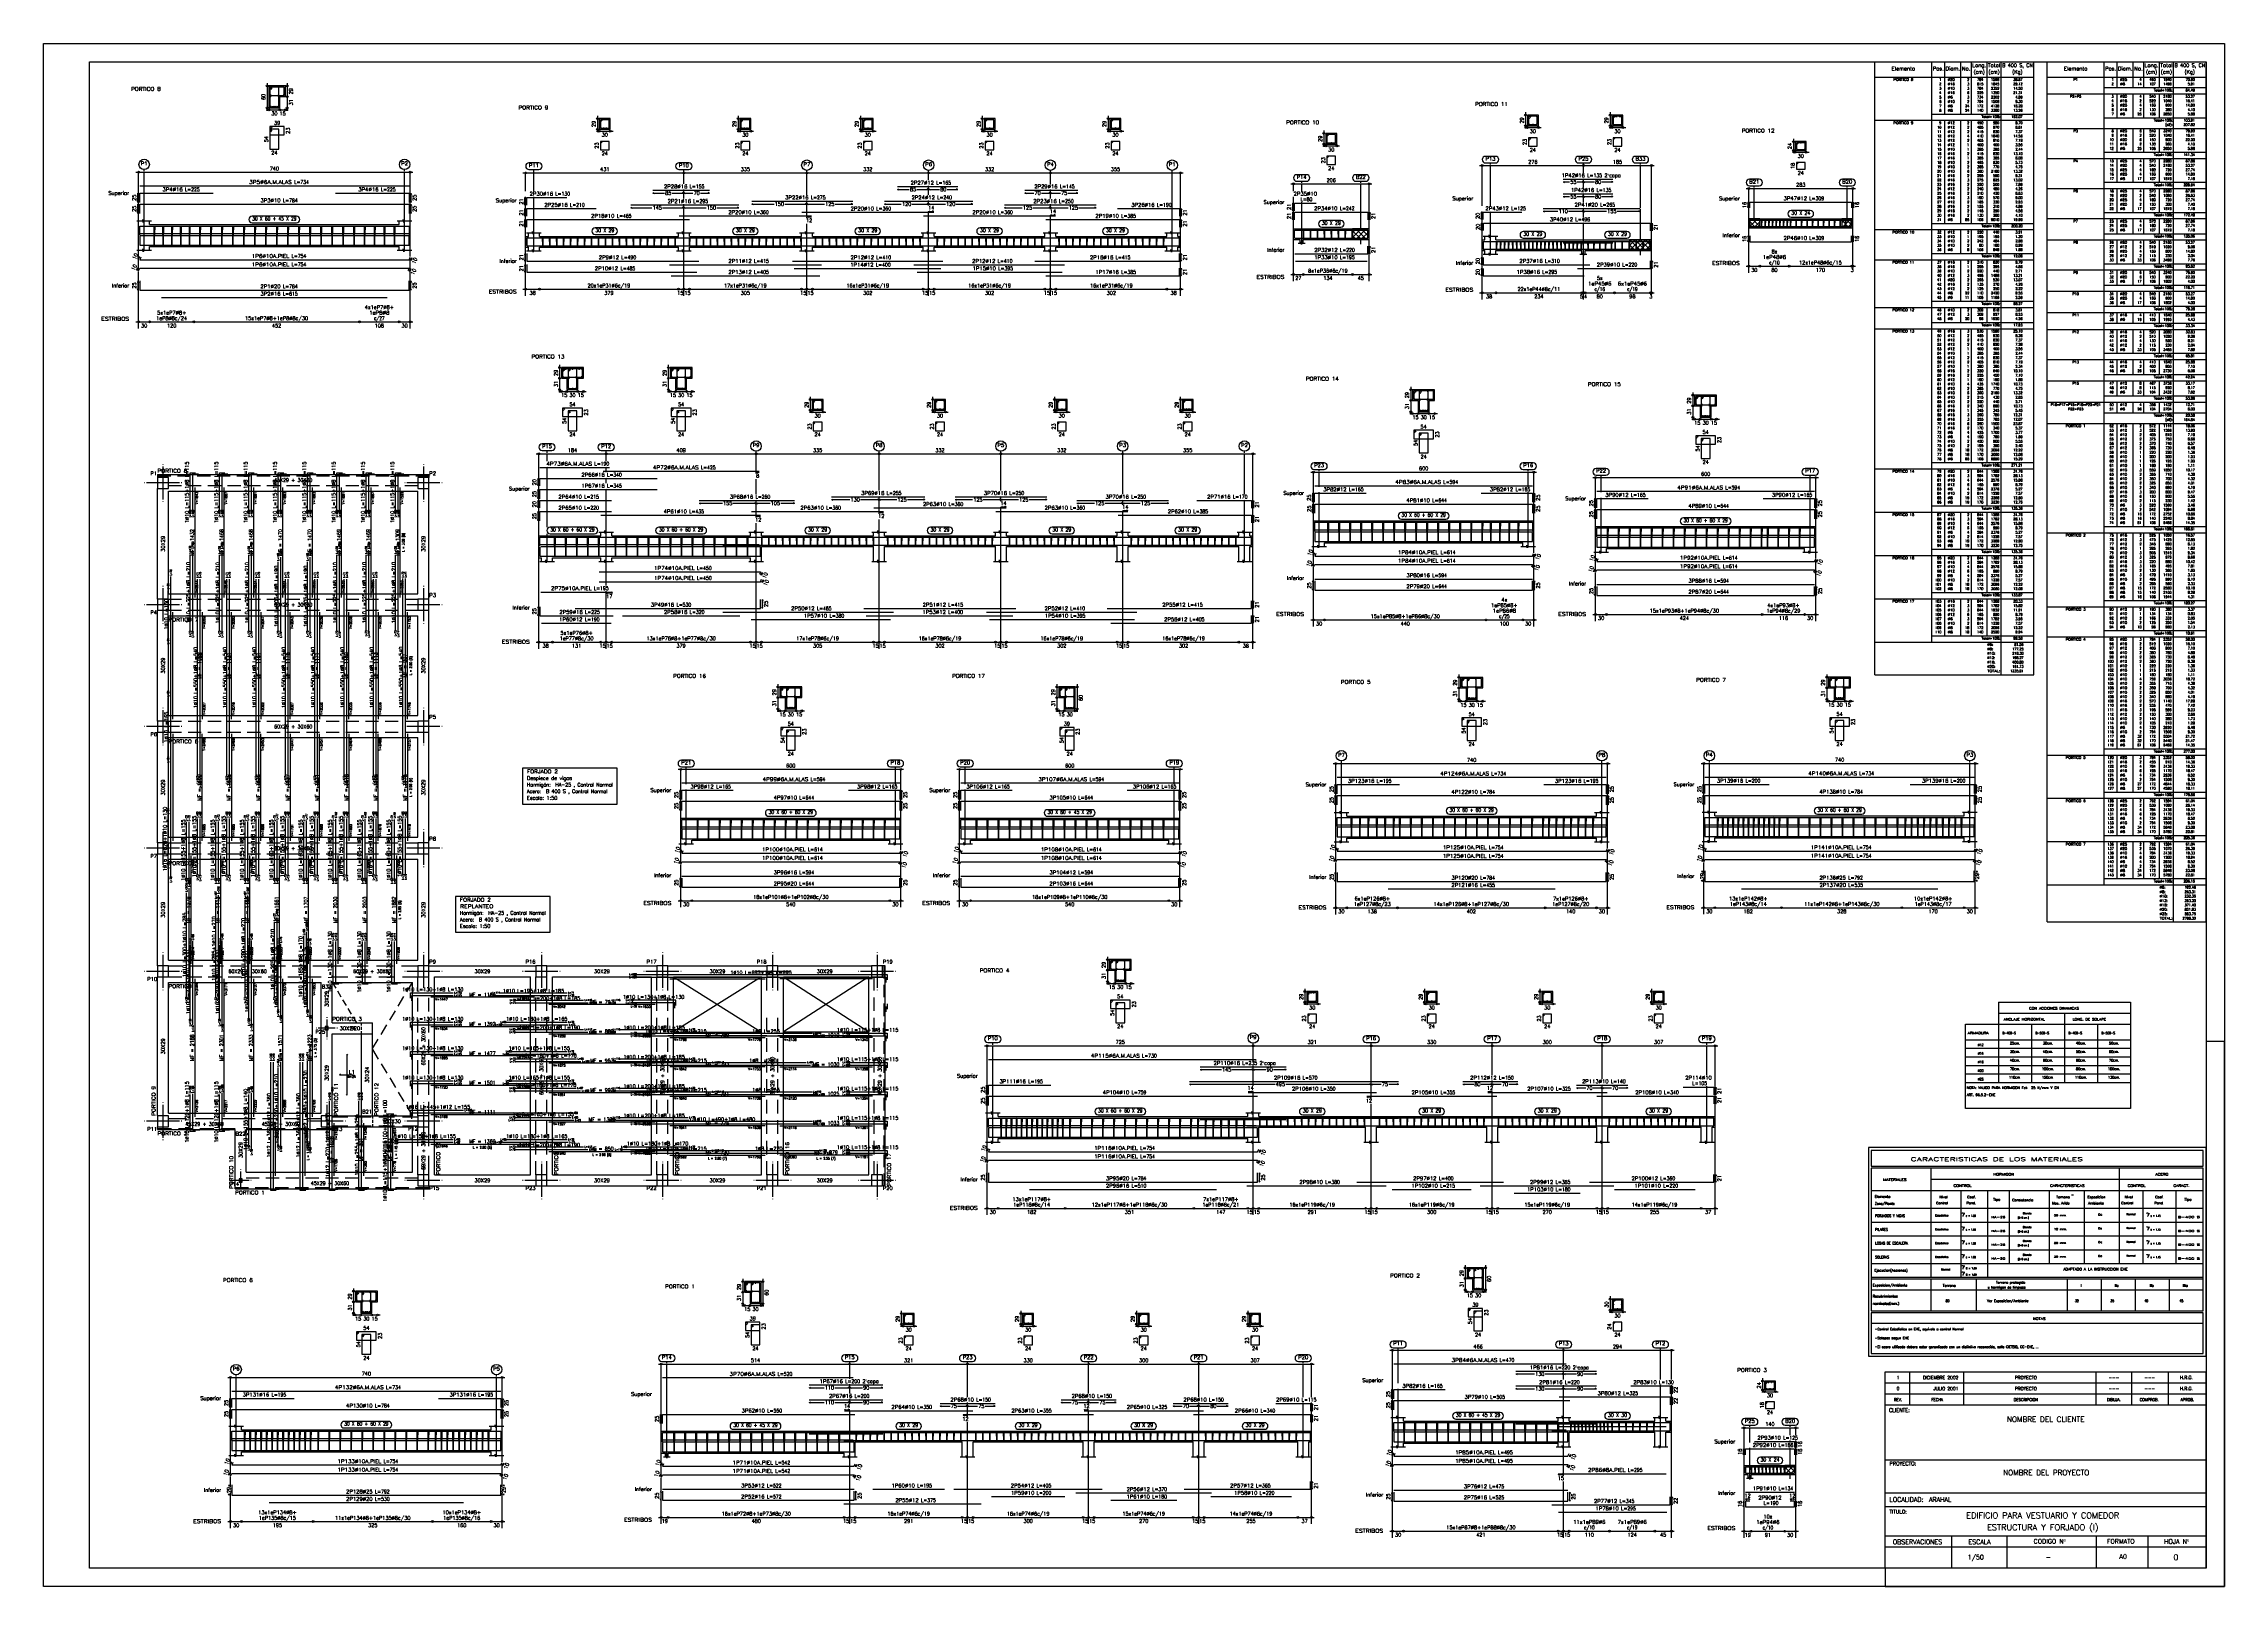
# Model space of a CAD drawing. Header units: millimetres. Extents: x 709.5 to 769, y 350.8 to 392.8.
import ezdxf
from ezdxf.enums import TextEntityAlignment as Align

# ---------------------------------------------------------------- set-up
doc = ezdxf.new("R2010")
doc.units = ezdxf.units.MM
doc.linetypes.add('CYPELINEA', pattern=[0])
for name, color, linetype in [('0-CYPE0', 1, 'CYPELINEA'), ('0-CYPE1', 2, 'CYPELINEA'), ('0-CYPE2', 4, 'CYPELINEA'), ('015', 1, 'Continuous'), ('07', 6, 'Continuous'), ('ARM_DENTRO_VIGA', 5, 'Continuous'), ('ARM_ESTRIBOS', 1, 'Continuous'), ('ARM_LONGITUDES', 3, 'CYPELINEA'), ('ARM_TEXTOS', 3, 'CYPELINEA'), ('COT_ARM', 3, 'CYPELINEA'), ('COT_COTAS', 3, 'CYPELINEA'), ('COT_EST', 3, 'CYPELINEA'), ('COT_LIN_APOYOS', 2, 'CYPELINEA'), ('COT_LIN_AUX_COTA', 2, 'CYPELINEA'), ('PA_CANTO', 7, 'CYPELINEA'), ('PA_GRAF_HUEC', 7, 'CYPELINEA'), ('PA_GRAF_LOSAS', 7, 'CYPELINEA'), ('PA_NERV_UNI', 7, 'CYPELINEA'), ('PILAR_EJES', 1, 'CYPELINEA'), ('PILAR_RECT', 2, 'CYPELINEA'), ('PILAR_REF', 3, 'CYPELINEA'), ('RECUAD_MARCO', 1, 'CYPELINEA'), ('REF_ESCALA', 3, 'CYPELINEA'), ('REF_NOMBRE', 3, 'CYPELINEA'), ('REF_REFERENCIA', 3, 'CYPELINEA'), ('SEC_CONTORNOS', 2, 'Continuous'), ('SEC_DIM_VIGA', 3, 'CYPELINEA'), ('TABLAS', 1, 'CYPELINEA'), ('TXT_EST', 3, 'CYPELINEA'), ('TXT_LONG', 3, 'CYPELINEA'), ('UNI_BARRAS', 5, 'CYPELINEA'), ('UNI_CORTANTES', 3, 'CYPELINEA'), ('UNI_DIAM', 3, 'CYPELINEA'), ('UNI_LEXT', 3, 'CYPELINEA'), ('UNI_LONGIT', 3, 'CYPELINEA'), ('UNI_MOMENTOS', 3, 'CYPELINEA'), ('VIG_DIMEN', 3, 'CYPELINEA'), ('VIG_INT_DESC', 6, 'CYPELINEA'), ('VIG_REF_BROCH', 3, 'CYPELINEA'), ('VIG_REF_PORTICOS', 3, 'CYPELINEA'), ('VIGAS', 5, 'CYPELINEA')]:
    doc.layers.add(name, color=color, linetype=linetype)
doc.styles.add('ROMANS', font='romans')
doc.styles.add('ROMANT', font='ROMANT.SHX')
doc.styles.get("Standard").update_dxf_attribs({"font": 'romans.shx'})

# ---------------------------------------------------------------- blocks, each defined once
blk = doc.blocks.new('A0H')
at = {"layer": '015'}
blk.add_lwpolyline([(-1179, -10), (-1179, 831), (10, 831), (10, -10)], close=True, dxfattribs=at)
for points in [[(10, -10), (10, 287), (0, 287)], [(-175, 0), (-175, -10), (10, -10)]]:
    blk.add_lwpolyline(points, dxfattribs=at)
at = {"layer": '07'}
blk.add_lwpolyline([(-1154, 0), (-1154, 821), (0, 821), (0, 0)], close=True, dxfattribs=at)

msp = doc.modelspace()

# ---------------------------------------------------------------- linework, layer by layer
at = {"color": 6}
for p, q in [((759.712, 355.734), (759.712, 356.634)), ((759.712, 356.634), (768.462, 356.634)), ((759.712, 356.334), (768.462, 356.334)), ((768.462, 355.734), (768.462, 356.634)), ((759.712, 356.034), (768.462, 356.034)), ((759.712, 355.734), (768.462, 355.734)), ((759.712, 355.734), (768.462, 355.734)), ((759.712, 351.284), (759.712, 355.734)), ((768.462, 351.284), (768.462, 355.734)), ((759.712, 354.234), (768.462, 354.234)), ((759.712, 353.334), (768.462, 353.334)), ((759.712, 352.959), (768.462, 352.959)), ((759.712, 352.159), (768.462, 352.159)), ((768.462, 351.284), (759.712, 351.284))]:
    msp.add_line(p, q, dxfattribs=at)
at = {"color": 7}
for p, q in [((760.391, 355.734), (760.391, 356.634)), ((761.862, 355.734), (761.862, 356.634)), ((765.465, 355.734), (765.465, 356.634)), ((766.443, 355.734), (766.443, 356.634)), ((767.441, 355.734), (767.441, 356.634)), ((761.536, 351.284), (761.536, 352.159)), ((763.041, 351.284), (763.041, 352.159)), ((765.477, 351.284), (765.477, 352.159)), ((766.88, 351.284), (766.88, 352.161)), ((759.712, 351.859), (768.462, 351.859))]:
    msp.add_line(p, q, dxfattribs=at)
at = {"layer": '0-CYPE0'}
for p, q in [((768.462, 362.743), (759.26, 362.743)), ((759.26, 362.743), (759.26, 357.061)), ((768.462, 357.061), (768.462, 362.743)), ((760.96, 361.879), (766.094, 361.879)), ((761.774, 361.572), (761.774, 359.208)), ((762.508, 361.572), (762.508, 359.208)), ((763.093, 361.572), (763.093, 359.584)), ((764.186, 361.572), (764.186, 359.584)), ((765.142, 361.572), (765.142, 359.584)), ((766.094, 361.879), (768.387, 361.879)), ((766.737, 361.572), (766.737, 359.584)), ((767.64, 361.572), (767.64, 359.584)), ((759.335, 358.871), (768.387, 358.871)), ((759.335, 357.955), (768.387, 357.955)), ((759.26, 357.061), (768.462, 357.061)), ((760.252, 357.061), (768.462, 357.061))]:
    msp.add_line(p, q, dxfattribs=at)
at = {"layer": '0-CYPE1'}
for p, q in [((759.335, 361.572), (768.387, 361.572)), ((761.805, 360.948), (761.814, 360.957)), ((761.814, 360.957), (761.824, 360.962)), ((761.824, 360.962), (761.829, 360.962)), ((761.833, 360.876), (761.828, 360.862)), ((761.829, 360.962), (761.837, 360.957)), ((761.843, 360.895), (761.833, 360.876)), ((761.837, 360.957), (761.843, 360.952)), ((761.843, 360.952), (761.847, 360.938)), ((761.847, 360.919), (761.843, 360.895)), ((761.843, 360.895), (761.854, 360.913)), ((761.847, 360.938), (761.847, 360.919)), ((761.854, 360.913), (761.864, 360.927)), ((761.864, 360.927), (761.871, 360.937)), ((761.871, 360.937), (761.876, 360.948)), ((761.876, 360.948), (761.881, 360.962)), ((766.842, 360.948), (766.851, 360.957)), ((766.851, 360.957), (766.861, 360.962)), ((766.861, 360.962), (766.866, 360.962)), ((766.866, 360.962), (766.875, 360.957)), ((766.871, 360.876), (766.866, 360.862)), ((766.88, 360.895), (766.871, 360.876)), ((766.875, 360.957), (766.88, 360.952)), ((766.88, 360.952), (766.885, 360.938)), ((766.885, 360.919), (766.88, 360.895)), ((766.88, 360.895), (766.892, 360.913)), ((766.885, 360.938), (766.885, 360.919)), ((766.892, 360.913), (766.901, 360.927)), ((766.901, 360.927), (766.908, 360.937)), ((766.908, 360.937), (766.913, 360.948)), ((766.913, 360.948), (766.918, 360.962)), ((759.335, 360.713), (768.387, 360.713)), ((759.335, 360.337), (768.387, 360.337)), ((761.805, 360.571), (761.814, 360.581)), ((761.814, 360.581), (761.824, 360.586)), ((761.824, 360.586), (761.829, 360.586)), ((761.833, 360.5), (761.828, 360.486)), ((761.829, 360.586), (761.837, 360.581)), ((761.843, 360.519), (761.833, 360.5)), ((761.837, 360.581), (761.843, 360.576)), ((761.843, 360.576), (761.847, 360.562)), ((761.847, 360.543), (761.843, 360.519)), ((761.843, 360.519), (761.854, 360.536)), ((761.847, 360.562), (761.847, 360.543)), ((761.854, 360.536), (761.864, 360.551)), ((761.864, 360.551), (761.871, 360.561)), ((761.871, 360.561), (761.876, 360.571)), ((761.876, 360.571), (761.881, 360.585)), ((766.842, 360.571), (766.851, 360.581)), ((766.851, 360.581), (766.861, 360.586)), ((766.861, 360.586), (766.866, 360.586)), ((766.866, 360.586), (766.875, 360.581)), ((766.871, 360.5), (766.866, 360.486)), ((766.88, 360.519), (766.871, 360.5)), ((766.875, 360.581), (766.88, 360.576)), ((766.88, 360.576), (766.885, 360.562)), ((766.885, 360.543), (766.88, 360.519)), ((766.88, 360.519), (766.892, 360.536)), ((766.885, 360.562), (766.885, 360.543)), ((766.892, 360.536), (766.901, 360.551)), ((766.901, 360.551), (766.908, 360.561)), ((766.908, 360.561), (766.913, 360.571)), ((766.913, 360.571), (766.918, 360.585)), ((759.335, 359.961), (768.387, 359.961)), ((761.805, 360.195), (761.814, 360.204)), ((761.805, 359.819), (761.814, 359.828)), ((761.814, 360.204), (761.824, 360.209)), ((761.814, 359.828), (761.824, 359.833)), ((761.824, 360.209), (761.829, 360.209)), ((761.824, 359.833), (761.829, 359.833)), ((761.833, 360.124), (761.828, 360.109)), ((761.833, 359.747), (761.828, 359.733)), ((761.829, 360.209), (761.837, 360.205)), ((761.829, 359.833), (761.837, 359.828)), ((761.843, 360.143), (761.833, 360.124)), ((761.843, 359.766), (761.833, 359.747)), ((761.837, 360.205), (761.843, 360.2)), ((761.837, 359.828), (761.843, 359.823)), ((761.843, 360.2), (761.847, 360.185)), ((761.847, 360.166), (761.843, 360.143)), ((761.843, 360.143), (761.854, 360.16)), ((761.843, 359.823), (761.847, 359.809)), ((761.847, 359.79), (761.843, 359.766)), ((761.843, 359.766), (761.854, 359.784)), ((761.847, 360.185), (761.847, 360.166)), ((761.847, 359.809), (761.847, 359.79)), ((761.854, 360.16), (761.864, 360.174)), ((761.854, 359.784), (761.864, 359.798)), ((761.864, 360.174), (761.871, 360.184)), ((761.864, 359.798), (761.871, 359.808)), ((761.871, 360.184), (761.876, 360.195)), ((761.871, 359.808), (761.876, 359.819)), ((761.876, 360.195), (761.881, 360.209)), ((761.876, 359.819), (761.881, 359.833)), ((766.842, 360.195), (766.851, 360.204)), ((766.842, 359.819), (766.851, 359.828)), ((766.851, 360.204), (766.861, 360.209)), ((766.851, 359.828), (766.861, 359.833)), ((766.861, 360.209), (766.866, 360.209)), ((766.861, 359.833), (766.866, 359.833)), ((766.866, 360.209), (766.875, 360.205)), ((766.871, 360.124), (766.866, 360.109)), ((766.866, 359.833), (766.875, 359.828)), ((766.871, 359.747), (766.866, 359.733)), ((766.88, 360.143), (766.871, 360.124)), ((766.88, 359.766), (766.871, 359.747)), ((766.875, 360.205), (766.88, 360.2)), ((766.875, 359.828), (766.88, 359.823)), ((766.88, 360.2), (766.885, 360.185)), ((766.885, 360.166), (766.88, 360.143)), ((766.88, 360.143), (766.892, 360.16)), ((766.88, 359.823), (766.885, 359.809)), ((766.885, 359.79), (766.88, 359.766)), ((766.88, 359.766), (766.892, 359.784)), ((766.885, 360.185), (766.885, 360.166)), ((766.885, 359.809), (766.885, 359.79)), ((766.892, 360.16), (766.901, 360.174)), ((766.892, 359.784), (766.901, 359.798)), ((766.901, 360.174), (766.908, 360.184)), ((766.901, 359.798), (766.908, 359.808)), ((766.908, 360.184), (766.913, 360.195)), ((766.908, 359.808), (766.913, 359.819)), ((766.913, 360.195), (766.918, 360.209)), ((766.913, 359.819), (766.918, 359.833)), ((759.335, 359.584), (768.387, 359.584)), ((761.805, 359.516), (761.814, 359.525)), ((761.805, 359.342), (761.814, 359.351)), ((761.814, 359.525), (761.824, 359.53)), ((761.814, 359.351), (761.824, 359.356)), ((761.824, 359.53), (761.829, 359.53)), ((761.824, 359.356), (761.829, 359.356)), ((761.833, 359.445), (761.828, 359.43)), ((761.833, 359.271), (761.828, 359.256)), ((761.829, 359.53), (761.837, 359.526)), ((761.829, 359.356), (761.837, 359.352)), ((761.843, 359.464), (761.833, 359.445)), ((761.843, 359.29), (761.833, 359.271)), ((761.837, 359.526), (761.843, 359.521)), ((761.837, 359.352), (761.843, 359.347)), ((761.843, 359.521), (761.847, 359.507)), ((761.847, 359.487), (761.843, 359.464)), ((761.843, 359.464), (761.854, 359.481)), ((761.843, 359.347), (761.847, 359.332)), ((761.847, 359.313), (761.843, 359.29)), ((761.843, 359.29), (761.854, 359.307)), ((761.847, 359.507), (761.847, 359.487)), ((761.847, 359.332), (761.847, 359.313)), ((761.854, 359.481), (761.864, 359.496)), ((761.854, 359.307), (761.864, 359.321)), ((761.864, 359.496), (761.871, 359.506)), ((761.864, 359.321), (761.871, 359.331)), ((761.871, 359.506), (761.876, 359.516)), ((761.871, 359.331), (761.876, 359.342)), ((761.876, 359.516), (761.881, 359.53)), ((761.876, 359.342), (761.881, 359.356))]:
    msp.add_line(p, q, dxfattribs=at)
at = {"layer": '0-CYPE2'}
for p, q in [((762.804, 366.708), (766.404, 366.708)), ((762.804, 366.708), (762.804, 364.508)), ((762.804, 366.408), (766.404, 366.408)), ((764.604, 366.408), (764.604, 366.108)), ((766.404, 366.708), (766.404, 364.508)), ((761.904, 363.808), (761.904, 366.108)), ((761.904, 366.108), (762.804, 366.108)), ((762.804, 365.675), (761.904, 365.675)), ((762.804, 366.108), (766.404, 366.108)), ((766.404, 365.675), (762.804, 365.675)), ((763.704, 366.108), (763.704, 364.508)), ((764.604, 366.108), (764.604, 364.508)), ((765.504, 366.108), (765.504, 364.508)), ((766.404, 365.441), (761.904, 365.441)), ((766.404, 365.208), (761.904, 365.208)), ((766.404, 364.975), (761.904, 364.975)), ((766.404, 364.741), (761.904, 364.741)), ((762.804, 364.508), (761.904, 364.508)), ((766.404, 364.508), (762.804, 364.508)), ((766.404, 364.508), (766.404, 363.808)), ((766.404, 363.808), (761.904, 363.808)), ((768.387, 362.668), (759.335, 362.668)), ((759.335, 362.668), (759.335, 362.234)), ((768.387, 362.234), (768.387, 362.668)), ((759.335, 362.234), (768.387, 362.234)), ((768.387, 362.186), (759.335, 362.186)), ((759.335, 362.186), (759.335, 358.994)), ((760.96, 362.186), (760.96, 359.208)), ((766.094, 362.186), (766.094, 359.584)), ((768.387, 358.994), (768.387, 362.186)), ((759.335, 361.09), (768.387, 361.09)), ((764.797, 361.452), (764.849, 361.452)), ((759.335, 359.208), (768.387, 359.208)), ((768.387, 359.16), (759.335, 359.16)), ((759.335, 359.16), (759.335, 358.293)), ((760.96, 359.16), (760.96, 358.293)), ((762.198, 359.16), (762.198, 358.293)), ((764.675, 359.16), (764.675, 358.293)), ((765.602, 359.16), (765.602, 358.293)), ((766.53, 359.16), (766.53, 358.293)), ((767.457, 359.16), (767.457, 358.293)), ((768.387, 358.293), (768.387, 359.16)), ((759.335, 358.293), (768.387, 358.293)), ((768.387, 358.244), (759.335, 358.244)), ((759.335, 358.244), (759.335, 357.136)), ((768.387, 357.136), (768.387, 358.244)), ((759.335, 357.136), (768.387, 357.136))]:
    msp.add_line(p, q, dxfattribs=at)
at = {"layer": 'ARM_DENTRO_VIGA'}
for p, q in [((715.683, 391.385), (715.698, 391.385)), ((715.688, 391.642), (715.703, 391.642)), ((715.689, 391.44), (715.698, 391.44)), ((715.691, 391.393), (715.691, 391.378)), ((715.694, 391.445), (715.694, 391.436)), ((715.696, 391.649), (715.696, 391.634)), ((715.902, 391.642), (715.917, 391.642)), ((715.907, 391.44), (715.916, 391.44)), ((715.907, 391.385), (715.922, 391.385)), ((715.91, 391.649), (715.91, 391.634)), ((715.912, 391.445), (715.912, 391.436)), ((715.915, 391.393), (715.915, 391.378)), ((716.052, 391.642), (716.067, 391.642)), ((716.057, 391.44), (716.066, 391.44)), ((716.06, 391.649), (716.06, 391.634)), ((716.062, 391.445), (716.062, 391.436)), ((715.686, 391.118), (715.716, 391.118)), ((715.701, 391.133), (715.701, 391.103)), ((715.751, 391.118), (715.775, 391.118)), ((715.763, 391.13), (715.763, 391.106)), ((715.791, 391.118), (715.815, 391.118)), ((715.803, 391.13), (715.803, 391.106)), ((715.831, 391.118), (715.855, 391.118)), ((715.843, 391.13), (715.843, 391.106)), ((715.89, 391.118), (715.92, 391.118)), ((715.905, 391.133), (715.905, 391.103)), ((724.693, 390.754), (724.708, 390.754)), ((724.701, 390.761), (724.701, 390.746)), ((724.911, 390.754), (724.926, 390.754)), ((724.919, 390.761), (724.919, 390.746)), ((728.526, 390.754), (728.541, 390.754)), ((728.533, 390.761), (728.533, 390.746)), ((728.744, 390.754), (728.759, 390.754)), ((728.751, 390.761), (728.751, 390.746)), ((731.862, 390.754), (731.877, 390.754)), ((731.87, 390.761), (731.87, 390.746)), ((732.08, 390.754), (732.095, 390.754)), ((732.088, 390.761), (732.088, 390.746)), ((735.182, 390.754), (735.197, 390.754)), ((735.19, 390.761), (735.19, 390.746)), ((735.4, 390.754), (735.415, 390.754)), ((735.408, 390.761), (735.408, 390.746)), ((738.615, 390.754), (738.63, 390.754)), ((738.622, 390.761), (738.622, 390.746)), ((738.833, 390.754), (738.848, 390.754)), ((738.84, 390.761), (738.84, 390.746)), ((749.994, 390.635), (750.018, 390.635)), ((749.995, 390.849), (750.013, 390.849)), ((750.004, 390.858), (750.004, 390.84)), ((750.006, 390.647), (750.006, 390.623)), ((750.031, 390.849), (750.049, 390.849)), ((750.04, 390.858), (750.04, 390.84)), ((750.098, 390.635), (750.122, 390.635)), ((750.11, 390.647), (750.11, 390.623)), ((750.202, 390.635), (750.226, 390.635)), ((750.207, 390.849), (750.225, 390.849)), ((750.214, 390.647), (750.214, 390.623)), ((750.216, 390.858), (750.216, 390.84)), ((752.3, 390.633), (752.315, 390.633)), ((752.301, 390.849), (752.319, 390.849)), ((752.307, 390.641), (752.307, 390.626)), ((752.31, 390.858), (752.31, 390.84)), ((752.337, 390.849), (752.355, 390.849)), ((752.346, 390.858), (752.346, 390.84)), ((752.371, 390.849), (752.401, 390.849)), ((752.386, 390.864), (752.386, 390.834)), ((752.467, 390.849), (752.497, 390.849)), ((752.482, 390.864), (752.482, 390.834)), ((752.513, 390.849), (752.531, 390.849)), ((752.518, 390.633), (752.533, 390.633)), ((752.522, 390.858), (752.522, 390.84)), ((752.525, 390.641), (752.525, 390.626)), ((724.693, 390.536), (724.711, 390.536)), ((724.702, 390.545), (724.702, 390.527)), ((724.765, 390.536), (724.783, 390.536)), ((724.774, 390.545), (724.774, 390.527)), ((724.837, 390.536), (724.855, 390.536)), ((724.846, 390.545), (724.846, 390.527)), ((724.909, 390.536), (724.927, 390.536)), ((724.918, 390.545), (724.918, 390.527)), ((728.525, 390.536), (728.543, 390.536)), ((728.534, 390.545), (728.534, 390.527)), ((728.597, 390.536), (728.615, 390.536)), ((728.606, 390.545), (728.606, 390.527)), ((728.669, 390.536), (728.687, 390.536)), ((728.678, 390.545), (728.678, 390.527)), ((728.741, 390.536), (728.759, 390.536)), ((728.75, 390.545), (728.75, 390.527)), ((731.862, 390.536), (731.88, 390.536)), ((731.871, 390.545), (731.871, 390.527)), ((731.97, 390.536), (731.988, 390.536)), ((731.979, 390.545), (731.979, 390.527)), ((732.078, 390.536), (732.096, 390.536)), ((732.087, 390.545), (732.087, 390.527)), ((735.182, 390.536), (735.2, 390.536)), ((735.191, 390.545), (735.191, 390.527)), ((735.291, 390.536), (735.306, 390.536)), ((735.299, 390.544), (735.299, 390.529)), ((735.398, 390.536), (735.416, 390.536)), ((735.407, 390.545), (735.407, 390.527)), ((738.613, 390.536), (738.637, 390.536)), ((738.625, 390.548), (738.625, 390.524)), ((738.719, 390.536), (738.743, 390.536)), ((738.731, 390.548), (738.731, 390.524)), ((738.825, 390.536), (738.849, 390.536)), ((738.837, 390.548), (738.837, 390.524)), ((744.497, 390.133), (744.515, 390.133)), ((744.498, 390.351), (744.513, 390.351)), ((744.505, 390.359), (744.505, 390.344)), ((744.506, 390.142), (744.506, 390.124)), ((744.607, 390.133), (744.622, 390.133)), ((744.614, 390.141), (744.614, 390.126)), ((744.713, 390.133), (744.731, 390.133)), ((744.716, 390.351), (744.731, 390.351)), ((744.722, 390.142), (744.722, 390.124)), ((744.723, 390.359), (744.723, 390.344)), ((757.297, 390.126), (757.315, 390.126)), ((757.306, 390.135), (757.306, 390.117)), ((757.405, 390.126), (757.423, 390.126)), ((757.414, 390.135), (757.414, 390.117)), ((757.513, 390.126), (757.531, 390.126)), ((757.522, 390.135), (757.522, 390.117)), ((757.298, 389.958), (757.313, 389.958)), ((757.305, 389.966), (757.305, 389.951)), ((757.516, 389.958), (757.531, 389.958)), ((757.523, 389.966), (757.523, 389.951)), ((723.664, 383.964), (723.679, 383.964)), ((723.665, 383.763), (723.674, 383.763)), ((723.67, 383.767), (723.67, 383.758)), ((723.672, 383.972), (723.672, 383.957)), ((723.735, 383.964), (723.759, 383.964)), ((723.747, 383.976), (723.747, 383.952)), ((723.814, 383.964), (723.829, 383.964)), ((723.815, 383.763), (723.824, 383.763)), ((723.819, 383.708), (723.834, 383.708)), ((723.82, 383.767), (723.82, 383.758)), ((723.822, 383.972), (723.822, 383.957)), ((723.825, 383.453), (723.825, 383.429)), ((723.827, 383.715), (723.827, 383.7)), ((723.917, 383.964), (723.941, 383.964)), ((723.929, 383.976), (723.929, 383.952)), ((724.028, 383.964), (724.043, 383.964)), ((724.033, 383.763), (724.042, 383.763)), ((724.033, 383.708), (724.048, 383.708)), ((724.033, 383.453), (724.033, 383.429)), ((724.036, 383.972), (724.036, 383.957)), ((724.038, 383.767), (724.038, 383.758)), ((724.041, 383.715), (724.041, 383.7)), ((724.099, 383.964), (724.123, 383.964)), ((724.111, 383.976), (724.111, 383.952)), ((724.178, 383.964), (724.193, 383.964)), ((724.183, 383.763), (724.192, 383.763)), ((724.186, 383.972), (724.186, 383.957)), ((724.188, 383.767), (724.188, 383.758)), ((726.627, 383.964), (726.642, 383.964)), ((726.628, 383.763), (726.637, 383.763)), ((726.633, 383.767), (726.633, 383.758)), ((726.635, 383.972), (726.635, 383.957)), ((726.772, 383.708), (726.787, 383.708)), ((726.777, 383.964), (726.792, 383.964)), ((726.778, 383.763), (726.787, 383.763)), ((726.78, 383.715), (726.78, 383.7)), ((726.783, 383.767), (726.783, 383.758)), ((726.785, 383.972), (726.785, 383.957)), ((726.787, 383.453), (726.787, 383.429)), ((726.828, 383.453), (726.828, 383.429)), ((726.89, 383.453), (726.89, 383.429)), ((726.934, 383.453), (726.934, 383.429)), ((726.991, 383.964), (727.006, 383.964)), ((726.996, 383.763), (727.005, 383.763)), ((726.996, 383.708), (727.011, 383.708)), ((726.996, 383.453), (726.996, 383.429)), ((726.998, 383.972), (726.998, 383.957)), ((727.001, 383.767), (727.001, 383.758)), ((727.003, 383.715), (727.003, 383.7)), ((727.141, 383.964), (727.156, 383.964)), ((727.146, 383.763), (727.155, 383.763)), ((727.148, 383.972), (727.148, 383.957)), ((727.151, 383.767), (727.151, 383.758)), ((723.813, 383.441), (723.837, 383.441)), ((723.92, 383.441), (723.938, 383.441)), ((723.929, 383.45), (723.929, 383.432)), ((724.021, 383.441), (724.045, 383.441)), ((726.775, 383.441), (726.8, 383.441)), ((726.815, 383.441), (726.84, 383.441)), ((726.878, 383.441), (726.902, 383.441)), ((726.922, 383.441), (726.946, 383.441)), ((726.984, 383.441), (727.008, 383.441)), ((730.495, 383.096), (730.51, 383.096)), ((730.495, 382.879), (730.513, 382.879)), ((730.503, 383.104), (730.503, 383.089)), ((730.504, 382.888), (730.504, 382.87)), ((730.604, 382.879), (730.619, 382.879)), ((730.612, 382.886), (730.612, 382.871)), ((730.711, 382.879), (730.729, 382.879)), ((730.713, 383.096), (730.728, 383.096)), ((730.72, 382.888), (730.72, 382.87)), ((730.721, 383.104), (730.721, 383.089)), ((733.831, 383.096), (733.846, 383.096)), ((733.831, 382.879), (733.849, 382.879)), ((733.839, 383.104), (733.839, 383.089)), ((733.84, 382.888), (733.84, 382.87)), ((733.939, 382.879), (733.957, 382.879)), ((733.948, 382.888), (733.948, 382.87)), ((734.047, 382.879), (734.065, 382.879)), ((734.049, 383.096), (734.064, 383.096)), ((734.056, 382.888), (734.056, 382.87)), ((734.057, 383.104), (734.057, 383.089)), ((737.151, 383.096), (737.166, 383.096)), ((737.151, 382.879), (737.169, 382.879)), ((737.159, 383.104), (737.159, 383.089)), ((737.16, 382.888), (737.16, 382.87)), ((737.26, 382.879), (737.275, 382.879)), ((737.268, 382.886), (737.268, 382.871)), ((737.367, 382.879), (737.385, 382.879)), ((737.369, 383.096), (737.384, 383.096)), ((737.376, 382.888), (737.376, 382.87)), ((737.377, 383.104), (737.377, 383.089)), ((740.583, 382.879), (740.601, 382.879)), ((740.584, 383.096), (740.599, 383.096)), ((740.591, 383.104), (740.591, 383.089)), ((740.592, 382.888), (740.592, 382.87)), ((740.655, 382.879), (740.673, 382.879)), ((740.664, 382.888), (740.664, 382.87)), ((740.727, 382.879), (740.745, 382.879)), ((740.736, 382.888), (740.736, 382.87)), ((740.799, 382.879), (740.817, 382.879)), ((740.802, 383.096), (740.817, 383.096)), ((740.808, 382.888), (740.808, 382.87)), ((740.809, 383.104), (740.809, 383.089)), ((746.868, 383.362), (746.883, 383.362)), ((746.869, 383.16), (746.878, 383.16)), ((746.874, 383.164), (746.874, 383.155)), ((746.876, 383.369), (746.876, 383.354)), ((747.013, 383.105), (747.028, 383.105)), ((747.018, 383.362), (747.033, 383.362)), ((747.019, 383.16), (747.028, 383.16)), ((747.021, 383.112), (747.021, 383.097)), ((747.024, 383.164), (747.024, 383.155)), ((747.026, 383.369), (747.026, 383.354)), ((747.232, 383.362), (747.247, 383.362)), ((747.237, 383.16), (747.246, 383.16)), ((747.237, 383.105), (747.252, 383.105)), ((747.24, 383.369), (747.24, 383.354)), ((747.242, 383.164), (747.242, 383.155)), ((747.244, 383.112), (747.244, 383.097)), ((747.382, 383.362), (747.397, 383.362)), ((747.387, 383.16), (747.396, 383.16)), ((747.39, 383.369), (747.39, 383.354)), ((747.392, 383.164), (747.392, 383.155)), ((754.556, 383.212), (754.571, 383.212)), ((754.557, 383.01), (754.565, 383.01)), ((754.561, 383.014), (754.561, 383.005)), ((754.563, 383.219), (754.563, 383.204)), ((754.701, 382.955), (754.716, 382.955)), ((754.706, 383.212), (754.721, 383.212)), ((754.707, 383.01), (754.715, 383.01)), ((754.708, 382.962), (754.708, 382.947)), ((754.711, 383.014), (754.711, 383.005)), ((754.713, 383.219), (754.713, 383.204)), ((754.919, 383.212), (754.934, 383.212)), ((754.924, 382.955), (754.939, 382.955)), ((754.925, 383.01), (754.933, 383.01)), ((754.927, 383.219), (754.927, 383.204)), ((754.929, 383.014), (754.929, 383.005)), ((754.932, 382.962), (754.932, 382.947)), ((755.069, 383.212), (755.084, 383.212)), ((755.075, 383.01), (755.083, 383.01)), ((755.077, 383.219), (755.077, 383.204)), ((755.079, 383.014), (755.079, 383.005)), ((747.016, 382.838), (747.046, 382.838)), ((747.031, 382.853), (747.031, 382.823)), ((747.081, 382.838), (747.105, 382.838)), ((747.093, 382.85), (747.093, 382.826)), ((747.121, 382.838), (747.145, 382.838)), ((747.133, 382.85), (747.133, 382.826)), ((747.161, 382.838), (747.185, 382.838)), ((747.173, 382.85), (747.173, 382.826)), ((747.22, 382.838), (747.25, 382.838)), ((747.235, 382.853), (747.235, 382.823)), ((754.703, 382.688), (754.733, 382.688)), ((754.718, 382.703), (754.718, 382.673)), ((754.768, 382.688), (754.792, 382.688)), ((754.78, 382.7), (754.78, 382.676)), ((754.808, 382.688), (754.832, 382.688)), ((754.82, 382.7), (754.82, 382.676)), ((754.848, 382.688), (754.872, 382.688)), ((754.86, 382.7), (754.86, 382.676)), ((754.907, 382.688), (754.937, 382.688)), ((754.922, 382.703), (754.922, 382.673)), ((729.617, 375.261), (729.632, 375.261)), ((729.625, 375.269), (729.625, 375.254)), ((729.767, 375.261), (729.782, 375.261)), ((729.775, 375.269), (729.775, 375.254)), ((729.981, 375.261), (729.996, 375.261)), ((729.989, 375.269), (729.989, 375.254)), ((730.131, 375.261), (730.146, 375.261)), ((730.139, 375.269), (730.139, 375.254)), ((737.37, 375.261), (737.385, 375.261)), ((737.377, 375.269), (737.377, 375.254)), ((737.477, 375.261), (737.492, 375.261)), ((737.484, 375.269), (737.484, 375.254)), ((737.584, 375.261), (737.599, 375.261)), ((737.592, 375.269), (737.592, 375.254)), ((748.177, 375.522), (748.192, 375.522)), ((748.178, 375.321), (748.187, 375.321)), ((748.183, 375.325), (748.183, 375.316)), ((748.185, 375.53), (748.185, 375.515)), ((748.322, 375.266), (748.337, 375.266)), ((748.327, 375.522), (748.342, 375.522)), ((748.328, 375.321), (748.337, 375.321)), ((748.33, 375.273), (748.33, 375.258)), ((748.333, 375.325), (748.333, 375.316)), ((748.335, 375.53), (748.335, 375.515)), ((748.541, 375.522), (748.556, 375.522)), ((748.546, 375.321), (748.555, 375.321)), ((748.546, 375.266), (748.561, 375.266)), ((748.549, 375.53), (748.549, 375.515)), ((748.551, 375.325), (748.551, 375.316)), ((748.554, 375.273), (748.554, 375.258)), ((748.691, 375.522), (748.706, 375.522)), ((748.696, 375.321), (748.705, 375.321)), ((748.699, 375.53), (748.699, 375.515)), ((748.701, 375.325), (748.701, 375.316)), ((758.207, 375.525), (758.222, 375.525)), ((758.208, 375.324), (758.217, 375.324)), ((758.213, 375.328), (758.213, 375.319)), ((758.215, 375.533), (758.215, 375.518)), ((758.352, 375.269), (758.367, 375.269)), ((758.357, 375.525), (758.372, 375.525)), ((758.358, 375.324), (758.367, 375.324)), ((758.36, 375.276), (758.36, 375.261)), ((758.363, 375.328), (758.363, 375.319)), ((758.365, 375.533), (758.365, 375.518)), ((758.571, 375.525), (758.586, 375.525)), ((758.576, 375.324), (758.585, 375.324)), ((758.576, 375.269), (758.591, 375.269)), ((758.579, 375.533), (758.579, 375.518)), ((758.581, 375.328), (758.581, 375.319)), ((758.584, 375.276), (758.584, 375.261)), ((758.721, 375.525), (758.736, 375.525)), ((758.726, 375.324), (758.735, 375.324)), ((758.729, 375.533), (758.729, 375.518)), ((758.731, 375.328), (758.731, 375.319)), ((729.618, 375.059), (729.627, 375.059)), ((729.623, 375.064), (729.623, 375.055)), ((729.762, 375.004), (729.777, 375.004)), ((729.765, 374.737), (729.795, 374.737)), ((729.768, 375.059), (729.777, 375.059)), ((729.77, 375.012), (729.77, 374.997)), ((729.773, 375.064), (729.773, 375.055)), ((729.78, 374.752), (729.78, 374.722)), ((729.829, 374.737), (729.853, 374.737)), ((729.841, 374.749), (729.841, 374.725)), ((729.869, 374.737), (729.894, 374.737)), ((729.881, 374.749), (729.881, 374.725)), ((729.91, 374.737), (729.934, 374.737)), ((729.922, 374.749), (729.922, 374.725)), ((729.969, 374.737), (729.999, 374.737)), ((729.984, 374.752), (729.984, 374.722)), ((729.986, 375.059), (729.995, 375.059)), ((729.986, 375.004), (730.001, 375.004)), ((729.991, 375.064), (729.991, 375.055)), ((729.993, 375.012), (729.993, 374.997)), ((730.136, 375.059), (730.145, 375.059)), ((730.141, 375.064), (730.141, 375.055)), ((737.221, 375.059), (737.23, 375.059)), ((737.226, 375.064), (737.226, 375.055)), ((737.365, 375.004), (737.38, 375.004)), ((737.369, 374.737), (737.393, 374.737)), ((737.371, 375.059), (737.38, 375.059)), ((737.373, 375.012), (737.373, 374.997)), ((737.376, 375.064), (737.376, 375.055)), ((737.381, 374.749), (737.381, 374.725)), ((737.432, 374.737), (737.449, 374.737)), ((737.441, 374.746), (737.441, 374.728)), ((737.476, 374.737), (737.493, 374.737)), ((737.484, 374.746), (737.484, 374.728)), ((737.52, 374.737), (737.537, 374.737)), ((737.528, 374.746), (737.528, 374.728)), ((737.576, 374.737), (737.6, 374.737)), ((737.588, 374.749), (737.588, 374.725)), ((737.589, 375.059), (737.598, 375.059)), ((737.589, 375.004), (737.604, 375.004)), ((737.593, 375.064), (737.593, 375.055)), ((737.596, 375.012), (737.596, 374.997)), ((748.325, 374.999), (748.355, 374.999)), ((748.34, 375.014), (748.34, 374.984)), ((748.369, 374.999), (748.399, 374.999)), ((748.384, 375.014), (748.384, 374.984)), ((748.432, 374.999), (748.456, 374.999)), ((748.444, 375.011), (748.444, 374.987)), ((748.472, 374.999), (748.496, 374.999)), ((748.484, 375.011), (748.484, 374.987)), ((748.529, 374.999), (748.559, 374.999)), ((748.544, 375.014), (748.544, 374.984)), ((758.354, 375.002), (758.391, 375.002)), ((758.372, 375.021), (758.372, 374.983)), ((758.431, 375.002), (758.461, 375.002)), ((758.446, 375.017), (758.446, 374.987)), ((758.483, 375.002), (758.513, 375.002)), ((758.498, 375.017), (758.498, 374.987)), ((758.553, 375.002), (758.59, 375.002)), ((758.571, 375.021), (758.571, 374.983)), ((738.598, 367.83), (738.613, 367.83)), ((738.599, 367.628), (738.608, 367.628)), ((738.604, 367.633), (738.604, 367.624)), ((738.606, 367.837), (738.606, 367.822)), ((738.743, 367.573), (738.758, 367.573)), ((738.748, 367.83), (738.763, 367.83)), ((738.749, 367.628), (738.758, 367.628)), ((738.751, 367.581), (738.751, 367.566)), ((738.754, 367.633), (738.754, 367.624)), ((738.756, 367.837), (738.756, 367.822)), ((738.962, 367.83), (738.977, 367.83)), ((738.967, 367.628), (738.976, 367.628)), ((738.967, 367.573), (738.982, 367.573)), ((738.97, 367.837), (738.97, 367.822)), ((738.972, 367.633), (738.972, 367.624)), ((738.975, 367.581), (738.975, 367.566)), ((739.112, 367.83), (739.127, 367.83)), ((739.117, 367.628), (739.126, 367.628)), ((739.12, 367.837), (739.12, 367.822)), ((739.122, 367.633), (739.122, 367.624)), ((738.746, 367.306), (738.776, 367.306)), ((738.761, 367.321), (738.761, 367.291)), ((738.79, 367.306), (738.82, 367.306)), ((738.805, 367.321), (738.805, 367.291)), ((738.853, 367.306), (738.877, 367.306)), ((738.865, 367.318), (738.865, 367.294)), ((738.893, 367.306), (738.917, 367.306)), ((738.905, 367.318), (738.905, 367.294)), ((738.95, 367.306), (738.98, 367.306)), ((738.965, 367.321), (738.965, 367.291)), ((743.979, 366.962), (743.993, 366.962)), ((743.986, 366.969), (743.986, 366.954)), ((744.048, 366.96), (744.072, 366.96)), ((744.06, 366.972), (744.06, 366.948)), ((744.118, 366.96), (744.142, 366.96)), ((744.13, 366.972), (744.13, 366.948)), ((744.197, 366.962), (744.212, 366.962)), ((744.204, 366.969), (744.204, 366.954)), ((747.236, 366.962), (747.251, 366.962)), ((747.243, 366.969), (747.243, 366.954)), ((747.454, 366.962), (747.469, 366.962)), ((747.461, 366.969), (747.461, 366.954)), ((750.386, 366.962), (750.401, 366.962)), ((750.393, 366.969), (750.393, 366.954)), ((750.604, 366.962), (750.619, 366.962)), ((750.611, 366.969), (750.611, 366.954)), ((753.423, 366.962), (753.438, 366.962)), ((753.431, 366.969), (753.431, 366.954)), ((753.641, 366.962), (753.656, 366.962)), ((753.649, 366.969), (753.649, 366.954)), ((743.979, 366.744), (743.993, 366.744)), ((743.986, 366.752), (743.986, 366.737)), ((744.197, 366.744), (744.212, 366.744)), ((744.204, 366.752), (744.204, 366.737)), ((747.235, 366.744), (747.253, 366.744)), ((747.244, 366.753), (747.244, 366.735)), ((747.345, 366.744), (747.36, 366.744)), ((747.352, 366.752), (747.352, 366.737)), ((747.451, 366.744), (747.469, 366.744)), ((747.46, 366.753), (747.46, 366.735)), ((750.385, 366.744), (750.403, 366.744)), ((750.394, 366.753), (750.394, 366.735)), ((750.495, 366.744), (750.51, 366.744)), ((750.502, 366.752), (750.502, 366.737)), ((750.601, 366.744), (750.619, 366.744)), ((750.61, 366.753), (750.61, 366.735)), ((753.423, 366.744), (753.441, 366.744)), ((753.432, 366.753), (753.432, 366.735)), ((753.532, 366.744), (753.547, 366.744)), ((753.54, 366.752), (753.54, 366.737)), ((753.639, 366.744), (753.657, 366.744)), ((753.648, 366.753), (753.648, 366.735)), ((748.355, 359.225), (748.364, 359.225)), ((748.359, 359.23), (748.359, 359.221)), ((748.499, 359.17), (748.514, 359.17)), ((748.504, 359.427), (748.519, 359.427)), ((748.505, 359.225), (748.514, 359.225)), ((748.506, 359.178), (748.506, 359.163)), ((748.509, 359.23), (748.509, 359.221)), ((748.511, 359.435), (748.511, 359.42)), ((748.611, 359.427), (748.626, 359.427)), ((748.618, 359.435), (748.618, 359.42)), ((748.718, 359.427), (748.733, 359.427)), ((748.722, 359.17), (748.737, 359.17)), ((748.723, 359.225), (748.732, 359.225)), ((748.725, 359.435), (748.725, 359.42)), ((748.727, 359.23), (748.727, 359.221)), ((748.73, 359.178), (748.73, 359.163)), ((718.045, 358.793), (718.06, 358.793)), ((718.046, 358.591), (718.055, 358.591)), ((718.051, 358.596), (718.051, 358.587)), ((718.053, 358.8), (718.053, 358.785)), ((718.19, 358.536), (718.205, 358.536)), ((718.195, 358.793), (718.21, 358.793)), ((718.196, 358.591), (718.205, 358.591)), ((718.198, 358.544), (718.198, 358.529)), ((718.201, 358.596), (718.201, 358.587)), ((718.203, 358.8), (718.203, 358.785)), ((718.409, 358.793), (718.424, 358.793)), ((718.414, 358.591), (718.423, 358.591)), ((718.414, 358.536), (718.429, 358.536)), ((718.417, 358.8), (718.417, 358.785)), ((718.419, 358.596), (718.419, 358.587)), ((718.422, 358.544), (718.422, 358.529)), ((718.559, 358.793), (718.574, 358.793)), ((718.564, 358.591), (718.573, 358.591)), ((718.567, 358.8), (718.567, 358.785)), ((718.569, 358.596), (718.569, 358.587)), ((728.655, 358.85), (728.664, 358.85)), ((728.66, 358.855), (728.66, 358.846)), ((728.799, 358.795), (728.814, 358.795)), ((728.803, 358.528), (728.827, 358.528)), ((728.804, 359.052), (728.819, 359.052)), ((728.805, 358.85), (728.814, 358.85)), ((728.807, 358.803), (728.807, 358.788)), ((728.81, 358.855), (728.81, 358.846)), ((728.812, 359.06), (728.812, 359.045)), ((728.815, 358.54), (728.815, 358.516)), ((728.866, 358.528), (728.884, 358.528)), ((728.875, 358.537), (728.875, 358.519)), ((728.91, 358.528), (728.928, 358.528)), ((728.911, 359.052), (728.926, 359.052)), ((728.919, 359.06), (728.919, 359.045)), ((728.919, 358.537), (728.919, 358.519)), ((728.954, 358.528), (728.972, 358.528)), ((728.963, 358.537), (728.963, 358.519)), ((729.011, 358.528), (729.035, 358.528)), ((729.018, 359.052), (729.033, 359.052)), ((729.023, 358.85), (729.032, 358.85)), ((729.023, 358.795), (729.038, 358.795)), ((729.023, 358.54), (729.023, 358.516)), ((729.026, 359.06), (729.026, 359.045)), ((729.028, 358.855), (729.028, 358.846)), ((729.031, 358.803), (729.031, 358.788)), ((748.502, 358.903), (748.526, 358.903)), ((748.514, 358.915), (748.514, 358.891)), ((748.565, 358.903), (748.583, 358.903)), ((748.574, 358.912), (748.574, 358.894)), ((748.609, 358.903), (748.627, 358.903)), ((748.618, 358.912), (748.618, 358.894)), ((748.653, 358.903), (748.671, 358.903)), ((748.662, 358.912), (748.662, 358.894)), ((748.71, 358.903), (748.734, 358.903)), ((748.722, 358.915), (748.722, 358.891)), ((752.301, 358.579), (752.319, 358.579)), ((752.31, 358.588), (752.31, 358.57)), ((752.337, 358.579), (752.355, 358.579)), ((752.346, 358.588), (752.346, 358.57)), ((752.517, 358.579), (752.535, 358.579)), ((752.526, 358.588), (752.526, 358.57)), ((718.192, 358.269), (718.229, 358.269)), ((718.21, 358.288), (718.21, 358.251)), ((718.269, 358.269), (718.299, 358.269)), ((718.284, 358.284), (718.284, 358.254)), ((718.321, 358.269), (718.351, 358.269)), ((718.336, 358.284), (718.336, 358.254)), ((718.391, 358.269), (718.428, 358.269)), ((718.409, 358.288), (718.409, 358.251)), ((732.977, 358.184), (732.992, 358.184)), ((732.977, 357.966), (732.995, 357.966)), ((732.985, 358.192), (732.985, 358.177)), ((732.986, 357.975), (732.986, 357.957)), ((733.086, 357.966), (733.101, 357.966)), ((733.094, 357.974), (733.094, 357.959)), ((733.193, 357.966), (733.211, 357.966)), ((733.195, 358.184), (733.21, 358.184)), ((733.202, 357.975), (733.202, 357.957)), ((733.203, 358.192), (733.203, 358.177)), ((736.234, 358.184), (736.249, 358.184)), ((736.234, 357.966), (736.252, 357.966)), ((736.242, 358.192), (736.242, 358.177)), ((736.243, 357.975), (736.243, 357.957)), ((736.343, 357.966), (736.358, 357.966)), ((736.351, 357.974), (736.351, 357.959)), ((736.45, 357.966), (736.468, 357.966)), ((736.452, 358.184), (736.467, 358.184)), ((736.459, 357.975), (736.459, 357.957)), ((736.46, 358.192), (736.46, 358.177)), ((739.384, 358.184), (739.399, 358.184)), ((739.384, 357.966), (739.402, 357.966)), ((739.392, 358.192), (739.392, 358.177)), ((739.393, 357.975), (739.393, 357.957)), ((739.493, 357.966), (739.508, 357.966)), ((739.501, 357.974), (739.501, 357.959)), ((739.6, 357.966), (739.618, 357.966)), ((739.602, 358.184), (739.617, 358.184)), ((739.609, 357.975), (739.609, 357.957)), ((739.61, 358.192), (739.61, 358.177)), ((742.421, 357.966), (742.439, 357.966)), ((742.422, 358.184), (742.437, 358.184)), ((742.429, 358.192), (742.429, 358.177)), ((742.43, 357.975), (742.43, 357.957)), ((742.531, 357.966), (742.546, 357.966)), ((742.538, 357.974), (742.538, 357.959)), ((742.637, 357.966), (742.655, 357.966)), ((742.64, 358.184), (742.655, 358.184)), ((742.646, 357.975), (742.646, 357.957)), ((742.647, 358.192), (742.647, 358.177)), ((752.301, 358.351), (752.319, 358.351)), ((752.306, 358.469), (752.318, 358.469)), ((752.31, 358.36), (752.31, 358.342)), ((752.312, 358.475), (752.312, 358.463)), ((752.411, 358.351), (752.425, 358.351)), ((752.418, 358.359), (752.418, 358.344)), ((752.517, 358.351), (752.535, 358.351)), ((752.526, 358.469), (752.538, 358.469)), ((752.526, 358.36), (752.526, 358.342)), ((752.532, 358.475), (752.532, 358.463)), ((756.457, 356.345), (756.472, 356.345)), ((756.457, 356.177), (756.475, 356.177)), ((756.465, 356.352), (756.465, 356.337)), ((756.466, 356.186), (756.466, 356.168)), ((756.529, 356.345), (756.544, 356.345)), ((756.536, 356.352), (756.536, 356.337)), ((756.566, 356.177), (756.581, 356.177)), ((756.574, 356.184), (756.574, 356.169)), ((756.604, 356.345), (756.619, 356.345)), ((756.611, 356.352), (756.611, 356.337)), ((756.673, 356.177), (756.691, 356.177)), ((756.675, 356.345), (756.69, 356.345)), ((756.682, 356.186), (756.682, 356.168)), ((756.683, 356.352), (756.683, 356.337))]:
    msp.add_line(p, q, dxfattribs=at)
for points in [[(712.133, 388.957), (719.473, 388.957)], [(726.116, 388.837), (727.666, 388.837)], [(732.789, 388.937), (734.439, 388.937)], [(736.259, 388.837), (737.709, 388.837)], [(750.94, 389.14), (752.29, 389.14)], [(712.133, 388.507), (712.133, 388.757), (714.133, 388.757)], [(712.133, 388.207), (712.133, 388.457), (719.473, 388.457), (719.473, 388.207)], [(717.473, 388.757), (719.473, 388.757), (719.473, 388.507)], [(722.683, 388.427), (722.683, 388.637), (723.773, 388.637)], [(722.683, 388.127), (722.683, 388.337), (724.573, 388.337)], [(725.516, 388.437), (728.466, 388.437)], [(728.819, 388.537), (731.569, 388.537)], [(730.179, 388.237), (733.779, 388.237)], [(732.439, 388.537), (734.839, 388.537)], [(735.709, 388.437), (738.209, 388.437)], [(738.784, 388.337), (740.474, 388.337), (740.474, 388.127)], [(743.613, 388.28), (743.613, 388.49), (744.203, 388.49)], [(743.614, 388.03), (743.614, 388.24), (745.614, 388.24), (745.614, 388.03)], [(748.76, 388.04), (748.76, 388.24), (749.81, 388.24)], [(750.39, 388.34), (753.04, 388.34)], [(750.94, 388.74), (752.29, 388.74)], [(756.029, 388.355), (756.029, 388.515), (758.799, 388.515), (758.799, 388.355)], [(712.133, 387.612), (712.133, 387.862), (719.473, 387.862), (719.473, 387.612)], [(712.133, 387.612), (712.133, 387.862), (714.133, 387.862)], [(712.133, 387.66), (719.473, 387.66)], [(717.473, 387.862), (719.473, 387.862), (719.473, 387.612)], [(722.683, 387.827), (722.683, 388.037), (727.123, 388.037)], [(726.842, 388.137), (730.442, 388.137)], [(733.499, 388.137), (737.099, 388.137)], [(736.834, 388.037), (740.474, 388.037), (740.474, 387.827)], [(743.613, 387.536), (743.613, 387.746), (744.203, 387.746)], [(743.614, 387.536), (743.614, 387.746), (745.614, 387.746), (745.614, 387.536)], [(743.625, 387.528), (745.615, 387.528), (745.615, 387.738)], [(748.761, 387.74), (748.761, 387.94), (753.311, 387.94), (753.311, 387.73)], [(756.029, 387.861), (756.029, 388.021), (758.799, 388.021), (758.799, 387.861)], [(756.029, 388.013), (756.029, 387.853), (758.799, 387.853), (758.799, 388.013)], [(712.133, 387.605), (719.473, 387.605)], [(712.133, 387.605), (719.473, 387.605)], [(712.133, 387.588), (712.133, 387.338), (719.473, 387.338), (719.473, 387.588)], [(712.728, 387.338), (718.878, 387.338)], [(722.683, 387.334), (722.683, 387.544), (723.773, 387.544)], [(722.683, 387.334), (722.683, 387.544), (724.573, 387.544)], [(722.683, 387.334), (722.683, 387.544), (727.123, 387.544)], [(722.683, 387.536), (722.683, 387.326), (727.323, 387.326)], [(722.683, 387.536), (722.683, 387.326), (727.373, 387.326)], [(722.683, 387.115), (722.683, 386.905), (727.373, 386.905)], [(725.516, 387.544), (728.466, 387.544)], [(726.116, 387.544), (727.666, 387.544)], [(726.572, 387.326), (730.722, 387.326)], [(726.622, 387.326), (730.672, 387.326)], [(726.842, 387.544), (730.442, 387.544)], [(728.819, 387.544), (731.569, 387.544)], [(729.929, 387.326), (734.029, 387.326)], [(729.969, 387.326), (733.969, 387.326)], [(730.179, 387.544), (733.779, 387.544)], [(732.439, 387.544), (734.839, 387.544)], [(732.789, 387.544), (734.439, 387.544)], [(733.239, 387.326), (737.339, 387.326)], [(733.329, 387.326), (737.279, 387.326)], [(733.499, 387.544), (737.099, 387.544)], [(735.709, 387.544), (738.209, 387.544)], [(736.259, 387.544), (737.709, 387.544)], [(736.534, 387.326), (740.474, 387.326), (740.474, 387.536)], [(736.534, 386.905), (740.474, 386.905), (740.474, 387.115)], [(736.834, 387.544), (740.474, 387.544), (740.474, 387.334)], [(736.834, 387.326), (740.474, 387.326), (740.474, 387.536)], [(738.784, 387.544), (740.474, 387.544), (740.474, 387.334)], [(743.625, 387.107), (745.615, 387.107), (745.615, 387.317)], [(743.644, 387.528), (745.594, 387.528)], [(748.76, 387.244), (748.76, 387.444), (749.81, 387.444)], [(748.76, 387.43), (748.76, 387.23), (751.51, 387.23)], [(748.76, 387.43), (748.76, 387.23), (751.66, 387.23)], [(748.761, 387.244), (748.761, 387.444), (753.311, 387.444), (753.311, 387.234)], [(750.39, 387.444), (753.04, 387.444)], [(750.94, 387.444), (752.29, 387.444)], [(750.94, 387.404), (752.29, 387.404)], [(751.323, 387.228), (753.313, 387.228), (753.313, 387.438)], [(756.029, 387.592), (756.029, 387.432), (758.799, 387.432), (758.799, 387.592)], [(712.103, 386.642), (712.133, 386.712), (719.473, 386.712), (719.443, 386.642)], [(712.163, 387.012), (712.133, 386.942), (719.473, 386.942), (719.503, 387.012)], [(722.683, 386.815), (722.683, 386.605), (727.323, 386.605)], [(726.572, 386.805), (730.722, 386.805)], [(726.622, 386.505), (730.672, 386.505)], [(729.929, 386.905), (734.029, 386.905)], [(729.969, 386.705), (733.969, 386.705)], [(733.239, 386.805), (737.339, 386.805)], [(733.329, 386.605), (737.279, 386.605)], [(736.834, 386.505), (740.474, 386.505), (740.474, 386.715)], [(743.644, 386.907), (745.594, 386.907)], [(748.76, 387.007), (748.76, 386.807), (751.66, 386.807)], [(748.76, 386.707), (748.76, 386.507), (751.51, 386.507)], [(751.323, 386.707), (753.313, 386.707), (753.313, 386.917)], [(712.133, 386.365), (712.133, 386.115), (719.473, 386.115), (719.473, 386.365)], [(712.728, 385.915), (718.878, 385.915)], [(723.04, 381.28), (724.94, 381.28)], [(724.767, 381.18), (729.017, 381.18)], [(723.04, 380.78), (723.04, 380.98), (726.24, 380.98)], [(723.04, 380.43), (723.04, 380.68), (726.24, 380.68)], [(744.162, 380.332), (744.162, 380.582), (745.562, 380.582)], [(744.163, 380.782), (750.103, 380.782)], [(748.703, 380.582), (750.103, 380.582), (750.103, 380.332)], [(751.85, 380.632), (757.79, 380.632)], [(723.04, 380.18), (723.04, 380.38), (724.99, 380.38)], [(723.04, 379.83), (723.04, 380.08), (724.99, 380.08)], [(724.705, 379.98), (729.055, 379.98)], [(727.385, 380.38), (729.985, 380.38)], [(728.812, 380.08), (732.412, 380.08)], [(730.988, 380.48), (733.538, 380.48)], [(732.148, 380.18), (735.748, 380.18)], [(734.358, 380.48), (736.858, 380.48)], [(735.468, 380.08), (739.068, 380.08)], [(737.678, 380.38), (740.178, 380.38)], [(738.803, 379.98), (742.443, 379.98), (742.443, 379.77)], [(740.953, 380.38), (742.443, 380.38), (742.443, 380.17)], [(744.163, 380.032), (744.163, 380.282), (750.103, 380.282), (750.103, 380.032)], [(751.85, 380.182), (751.85, 380.432), (753.25, 380.432)], [(751.85, 379.882), (751.85, 380.132), (757.79, 380.132), (757.79, 379.882)], [(756.39, 380.432), (757.79, 380.432), (757.79, 380.182)], [(723.04, 379.134), (723.04, 379.384), (726.24, 379.384)], [(723.04, 379.184), (723.04, 379.384), (726.24, 379.384)], [(723.04, 379.134), (723.04, 379.384), (724.99, 379.384)], [(723.04, 379.184), (723.04, 379.384), (724.99, 379.384)], [(724.705, 379.384), (729.055, 379.384)], [(727.385, 379.384), (729.985, 379.384)], [(728.812, 379.386), (732.412, 379.386)], [(730.988, 379.386), (733.538, 379.386)], [(732.148, 379.386), (735.748, 379.386)], [(734.358, 379.386), (736.858, 379.386)], [(735.468, 379.386), (739.068, 379.386)], [(737.678, 379.386), (740.178, 379.386)], [(738.503, 379.168), (742.443, 379.168), (742.443, 379.378)], [(738.603, 379.168), (742.443, 379.168), (742.443, 379.378)], [(738.803, 379.386), (742.443, 379.386), (742.443, 379.176)], [(740.953, 379.386), (742.443, 379.386), (742.443, 379.176)], [(744.162, 379.537), (744.162, 379.787), (745.562, 379.787)], [(744.163, 379.537), (744.163, 379.787), (750.103, 379.787), (750.103, 379.537)], [(744.163, 379.585), (750.103, 379.585)], [(744.163, 379.53), (750.103, 379.53)], [(744.163, 379.53), (750.103, 379.53)], [(744.163, 379.513), (744.163, 379.263), (750.103, 379.263), (750.103, 379.513)], [(748.703, 379.787), (750.103, 379.787), (750.103, 379.537)], [(751.85, 379.387), (751.85, 379.637), (757.79, 379.637), (757.79, 379.387)], [(751.85, 379.387), (751.85, 379.637), (753.25, 379.637)], [(751.85, 379.435), (757.79, 379.435)], [(751.85, 379.38), (757.79, 379.38)], [(751.85, 379.38), (757.79, 379.38)], [(751.85, 379.363), (751.85, 379.113), (757.79, 379.113), (757.79, 379.363)], [(756.39, 379.637), (757.79, 379.637), (757.79, 379.387)], [(723.04, 379.182), (724.94, 379.182)], [(723.04, 379.11), (723.04, 378.86), (725.04, 378.86)], [(723.071, 379.127), (725.021, 379.127)], [(723.081, 378.86), (724.981, 378.86)], [(724.005, 378.86), (729.055, 378.86), (729.055, 379.11)], [(724.655, 379.127), (729.055, 379.127)], [(724.655, 379.127), (729.055, 379.127)], [(724.767, 379.182), (729.017, 379.182)], [(725.292, 378.86), (728.492, 378.86)], [(728.032, 379.168), (732.682, 379.168)], [(728.802, 379.168), (732.602, 379.168)], [(731.868, 379.168), (736.018, 379.168)], [(731.938, 379.168), (735.938, 379.168)], [(735.218, 379.168), (739.318, 379.168)], [(735.298, 379.168), (739.248, 379.168)], [(744.163, 379.263), (750.103, 379.263)], [(744.193, 378.937), (744.163, 378.867), (750.103, 378.867), (750.132, 378.937)], [(751.85, 379.113), (757.79, 379.113)], [(751.88, 378.787), (751.85, 378.717), (757.79, 378.717), (757.82, 378.787)], [(724.655, 378.434), (729.055, 378.434), (729.025, 378.364)], [(724.655, 378.164), (729.055, 378.164), (729.085, 378.234)], [(744.133, 378.567), (744.163, 378.637), (750.103, 378.637), (750.073, 378.567)], [(744.163, 378.24), (750.103, 378.24)], [(744.163, 378.19), (744.163, 377.94), (750.103, 377.94), (750.103, 378.19)], [(751.82, 378.417), (751.85, 378.487), (757.79, 378.487), (757.76, 378.417)], [(723.071, 377.887), (725.021, 377.887)], [(724.005, 377.437), (729.055, 377.437), (729.055, 377.687)], [(738.503, 377.437), (742.443, 377.437), (742.443, 377.647)], [(751.85, 378.09), (757.79, 378.09)], [(751.85, 378.04), (751.85, 377.79), (757.79, 377.79), (757.79, 378.04)], [(723.04, 377.487), (723.04, 377.237), (725.04, 377.237)], [(723.081, 377.037), (724.981, 377.037)], [(725.292, 377.237), (728.492, 377.237)], [(728.032, 377.337), (732.682, 377.337)], [(728.802, 377.137), (732.602, 377.137)], [(731.868, 377.437), (736.018, 377.437)], [(731.938, 377.237), (735.938, 377.237)], [(735.218, 377.337), (739.318, 377.337)], [(735.298, 377.137), (739.248, 377.137)], [(738.603, 377.037), (742.443, 377.037), (742.443, 377.247)], [(744.772, 372.838), (752.112, 372.838)], [(754.802, 372.841), (762.142, 372.841)], [(726.911, 372.232), (726.911, 372.482), (728.311, 372.482)], [(726.912, 372.682), (732.852, 372.682)], [(726.912, 371.932), (726.912, 372.182), (732.852, 372.182), (732.852, 371.932)], [(731.452, 372.482), (732.852, 372.482), (732.852, 372.232)], [(734.514, 372.682), (740.455, 372.682)], [(734.514, 372.232), (734.514, 372.482), (735.914, 372.482)], [(734.514, 371.932), (734.514, 372.182), (740.455, 372.182), (740.455, 371.932)], [(739.055, 372.482), (740.455, 372.482), (740.455, 372.232)], [(744.772, 372.388), (744.772, 372.638), (746.472, 372.638)], [(744.772, 372.088), (744.772, 372.338), (752.112, 372.338), (752.112, 372.088)], [(750.412, 372.638), (752.112, 372.638), (752.112, 372.388)], [(754.802, 372.391), (754.802, 372.641), (756.552, 372.641)], [(754.802, 372.091), (754.802, 372.341), (762.142, 372.341), (762.142, 372.091)], [(760.392, 372.641), (762.142, 372.641), (762.142, 372.391)], [(726.911, 371.436), (726.911, 371.686), (728.311, 371.686)], [(726.912, 371.436), (726.912, 371.686), (732.852, 371.686), (732.852, 371.436)], [(731.452, 371.686), (732.852, 371.686), (732.852, 371.436)], [(734.514, 371.436), (734.514, 371.686), (735.914, 371.686)], [(734.514, 371.436), (734.514, 371.686), (740.455, 371.686), (740.455, 371.436)], [(739.055, 371.686), (740.455, 371.686), (740.455, 371.436)], [(744.772, 371.492), (744.772, 371.742), (752.112, 371.742), (752.112, 371.492)], [(744.772, 371.492), (744.772, 371.742), (746.472, 371.742)], [(750.412, 371.742), (752.112, 371.742), (752.112, 371.492)], [(754.802, 371.495), (754.802, 371.745), (762.142, 371.745), (762.142, 371.495)], [(754.802, 371.495), (754.802, 371.745), (756.552, 371.745)], [(760.392, 371.745), (762.142, 371.745), (762.142, 371.495)], [(726.912, 371.484), (732.852, 371.484)], [(726.912, 371.429), (732.852, 371.429)], [(726.912, 371.429), (732.852, 371.429)], [(726.912, 371.412), (726.912, 371.162), (732.852, 371.162), (732.852, 371.412)], [(726.912, 371.162), (732.852, 371.162)], [(734.514, 371.484), (740.455, 371.484)], [(734.514, 371.429), (740.455, 371.429)], [(734.514, 371.429), (740.455, 371.429)], [(734.514, 371.412), (734.514, 371.162), (740.455, 371.162), (740.455, 371.412)], [(734.514, 371.162), (740.455, 371.162)], [(744.772, 371.54), (752.112, 371.54)], [(744.772, 371.485), (752.112, 371.485)], [(744.772, 371.485), (752.112, 371.485)], [(744.772, 371.468), (744.772, 371.218), (752.112, 371.218), (752.112, 371.468)], [(746.167, 371.218), (750.717, 371.218)], [(754.802, 371.543), (762.142, 371.543)], [(754.802, 371.511), (754.802, 371.221), (762.142, 371.221), (762.142, 371.511)], [(754.802, 371.488), (762.142, 371.488)], [(754.802, 371.488), (762.142, 371.488)], [(755.802, 371.221), (761.152, 371.221)], [(726.882, 370.466), (726.912, 370.536), (732.852, 370.536), (732.821, 370.466)], [(726.942, 370.836), (726.912, 370.766), (732.852, 370.766), (732.882, 370.836)], [(734.484, 370.466), (734.514, 370.536), (740.455, 370.536), (740.424, 370.466)], [(734.545, 370.836), (734.514, 370.766), (740.455, 370.766), (740.485, 370.836)], [(744.742, 370.522), (744.772, 370.592), (752.112, 370.592), (752.082, 370.522)], [(744.802, 370.892), (744.772, 370.822), (752.112, 370.822), (752.142, 370.892)], [(754.772, 370.525), (754.802, 370.595), (762.142, 370.595), (762.112, 370.525)], [(754.832, 370.895), (754.802, 370.825), (762.142, 370.825), (762.172, 370.895)], [(726.912, 370.139), (732.852, 370.139)], [(726.912, 370.089), (726.912, 369.839), (732.852, 369.839), (732.852, 370.089)], [(734.514, 370.139), (740.455, 370.139)], [(734.514, 370.089), (734.514, 369.839), (740.455, 369.839), (740.455, 370.089)], [(744.772, 370.245), (744.772, 369.995), (752.112, 369.995), (752.112, 370.245)], [(746.167, 369.795), (750.717, 369.795)], [(754.802, 370.288), (754.802, 369.998), (762.142, 369.998), (762.142, 370.288)], [(755.802, 369.798), (761.152, 369.798)], [(735.268, 365.145), (742.568, 365.145)], [(735.268, 364.195), (735.268, 364.445), (736.968, 364.445)], [(740.752, 364.545), (746.452, 364.545)], [(741.038, 364.945), (743.388, 364.945)], [(748.202, 364.545), (749.702, 364.545)], [(751.302, 364.445), (752.702, 364.445)], [(735.268, 363.895), (735.268, 364.145), (742.608, 364.145)], [(742.345, 364.245), (745.845, 364.245)], [(745.582, 364.145), (749.132, 364.145)], [(748.882, 364.245), (752.132, 364.245)], [(751.857, 364.145), (755.047, 364.145), (755.047, 363.935)], [(754.207, 364.395), (755.047, 364.395), (755.047, 364.185)], [(735.268, 363.3), (735.268, 363.55), (742.608, 363.55)], [(735.268, 363.3), (735.268, 363.55), (736.968, 363.55)], [(735.268, 363.348), (742.568, 363.348)], [(735.268, 363.293), (742.608, 363.293)], [(735.268, 363.293), (742.608, 363.293)], [(735.268, 363.276), (735.268, 363.026), (742.608, 363.026), (742.608, 363.276)], [(740.752, 363.55), (746.452, 363.55)], [(741.038, 363.514), (743.388, 363.514)], [(742.315, 363.334), (746.115, 363.334)], [(742.345, 363.552), (745.845, 363.552)], [(745.312, 363.334), (749.312, 363.334)], [(745.582, 363.552), (749.132, 363.552)], [(746.278, 363.334), (748.428, 363.334)], [(748.202, 363.552), (749.702, 363.552)], [(748.672, 363.334), (752.322, 363.334)], [(748.882, 363.552), (752.132, 363.552)], [(749.602, 363.334), (751.402, 363.334)], [(751.302, 363.552), (752.702, 363.552)], [(751.657, 363.334), (755.047, 363.334), (755.047, 363.544)], [(751.857, 363.552), (755.047, 363.552), (755.047, 363.342)], [(752.332, 363.334), (754.533, 363.334)], [(754.207, 363.552), (755.047, 363.552), (755.047, 363.342)], [(735.298, 362.7), (735.268, 362.63), (742.608, 362.63), (742.638, 362.7)], [(736.388, 363.026), (741.488, 363.026)], [(735.238, 362.33), (735.268, 362.4), (742.608, 362.4), (742.578, 362.33)], [(735.268, 362.053), (735.268, 361.803), (742.608, 361.803), (742.608, 362.053)], [(736.388, 361.603), (741.488, 361.603)], [(742.315, 361.703), (746.115, 361.703)], [(745.312, 361.803), (749.312, 361.803)], [(746.278, 361.603), (748.428, 361.603)], [(748.672, 361.703), (752.322, 361.703)], [(749.602, 361.503), (751.402, 361.503)], [(751.657, 361.803), (755.047, 361.803), (755.047, 362.013)], [(752.332, 361.603), (754.533, 361.603)], [(746.317, 356.848), (751.017, 356.848)], [(714.64, 356.108), (721.98, 356.108)], [(726.381, 356.473), (731.581, 356.473)], [(730.386, 356.273), (732.386, 356.273)], [(746.317, 355.898), (746.317, 356.148), (747.717, 356.148)], [(749.649, 356.648), (751.849, 356.648)], [(749.649, 356.248), (751.849, 356.248)], [(752.777, 356.248), (753.857, 356.248), (753.857, 356.028)], [(714.64, 355.658), (714.64, 355.908), (716.34, 355.908)], [(714.64, 355.358), (714.64, 355.608), (721.98, 355.608), (721.98, 355.358)], [(720.28, 355.908), (721.98, 355.908), (721.98, 355.658)], [(730.386, 355.873), (732.386, 355.873)], [(731.344, 355.573), (734.844, 355.573)], [(733.951, 355.773), (735.451, 355.773)], [(737.251, 355.873), (738.751, 355.873)], [(737.881, 355.573), (741.131, 355.573)], [(740.301, 355.773), (741.801, 355.773)], [(743.106, 355.773), (744.046, 355.773), (744.046, 355.563)], [(746.317, 355.598), (746.317, 355.848), (751.117, 355.848)], [(750.827, 355.948), (753.857, 355.948), (753.857, 355.728)], [(714.64, 354.763), (714.64, 355.013), (716.34, 355.013)], [(714.64, 354.763), (714.64, 355.013), (721.98, 355.013), (721.98, 354.763)], [(720.28, 355.013), (721.98, 355.013), (721.98, 354.763)], [(726.381, 355.223), (726.381, 355.473), (731.631, 355.473)], [(726.381, 354.727), (726.381, 354.977), (731.631, 354.977)], [(730.386, 354.977), (732.386, 354.977)], [(730.386, 354.941), (732.386, 354.941)], [(731.344, 354.979), (734.844, 354.979)], [(733.951, 354.979), (735.451, 354.979)], [(734.581, 355.473), (738.131, 355.473)], [(734.581, 354.979), (738.131, 354.979)], [(737.251, 354.979), (738.751, 354.979)], [(737.881, 354.979), (741.131, 354.979)], [(740.301, 354.979), (741.801, 354.979)], [(740.606, 354.761), (744.046, 354.761), (744.046, 354.971)], [(740.856, 355.473), (744.046, 355.473), (744.046, 355.263)], [(740.856, 354.979), (744.046, 354.979), (744.046, 354.769)], [(743.106, 354.979), (744.046, 354.979), (744.046, 354.769)], [(746.317, 355.002), (746.317, 355.252), (751.117, 355.252)], [(746.317, 355.002), (746.317, 355.252), (747.717, 355.252)], [(746.317, 355.05), (751.017, 355.05)], [(746.318, 354.995), (751.068, 354.995)], [(746.318, 354.995), (751.068, 354.995)], [(746.318, 354.978), (746.318, 354.728), (751.068, 354.728), (751.068, 354.978)], [(749.649, 355.252), (751.849, 355.252)], [(749.649, 355.216), (751.849, 355.216)], [(750.627, 355.026), (753.857, 355.026), (753.857, 355.246)], [(750.798, 355.144), (753.748, 355.144)], [(750.808, 355.026), (753.758, 355.026)], [(750.827, 355.254), (753.857, 355.254), (753.857, 355.034)], [(752.777, 355.254), (753.857, 355.254), (753.857, 355.034)], [(714.64, 354.811), (721.98, 354.811)], [(714.64, 354.779), (714.64, 354.489), (721.98, 354.489), (721.98, 354.779)], [(714.64, 354.756), (721.98, 354.756)], [(714.64, 354.756), (721.98, 354.756)], [(715.66, 354.489), (720.96, 354.489)], [(726.381, 354.775), (731.581, 354.775)], [(726.384, 354.72), (731.604, 354.72)], [(726.384, 354.72), (731.604, 354.72)], [(726.384, 354.703), (726.384, 354.453), (731.604, 354.453), (731.604, 354.703)], [(726.384, 354.453), (731.604, 354.453)], [(731.324, 354.761), (735.074, 354.761)], [(732.119, 354.761), (734.069, 354.761)], [(734.321, 354.761), (738.371, 354.761)], [(735.351, 354.761), (737.351, 354.761)], [(737.651, 354.761), (741.351, 354.761)], [(738.601, 354.761), (740.401, 354.761)], [(741.331, 354.761), (743.531, 354.761)], [(746.318, 354.728), (751.068, 354.728)], [(746.348, 354.402), (746.318, 354.332), (751.068, 354.332), (751.098, 354.402)], [(755.904, 354.373), (755.904, 354.533), (757.244, 354.533), (757.244, 354.373)], [(756.155, 354.733), (757.245, 354.733), (757.245, 354.573)], [(714.61, 353.793), (714.64, 353.863), (721.98, 353.863), (721.95, 353.793)], [(714.67, 354.163), (714.64, 354.093), (721.98, 354.093), (722.01, 354.163)], [(726.354, 353.757), (726.384, 353.827), (731.604, 353.827), (731.574, 353.757)], [(726.414, 354.127), (726.384, 354.057), (731.604, 354.057), (731.634, 354.127)], [(746.288, 354.032), (746.318, 354.102), (751.068, 354.102), (751.038, 354.032)], [(750.798, 353.855), (753.748, 353.855)], [(755.904, 353.88), (755.904, 354.04), (757.244, 354.04), (757.244, 353.88)], [(756.024, 354.032), (755.904, 354.032), (755.904, 353.872), (757.244, 353.872), (757.244, 354.032), (757.124, 354.032)], [(755.904, 353.872), (757.244, 353.872)], [(756.155, 354.04), (757.245, 354.04), (757.245, 353.88)], [(714.64, 353.556), (714.64, 353.266), (721.98, 353.266), (721.98, 353.556)], [(726.384, 353.43), (731.604, 353.43)], [(726.384, 353.38), (726.384, 353.13), (731.604, 353.13), (731.604, 353.38)], [(732.119, 353.43), (734.069, 353.43)], [(734.321, 353.43), (738.371, 353.43)], [(735.351, 353.23), (737.351, 353.23)], [(737.651, 353.33), (741.351, 353.33)], [(740.606, 353.43), (744.046, 353.43), (744.046, 353.64)], [(741.331, 353.23), (743.531, 353.23)], [(746.318, 353.405), (751.068, 353.405)], [(746.318, 353.355), (746.318, 353.105), (751.068, 353.105), (751.068, 353.355)], [(750.627, 353.005), (753.857, 353.005), (753.857, 353.225)], [(755.904, 353.351), (757.244, 353.351)], [(715.66, 353.066), (720.96, 353.066)], [(731.324, 353.03), (735.074, 353.03)], [(738.601, 353.13), (740.401, 353.13)], [(750.808, 352.805), (753.758, 352.805)], [(756.024, 353.111), (755.904, 353.111), (755.904, 352.951), (757.244, 352.951), (757.244, 353.111), (757.124, 353.111)]]:
    msp.add_lwpolyline(points, dxfattribs=at)
for centre, radius in [((715.691, 391.385), 0.005), ((715.696, 391.642), 0.005), ((715.694, 391.44), 0.003), ((715.91, 391.642), 0.005), ((715.912, 391.44), 0.003), ((715.915, 391.385), 0.005), ((716.06, 391.642), 0.005), ((716.062, 391.44), 0.003), ((715.701, 391.118), 0.01), ((715.763, 391.118), 0.008), ((715.803, 391.118), 0.008), ((715.843, 391.118), 0.008), ((715.905, 391.118), 0.01), ((724.701, 390.754), 0.005), ((724.919, 390.754), 0.005), ((728.533, 390.754), 0.005), ((728.751, 390.754), 0.005), ((731.87, 390.754), 0.005), ((732.088, 390.754), 0.005), ((735.19, 390.754), 0.005), ((735.408, 390.754), 0.005), ((738.622, 390.754), 0.005), ((738.84, 390.754), 0.005), ((750.004, 390.849), 0.006), ((750.006, 390.635), 0.008), ((750.04, 390.849), 0.006), ((750.11, 390.635), 0.008), ((750.214, 390.635), 0.008), ((750.216, 390.849), 0.006), ((752.307, 390.633), 0.005), ((752.31, 390.849), 0.006), ((752.346, 390.849), 0.006), ((752.386, 390.849), 0.01), ((752.482, 390.849), 0.01), ((752.522, 390.849), 0.006), ((752.525, 390.633), 0.005), ((724.702, 390.536), 0.006), ((724.774, 390.536), 0.006), ((724.846, 390.536), 0.006), ((724.918, 390.536), 0.006), ((728.534, 390.536), 0.006), ((728.606, 390.536), 0.006), ((728.678, 390.536), 0.006), ((728.75, 390.536), 0.006), ((731.871, 390.536), 0.006), ((731.979, 390.536), 0.006), ((732.087, 390.536), 0.006), ((735.191, 390.536), 0.006), ((735.299, 390.536), 0.005), ((735.407, 390.536), 0.006), ((738.625, 390.536), 0.008), ((738.731, 390.536), 0.008), ((738.837, 390.536), 0.008), ((744.505, 390.351), 0.005), ((744.506, 390.133), 0.006), ((744.614, 390.133), 0.005), ((744.722, 390.133), 0.006), ((744.723, 390.351), 0.005), ((757.306, 390.126), 0.006), ((757.414, 390.126), 0.006), ((757.522, 390.126), 0.006), ((757.305, 389.958), 0.005), ((757.523, 389.958), 0.005), ((723.672, 383.964), 0.005), ((723.67, 383.763), 0.003), ((723.747, 383.964), 0.008), ((723.822, 383.964), 0.005), ((723.82, 383.763), 0.003), ((723.827, 383.708), 0.005), ((723.929, 383.964), 0.008), ((724.036, 383.964), 0.005), ((724.038, 383.763), 0.003), ((724.041, 383.708), 0.005), ((724.111, 383.964), 0.008), ((724.186, 383.964), 0.005), ((724.188, 383.763), 0.003), ((726.635, 383.964), 0.005), ((726.633, 383.763), 0.003), ((726.78, 383.708), 0.005), ((726.785, 383.964), 0.005), ((726.783, 383.763), 0.003), ((726.998, 383.964), 0.005), ((727.001, 383.763), 0.003), ((727.003, 383.708), 0.005), ((727.148, 383.964), 0.005), ((727.151, 383.763), 0.003), ((723.825, 383.441), 0.008), ((723.929, 383.441), 0.006), ((724.033, 383.441), 0.008), ((726.787, 383.441), 0.008), ((726.828, 383.441), 0.008), ((726.89, 383.441), 0.008), ((726.934, 383.441), 0.008), ((726.996, 383.441), 0.008), ((730.503, 383.096), 0.005), ((730.504, 382.879), 0.006), ((730.612, 382.879), 0.005), ((730.72, 382.879), 0.006), ((730.721, 383.096), 0.005), ((733.839, 383.096), 0.005), ((733.84, 382.879), 0.006), ((733.948, 382.879), 0.006), ((734.056, 382.879), 0.006), ((734.057, 383.096), 0.005), ((737.159, 383.096), 0.005), ((737.16, 382.879), 0.006), ((737.268, 382.879), 0.005), ((737.376, 382.879), 0.006), ((737.377, 383.096), 0.005), ((740.591, 383.096), 0.005), ((740.592, 382.879), 0.006), ((740.664, 382.879), 0.006), ((740.736, 382.879), 0.006), ((740.808, 382.879), 0.006), ((740.809, 383.096), 0.005), ((746.876, 383.362), 0.005), ((746.874, 383.16), 0.003), ((747.021, 383.105), 0.005), ((747.026, 383.362), 0.005), ((747.024, 383.16), 0.003), ((747.24, 383.362), 0.005), ((747.242, 383.16), 0.003), ((747.244, 383.105), 0.005), ((747.39, 383.362), 0.005), ((747.392, 383.16), 0.003), ((754.563, 383.212), 0.005), ((754.561, 383.01), 0.003), ((754.708, 382.955), 0.005), ((754.713, 383.212), 0.005), ((754.711, 383.01), 0.003), ((754.927, 383.212), 0.005), ((754.929, 383.01), 0.003), ((754.932, 382.955), 0.005), ((755.077, 383.212), 0.005), ((755.079, 383.01), 0.003), ((747.031, 382.838), 0.01), ((747.093, 382.838), 0.008), ((747.133, 382.838), 0.008), ((747.173, 382.838), 0.008), ((747.235, 382.838), 0.01), ((754.718, 382.688), 0.01), ((754.78, 382.688), 0.008), ((754.82, 382.688), 0.008), ((754.86, 382.688), 0.008), ((754.922, 382.688), 0.01), ((729.625, 375.261), 0.005), ((729.775, 375.261), 0.005), ((729.989, 375.261), 0.005), ((730.139, 375.261), 0.005), ((737.377, 375.261), 0.005), ((737.484, 375.261), 0.005), ((737.592, 375.261), 0.005), ((748.185, 375.522), 0.005), ((748.183, 375.321), 0.003), ((748.33, 375.266), 0.005), ((748.335, 375.522), 0.005), ((748.333, 375.321), 0.003), ((748.549, 375.522), 0.005), ((748.551, 375.321), 0.003), ((748.554, 375.266), 0.005), ((748.699, 375.522), 0.005), ((748.701, 375.321), 0.003), ((758.215, 375.525), 0.005), ((758.213, 375.324), 0.003), ((758.36, 375.269), 0.005), ((758.365, 375.525), 0.005), ((758.363, 375.324), 0.003), ((758.579, 375.525), 0.005), ((758.581, 375.324), 0.003), ((758.584, 375.269), 0.005), ((758.729, 375.525), 0.005), ((758.731, 375.324), 0.003), ((729.623, 375.059), 0.003), ((729.77, 375.004), 0.005), ((729.773, 375.059), 0.003), ((729.78, 374.737), 0.01), ((729.841, 374.737), 0.008), ((729.881, 374.737), 0.008), ((729.922, 374.737), 0.008), ((729.984, 374.737), 0.01), ((729.991, 375.059), 0.003), ((729.993, 375.004), 0.005), ((730.141, 375.059), 0.003), ((737.226, 375.059), 0.003), ((737.373, 375.004), 0.005), ((737.376, 375.059), 0.003), ((737.381, 374.737), 0.008), ((737.441, 374.737), 0.006), ((737.484, 374.737), 0.006), ((737.528, 374.737), 0.006), ((737.588, 374.737), 0.008), ((737.593, 375.059), 0.003), ((737.596, 375.004), 0.005), ((748.34, 374.999), 0.01), ((748.384, 374.999), 0.01), ((748.444, 374.999), 0.008), ((748.484, 374.999), 0.008), ((748.544, 374.999), 0.01), ((758.372, 375.002), 0.0125), ((758.446, 375.002), 0.01), ((758.498, 375.002), 0.01), ((758.571, 375.002), 0.0125), ((738.606, 367.83), 0.005), ((738.604, 367.628), 0.003), ((738.751, 367.573), 0.005), ((738.756, 367.83), 0.005), ((738.754, 367.628), 0.003), ((738.97, 367.83), 0.005), ((738.972, 367.628), 0.003), ((738.975, 367.573), 0.005), ((739.12, 367.83), 0.005), ((739.122, 367.628), 0.003), ((738.761, 367.306), 0.01), ((738.805, 367.306), 0.01), ((738.865, 367.306), 0.008), ((738.905, 367.306), 0.008), ((738.965, 367.306), 0.01), ((743.986, 366.962), 0.005), ((744.06, 366.96), 0.008), ((744.13, 366.96), 0.008), ((744.204, 366.962), 0.005), ((747.243, 366.962), 0.005), ((747.461, 366.962), 0.005), ((750.393, 366.962), 0.005), ((750.611, 366.962), 0.005), ((753.431, 366.962), 0.005), ((753.649, 366.962), 0.005), ((743.986, 366.744), 0.005), ((744.204, 366.744), 0.005), ((747.244, 366.744), 0.006), ((747.352, 366.744), 0.005), ((747.46, 366.744), 0.006), ((750.394, 366.744), 0.006), ((750.502, 366.744), 0.005), ((750.61, 366.744), 0.006), ((753.432, 366.744), 0.006), ((753.54, 366.744), 0.005), ((753.648, 366.744), 0.006), ((748.359, 359.225), 0.003), ((748.506, 359.17), 0.005), ((748.511, 359.427), 0.005), ((748.509, 359.225), 0.003), ((748.618, 359.427), 0.005), ((748.725, 359.427), 0.005), ((748.727, 359.225), 0.003), ((748.73, 359.17), 0.005), ((718.053, 358.793), 0.005), ((718.051, 358.591), 0.003), ((718.198, 358.536), 0.005), ((718.203, 358.793), 0.005), ((718.201, 358.591), 0.003), ((718.417, 358.793), 0.005), ((718.419, 358.591), 0.003), ((718.422, 358.536), 0.005), ((718.567, 358.793), 0.005), ((718.569, 358.591), 0.003), ((728.66, 358.85), 0.003), ((728.807, 358.795), 0.005), ((728.812, 359.052), 0.005), ((728.81, 358.85), 0.003), ((728.815, 358.528), 0.008), ((728.875, 358.528), 0.006), ((728.919, 358.528), 0.006), ((728.919, 359.052), 0.005), ((728.963, 358.528), 0.006), ((729.023, 358.528), 0.008), ((729.026, 359.052), 0.005), ((729.028, 358.85), 0.003), ((729.031, 358.795), 0.005), ((748.514, 358.903), 0.008), ((748.574, 358.903), 0.006), ((748.618, 358.903), 0.006), ((748.662, 358.903), 0.006), ((748.722, 358.903), 0.008), ((752.31, 358.579), 0.006), ((752.346, 358.579), 0.006), ((752.526, 358.579), 0.006), ((718.21, 358.269), 0.0125), ((718.284, 358.269), 0.01), ((718.336, 358.269), 0.01), ((718.409, 358.269), 0.0125), ((732.985, 358.184), 0.005), ((732.986, 357.966), 0.006), ((733.094, 357.966), 0.005), ((733.202, 357.966), 0.006), ((733.203, 358.184), 0.005), ((736.242, 358.184), 0.005), ((736.243, 357.966), 0.006), ((736.351, 357.966), 0.005), ((736.459, 357.966), 0.006), ((736.46, 358.184), 0.005), ((739.392, 358.184), 0.005), ((739.393, 357.966), 0.006), ((739.501, 357.966), 0.005), ((739.609, 357.966), 0.006), ((739.61, 358.184), 0.005), ((742.429, 358.184), 0.005), ((742.43, 357.966), 0.006), ((742.538, 357.966), 0.005), ((742.646, 357.966), 0.006), ((742.647, 358.184), 0.005), ((752.31, 358.351), 0.006), ((752.312, 358.469), 0.004), ((752.418, 358.351), 0.005), ((752.526, 358.351), 0.006), ((752.532, 358.469), 0.004), ((756.465, 356.345), 0.005), ((756.466, 356.177), 0.006), ((756.536, 356.345), 0.005), ((756.574, 356.177), 0.005), ((756.611, 356.345), 0.005), ((756.682, 356.177), 0.006), ((756.683, 356.345), 0.005)]:
    msp.add_circle(centre, radius, dxfattribs=at)
at = {"layer": 'ARM_ESTRIBOS'}
for points in [[(715.746, 391.61), (715.707, 391.65), (715.683, 391.65), (715.683, 391.11), (715.923, 391.11), (715.923, 391.65), (715.683, 391.65), (715.683, 391.626), (715.722, 391.586)], [(715.746, 391.61), (715.707, 391.65), (715.683, 391.65), (715.683, 391.42), (716.073, 391.42), (716.073, 391.65), (715.683, 391.65), (715.683, 391.626), (715.722, 391.586)], [(724.737, 390.73), (724.708, 390.76), (724.69, 390.76), (724.69, 390.53), (724.93, 390.53), (724.93, 390.76), (724.69, 390.76), (724.69, 390.742), (724.719, 390.712)], [(728.57, 390.73), (728.54, 390.76), (728.522, 390.76), (728.522, 390.53), (728.762, 390.53), (728.762, 390.76), (728.522, 390.76), (728.522, 390.742), (728.552, 390.712)], [(731.906, 390.73), (731.877, 390.76), (731.859, 390.76), (731.859, 390.53), (732.099, 390.53), (732.099, 390.76), (731.859, 390.76), (731.859, 390.742), (731.888, 390.712)], [(735.226, 390.73), (735.197, 390.76), (735.179, 390.76), (735.179, 390.53), (735.419, 390.53), (735.419, 390.76), (735.179, 390.76), (735.179, 390.742), (735.208, 390.712)], [(738.659, 390.73), (738.629, 390.76), (738.611, 390.76), (738.611, 390.53), (738.851, 390.53), (738.851, 390.76), (738.611, 390.76), (738.611, 390.742), (738.641, 390.712)], [(750.053, 390.818), (750.014, 390.857), (749.99, 390.857), (749.99, 390.627), (750.23, 390.627), (750.23, 390.857), (749.99, 390.857), (749.99, 390.833), (750.029, 390.794)], [(752.344, 390.828), (752.314, 390.857), (752.296, 390.857), (752.296, 390.627), (752.536, 390.627), (752.536, 390.857), (752.296, 390.857), (752.296, 390.839), (752.326, 390.81)], [(715.746, 390.535), (715.707, 390.575), (715.683, 390.575), (715.683, 390.345), (716.073, 390.345), (716.073, 390.575), (715.683, 390.575), (715.683, 390.551), (715.722, 390.511)], [(715.746, 390.46), (715.707, 390.5), (715.683, 390.5), (715.683, 389.96), (715.923, 389.96), (715.923, 390.5), (715.683, 390.5), (715.683, 390.476), (715.722, 390.436)], [(724.737, 390.14), (724.708, 390.17), (724.69, 390.17), (724.69, 389.94), (724.93, 389.94), (724.93, 390.17), (724.69, 390.17), (724.69, 390.152), (724.719, 390.122)], [(728.57, 390.14), (728.54, 390.17), (728.522, 390.17), (728.522, 389.94), (728.762, 389.94), (728.762, 390.17), (728.522, 390.17), (728.522, 390.152), (728.552, 390.122)], [(731.906, 390.14), (731.877, 390.17), (731.859, 390.17), (731.859, 389.94), (732.099, 389.94), (732.099, 390.17), (731.859, 390.17), (731.859, 390.152), (731.888, 390.122)], [(735.226, 390.14), (735.197, 390.17), (735.179, 390.17), (735.179, 389.94), (735.419, 389.94), (735.419, 390.17), (735.179, 390.17), (735.179, 390.152), (735.208, 390.122)], [(738.659, 390.14), (738.629, 390.17), (738.611, 390.17), (738.611, 389.94), (738.851, 389.94), (738.851, 390.17), (738.611, 390.17), (738.611, 390.152), (738.641, 390.122)], [(744.542, 390.328), (744.512, 390.357), (744.494, 390.357), (744.494, 390.127), (744.734, 390.127), (744.734, 390.357), (744.494, 390.357), (744.494, 390.339), (744.524, 390.31)], [(750.053, 390.228), (750.014, 390.267), (749.99, 390.267), (749.99, 390.037), (750.23, 390.037), (750.23, 390.267), (749.99, 390.267), (749.99, 390.243), (750.029, 390.204)], [(752.344, 390.238), (752.314, 390.267), (752.296, 390.267), (752.296, 390.037), (752.536, 390.037), (752.536, 390.267), (752.296, 390.267), (752.296, 390.249), (752.326, 390.22)], [(757.342, 390.103), (757.312, 390.132), (757.294, 390.132), (757.294, 389.952), (757.534, 389.952), (757.534, 390.132), (757.294, 390.132), (757.294, 390.114), (757.324, 390.085)], [(744.542, 389.738), (744.512, 389.767), (744.494, 389.767), (744.494, 389.537), (744.734, 389.537), (744.734, 389.767), (744.494, 389.767), (744.494, 389.749), (744.524, 389.72)], [(757.342, 389.563), (757.312, 389.592), (757.294, 389.592), (757.294, 389.412), (757.534, 389.412), (757.534, 389.592), (757.294, 389.592), (757.294, 389.574), (757.324, 389.545)], [(712.533, 387.83), (712.533, 387.87), (712.529, 387.33), (712.525, 387.87), (712.524, 387.846), (712.524, 387.806)], [(712.542, 387.83), (712.542, 387.87), (712.538, 387.64), (712.534, 387.87), (712.534, 387.846), (712.534, 387.806)], [(712.773, 387.83), (712.773, 387.87), (712.769, 387.33), (712.765, 387.87), (712.764, 387.846), (712.764, 387.806)], [(712.782, 387.83), (712.782, 387.87), (712.778, 387.64), (712.774, 387.87), (712.774, 387.846), (712.774, 387.806)], [(713.013, 387.83), (713.013, 387.87), (713.009, 387.33), (713.005, 387.87), (713.004, 387.846), (713.004, 387.806)], [(713.022, 387.83), (713.022, 387.87), (713.018, 387.64), (713.014, 387.87), (713.014, 387.846), (713.014, 387.806)], [(713.253, 387.83), (713.253, 387.87), (713.249, 387.33), (713.245, 387.87), (713.244, 387.846), (713.244, 387.806)], [(713.262, 387.83), (713.262, 387.87), (713.258, 387.64), (713.254, 387.87), (713.254, 387.846), (713.254, 387.806)], [(713.493, 387.83), (713.493, 387.87), (713.489, 387.33), (713.485, 387.87), (713.484, 387.846), (713.484, 387.806)], [(713.502, 387.83), (713.502, 387.87), (713.498, 387.64), (713.494, 387.87), (713.494, 387.846), (713.494, 387.806)], [(713.778, 387.83), (713.778, 387.87), (713.774, 387.33), (713.77, 387.87), (713.769, 387.846), (713.769, 387.806)], [(713.787, 387.83), (713.787, 387.87), (713.783, 387.64), (713.779, 387.87), (713.779, 387.846), (713.779, 387.806)], [(714.078, 387.83), (714.078, 387.87), (714.074, 387.33), (714.07, 387.87), (714.069, 387.846), (714.069, 387.806)], [(714.087, 387.83), (714.087, 387.87), (714.083, 387.64), (714.079, 387.87), (714.079, 387.846), (714.079, 387.806)], [(714.378, 387.83), (714.378, 387.87), (714.374, 387.33), (714.37, 387.87), (714.369, 387.846), (714.369, 387.806)], [(714.387, 387.83), (714.387, 387.87), (714.383, 387.64), (714.379, 387.87), (714.379, 387.846), (714.379, 387.806)], [(714.678, 387.83), (714.678, 387.87), (714.674, 387.33), (714.67, 387.87), (714.669, 387.846), (714.669, 387.806)], [(714.687, 387.83), (714.687, 387.87), (714.683, 387.64), (714.679, 387.87), (714.679, 387.846), (714.679, 387.806)], [(714.978, 387.83), (714.978, 387.87), (714.974, 387.33), (714.97, 387.87), (714.969, 387.846), (714.969, 387.806)], [(714.987, 387.83), (714.987, 387.87), (714.983, 387.64), (714.979, 387.87), (714.979, 387.846), (714.979, 387.806)], [(715.278, 387.83), (715.278, 387.87), (715.274, 387.33), (715.27, 387.87), (715.269, 387.846), (715.269, 387.806)], [(715.287, 387.83), (715.287, 387.87), (715.283, 387.64), (715.279, 387.87), (715.279, 387.846), (715.279, 387.806)], [(715.578, 387.83), (715.578, 387.87), (715.574, 387.33), (715.57, 387.87), (715.569, 387.846), (715.569, 387.806)], [(715.587, 387.83), (715.587, 387.87), (715.583, 387.64), (715.579, 387.87), (715.579, 387.846), (715.579, 387.806)], [(715.878, 387.83), (715.878, 387.87), (715.874, 387.33), (715.87, 387.87), (715.869, 387.846), (715.869, 387.806)], [(715.887, 387.83), (715.887, 387.87), (715.883, 387.64), (715.879, 387.87), (715.879, 387.846), (715.879, 387.806)], [(716.178, 387.83), (716.178, 387.87), (716.174, 387.33), (716.17, 387.87), (716.169, 387.846), (716.169, 387.806)], [(716.187, 387.83), (716.187, 387.87), (716.183, 387.64), (716.179, 387.87), (716.179, 387.846), (716.179, 387.806)], [(716.478, 387.83), (716.478, 387.87), (716.474, 387.33), (716.47, 387.87), (716.469, 387.846), (716.469, 387.806)], [(716.487, 387.83), (716.487, 387.87), (716.483, 387.64), (716.479, 387.87), (716.479, 387.846), (716.479, 387.806)], [(716.778, 387.83), (716.778, 387.87), (716.774, 387.33), (716.77, 387.87), (716.769, 387.846), (716.769, 387.806)], [(716.787, 387.83), (716.787, 387.87), (716.783, 387.64), (716.779, 387.87), (716.779, 387.846), (716.779, 387.806)], [(717.078, 387.83), (717.078, 387.87), (717.074, 387.33), (717.07, 387.87), (717.069, 387.846), (717.069, 387.806)], [(717.087, 387.83), (717.087, 387.87), (717.083, 387.64), (717.079, 387.87), (717.079, 387.846), (717.079, 387.806)], [(717.378, 387.83), (717.378, 387.87), (717.374, 387.33), (717.37, 387.87), (717.369, 387.846), (717.369, 387.806)], [(717.387, 387.83), (717.387, 387.87), (717.383, 387.64), (717.379, 387.87), (717.379, 387.846), (717.379, 387.806)], [(717.678, 387.83), (717.678, 387.87), (717.674, 387.33), (717.67, 387.87), (717.669, 387.846), (717.669, 387.806)], [(717.687, 387.83), (717.687, 387.87), (717.683, 387.64), (717.679, 387.87), (717.679, 387.846), (717.679, 387.806)], [(717.978, 387.83), (717.978, 387.87), (717.974, 387.33), (717.97, 387.87), (717.969, 387.846), (717.969, 387.806)], [(717.987, 387.83), (717.987, 387.87), (717.983, 387.64), (717.979, 387.87), (717.979, 387.846), (717.979, 387.806)], [(718.268, 387.83), (718.268, 387.87), (718.264, 387.33), (718.26, 387.87), (718.259, 387.846), (718.259, 387.806)], [(718.277, 387.83), (718.277, 387.87), (718.273, 387.64), (718.269, 387.87), (718.269, 387.846), (718.269, 387.806)], [(718.538, 387.83), (718.538, 387.87), (718.534, 387.33), (718.53, 387.87), (718.529, 387.846), (718.529, 387.806)], [(718.547, 387.83), (718.547, 387.87), (718.543, 387.64), (718.539, 387.87), (718.539, 387.846), (718.539, 387.806)], [(718.808, 387.83), (718.808, 387.87), (718.804, 387.33), (718.8, 387.87), (718.799, 387.846), (718.799, 387.806)], [(718.817, 387.83), (718.817, 387.87), (718.813, 387.64), (718.809, 387.87), (718.809, 387.846), (718.809, 387.806)], [(719.078, 387.83), (719.078, 387.87), (719.074, 387.33), (719.07, 387.87), (719.069, 387.846), (719.069, 387.806)], [(719.087, 387.83), (719.087, 387.87), (719.083, 387.64), (719.079, 387.87), (719.079, 387.846), (719.079, 387.806)], [(743.861, 387.723), (743.861, 387.752), (743.858, 387.522), (743.855, 387.752), (743.855, 387.734), (743.855, 387.705)], [(744.051, 387.723), (744.051, 387.752), (744.048, 387.522), (744.045, 387.752), (744.045, 387.734), (744.045, 387.705)], [(744.241, 387.723), (744.241, 387.752), (744.238, 387.522), (744.235, 387.752), (744.235, 387.734), (744.235, 387.705)], [(744.431, 387.723), (744.431, 387.752), (744.428, 387.522), (744.425, 387.752), (744.425, 387.734), (744.425, 387.705)], [(744.621, 387.723), (744.621, 387.752), (744.618, 387.522), (744.615, 387.752), (744.615, 387.734), (744.615, 387.705)], [(744.811, 387.723), (744.811, 387.752), (744.808, 387.522), (744.805, 387.752), (744.805, 387.734), (744.805, 387.705)], [(745.001, 387.723), (745.001, 387.752), (744.998, 387.522), (744.995, 387.752), (744.995, 387.734), (744.995, 387.705)], [(745.191, 387.723), (745.191, 387.752), (745.188, 387.522), (745.185, 387.752), (745.185, 387.734), (745.185, 387.705)], [(756.35, 387.998), (756.35, 388.027), (756.347, 387.847), (756.344, 388.027), (756.344, 388.009), (756.344, 387.98)], [(756.45, 387.998), (756.45, 388.027), (756.447, 387.847), (756.444, 388.027), (756.444, 388.009), (756.444, 387.98)], [(756.55, 387.998), (756.55, 388.027), (756.547, 387.847), (756.544, 388.027), (756.544, 388.009), (756.544, 387.98)], [(756.65, 387.998), (756.65, 388.027), (756.647, 387.847), (756.644, 388.027), (756.644, 388.009), (756.644, 387.98)], [(756.75, 387.998), (756.75, 388.027), (756.747, 387.847), (756.744, 388.027), (756.744, 388.009), (756.744, 387.98)], [(756.85, 387.998), (756.85, 388.027), (756.847, 387.847), (756.844, 388.027), (756.844, 388.009), (756.844, 387.98)], [(756.95, 387.998), (756.95, 388.027), (756.947, 387.847), (756.944, 388.027), (756.944, 388.009), (756.944, 387.98)], [(757.05, 387.998), (757.05, 388.027), (757.047, 387.847), (757.044, 388.027), (757.044, 388.009), (757.044, 387.98)], [(757.14, 387.998), (757.14, 388.027), (757.137, 387.847), (757.134, 388.027), (757.134, 388.009), (757.134, 387.98)], [(757.29, 387.998), (757.29, 388.027), (757.287, 387.847), (757.284, 388.027), (757.284, 388.009), (757.284, 387.98)], [(757.44, 387.998), (757.44, 388.027), (757.437, 387.847), (757.434, 388.027), (757.434, 388.009), (757.434, 387.98)], [(757.59, 387.998), (757.59, 388.027), (757.587, 387.847), (757.584, 388.027), (757.584, 388.009), (757.584, 387.98)], [(757.74, 387.998), (757.74, 388.027), (757.737, 387.847), (757.734, 388.027), (757.734, 388.009), (757.734, 387.98)], [(757.89, 387.998), (757.89, 388.027), (757.887, 387.847), (757.884, 388.027), (757.884, 388.009), (757.884, 387.98)], [(758.04, 387.998), (758.04, 388.027), (758.037, 387.847), (758.034, 388.027), (758.034, 388.009), (758.034, 387.98)], [(758.19, 387.998), (758.19, 388.027), (758.187, 387.847), (758.184, 388.027), (758.184, 388.009), (758.184, 387.98)], [(758.34, 387.998), (758.34, 388.027), (758.337, 387.847), (758.334, 388.027), (758.334, 388.009), (758.334, 387.98)], [(758.49, 387.998), (758.49, 388.027), (758.487, 387.847), (758.484, 388.027), (758.484, 388.009), (758.484, 387.98)], [(758.64, 387.998), (758.64, 388.027), (758.637, 387.847), (758.634, 388.027), (758.634, 388.009), (758.634, 387.98)], [(758.79, 387.998), (758.79, 388.027), (758.787, 387.847), (758.784, 388.027), (758.784, 388.009), (758.784, 387.98)], [(723.122, 387.52), (723.122, 387.55), (723.119, 387.32), (723.116, 387.55), (723.115, 387.532), (723.115, 387.502)], [(723.312, 387.52), (723.312, 387.55), (723.309, 387.32), (723.306, 387.55), (723.305, 387.532), (723.305, 387.502)], [(723.502, 387.52), (723.502, 387.55), (723.499, 387.32), (723.496, 387.55), (723.495, 387.532), (723.495, 387.502)], [(723.692, 387.52), (723.692, 387.55), (723.689, 387.32), (723.686, 387.55), (723.685, 387.532), (723.685, 387.502)], [(723.882, 387.52), (723.882, 387.55), (723.879, 387.32), (723.876, 387.55), (723.875, 387.532), (723.875, 387.502)], [(724.072, 387.52), (724.072, 387.55), (724.069, 387.32), (724.066, 387.55), (724.065, 387.532), (724.065, 387.502)], [(724.262, 387.52), (724.262, 387.55), (724.259, 387.32), (724.256, 387.55), (724.255, 387.532), (724.255, 387.502)], [(724.452, 387.52), (724.452, 387.55), (724.449, 387.32), (724.446, 387.55), (724.445, 387.532), (724.445, 387.502)], [(724.642, 387.52), (724.642, 387.55), (724.639, 387.32), (724.636, 387.55), (724.635, 387.532), (724.635, 387.502)], [(724.832, 387.52), (724.832, 387.55), (724.829, 387.32), (724.826, 387.55), (724.825, 387.532), (724.825, 387.502)], [(725.022, 387.52), (725.022, 387.55), (725.019, 387.32), (725.016, 387.55), (725.015, 387.532), (725.015, 387.502)], [(725.212, 387.52), (725.212, 387.55), (725.209, 387.32), (725.206, 387.55), (725.205, 387.532), (725.205, 387.502)], [(725.402, 387.52), (725.402, 387.55), (725.399, 387.32), (725.396, 387.55), (725.395, 387.532), (725.395, 387.502)], [(725.592, 387.52), (725.592, 387.55), (725.589, 387.32), (725.586, 387.55), (725.585, 387.532), (725.585, 387.502)], [(725.782, 387.52), (725.782, 387.55), (725.779, 387.32), (725.776, 387.55), (725.775, 387.532), (725.775, 387.502)], [(725.972, 387.52), (725.972, 387.55), (725.969, 387.32), (725.966, 387.55), (725.965, 387.532), (725.965, 387.502)], [(726.162, 387.52), (726.162, 387.55), (726.159, 387.32), (726.156, 387.55), (726.155, 387.532), (726.155, 387.502)], [(726.352, 387.52), (726.352, 387.55), (726.349, 387.32), (726.346, 387.55), (726.345, 387.532), (726.345, 387.502)], [(726.542, 387.52), (726.542, 387.55), (726.539, 387.32), (726.536, 387.55), (726.535, 387.532), (726.535, 387.502)], [(726.732, 387.52), (726.732, 387.55), (726.729, 387.32), (726.726, 387.55), (726.725, 387.532), (726.725, 387.502)], [(727.124, 387.52), (727.124, 387.55), (727.121, 387.32), (727.118, 387.55), (727.118, 387.532), (727.118, 387.502)], [(727.314, 387.52), (727.314, 387.55), (727.311, 387.32), (727.308, 387.55), (727.308, 387.532), (727.308, 387.502)], [(727.504, 387.52), (727.504, 387.55), (727.501, 387.32), (727.498, 387.55), (727.498, 387.532), (727.498, 387.502)], [(727.694, 387.52), (727.694, 387.55), (727.691, 387.32), (727.688, 387.55), (727.688, 387.532), (727.688, 387.502)], [(727.884, 387.52), (727.884, 387.55), (727.881, 387.32), (727.878, 387.55), (727.878, 387.532), (727.878, 387.502)], [(728.074, 387.52), (728.074, 387.55), (728.071, 387.32), (728.068, 387.55), (728.068, 387.532), (728.068, 387.502)], [(728.264, 387.52), (728.264, 387.55), (728.261, 387.32), (728.258, 387.55), (728.258, 387.532), (728.258, 387.502)], [(728.454, 387.52), (728.454, 387.55), (728.451, 387.32), (728.448, 387.55), (728.448, 387.532), (728.448, 387.502)], [(728.644, 387.52), (728.644, 387.55), (728.641, 387.32), (728.638, 387.55), (728.638, 387.532), (728.638, 387.502)], [(728.834, 387.52), (728.834, 387.55), (728.831, 387.32), (728.828, 387.55), (728.828, 387.532), (728.828, 387.502)], [(729.024, 387.52), (729.024, 387.55), (729.021, 387.32), (729.018, 387.55), (729.018, 387.532), (729.018, 387.502)], [(729.214, 387.52), (729.214, 387.55), (729.211, 387.32), (729.208, 387.55), (729.208, 387.532), (729.208, 387.502)], [(729.404, 387.52), (729.404, 387.55), (729.401, 387.32), (729.398, 387.55), (729.398, 387.532), (729.398, 387.502)], [(729.594, 387.52), (729.594, 387.55), (729.591, 387.32), (729.588, 387.55), (729.588, 387.532), (729.588, 387.502)], [(729.784, 387.52), (729.784, 387.55), (729.781, 387.32), (729.778, 387.55), (729.778, 387.532), (729.778, 387.502)], [(729.974, 387.52), (729.974, 387.55), (729.971, 387.32), (729.968, 387.55), (729.968, 387.532), (729.968, 387.502)], [(730.164, 387.52), (730.164, 387.55), (730.161, 387.32), (730.158, 387.55), (730.158, 387.532), (730.158, 387.502)], [(730.557, 387.52), (730.557, 387.55), (730.554, 387.32), (730.551, 387.55), (730.551, 387.532), (730.551, 387.502)], [(730.747, 387.52), (730.747, 387.55), (730.744, 387.32), (730.741, 387.55), (730.741, 387.532), (730.741, 387.502)], [(730.937, 387.52), (730.937, 387.55), (730.934, 387.32), (730.931, 387.55), (730.931, 387.532), (730.931, 387.502)], [(731.127, 387.52), (731.127, 387.55), (731.124, 387.32), (731.121, 387.55), (731.121, 387.532), (731.121, 387.502)], [(731.317, 387.52), (731.317, 387.55), (731.314, 387.32), (731.311, 387.55), (731.311, 387.532), (731.311, 387.502)], [(731.507, 387.52), (731.507, 387.55), (731.504, 387.32), (731.501, 387.55), (731.501, 387.532), (731.501, 387.502)], [(731.697, 387.52), (731.697, 387.55), (731.694, 387.32), (731.691, 387.55), (731.691, 387.532), (731.691, 387.502)], [(731.887, 387.52), (731.887, 387.55), (731.884, 387.32), (731.881, 387.55), (731.881, 387.532), (731.881, 387.502)], [(732.077, 387.52), (732.077, 387.55), (732.074, 387.32), (732.071, 387.55), (732.071, 387.532), (732.071, 387.502)], [(732.267, 387.52), (732.267, 387.55), (732.264, 387.32), (732.261, 387.55), (732.261, 387.532), (732.261, 387.502)], [(732.457, 387.52), (732.457, 387.55), (732.454, 387.32), (732.451, 387.55), (732.451, 387.532), (732.451, 387.502)], [(732.647, 387.52), (732.647, 387.55), (732.644, 387.32), (732.641, 387.55), (732.641, 387.532), (732.641, 387.502)], [(732.837, 387.52), (732.837, 387.55), (732.834, 387.32), (732.831, 387.55), (732.831, 387.532), (732.831, 387.502)], [(733.027, 387.52), (733.027, 387.55), (733.024, 387.32), (733.021, 387.55), (733.021, 387.532), (733.021, 387.502)], [(733.217, 387.52), (733.217, 387.55), (733.214, 387.32), (733.211, 387.55), (733.211, 387.532), (733.211, 387.502)], [(733.407, 387.52), (733.407, 387.55), (733.404, 387.32), (733.401, 387.55), (733.401, 387.532), (733.401, 387.502)], [(733.877, 387.52), (733.877, 387.55), (733.874, 387.32), (733.871, 387.55), (733.871, 387.532), (733.871, 387.502)], [(734.067, 387.52), (734.067, 387.55), (734.064, 387.32), (734.061, 387.55), (734.061, 387.532), (734.061, 387.502)], [(734.257, 387.52), (734.257, 387.55), (734.254, 387.32), (734.251, 387.55), (734.251, 387.532), (734.251, 387.502)], [(734.447, 387.52), (734.447, 387.55), (734.444, 387.32), (734.441, 387.55), (734.441, 387.532), (734.441, 387.502)], [(734.637, 387.52), (734.637, 387.55), (734.634, 387.32), (734.631, 387.55), (734.631, 387.532), (734.631, 387.502)], [(734.827, 387.52), (734.827, 387.55), (734.824, 387.32), (734.821, 387.55), (734.821, 387.532), (734.821, 387.502)], [(735.017, 387.52), (735.017, 387.55), (735.014, 387.32), (735.011, 387.55), (735.011, 387.532), (735.011, 387.502)], [(735.207, 387.52), (735.207, 387.55), (735.204, 387.32), (735.201, 387.55), (735.201, 387.532), (735.201, 387.502)], [(735.397, 387.52), (735.397, 387.55), (735.394, 387.32), (735.391, 387.55), (735.391, 387.532), (735.391, 387.502)], [(735.587, 387.52), (735.587, 387.55), (735.584, 387.32), (735.581, 387.55), (735.581, 387.532), (735.581, 387.502)], [(735.777, 387.52), (735.777, 387.55), (735.774, 387.32), (735.771, 387.55), (735.771, 387.532), (735.771, 387.502)], [(735.967, 387.52), (735.967, 387.55), (735.964, 387.32), (735.961, 387.55), (735.961, 387.532), (735.961, 387.502)], [(736.157, 387.52), (736.157, 387.55), (736.154, 387.32), (736.151, 387.55), (736.151, 387.532), (736.151, 387.502)], [(736.347, 387.52), (736.347, 387.55), (736.344, 387.32), (736.341, 387.55), (736.341, 387.532), (736.341, 387.502)], [(736.537, 387.52), (736.537, 387.55), (736.534, 387.32), (736.531, 387.55), (736.531, 387.532), (736.531, 387.502)], [(736.727, 387.52), (736.727, 387.55), (736.724, 387.32), (736.721, 387.55), (736.721, 387.532), (736.721, 387.502)], [(737.197, 387.52), (737.197, 387.55), (737.194, 387.32), (737.191, 387.55), (737.191, 387.532), (737.191, 387.502)], [(737.387, 387.52), (737.387, 387.55), (737.384, 387.32), (737.381, 387.55), (737.381, 387.532), (737.381, 387.502)], [(737.577, 387.52), (737.577, 387.55), (737.574, 387.32), (737.571, 387.55), (737.571, 387.532), (737.571, 387.502)], [(737.767, 387.52), (737.767, 387.55), (737.764, 387.32), (737.761, 387.55), (737.761, 387.532), (737.761, 387.502)], [(737.957, 387.52), (737.957, 387.55), (737.954, 387.32), (737.951, 387.55), (737.951, 387.532), (737.951, 387.502)], [(738.147, 387.52), (738.147, 387.55), (738.144, 387.32), (738.141, 387.55), (738.141, 387.532), (738.141, 387.502)], [(738.337, 387.52), (738.337, 387.55), (738.334, 387.32), (738.331, 387.55), (738.331, 387.532), (738.331, 387.502)], [(738.527, 387.52), (738.527, 387.55), (738.524, 387.32), (738.521, 387.55), (738.521, 387.532), (738.521, 387.502)], [(738.717, 387.52), (738.717, 387.55), (738.714, 387.32), (738.711, 387.55), (738.711, 387.532), (738.711, 387.502)], [(738.907, 387.52), (738.907, 387.55), (738.904, 387.32), (738.901, 387.55), (738.901, 387.532), (738.901, 387.502)], [(739.097, 387.52), (739.097, 387.55), (739.094, 387.32), (739.091, 387.55), (739.091, 387.532), (739.091, 387.502)], [(739.287, 387.52), (739.287, 387.55), (739.284, 387.32), (739.281, 387.55), (739.281, 387.532), (739.281, 387.502)], [(739.477, 387.52), (739.477, 387.55), (739.474, 387.32), (739.471, 387.55), (739.471, 387.532), (739.471, 387.502)], [(739.667, 387.52), (739.667, 387.55), (739.664, 387.32), (739.661, 387.55), (739.661, 387.532), (739.661, 387.502)], [(739.857, 387.52), (739.857, 387.55), (739.854, 387.32), (739.851, 387.55), (739.851, 387.532), (739.851, 387.502)], [(740.047, 387.52), (740.047, 387.55), (740.044, 387.32), (740.041, 387.55), (740.041, 387.532), (740.041, 387.502)], [(749.124, 387.413), (749.124, 387.452), (749.12, 387.222), (749.116, 387.452), (749.116, 387.428), (749.116, 387.389)], [(749.234, 387.413), (749.234, 387.452), (749.23, 387.222), (749.226, 387.452), (749.226, 387.428), (749.226, 387.389)], [(749.344, 387.413), (749.344, 387.452), (749.34, 387.222), (749.336, 387.452), (749.336, 387.428), (749.336, 387.389)], [(749.454, 387.413), (749.454, 387.452), (749.45, 387.222), (749.446, 387.452), (749.446, 387.428), (749.446, 387.389)], [(749.564, 387.413), (749.564, 387.452), (749.56, 387.222), (749.556, 387.452), (749.556, 387.428), (749.556, 387.389)], [(749.674, 387.413), (749.674, 387.452), (749.67, 387.222), (749.666, 387.452), (749.666, 387.428), (749.666, 387.389)], [(749.784, 387.413), (749.784, 387.452), (749.78, 387.222), (749.776, 387.452), (749.776, 387.428), (749.776, 387.389)], [(749.894, 387.413), (749.894, 387.452), (749.89, 387.222), (749.886, 387.452), (749.886, 387.428), (749.886, 387.389)], [(750.004, 387.413), (750.004, 387.452), (750, 387.222), (749.996, 387.452), (749.996, 387.428), (749.996, 387.389)], [(750.114, 387.413), (750.114, 387.452), (750.11, 387.222), (750.106, 387.452), (750.106, 387.428), (750.106, 387.389)], [(750.224, 387.413), (750.224, 387.452), (750.22, 387.222), (750.216, 387.452), (750.216, 387.428), (750.216, 387.389)], [(750.334, 387.413), (750.334, 387.452), (750.33, 387.222), (750.326, 387.452), (750.326, 387.428), (750.326, 387.389)], [(750.444, 387.413), (750.444, 387.452), (750.44, 387.222), (750.436, 387.452), (750.436, 387.428), (750.436, 387.389)], [(750.554, 387.413), (750.554, 387.452), (750.55, 387.222), (750.546, 387.452), (750.546, 387.428), (750.546, 387.389)], [(750.664, 387.413), (750.664, 387.452), (750.66, 387.222), (750.656, 387.452), (750.656, 387.428), (750.656, 387.389)], [(750.774, 387.413), (750.774, 387.452), (750.77, 387.222), (750.766, 387.452), (750.766, 387.428), (750.766, 387.389)], [(750.884, 387.413), (750.884, 387.452), (750.88, 387.222), (750.876, 387.452), (750.876, 387.428), (750.876, 387.389)], [(750.994, 387.413), (750.994, 387.452), (750.99, 387.222), (750.986, 387.452), (750.986, 387.428), (750.986, 387.389)], [(751.104, 387.413), (751.104, 387.452), (751.1, 387.222), (751.096, 387.452), (751.096, 387.428), (751.096, 387.389)], [(751.214, 387.413), (751.214, 387.452), (751.21, 387.222), (751.206, 387.452), (751.206, 387.428), (751.206, 387.389)], [(751.324, 387.413), (751.324, 387.452), (751.32, 387.222), (751.316, 387.452), (751.316, 387.428), (751.316, 387.389)], [(751.434, 387.413), (751.434, 387.452), (751.43, 387.222), (751.426, 387.452), (751.426, 387.428), (751.426, 387.389)], [(751.618, 387.423), (751.618, 387.452), (751.615, 387.222), (751.612, 387.452), (751.612, 387.434), (751.612, 387.405)], [(751.778, 387.423), (751.778, 387.452), (751.775, 387.222), (751.772, 387.452), (751.772, 387.434), (751.772, 387.405)], [(751.938, 387.423), (751.938, 387.452), (751.935, 387.222), (751.932, 387.452), (751.932, 387.434), (751.932, 387.405)], [(752.098, 387.423), (752.098, 387.452), (752.095, 387.222), (752.092, 387.452), (752.092, 387.434), (752.092, 387.405)], [(752.258, 387.423), (752.258, 387.452), (752.255, 387.222), (752.252, 387.452), (752.252, 387.434), (752.252, 387.405)], [(752.358, 387.423), (752.358, 387.452), (752.355, 387.222), (752.352, 387.452), (752.352, 387.434), (752.352, 387.405)], [(752.548, 387.423), (752.548, 387.452), (752.545, 387.222), (752.542, 387.452), (752.542, 387.434), (752.542, 387.405)], [(752.738, 387.423), (752.738, 387.452), (752.735, 387.222), (752.732, 387.452), (752.732, 387.434), (752.732, 387.405)], [(752.928, 387.423), (752.928, 387.452), (752.925, 387.222), (752.922, 387.452), (752.922, 387.434), (752.922, 387.405)], [(753.118, 387.423), (753.118, 387.452), (753.115, 387.222), (753.112, 387.452), (753.112, 387.434), (753.112, 387.405)], [(753.308, 387.423), (753.308, 387.452), (753.305, 387.222), (753.302, 387.452), (753.302, 387.434), (753.302, 387.405)], [(723.722, 383.933), (723.683, 383.973), (723.659, 383.973), (723.659, 383.743), (724.199, 383.743), (724.199, 383.973), (723.659, 383.973), (723.659, 383.949), (723.698, 383.909)], [(723.872, 383.933), (723.833, 383.973), (723.809, 383.973), (723.809, 383.433), (724.049, 383.433), (724.049, 383.973), (723.809, 383.973), (723.809, 383.949), (723.848, 383.909)], [(726.685, 383.933), (726.646, 383.973), (726.622, 383.973), (726.622, 383.743), (727.162, 383.743), (727.162, 383.973), (726.622, 383.973), (726.622, 383.949), (726.661, 383.909)], [(726.835, 383.933), (726.796, 383.973), (726.772, 383.973), (726.772, 383.433), (727.012, 383.433), (727.012, 383.973), (726.772, 383.973), (726.772, 383.949), (726.811, 383.909)], [(723.722, 382.858), (723.683, 382.898), (723.659, 382.898), (723.659, 382.668), (724.199, 382.668), (724.199, 382.898), (723.659, 382.898), (723.659, 382.874), (723.698, 382.834)], [(726.685, 382.858), (726.646, 382.898), (726.622, 382.898), (726.622, 382.668), (727.162, 382.668), (727.162, 382.898), (726.622, 382.898), (726.622, 382.874), (726.661, 382.834)], [(730.539, 383.073), (730.51, 383.103), (730.492, 383.103), (730.492, 382.873), (730.732, 382.873), (730.732, 383.103), (730.492, 383.103), (730.492, 383.085), (730.521, 383.055)], [(733.875, 383.073), (733.846, 383.103), (733.828, 383.103), (733.828, 382.873), (734.068, 382.873), (734.068, 383.103), (733.828, 383.103), (733.828, 383.085), (733.857, 383.055)], [(737.195, 383.073), (737.166, 383.103), (737.148, 383.103), (737.148, 382.873), (737.388, 382.873), (737.388, 383.103), (737.148, 383.103), (737.148, 383.085), (737.177, 383.055)], [(740.628, 383.073), (740.598, 383.103), (740.58, 383.103), (740.58, 382.873), (740.82, 382.873), (740.82, 383.103), (740.58, 383.103), (740.58, 383.085), (740.61, 383.055)], [(746.926, 383.33), (746.887, 383.37), (746.863, 383.37), (746.863, 383.14), (747.403, 383.14), (747.403, 383.37), (746.863, 383.37), (746.863, 383.346), (746.902, 383.306)], [(747.076, 383.33), (747.037, 383.37), (747.013, 383.37), (747.013, 382.83), (747.253, 382.83), (747.253, 383.37), (747.013, 383.37), (747.013, 383.346), (747.052, 383.306)], [(754.614, 383.18), (754.574, 383.22), (754.55, 383.22), (754.55, 382.99), (755.09, 382.99), (755.09, 383.22), (754.55, 383.22), (754.55, 383.196), (754.59, 383.156)], [(754.764, 383.18), (754.724, 383.22), (754.7, 383.22), (754.7, 382.68), (754.94, 382.68), (754.94, 383.22), (754.7, 383.22), (754.7, 383.196), (754.74, 383.156)], [(723.872, 382.783), (723.833, 382.823), (723.809, 382.823), (723.809, 382.283), (724.049, 382.283), (724.049, 382.823), (723.809, 382.823), (723.809, 382.799), (723.848, 382.759)], [(726.835, 382.783), (726.796, 382.823), (726.772, 382.823), (726.772, 382.283), (727.012, 382.283), (727.012, 382.823), (726.772, 382.823), (726.772, 382.799), (726.811, 382.759)], [(730.539, 382.483), (730.51, 382.513), (730.492, 382.513), (730.492, 382.283), (730.732, 382.283), (730.732, 382.513), (730.492, 382.513), (730.492, 382.495), (730.521, 382.465)], [(733.875, 382.483), (733.846, 382.513), (733.828, 382.513), (733.828, 382.283), (734.068, 382.283), (734.068, 382.513), (733.828, 382.513), (733.828, 382.495), (733.857, 382.465)], [(737.195, 382.483), (737.166, 382.513), (737.148, 382.513), (737.148, 382.283), (737.388, 382.283), (737.388, 382.513), (737.148, 382.513), (737.148, 382.495), (737.177, 382.465)], [(740.628, 382.483), (740.598, 382.513), (740.58, 382.513), (740.58, 382.283), (740.82, 382.283), (740.82, 382.513), (740.58, 382.513), (740.58, 382.495), (740.61, 382.465)], [(746.926, 382.255), (746.887, 382.295), (746.863, 382.295), (746.863, 382.065), (747.403, 382.065), (747.403, 382.295), (746.863, 382.295), (746.863, 382.271), (746.902, 382.231)], [(747.076, 382.18), (747.037, 382.22), (747.013, 382.22), (747.013, 381.68), (747.253, 381.68), (747.253, 382.22), (747.013, 382.22), (747.013, 382.196), (747.052, 382.156)], [(754.614, 382.105), (754.574, 382.145), (754.55, 382.145), (754.55, 381.915), (755.09, 381.915), (755.09, 382.145), (754.55, 382.145), (754.55, 382.121), (754.59, 382.081)], [(754.764, 382.03), (754.724, 382.07), (754.7, 382.07), (754.7, 381.53), (754.94, 381.53), (754.94, 382.07), (754.7, 382.07), (754.7, 382.046), (754.74, 382.006)], [(723.45, 379.353), (723.45, 379.392), (723.446, 378.852), (723.442, 379.392), (723.441, 379.368), (723.441, 379.329)], [(723.459, 379.353), (723.459, 379.392), (723.455, 379.162), (723.451, 379.392), (723.451, 379.368), (723.451, 379.329)], [(723.75, 379.353), (723.75, 379.392), (723.746, 378.852), (723.742, 379.392), (723.741, 379.368), (723.741, 379.329)], [(723.759, 379.353), (723.759, 379.392), (723.755, 379.162), (723.751, 379.392), (723.751, 379.368), (723.751, 379.329)], [(724.05, 379.353), (724.05, 379.392), (724.046, 378.852), (724.042, 379.392), (724.041, 379.368), (724.041, 379.329)], [(724.059, 379.353), (724.059, 379.392), (724.055, 379.162), (724.051, 379.392), (724.051, 379.368), (724.051, 379.329)], [(724.35, 379.353), (724.35, 379.392), (724.346, 378.852), (724.342, 379.392), (724.341, 379.368), (724.341, 379.329)], [(724.359, 379.353), (724.359, 379.392), (724.355, 379.162), (724.351, 379.392), (724.351, 379.368), (724.351, 379.329)], [(724.65, 379.353), (724.65, 379.392), (724.646, 378.852), (724.642, 379.392), (724.641, 379.368), (724.641, 379.329)], [(724.659, 379.353), (724.659, 379.392), (724.655, 379.162), (724.651, 379.392), (724.651, 379.368), (724.651, 379.329)], [(725.103, 379.353), (725.103, 379.392), (725.099, 378.852), (725.095, 379.392), (725.094, 379.368), (725.094, 379.329)], [(725.112, 379.353), (725.112, 379.392), (725.108, 379.162), (725.104, 379.392), (725.104, 379.368), (725.104, 379.329)], [(725.403, 379.353), (725.403, 379.392), (725.399, 378.852), (725.395, 379.392), (725.394, 379.368), (725.394, 379.329)], [(725.412, 379.353), (725.412, 379.392), (725.408, 379.162), (725.404, 379.392), (725.404, 379.368), (725.404, 379.329)], [(725.703, 379.353), (725.703, 379.392), (725.699, 378.852), (725.695, 379.392), (725.694, 379.368), (725.694, 379.329)], [(725.712, 379.353), (725.712, 379.392), (725.708, 379.162), (725.704, 379.392), (725.704, 379.368), (725.704, 379.329)], [(726.003, 379.353), (726.003, 379.392), (725.999, 378.852), (725.995, 379.392), (725.994, 379.368), (725.994, 379.329)], [(726.012, 379.353), (726.012, 379.392), (726.008, 379.162), (726.004, 379.392), (726.004, 379.368), (726.004, 379.329)], [(726.303, 379.353), (726.303, 379.392), (726.299, 378.852), (726.295, 379.392), (726.294, 379.368), (726.294, 379.329)], [(726.312, 379.353), (726.312, 379.392), (726.308, 379.162), (726.304, 379.392), (726.304, 379.368), (726.304, 379.329)], [(726.603, 379.353), (726.603, 379.392), (726.599, 378.852), (726.595, 379.392), (726.594, 379.368), (726.594, 379.329)], [(726.612, 379.353), (726.612, 379.392), (726.608, 379.162), (726.604, 379.392), (726.604, 379.368), (726.604, 379.329)], [(726.903, 379.353), (726.903, 379.392), (726.899, 378.852), (726.895, 379.392), (726.894, 379.368), (726.894, 379.329)], [(726.912, 379.353), (726.912, 379.392), (726.908, 379.162), (726.904, 379.392), (726.904, 379.368), (726.904, 379.329)], [(727.203, 379.353), (727.203, 379.392), (727.199, 378.852), (727.195, 379.392), (727.194, 379.368), (727.194, 379.329)], [(727.212, 379.353), (727.212, 379.392), (727.208, 379.162), (727.204, 379.392), (727.204, 379.368), (727.204, 379.329)], [(727.503, 379.353), (727.503, 379.392), (727.499, 378.852), (727.495, 379.392), (727.494, 379.368), (727.494, 379.329)], [(727.512, 379.353), (727.512, 379.392), (727.508, 379.162), (727.504, 379.392), (727.504, 379.368), (727.504, 379.329)], [(727.803, 379.353), (727.803, 379.392), (727.799, 378.852), (727.795, 379.392), (727.794, 379.368), (727.794, 379.329)], [(727.812, 379.353), (727.812, 379.392), (727.808, 379.162), (727.804, 379.392), (727.804, 379.368), (727.804, 379.329)], [(728.103, 379.353), (728.103, 379.392), (728.099, 378.852), (728.095, 379.392), (728.094, 379.368), (728.094, 379.329)], [(728.112, 379.353), (728.112, 379.392), (728.108, 379.162), (728.104, 379.392), (728.104, 379.368), (728.104, 379.329)], [(728.403, 379.353), (728.403, 379.392), (728.399, 378.852), (728.395, 379.392), (728.394, 379.368), (728.394, 379.329)], [(728.412, 379.353), (728.412, 379.392), (728.408, 379.162), (728.404, 379.392), (728.404, 379.368), (728.404, 379.329)], [(728.703, 379.353), (728.703, 379.392), (728.699, 378.852), (728.695, 379.392), (728.694, 379.368), (728.694, 379.329)], [(728.712, 379.353), (728.712, 379.392), (728.708, 379.162), (728.704, 379.392), (728.704, 379.368), (728.704, 379.329)], [(729.094, 379.363), (729.094, 379.392), (729.091, 379.162), (729.088, 379.392), (729.087, 379.374), (729.087, 379.345)], [(729.284, 379.363), (729.284, 379.392), (729.281, 379.162), (729.278, 379.392), (729.277, 379.374), (729.277, 379.345)], [(729.474, 379.363), (729.474, 379.392), (729.471, 379.162), (729.468, 379.392), (729.467, 379.374), (729.467, 379.345)], [(729.664, 379.363), (729.664, 379.392), (729.661, 379.162), (729.658, 379.392), (729.657, 379.374), (729.657, 379.345)], [(729.854, 379.363), (729.854, 379.392), (729.851, 379.162), (729.848, 379.392), (729.847, 379.374), (729.847, 379.345)], [(730.044, 379.363), (730.044, 379.392), (730.041, 379.162), (730.038, 379.392), (730.037, 379.374), (730.037, 379.345)], [(730.234, 379.363), (730.234, 379.392), (730.231, 379.162), (730.228, 379.392), (730.227, 379.374), (730.227, 379.345)], [(730.424, 379.363), (730.424, 379.392), (730.421, 379.162), (730.418, 379.392), (730.417, 379.374), (730.417, 379.345)], [(730.614, 379.363), (730.614, 379.392), (730.611, 379.162), (730.608, 379.392), (730.607, 379.374), (730.607, 379.345)], [(730.804, 379.363), (730.804, 379.392), (730.801, 379.162), (730.798, 379.392), (730.797, 379.374), (730.797, 379.345)], [(730.994, 379.363), (730.994, 379.392), (730.991, 379.162), (730.988, 379.392), (730.987, 379.374), (730.987, 379.345)], [(731.184, 379.363), (731.184, 379.392), (731.181, 379.162), (731.178, 379.392), (731.177, 379.374), (731.177, 379.345)], [(731.374, 379.363), (731.374, 379.392), (731.371, 379.162), (731.368, 379.392), (731.367, 379.374), (731.367, 379.345)], [(731.564, 379.363), (731.564, 379.392), (731.561, 379.162), (731.558, 379.392), (731.557, 379.374), (731.557, 379.345)], [(731.754, 379.363), (731.754, 379.392), (731.751, 379.162), (731.748, 379.392), (731.747, 379.374), (731.747, 379.345)], [(731.944, 379.363), (731.944, 379.392), (731.941, 379.162), (731.938, 379.392), (731.937, 379.374), (731.937, 379.345)], [(732.134, 379.363), (732.134, 379.392), (732.131, 379.162), (732.128, 379.392), (732.127, 379.374), (732.127, 379.345)], [(732.526, 379.363), (732.526, 379.392), (732.523, 379.162), (732.52, 379.392), (732.52, 379.374), (732.52, 379.345)], [(732.716, 379.363), (732.716, 379.392), (732.713, 379.162), (732.71, 379.392), (732.71, 379.374), (732.71, 379.345)], [(732.906, 379.363), (732.906, 379.392), (732.903, 379.162), (732.9, 379.392), (732.9, 379.374), (732.9, 379.345)], [(733.096, 379.363), (733.096, 379.392), (733.093, 379.162), (733.09, 379.392), (733.09, 379.374), (733.09, 379.345)], [(733.286, 379.363), (733.286, 379.392), (733.283, 379.162), (733.28, 379.392), (733.28, 379.374), (733.28, 379.345)], [(733.476, 379.363), (733.476, 379.392), (733.473, 379.162), (733.47, 379.392), (733.47, 379.374), (733.47, 379.345)], [(733.666, 379.363), (733.666, 379.392), (733.663, 379.162), (733.66, 379.392), (733.66, 379.374), (733.66, 379.345)], [(733.856, 379.363), (733.856, 379.392), (733.853, 379.162), (733.85, 379.392), (733.85, 379.374), (733.85, 379.345)], [(734.046, 379.363), (734.046, 379.392), (734.043, 379.162), (734.04, 379.392), (734.04, 379.374), (734.04, 379.345)], [(734.236, 379.363), (734.236, 379.392), (734.233, 379.162), (734.23, 379.392), (734.23, 379.374), (734.23, 379.345)], [(734.426, 379.363), (734.426, 379.392), (734.423, 379.162), (734.42, 379.392), (734.42, 379.374), (734.42, 379.345)], [(734.616, 379.363), (734.616, 379.392), (734.613, 379.162), (734.61, 379.392), (734.61, 379.374), (734.61, 379.345)], [(734.806, 379.363), (734.806, 379.392), (734.803, 379.162), (734.8, 379.392), (734.8, 379.374), (734.8, 379.345)], [(734.996, 379.363), (734.996, 379.392), (734.993, 379.162), (734.99, 379.392), (734.99, 379.374), (734.99, 379.345)], [(735.186, 379.363), (735.186, 379.392), (735.183, 379.162), (735.18, 379.392), (735.18, 379.374), (735.18, 379.345)], [(735.376, 379.363), (735.376, 379.392), (735.373, 379.162), (735.37, 379.392), (735.37, 379.374), (735.37, 379.345)], [(735.846, 379.363), (735.846, 379.392), (735.843, 379.162), (735.84, 379.392), (735.84, 379.374), (735.84, 379.345)], [(736.036, 379.363), (736.036, 379.392), (736.033, 379.162), (736.03, 379.392), (736.03, 379.374), (736.03, 379.345)], [(736.226, 379.363), (736.226, 379.392), (736.223, 379.162), (736.22, 379.392), (736.22, 379.374), (736.22, 379.345)], [(736.416, 379.363), (736.416, 379.392), (736.413, 379.162), (736.41, 379.392), (736.41, 379.374), (736.41, 379.345)], [(736.606, 379.363), (736.606, 379.392), (736.603, 379.162), (736.6, 379.392), (736.6, 379.374), (736.6, 379.345)], [(736.796, 379.363), (736.796, 379.392), (736.793, 379.162), (736.79, 379.392), (736.79, 379.374), (736.79, 379.345)], [(736.986, 379.363), (736.986, 379.392), (736.983, 379.162), (736.98, 379.392), (736.98, 379.374), (736.98, 379.345)], [(737.176, 379.363), (737.176, 379.392), (737.173, 379.162), (737.17, 379.392), (737.17, 379.374), (737.17, 379.345)], [(737.366, 379.363), (737.366, 379.392), (737.363, 379.162), (737.36, 379.392), (737.36, 379.374), (737.36, 379.345)], [(737.556, 379.363), (737.556, 379.392), (737.553, 379.162), (737.55, 379.392), (737.55, 379.374), (737.55, 379.345)], [(737.746, 379.363), (737.746, 379.392), (737.743, 379.162), (737.74, 379.392), (737.74, 379.374), (737.74, 379.345)], [(737.936, 379.363), (737.936, 379.392), (737.933, 379.162), (737.93, 379.392), (737.93, 379.374), (737.93, 379.345)], [(738.126, 379.363), (738.126, 379.392), (738.123, 379.162), (738.12, 379.392), (738.12, 379.374), (738.12, 379.345)], [(738.316, 379.363), (738.316, 379.392), (738.313, 379.162), (738.31, 379.392), (738.31, 379.374), (738.31, 379.345)], [(738.506, 379.363), (738.506, 379.392), (738.503, 379.162), (738.5, 379.392), (738.5, 379.374), (738.5, 379.345)], [(738.696, 379.363), (738.696, 379.392), (738.693, 379.162), (738.69, 379.392), (738.69, 379.374), (738.69, 379.345)], [(739.166, 379.363), (739.166, 379.392), (739.163, 379.162), (739.16, 379.392), (739.16, 379.374), (739.16, 379.345)], [(739.356, 379.363), (739.356, 379.392), (739.353, 379.162), (739.35, 379.392), (739.35, 379.374), (739.35, 379.345)], [(739.546, 379.363), (739.546, 379.392), (739.543, 379.162), (739.54, 379.392), (739.54, 379.374), (739.54, 379.345)], [(739.736, 379.363), (739.736, 379.392), (739.733, 379.162), (739.73, 379.392), (739.73, 379.374), (739.73, 379.345)], [(739.926, 379.363), (739.926, 379.392), (739.923, 379.162), (739.92, 379.392), (739.92, 379.374), (739.92, 379.345)], [(740.116, 379.363), (740.116, 379.392), (740.113, 379.162), (740.11, 379.392), (740.11, 379.374), (740.11, 379.345)], [(740.306, 379.363), (740.306, 379.392), (740.303, 379.162), (740.3, 379.392), (740.3, 379.374), (740.3, 379.345)], [(740.496, 379.363), (740.496, 379.392), (740.493, 379.162), (740.49, 379.392), (740.49, 379.374), (740.49, 379.345)], [(740.686, 379.363), (740.686, 379.392), (740.683, 379.162), (740.68, 379.392), (740.68, 379.374), (740.68, 379.345)], [(740.876, 379.363), (740.876, 379.392), (740.873, 379.162), (740.87, 379.392), (740.87, 379.374), (740.87, 379.345)], [(741.066, 379.363), (741.066, 379.392), (741.063, 379.162), (741.06, 379.392), (741.06, 379.374), (741.06, 379.345)], [(741.256, 379.363), (741.256, 379.392), (741.253, 379.162), (741.25, 379.392), (741.25, 379.374), (741.25, 379.345)], [(741.446, 379.363), (741.446, 379.392), (741.443, 379.162), (741.44, 379.392), (741.44, 379.374), (741.44, 379.345)], [(741.636, 379.363), (741.636, 379.392), (741.633, 379.162), (741.63, 379.392), (741.63, 379.374), (741.63, 379.345)], [(741.826, 379.363), (741.826, 379.392), (741.823, 379.162), (741.82, 379.392), (741.82, 379.374), (741.82, 379.345)], [(742.016, 379.363), (742.016, 379.392), (742.013, 379.162), (742.01, 379.392), (742.01, 379.374), (742.01, 379.345)], [(744.532, 379.755), (744.532, 379.795), (744.528, 379.255), (744.524, 379.795), (744.524, 379.771), (744.524, 379.731)], [(744.542, 379.755), (744.542, 379.795), (744.538, 379.565), (744.534, 379.795), (744.533, 379.771), (744.533, 379.731)], [(744.832, 379.755), (744.832, 379.795), (744.828, 379.255), (744.824, 379.795), (744.824, 379.771), (744.824, 379.731)], [(744.842, 379.755), (744.842, 379.795), (744.838, 379.565), (744.834, 379.795), (744.833, 379.771), (744.833, 379.731)], [(745.132, 379.755), (745.132, 379.795), (745.128, 379.255), (745.124, 379.795), (745.124, 379.771), (745.124, 379.731)], [(745.142, 379.755), (745.142, 379.795), (745.138, 379.565), (745.134, 379.795), (745.133, 379.771), (745.133, 379.731)], [(745.432, 379.755), (745.432, 379.795), (745.428, 379.255), (745.424, 379.795), (745.424, 379.771), (745.424, 379.731)], [(745.442, 379.755), (745.442, 379.795), (745.438, 379.565), (745.434, 379.795), (745.433, 379.771), (745.433, 379.731)], [(745.732, 379.755), (745.732, 379.795), (745.728, 379.255), (745.724, 379.795), (745.724, 379.771), (745.724, 379.731)], [(745.742, 379.755), (745.742, 379.795), (745.738, 379.565), (745.734, 379.795), (745.733, 379.771), (745.733, 379.731)], [(746.032, 379.755), (746.032, 379.795), (746.028, 379.255), (746.024, 379.795), (746.024, 379.771), (746.024, 379.731)], [(746.042, 379.755), (746.042, 379.795), (746.038, 379.565), (746.034, 379.795), (746.033, 379.771), (746.033, 379.731)], [(746.332, 379.755), (746.332, 379.795), (746.328, 379.255), (746.324, 379.795), (746.324, 379.771), (746.324, 379.731)], [(746.342, 379.755), (746.342, 379.795), (746.338, 379.565), (746.334, 379.795), (746.333, 379.771), (746.333, 379.731)], [(746.632, 379.755), (746.632, 379.795), (746.628, 379.255), (746.624, 379.795), (746.624, 379.771), (746.624, 379.731)], [(746.642, 379.755), (746.642, 379.795), (746.638, 379.565), (746.634, 379.795), (746.633, 379.771), (746.633, 379.731)], [(746.932, 379.755), (746.932, 379.795), (746.928, 379.255), (746.924, 379.795), (746.924, 379.771), (746.924, 379.731)], [(746.942, 379.755), (746.942, 379.795), (746.938, 379.565), (746.934, 379.795), (746.933, 379.771), (746.933, 379.731)], [(747.232, 379.755), (747.232, 379.795), (747.228, 379.255), (747.224, 379.795), (747.224, 379.771), (747.224, 379.731)], [(747.242, 379.755), (747.242, 379.795), (747.238, 379.565), (747.234, 379.795), (747.233, 379.771), (747.233, 379.731)], [(747.532, 379.755), (747.532, 379.795), (747.528, 379.255), (747.524, 379.795), (747.524, 379.771), (747.524, 379.731)], [(747.542, 379.755), (747.542, 379.795), (747.538, 379.565), (747.534, 379.795), (747.533, 379.771), (747.533, 379.731)], [(747.832, 379.755), (747.832, 379.795), (747.828, 379.255), (747.824, 379.795), (747.824, 379.771), (747.824, 379.731)], [(747.842, 379.755), (747.842, 379.795), (747.838, 379.565), (747.834, 379.795), (747.833, 379.771), (747.833, 379.731)], [(748.132, 379.755), (748.132, 379.795), (748.128, 379.255), (748.124, 379.795), (748.124, 379.771), (748.124, 379.731)], [(748.142, 379.755), (748.142, 379.795), (748.138, 379.565), (748.134, 379.795), (748.133, 379.771), (748.133, 379.731)], [(748.432, 379.755), (748.432, 379.795), (748.428, 379.255), (748.424, 379.795), (748.424, 379.771), (748.424, 379.731)], [(748.442, 379.755), (748.442, 379.795), (748.438, 379.565), (748.434, 379.795), (748.433, 379.771), (748.433, 379.731)], [(748.732, 379.755), (748.732, 379.795), (748.728, 379.255), (748.724, 379.795), (748.724, 379.771), (748.724, 379.731)], [(748.742, 379.755), (748.742, 379.795), (748.738, 379.565), (748.734, 379.795), (748.733, 379.771), (748.733, 379.731)], [(748.968, 379.755), (748.968, 379.795), (748.964, 379.255), (748.96, 379.795), (748.959, 379.771), (748.959, 379.731)], [(748.977, 379.755), (748.977, 379.795), (748.973, 379.565), (748.969, 379.795), (748.969, 379.771), (748.969, 379.731)], [(749.218, 379.755), (749.218, 379.795), (749.214, 379.255), (749.21, 379.795), (749.209, 379.771), (749.209, 379.731)], [(749.227, 379.755), (749.227, 379.795), (749.223, 379.565), (749.219, 379.795), (749.219, 379.771), (749.219, 379.731)], [(749.468, 379.755), (749.468, 379.795), (749.464, 379.255), (749.46, 379.795), (749.459, 379.771), (749.459, 379.731)], [(749.477, 379.755), (749.477, 379.795), (749.473, 379.565), (749.469, 379.795), (749.469, 379.771), (749.469, 379.731)], [(749.718, 379.755), (749.718, 379.795), (749.714, 379.255), (749.71, 379.795), (749.709, 379.771), (749.709, 379.731)], [(749.727, 379.755), (749.727, 379.795), (749.723, 379.565), (749.719, 379.795), (749.719, 379.771), (749.719, 379.731)], [(752.15, 379.605), (752.15, 379.645), (752.146, 379.105), (752.142, 379.645), (752.141, 379.621), (752.141, 379.581)], [(752.159, 379.605), (752.159, 379.645), (752.155, 379.415), (752.151, 379.645), (752.151, 379.621), (752.151, 379.581)], [(752.45, 379.605), (752.45, 379.645), (752.446, 379.105), (752.442, 379.645), (752.441, 379.621), (752.441, 379.581)], [(752.459, 379.605), (752.459, 379.645), (752.455, 379.415), (752.451, 379.645), (752.451, 379.621), (752.451, 379.581)], [(752.75, 379.605), (752.75, 379.645), (752.746, 379.105), (752.742, 379.645), (752.741, 379.621), (752.741, 379.581)], [(752.759, 379.605), (752.759, 379.645), (752.755, 379.415), (752.751, 379.645), (752.751, 379.621), (752.751, 379.581)], [(753.05, 379.605), (753.05, 379.645), (753.046, 379.105), (753.042, 379.645), (753.041, 379.621), (753.041, 379.581)], [(753.059, 379.605), (753.059, 379.645), (753.055, 379.415), (753.051, 379.645), (753.051, 379.621), (753.051, 379.581)], [(753.35, 379.605), (753.35, 379.645), (753.346, 379.105), (753.342, 379.645), (753.341, 379.621), (753.341, 379.581)], [(753.359, 379.605), (753.359, 379.645), (753.355, 379.415), (753.351, 379.645), (753.351, 379.621), (753.351, 379.581)], [(753.65, 379.605), (753.65, 379.645), (753.646, 379.105), (753.642, 379.645), (753.641, 379.621), (753.641, 379.581)], [(753.659, 379.605), (753.659, 379.645), (753.655, 379.415), (753.651, 379.645), (753.651, 379.621), (753.651, 379.581)], [(753.95, 379.605), (753.95, 379.645), (753.946, 379.105), (753.942, 379.645), (753.941, 379.621), (753.941, 379.581)], [(753.959, 379.605), (753.959, 379.645), (753.955, 379.415), (753.951, 379.645), (753.951, 379.621), (753.951, 379.581)], [(754.25, 379.605), (754.25, 379.645), (754.246, 379.105), (754.242, 379.645), (754.241, 379.621), (754.241, 379.581)], [(754.259, 379.605), (754.259, 379.645), (754.255, 379.415), (754.251, 379.645), (754.251, 379.621), (754.251, 379.581)], [(754.55, 379.605), (754.55, 379.645), (754.546, 379.105), (754.542, 379.645), (754.541, 379.621), (754.541, 379.581)], [(754.559, 379.605), (754.559, 379.645), (754.555, 379.415), (754.551, 379.645), (754.551, 379.621), (754.551, 379.581)], [(754.85, 379.605), (754.85, 379.645), (754.846, 379.105), (754.842, 379.645), (754.841, 379.621), (754.841, 379.581)], [(754.859, 379.605), (754.859, 379.645), (754.855, 379.415), (754.851, 379.645), (754.851, 379.621), (754.851, 379.581)], [(755.15, 379.605), (755.15, 379.645), (755.146, 379.105), (755.142, 379.645), (755.141, 379.621), (755.141, 379.581)], [(755.159, 379.605), (755.159, 379.645), (755.155, 379.415), (755.151, 379.645), (755.151, 379.621), (755.151, 379.581)], [(755.45, 379.605), (755.45, 379.645), (755.446, 379.105), (755.442, 379.645), (755.441, 379.621), (755.441, 379.581)], [(755.459, 379.605), (755.459, 379.645), (755.455, 379.415), (755.451, 379.645), (755.451, 379.621), (755.451, 379.581)], [(755.75, 379.605), (755.75, 379.645), (755.746, 379.105), (755.742, 379.645), (755.741, 379.621), (755.741, 379.581)], [(755.759, 379.605), (755.759, 379.645), (755.755, 379.415), (755.751, 379.645), (755.751, 379.621), (755.751, 379.581)], [(756.05, 379.605), (756.05, 379.645), (756.046, 379.105), (756.042, 379.645), (756.041, 379.621), (756.041, 379.581)], [(756.059, 379.605), (756.059, 379.645), (756.055, 379.415), (756.051, 379.645), (756.051, 379.621), (756.051, 379.581)], [(756.35, 379.605), (756.35, 379.645), (756.346, 379.105), (756.342, 379.645), (756.341, 379.621), (756.341, 379.581)], [(756.359, 379.605), (756.359, 379.645), (756.355, 379.415), (756.351, 379.645), (756.351, 379.621), (756.351, 379.581)], [(756.515, 379.605), (756.515, 379.645), (756.511, 379.105), (756.507, 379.645), (756.507, 379.621), (756.507, 379.581)], [(756.525, 379.605), (756.525, 379.645), (756.521, 379.415), (756.517, 379.645), (756.516, 379.621), (756.516, 379.581)], [(756.805, 379.605), (756.805, 379.645), (756.801, 379.105), (756.797, 379.645), (756.797, 379.621), (756.797, 379.581)], [(756.815, 379.605), (756.815, 379.645), (756.811, 379.415), (756.807, 379.645), (756.806, 379.621), (756.806, 379.581)], [(757.095, 379.605), (757.095, 379.645), (757.091, 379.105), (757.087, 379.645), (757.087, 379.621), (757.087, 379.581)], [(757.105, 379.605), (757.105, 379.645), (757.101, 379.415), (757.097, 379.645), (757.096, 379.621), (757.096, 379.581)], [(757.385, 379.605), (757.385, 379.645), (757.381, 379.105), (757.377, 379.645), (757.377, 379.621), (757.377, 379.581)], [(757.395, 379.605), (757.395, 379.645), (757.391, 379.415), (757.387, 379.645), (757.386, 379.621), (757.386, 379.581)], [(729.675, 375.23), (729.636, 375.269), (729.612, 375.269), (729.612, 375.039), (730.152, 375.039), (730.152, 375.269), (729.612, 375.269), (729.612, 375.245), (729.651, 375.206)], [(729.825, 375.23), (729.786, 375.269), (729.762, 375.269), (729.762, 374.729), (730.002, 374.729), (730.002, 375.269), (729.762, 375.269), (729.762, 375.245), (729.801, 375.206)], [(737.278, 375.23), (737.238, 375.269), (737.215, 375.269), (737.215, 375.039), (737.604, 375.039), (737.604, 375.269), (737.215, 375.269), (737.215, 375.245), (737.254, 375.206)], [(737.428, 375.23), (737.388, 375.269), (737.365, 375.269), (737.365, 374.729), (737.604, 374.729), (737.604, 375.269), (737.365, 375.269), (737.365, 375.245), (737.404, 375.206)], [(748.235, 375.491), (748.196, 375.531), (748.172, 375.531), (748.172, 375.301), (748.712, 375.301), (748.712, 375.531), (748.172, 375.531), (748.172, 375.507), (748.211, 375.467)], [(748.385, 375.491), (748.346, 375.531), (748.322, 375.531), (748.322, 374.991), (748.562, 374.991), (748.562, 375.531), (748.322, 375.531), (748.322, 375.507), (748.361, 375.467)], [(758.265, 375.494), (758.226, 375.534), (758.202, 375.534), (758.202, 375.304), (758.742, 375.304), (758.742, 375.534), (758.202, 375.534), (758.202, 375.51), (758.241, 375.47)], [(758.415, 375.494), (758.376, 375.534), (758.352, 375.534), (758.352, 374.994), (758.592, 374.994), (758.592, 375.534), (758.352, 375.534), (758.352, 375.51), (758.391, 375.47)], [(729.675, 374.155), (729.636, 374.194), (729.612, 374.194), (729.612, 373.964), (730.152, 373.964), (730.152, 374.194), (729.612, 374.194), (729.612, 374.17), (729.651, 374.131)], [(729.825, 374.08), (729.786, 374.119), (729.762, 374.119), (729.762, 373.579), (730.002, 373.579), (730.002, 374.119), (729.762, 374.119), (729.762, 374.095), (729.801, 374.056)], [(737.278, 374.155), (737.238, 374.194), (737.215, 374.194), (737.215, 373.964), (737.604, 373.964), (737.604, 374.194), (737.215, 374.194), (737.215, 374.17), (737.254, 374.131)], [(737.428, 374.08), (737.388, 374.119), (737.365, 374.119), (737.365, 373.579), (737.604, 373.579), (737.604, 374.119), (737.365, 374.119), (737.365, 374.095), (737.404, 374.056)], [(748.235, 374.416), (748.196, 374.456), (748.172, 374.456), (748.172, 374.226), (748.712, 374.226), (748.712, 374.456), (748.172, 374.456), (748.172, 374.432), (748.211, 374.392)], [(748.385, 374.341), (748.346, 374.381), (748.322, 374.381), (748.322, 373.841), (748.562, 373.841), (748.562, 374.381), (748.322, 374.381), (748.322, 374.357), (748.361, 374.317)], [(758.265, 374.419), (758.226, 374.459), (758.202, 374.459), (758.202, 374.229), (758.742, 374.229), (758.742, 374.459), (758.202, 374.459), (758.202, 374.435), (758.241, 374.395)], [(758.415, 374.344), (758.376, 374.384), (758.352, 374.384), (758.352, 373.844), (758.592, 373.844), (758.592, 374.384), (758.352, 374.384), (758.352, 374.36), (758.391, 374.32)], [(727.341, 371.655), (727.341, 371.694), (727.337, 371.154), (727.333, 371.694), (727.333, 371.67), (727.333, 371.631)], [(727.351, 371.655), (727.351, 371.694), (727.347, 371.464), (727.343, 371.694), (727.342, 371.67), (727.342, 371.631)], [(727.641, 371.655), (727.641, 371.694), (727.637, 371.154), (727.633, 371.694), (727.633, 371.67), (727.633, 371.631)], [(727.651, 371.655), (727.651, 371.694), (727.647, 371.464), (727.643, 371.694), (727.642, 371.67), (727.642, 371.631)], [(727.941, 371.655), (727.941, 371.694), (727.937, 371.154), (727.933, 371.694), (727.933, 371.67), (727.933, 371.631)], [(727.951, 371.655), (727.951, 371.694), (727.947, 371.464), (727.943, 371.694), (727.942, 371.67), (727.942, 371.631)], [(728.241, 371.655), (728.241, 371.694), (728.237, 371.154), (728.233, 371.694), (728.233, 371.67), (728.233, 371.631)], [(728.251, 371.655), (728.251, 371.694), (728.247, 371.464), (728.243, 371.694), (728.242, 371.67), (728.242, 371.631)], [(728.541, 371.655), (728.541, 371.694), (728.537, 371.154), (728.533, 371.694), (728.533, 371.67), (728.533, 371.631)], [(728.551, 371.655), (728.551, 371.694), (728.547, 371.464), (728.543, 371.694), (728.542, 371.67), (728.542, 371.631)], [(728.841, 371.655), (728.841, 371.694), (728.837, 371.154), (728.833, 371.694), (728.833, 371.67), (728.833, 371.631)], [(728.851, 371.655), (728.851, 371.694), (728.847, 371.464), (728.843, 371.694), (728.842, 371.67), (728.842, 371.631)], [(729.141, 371.655), (729.141, 371.694), (729.137, 371.154), (729.133, 371.694), (729.133, 371.67), (729.133, 371.631)], [(729.151, 371.655), (729.151, 371.694), (729.147, 371.464), (729.143, 371.694), (729.142, 371.67), (729.142, 371.631)], [(729.441, 371.655), (729.441, 371.694), (729.437, 371.154), (729.433, 371.694), (729.433, 371.67), (729.433, 371.631)], [(729.451, 371.655), (729.451, 371.694), (729.447, 371.464), (729.443, 371.694), (729.442, 371.67), (729.442, 371.631)], [(729.741, 371.655), (729.741, 371.694), (729.737, 371.154), (729.733, 371.694), (729.733, 371.67), (729.733, 371.631)], [(729.751, 371.655), (729.751, 371.694), (729.747, 371.464), (729.743, 371.694), (729.742, 371.67), (729.742, 371.631)], [(730.041, 371.655), (730.041, 371.694), (730.037, 371.154), (730.033, 371.694), (730.033, 371.67), (730.033, 371.631)], [(730.051, 371.655), (730.051, 371.694), (730.047, 371.464), (730.043, 371.694), (730.042, 371.67), (730.042, 371.631)], [(730.341, 371.655), (730.341, 371.694), (730.337, 371.154), (730.333, 371.694), (730.333, 371.67), (730.333, 371.631)], [(730.351, 371.655), (730.351, 371.694), (730.347, 371.464), (730.343, 371.694), (730.342, 371.67), (730.342, 371.631)], [(730.641, 371.655), (730.641, 371.694), (730.637, 371.154), (730.633, 371.694), (730.633, 371.67), (730.633, 371.631)], [(730.651, 371.655), (730.651, 371.694), (730.647, 371.464), (730.643, 371.694), (730.642, 371.67), (730.642, 371.631)], [(730.941, 371.655), (730.941, 371.694), (730.937, 371.154), (730.933, 371.694), (730.933, 371.67), (730.933, 371.631)], [(730.951, 371.655), (730.951, 371.694), (730.947, 371.464), (730.943, 371.694), (730.942, 371.67), (730.942, 371.631)], [(731.241, 371.655), (731.241, 371.694), (731.237, 371.154), (731.233, 371.694), (731.233, 371.67), (731.233, 371.631)], [(731.251, 371.655), (731.251, 371.694), (731.247, 371.464), (731.243, 371.694), (731.242, 371.67), (731.242, 371.631)], [(731.541, 371.655), (731.541, 371.694), (731.537, 371.154), (731.533, 371.694), (731.533, 371.67), (731.533, 371.631)], [(731.551, 371.655), (731.551, 371.694), (731.547, 371.464), (731.543, 371.694), (731.542, 371.67), (731.542, 371.631)], [(731.841, 371.655), (731.841, 371.694), (731.837, 371.154), (731.833, 371.694), (731.833, 371.67), (731.833, 371.631)], [(731.851, 371.655), (731.851, 371.694), (731.847, 371.464), (731.843, 371.694), (731.842, 371.67), (731.842, 371.631)], [(732.141, 371.655), (732.141, 371.694), (732.137, 371.154), (732.133, 371.694), (732.133, 371.67), (732.133, 371.631)], [(732.151, 371.655), (732.151, 371.694), (732.147, 371.464), (732.143, 371.694), (732.142, 371.67), (732.142, 371.631)], [(732.441, 371.655), (732.441, 371.694), (732.437, 371.154), (732.433, 371.694), (732.433, 371.67), (732.433, 371.631)], [(732.451, 371.655), (732.451, 371.694), (732.447, 371.464), (732.443, 371.694), (732.442, 371.67), (732.442, 371.631)], [(734.944, 371.655), (734.944, 371.694), (734.94, 371.154), (734.936, 371.694), (734.936, 371.67), (734.936, 371.631)], [(734.954, 371.655), (734.954, 371.694), (734.95, 371.464), (734.946, 371.694), (734.945, 371.67), (734.945, 371.631)], [(735.244, 371.655), (735.244, 371.694), (735.24, 371.154), (735.236, 371.694), (735.236, 371.67), (735.236, 371.631)], [(735.254, 371.655), (735.254, 371.694), (735.25, 371.464), (735.246, 371.694), (735.245, 371.67), (735.245, 371.631)], [(735.544, 371.655), (735.544, 371.694), (735.54, 371.154), (735.536, 371.694), (735.536, 371.67), (735.536, 371.631)], [(735.554, 371.655), (735.554, 371.694), (735.55, 371.464), (735.546, 371.694), (735.545, 371.67), (735.545, 371.631)], [(735.844, 371.655), (735.844, 371.694), (735.84, 371.154), (735.836, 371.694), (735.836, 371.67), (735.836, 371.631)], [(735.854, 371.655), (735.854, 371.694), (735.85, 371.464), (735.846, 371.694), (735.845, 371.67), (735.845, 371.631)], [(736.144, 371.655), (736.144, 371.694), (736.14, 371.154), (736.136, 371.694), (736.136, 371.67), (736.136, 371.631)], [(736.154, 371.655), (736.154, 371.694), (736.15, 371.464), (736.146, 371.694), (736.145, 371.67), (736.145, 371.631)], [(736.444, 371.655), (736.444, 371.694), (736.44, 371.154), (736.436, 371.694), (736.436, 371.67), (736.436, 371.631)], [(736.454, 371.655), (736.454, 371.694), (736.45, 371.464), (736.446, 371.694), (736.445, 371.67), (736.445, 371.631)], [(736.744, 371.655), (736.744, 371.694), (736.74, 371.154), (736.736, 371.694), (736.736, 371.67), (736.736, 371.631)], [(736.754, 371.655), (736.754, 371.694), (736.75, 371.464), (736.746, 371.694), (736.745, 371.67), (736.745, 371.631)], [(737.044, 371.655), (737.044, 371.694), (737.04, 371.154), (737.036, 371.694), (737.036, 371.67), (737.036, 371.631)], [(737.054, 371.655), (737.054, 371.694), (737.05, 371.464), (737.046, 371.694), (737.045, 371.67), (737.045, 371.631)], [(737.344, 371.655), (737.344, 371.694), (737.34, 371.154), (737.336, 371.694), (737.336, 371.67), (737.336, 371.631)], [(737.354, 371.655), (737.354, 371.694), (737.35, 371.464), (737.346, 371.694), (737.345, 371.67), (737.345, 371.631)], [(737.644, 371.655), (737.644, 371.694), (737.64, 371.154), (737.636, 371.694), (737.636, 371.67), (737.636, 371.631)], [(737.654, 371.655), (737.654, 371.694), (737.65, 371.464), (737.646, 371.694), (737.645, 371.67), (737.645, 371.631)], [(737.944, 371.655), (737.944, 371.694), (737.94, 371.154), (737.936, 371.694), (737.936, 371.67), (737.936, 371.631)], [(737.954, 371.655), (737.954, 371.694), (737.95, 371.464), (737.946, 371.694), (737.945, 371.67), (737.945, 371.631)], [(738.244, 371.655), (738.244, 371.694), (738.24, 371.154), (738.236, 371.694), (738.236, 371.67), (738.236, 371.631)], [(738.254, 371.655), (738.254, 371.694), (738.25, 371.464), (738.246, 371.694), (738.245, 371.67), (738.245, 371.631)], [(738.544, 371.655), (738.544, 371.694), (738.54, 371.154), (738.536, 371.694), (738.536, 371.67), (738.536, 371.631)], [(738.554, 371.655), (738.554, 371.694), (738.55, 371.464), (738.546, 371.694), (738.545, 371.67), (738.545, 371.631)], [(738.844, 371.655), (738.844, 371.694), (738.84, 371.154), (738.836, 371.694), (738.836, 371.67), (738.836, 371.631)], [(738.854, 371.655), (738.854, 371.694), (738.85, 371.464), (738.846, 371.694), (738.845, 371.67), (738.845, 371.631)], [(739.144, 371.655), (739.144, 371.694), (739.14, 371.154), (739.136, 371.694), (739.136, 371.67), (739.136, 371.631)], [(739.154, 371.655), (739.154, 371.694), (739.15, 371.464), (739.146, 371.694), (739.145, 371.67), (739.145, 371.631)], [(739.444, 371.655), (739.444, 371.694), (739.44, 371.154), (739.436, 371.694), (739.436, 371.67), (739.436, 371.631)], [(739.454, 371.655), (739.454, 371.694), (739.45, 371.464), (739.446, 371.694), (739.445, 371.67), (739.445, 371.631)], [(739.744, 371.655), (739.744, 371.694), (739.74, 371.154), (739.736, 371.694), (739.736, 371.67), (739.736, 371.631)], [(739.754, 371.655), (739.754, 371.694), (739.75, 371.464), (739.746, 371.694), (739.745, 371.67), (739.745, 371.631)], [(740.044, 371.655), (740.044, 371.694), (740.04, 371.154), (740.036, 371.694), (740.036, 371.67), (740.036, 371.631)], [(740.054, 371.655), (740.054, 371.694), (740.05, 371.464), (740.046, 371.694), (740.045, 371.67), (740.045, 371.631)], [(745.167, 371.711), (745.167, 371.75), (745.163, 371.21), (745.159, 371.75), (745.158, 371.726), (745.158, 371.687)], [(745.176, 371.711), (745.176, 371.75), (745.172, 371.52), (745.168, 371.75), (745.168, 371.726), (745.168, 371.687)], [(745.397, 371.711), (745.397, 371.75), (745.393, 371.21), (745.389, 371.75), (745.388, 371.726), (745.388, 371.687)], [(745.406, 371.711), (745.406, 371.75), (745.402, 371.52), (745.398, 371.75), (745.398, 371.726), (745.398, 371.687)], [(745.627, 371.711), (745.627, 371.75), (745.623, 371.21), (745.619, 371.75), (745.618, 371.726), (745.618, 371.687)], [(745.636, 371.711), (745.636, 371.75), (745.632, 371.52), (745.628, 371.75), (745.628, 371.726), (745.628, 371.687)], [(745.857, 371.711), (745.857, 371.75), (745.853, 371.21), (745.849, 371.75), (745.848, 371.726), (745.848, 371.687)], [(745.866, 371.711), (745.866, 371.75), (745.862, 371.52), (745.858, 371.75), (745.858, 371.726), (745.858, 371.687)], [(746.087, 371.711), (746.087, 371.75), (746.083, 371.21), (746.079, 371.75), (746.078, 371.726), (746.078, 371.687)], [(746.096, 371.711), (746.096, 371.75), (746.092, 371.52), (746.088, 371.75), (746.088, 371.726), (746.088, 371.687)], [(746.317, 371.711), (746.317, 371.75), (746.313, 371.21), (746.309, 371.75), (746.308, 371.726), (746.308, 371.687)], [(746.326, 371.711), (746.326, 371.75), (746.322, 371.52), (746.318, 371.75), (746.318, 371.726), (746.318, 371.687)], [(746.487, 371.711), (746.487, 371.75), (746.483, 371.21), (746.479, 371.75), (746.478, 371.726), (746.478, 371.687)], [(746.496, 371.711), (746.496, 371.75), (746.492, 371.52), (746.488, 371.75), (746.488, 371.726), (746.488, 371.687)], [(746.787, 371.711), (746.787, 371.75), (746.783, 371.21), (746.779, 371.75), (746.778, 371.726), (746.778, 371.687)], [(746.796, 371.711), (746.796, 371.75), (746.792, 371.52), (746.788, 371.75), (746.788, 371.726), (746.788, 371.687)], [(747.087, 371.711), (747.087, 371.75), (747.083, 371.21), (747.079, 371.75), (747.078, 371.726), (747.078, 371.687)], [(747.096, 371.711), (747.096, 371.75), (747.092, 371.52), (747.088, 371.75), (747.088, 371.726), (747.088, 371.687)], [(747.387, 371.711), (747.387, 371.75), (747.383, 371.21), (747.379, 371.75), (747.378, 371.726), (747.378, 371.687)], [(747.396, 371.711), (747.396, 371.75), (747.392, 371.52), (747.388, 371.75), (747.388, 371.726), (747.388, 371.687)], [(747.687, 371.711), (747.687, 371.75), (747.683, 371.21), (747.679, 371.75), (747.678, 371.726), (747.678, 371.687)], [(747.696, 371.711), (747.696, 371.75), (747.692, 371.52), (747.688, 371.75), (747.688, 371.726), (747.688, 371.687)], [(747.987, 371.711), (747.987, 371.75), (747.983, 371.21), (747.979, 371.75), (747.978, 371.726), (747.978, 371.687)], [(747.996, 371.711), (747.996, 371.75), (747.992, 371.52), (747.988, 371.75), (747.988, 371.726), (747.988, 371.687)], [(748.287, 371.711), (748.287, 371.75), (748.283, 371.21), (748.279, 371.75), (748.278, 371.726), (748.278, 371.687)], [(748.296, 371.711), (748.296, 371.75), (748.292, 371.52), (748.288, 371.75), (748.288, 371.726), (748.288, 371.687)], [(748.587, 371.711), (748.587, 371.75), (748.583, 371.21), (748.579, 371.75), (748.578, 371.726), (748.578, 371.687)], [(748.596, 371.711), (748.596, 371.75), (748.592, 371.52), (748.588, 371.75), (748.588, 371.726), (748.588, 371.687)], [(748.887, 371.711), (748.887, 371.75), (748.883, 371.21), (748.879, 371.75), (748.878, 371.726), (748.878, 371.687)], [(748.896, 371.711), (748.896, 371.75), (748.892, 371.52), (748.888, 371.75), (748.888, 371.726), (748.888, 371.687)], [(749.187, 371.711), (749.187, 371.75), (749.183, 371.21), (749.179, 371.75), (749.178, 371.726), (749.178, 371.687)], [(749.196, 371.711), (749.196, 371.75), (749.192, 371.52), (749.188, 371.75), (749.188, 371.726), (749.188, 371.687)], [(749.487, 371.711), (749.487, 371.75), (749.483, 371.21), (749.479, 371.75), (749.478, 371.726), (749.478, 371.687)], [(749.496, 371.711), (749.496, 371.75), (749.492, 371.52), (749.488, 371.75), (749.488, 371.726), (749.488, 371.687)], [(749.787, 371.711), (749.787, 371.75), (749.783, 371.21), (749.779, 371.75), (749.778, 371.726), (749.778, 371.687)], [(749.796, 371.711), (749.796, 371.75), (749.792, 371.52), (749.788, 371.75), (749.788, 371.726), (749.788, 371.687)], [(750.087, 371.711), (750.087, 371.75), (750.083, 371.21), (750.079, 371.75), (750.078, 371.726), (750.078, 371.687)], [(750.096, 371.711), (750.096, 371.75), (750.092, 371.52), (750.088, 371.75), (750.088, 371.726), (750.088, 371.687)], [(750.387, 371.711), (750.387, 371.75), (750.383, 371.21), (750.379, 371.75), (750.378, 371.726), (750.378, 371.687)], [(750.396, 371.711), (750.396, 371.75), (750.392, 371.52), (750.388, 371.75), (750.388, 371.726), (750.388, 371.687)], [(750.552, 371.711), (750.552, 371.75), (750.548, 371.21), (750.544, 371.75), (750.543, 371.726), (750.543, 371.687)], [(750.561, 371.711), (750.561, 371.75), (750.557, 371.52), (750.553, 371.75), (750.553, 371.726), (750.553, 371.687)], [(750.752, 371.711), (750.752, 371.75), (750.748, 371.21), (750.744, 371.75), (750.743, 371.726), (750.743, 371.687)], [(750.761, 371.711), (750.761, 371.75), (750.757, 371.52), (750.753, 371.75), (750.753, 371.726), (750.753, 371.687)], [(750.952, 371.711), (750.952, 371.75), (750.948, 371.21), (750.944, 371.75), (750.943, 371.726), (750.943, 371.687)], [(750.961, 371.711), (750.961, 371.75), (750.957, 371.52), (750.953, 371.75), (750.953, 371.726), (750.953, 371.687)], [(751.152, 371.711), (751.152, 371.75), (751.148, 371.21), (751.144, 371.75), (751.143, 371.726), (751.143, 371.687)], [(751.161, 371.711), (751.161, 371.75), (751.157, 371.52), (751.153, 371.75), (751.153, 371.726), (751.153, 371.687)], [(751.352, 371.711), (751.352, 371.75), (751.348, 371.21), (751.344, 371.75), (751.343, 371.726), (751.343, 371.687)], [(751.361, 371.711), (751.361, 371.75), (751.357, 371.52), (751.353, 371.75), (751.353, 371.726), (751.353, 371.687)], [(751.552, 371.711), (751.552, 371.75), (751.548, 371.21), (751.544, 371.75), (751.543, 371.726), (751.543, 371.687)], [(751.561, 371.711), (751.561, 371.75), (751.557, 371.52), (751.553, 371.75), (751.553, 371.726), (751.553, 371.687)], [(751.752, 371.711), (751.752, 371.75), (751.748, 371.21), (751.744, 371.75), (751.743, 371.726), (751.743, 371.687)], [(751.761, 371.711), (751.761, 371.75), (751.757, 371.52), (751.753, 371.75), (751.753, 371.726), (751.753, 371.687)], [(755.152, 371.714), (755.152, 371.753), (755.148, 371.213), (755.144, 371.753), (755.143, 371.729), (755.143, 371.69)], [(755.161, 371.714), (755.161, 371.753), (755.157, 371.523), (755.153, 371.753), (755.153, 371.729), (755.153, 371.69)], [(755.292, 371.714), (755.292, 371.753), (755.288, 371.213), (755.284, 371.753), (755.283, 371.729), (755.283, 371.69)], [(755.301, 371.714), (755.301, 371.753), (755.297, 371.523), (755.293, 371.753), (755.293, 371.729), (755.293, 371.69)], [(755.432, 371.714), (755.432, 371.753), (755.428, 371.213), (755.424, 371.753), (755.423, 371.729), (755.423, 371.69)], [(755.441, 371.714), (755.441, 371.753), (755.437, 371.523), (755.433, 371.753), (755.433, 371.729), (755.433, 371.69)], [(755.572, 371.714), (755.572, 371.753), (755.568, 371.213), (755.564, 371.753), (755.563, 371.729), (755.563, 371.69)], [(755.581, 371.714), (755.581, 371.753), (755.577, 371.523), (755.573, 371.753), (755.573, 371.729), (755.573, 371.69)], [(755.712, 371.714), (755.712, 371.753), (755.708, 371.213), (755.704, 371.753), (755.703, 371.729), (755.703, 371.69)], [(755.721, 371.714), (755.721, 371.753), (755.717, 371.523), (755.713, 371.753), (755.713, 371.729), (755.713, 371.69)], [(755.852, 371.714), (755.852, 371.753), (755.848, 371.213), (755.844, 371.753), (755.843, 371.729), (755.843, 371.69)], [(755.861, 371.714), (755.861, 371.753), (755.857, 371.523), (755.853, 371.753), (755.853, 371.729), (755.853, 371.69)], [(755.992, 371.714), (755.992, 371.753), (755.988, 371.213), (755.984, 371.753), (755.983, 371.729), (755.983, 371.69)], [(756.001, 371.714), (756.001, 371.753), (755.997, 371.523), (755.993, 371.753), (755.993, 371.729), (755.993, 371.69)], [(756.132, 371.714), (756.132, 371.753), (756.128, 371.213), (756.124, 371.753), (756.123, 371.729), (756.123, 371.69)], [(756.141, 371.714), (756.141, 371.753), (756.137, 371.523), (756.133, 371.753), (756.133, 371.729), (756.133, 371.69)], [(756.272, 371.714), (756.272, 371.753), (756.268, 371.213), (756.264, 371.753), (756.263, 371.729), (756.263, 371.69)], [(756.281, 371.714), (756.281, 371.753), (756.277, 371.523), (756.273, 371.753), (756.273, 371.729), (756.273, 371.69)], [(756.412, 371.714), (756.412, 371.753), (756.408, 371.213), (756.404, 371.753), (756.403, 371.729), (756.403, 371.69)], [(756.421, 371.714), (756.421, 371.753), (756.417, 371.523), (756.413, 371.753), (756.413, 371.729), (756.413, 371.69)], [(756.552, 371.714), (756.552, 371.753), (756.548, 371.213), (756.544, 371.753), (756.543, 371.729), (756.543, 371.69)], [(756.561, 371.714), (756.561, 371.753), (756.557, 371.523), (756.553, 371.753), (756.553, 371.729), (756.553, 371.69)], [(756.692, 371.714), (756.692, 371.753), (756.688, 371.213), (756.684, 371.753), (756.683, 371.729), (756.683, 371.69)], [(756.701, 371.714), (756.701, 371.753), (756.697, 371.523), (756.693, 371.753), (756.693, 371.729), (756.693, 371.69)], [(756.832, 371.714), (756.832, 371.753), (756.828, 371.213), (756.824, 371.753), (756.823, 371.729), (756.823, 371.69)], [(756.841, 371.714), (756.841, 371.753), (756.837, 371.523), (756.833, 371.753), (756.833, 371.729), (756.833, 371.69)], [(757.052, 371.714), (757.052, 371.753), (757.048, 371.213), (757.044, 371.753), (757.043, 371.729), (757.043, 371.69)], [(757.061, 371.714), (757.061, 371.753), (757.057, 371.523), (757.053, 371.753), (757.053, 371.729), (757.053, 371.69)], [(757.352, 371.714), (757.352, 371.753), (757.348, 371.213), (757.344, 371.753), (757.343, 371.729), (757.343, 371.69)], [(757.361, 371.714), (757.361, 371.753), (757.357, 371.523), (757.353, 371.753), (757.353, 371.729), (757.353, 371.69)], [(757.652, 371.714), (757.652, 371.753), (757.648, 371.213), (757.644, 371.753), (757.643, 371.729), (757.643, 371.69)], [(757.661, 371.714), (757.661, 371.753), (757.657, 371.523), (757.653, 371.753), (757.653, 371.729), (757.653, 371.69)], [(757.952, 371.714), (757.952, 371.753), (757.948, 371.213), (757.944, 371.753), (757.943, 371.729), (757.943, 371.69)], [(757.961, 371.714), (757.961, 371.753), (757.957, 371.523), (757.953, 371.753), (757.953, 371.729), (757.953, 371.69)], [(758.252, 371.714), (758.252, 371.753), (758.248, 371.213), (758.244, 371.753), (758.243, 371.729), (758.243, 371.69)], [(758.261, 371.714), (758.261, 371.753), (758.257, 371.523), (758.253, 371.753), (758.253, 371.729), (758.253, 371.69)], [(758.552, 371.714), (758.552, 371.753), (758.548, 371.213), (758.544, 371.753), (758.543, 371.729), (758.543, 371.69)], [(758.561, 371.714), (758.561, 371.753), (758.557, 371.523), (758.553, 371.753), (758.553, 371.729), (758.553, 371.69)], [(758.852, 371.714), (758.852, 371.753), (758.848, 371.213), (758.844, 371.753), (758.843, 371.729), (758.843, 371.69)], [(758.861, 371.714), (758.861, 371.753), (758.857, 371.523), (758.853, 371.753), (758.853, 371.729), (758.853, 371.69)], [(759.152, 371.714), (759.152, 371.753), (759.148, 371.213), (759.144, 371.753), (759.143, 371.729), (759.143, 371.69)], [(759.161, 371.714), (759.161, 371.753), (759.157, 371.523), (759.153, 371.753), (759.153, 371.729), (759.153, 371.69)], [(759.452, 371.714), (759.452, 371.753), (759.448, 371.213), (759.444, 371.753), (759.443, 371.729), (759.443, 371.69)], [(759.461, 371.714), (759.461, 371.753), (759.457, 371.523), (759.453, 371.753), (759.453, 371.729), (759.453, 371.69)], [(759.752, 371.714), (759.752, 371.753), (759.748, 371.213), (759.744, 371.753), (759.743, 371.729), (759.743, 371.69)], [(759.761, 371.714), (759.761, 371.753), (759.757, 371.523), (759.753, 371.753), (759.753, 371.729), (759.753, 371.69)], [(760.052, 371.714), (760.052, 371.753), (760.048, 371.213), (760.044, 371.753), (760.043, 371.729), (760.043, 371.69)], [(760.061, 371.714), (760.061, 371.753), (760.057, 371.523), (760.053, 371.753), (760.053, 371.729), (760.053, 371.69)], [(760.267, 371.714), (760.267, 371.753), (760.263, 371.213), (760.259, 371.753), (760.258, 371.729), (760.258, 371.69)], [(760.276, 371.714), (760.276, 371.753), (760.272, 371.523), (760.268, 371.753), (760.268, 371.729), (760.268, 371.69)], [(760.437, 371.714), (760.437, 371.753), (760.433, 371.213), (760.429, 371.753), (760.428, 371.729), (760.428, 371.69)], [(760.446, 371.714), (760.446, 371.753), (760.442, 371.523), (760.438, 371.753), (760.438, 371.729), (760.438, 371.69)], [(760.607, 371.714), (760.607, 371.753), (760.603, 371.213), (760.599, 371.753), (760.598, 371.729), (760.598, 371.69)], [(760.616, 371.714), (760.616, 371.753), (760.612, 371.523), (760.608, 371.753), (760.608, 371.729), (760.608, 371.69)], [(760.777, 371.714), (760.777, 371.753), (760.773, 371.213), (760.769, 371.753), (760.768, 371.729), (760.768, 371.69)], [(760.786, 371.714), (760.786, 371.753), (760.782, 371.523), (760.778, 371.753), (760.778, 371.729), (760.778, 371.69)], [(760.947, 371.714), (760.947, 371.753), (760.943, 371.213), (760.939, 371.753), (760.938, 371.729), (760.938, 371.69)], [(760.956, 371.714), (760.956, 371.753), (760.952, 371.523), (760.948, 371.753), (760.948, 371.729), (760.948, 371.69)], [(761.117, 371.714), (761.117, 371.753), (761.113, 371.213), (761.109, 371.753), (761.108, 371.729), (761.108, 371.69)], [(761.126, 371.714), (761.126, 371.753), (761.122, 371.523), (761.118, 371.753), (761.118, 371.729), (761.118, 371.69)], [(761.287, 371.714), (761.287, 371.753), (761.283, 371.213), (761.279, 371.753), (761.278, 371.729), (761.278, 371.69)], [(761.296, 371.714), (761.296, 371.753), (761.292, 371.523), (761.288, 371.753), (761.288, 371.729), (761.288, 371.69)], [(761.457, 371.714), (761.457, 371.753), (761.453, 371.213), (761.449, 371.753), (761.448, 371.729), (761.448, 371.69)], [(761.466, 371.714), (761.466, 371.753), (761.462, 371.523), (761.458, 371.753), (761.458, 371.729), (761.458, 371.69)], [(761.627, 371.714), (761.627, 371.753), (761.623, 371.213), (761.619, 371.753), (761.618, 371.729), (761.618, 371.69)], [(761.636, 371.714), (761.636, 371.753), (761.632, 371.523), (761.628, 371.753), (761.628, 371.729), (761.628, 371.69)], [(761.797, 371.714), (761.797, 371.753), (761.793, 371.213), (761.789, 371.753), (761.788, 371.729), (761.788, 371.69)], [(761.806, 371.714), (761.806, 371.753), (761.802, 371.523), (761.798, 371.753), (761.798, 371.729), (761.798, 371.69)], [(738.656, 367.798), (738.617, 367.838), (738.593, 367.838), (738.593, 367.608), (739.133, 367.608), (739.133, 367.838), (738.593, 367.838), (738.593, 367.814), (738.632, 367.774)], [(738.806, 367.798), (738.767, 367.838), (738.743, 367.838), (738.743, 367.298), (738.983, 367.298), (738.983, 367.838), (738.743, 367.838), (738.743, 367.814), (738.782, 367.774)], [(744.023, 366.938), (743.993, 366.968), (743.975, 366.968), (743.975, 366.738), (744.215, 366.738), (744.215, 366.968), (743.975, 366.968), (743.975, 366.95), (744.005, 366.92)], [(747.28, 366.938), (747.25, 366.968), (747.232, 366.968), (747.232, 366.738), (747.472, 366.738), (747.472, 366.968), (747.232, 366.968), (747.232, 366.95), (747.262, 366.92)], [(750.43, 366.938), (750.4, 366.968), (750.382, 366.968), (750.382, 366.738), (750.622, 366.738), (750.622, 366.968), (750.382, 366.968), (750.382, 366.95), (750.412, 366.92)], [(753.467, 366.938), (753.438, 366.968), (753.42, 366.968), (753.42, 366.738), (753.66, 366.738), (753.66, 366.968), (753.42, 366.968), (753.42, 366.95), (753.449, 366.92)], [(738.656, 366.723), (738.617, 366.763), (738.593, 366.763), (738.593, 366.533), (739.133, 366.533), (739.133, 366.763), (738.593, 366.763), (738.593, 366.739), (738.632, 366.699)], [(738.806, 366.648), (738.767, 366.688), (738.743, 366.688), (738.743, 366.148), (738.983, 366.148), (738.983, 366.688), (738.743, 366.688), (738.743, 366.664), (738.782, 366.624)], [(744.023, 366.348), (743.993, 366.378), (743.975, 366.378), (743.975, 366.148), (744.215, 366.148), (744.215, 366.378), (743.975, 366.378), (743.975, 366.36), (744.005, 366.33)], [(747.28, 366.348), (747.25, 366.378), (747.232, 366.378), (747.232, 366.148), (747.472, 366.148), (747.472, 366.378), (747.232, 366.378), (747.232, 366.36), (747.262, 366.33)], [(750.43, 366.348), (750.4, 366.378), (750.382, 366.378), (750.382, 366.148), (750.622, 366.148), (750.622, 366.378), (750.382, 366.378), (750.382, 366.36), (750.412, 366.33)], [(753.467, 366.348), (753.438, 366.378), (753.42, 366.378), (753.42, 366.148), (753.66, 366.148), (753.66, 366.378), (753.42, 366.378), (753.42, 366.36), (753.449, 366.33)], [(735.618, 363.518), (735.618, 363.558), (735.614, 363.018), (735.61, 363.558), (735.609, 363.534), (735.609, 363.494)], [(735.627, 363.518), (735.627, 363.558), (735.623, 363.328), (735.619, 363.558), (735.619, 363.534), (735.619, 363.494)], [(735.758, 363.518), (735.758, 363.558), (735.754, 363.018), (735.75, 363.558), (735.749, 363.534), (735.749, 363.494)], [(735.767, 363.518), (735.767, 363.558), (735.763, 363.328), (735.759, 363.558), (735.759, 363.534), (735.759, 363.494)], [(735.898, 363.518), (735.898, 363.558), (735.894, 363.018), (735.89, 363.558), (735.889, 363.534), (735.889, 363.494)], [(735.907, 363.518), (735.907, 363.558), (735.903, 363.328), (735.899, 363.558), (735.899, 363.534), (735.899, 363.494)], [(736.038, 363.518), (736.038, 363.558), (736.034, 363.018), (736.03, 363.558), (736.029, 363.534), (736.029, 363.494)], [(736.047, 363.518), (736.047, 363.558), (736.043, 363.328), (736.039, 363.558), (736.039, 363.534), (736.039, 363.494)], [(736.178, 363.518), (736.178, 363.558), (736.174, 363.018), (736.17, 363.558), (736.169, 363.534), (736.169, 363.494)], [(736.187, 363.518), (736.187, 363.558), (736.183, 363.328), (736.179, 363.558), (736.179, 363.534), (736.179, 363.494)], [(736.318, 363.518), (736.318, 363.558), (736.314, 363.018), (736.31, 363.558), (736.309, 363.534), (736.309, 363.494)], [(736.327, 363.518), (736.327, 363.558), (736.323, 363.328), (736.319, 363.558), (736.319, 363.534), (736.319, 363.494)], [(736.458, 363.518), (736.458, 363.558), (736.454, 363.018), (736.45, 363.558), (736.449, 363.534), (736.449, 363.494)], [(736.467, 363.518), (736.467, 363.558), (736.463, 363.328), (736.459, 363.558), (736.459, 363.534), (736.459, 363.494)], [(736.598, 363.518), (736.598, 363.558), (736.594, 363.018), (736.59, 363.558), (736.589, 363.534), (736.589, 363.494)], [(736.607, 363.518), (736.607, 363.558), (736.603, 363.328), (736.599, 363.558), (736.599, 363.534), (736.599, 363.494)], [(736.738, 363.518), (736.738, 363.558), (736.734, 363.018), (736.73, 363.558), (736.729, 363.534), (736.729, 363.494)], [(736.747, 363.518), (736.747, 363.558), (736.743, 363.328), (736.739, 363.558), (736.739, 363.534), (736.739, 363.494)], [(736.878, 363.518), (736.878, 363.558), (736.874, 363.018), (736.87, 363.558), (736.869, 363.534), (736.869, 363.494)], [(736.887, 363.518), (736.887, 363.558), (736.883, 363.328), (736.879, 363.558), (736.879, 363.534), (736.879, 363.494)], [(737.018, 363.518), (737.018, 363.558), (737.014, 363.018), (737.01, 363.558), (737.009, 363.534), (737.009, 363.494)], [(737.027, 363.518), (737.027, 363.558), (737.023, 363.328), (737.019, 363.558), (737.019, 363.534), (737.019, 363.494)], [(737.158, 363.518), (737.158, 363.558), (737.154, 363.018), (737.15, 363.558), (737.149, 363.534), (737.149, 363.494)], [(737.167, 363.518), (737.167, 363.558), (737.163, 363.328), (737.159, 363.558), (737.159, 363.534), (737.159, 363.494)], [(737.298, 363.518), (737.298, 363.558), (737.294, 363.018), (737.29, 363.558), (737.289, 363.534), (737.289, 363.494)], [(737.307, 363.518), (737.307, 363.558), (737.303, 363.328), (737.299, 363.558), (737.299, 363.534), (737.299, 363.494)], [(737.493, 363.518), (737.493, 363.558), (737.489, 363.018), (737.485, 363.558), (737.484, 363.534), (737.484, 363.494)], [(737.502, 363.518), (737.502, 363.558), (737.498, 363.328), (737.494, 363.558), (737.494, 363.534), (737.494, 363.494)], [(737.793, 363.518), (737.793, 363.558), (737.789, 363.018), (737.785, 363.558), (737.784, 363.534), (737.784, 363.494)], [(737.802, 363.518), (737.802, 363.558), (737.798, 363.328), (737.794, 363.558), (737.794, 363.534), (737.794, 363.494)], [(738.093, 363.518), (738.093, 363.558), (738.089, 363.018), (738.085, 363.558), (738.084, 363.534), (738.084, 363.494)], [(738.102, 363.518), (738.102, 363.558), (738.098, 363.328), (738.094, 363.558), (738.094, 363.534), (738.094, 363.494)], [(738.393, 363.518), (738.393, 363.558), (738.389, 363.018), (738.385, 363.558), (738.384, 363.534), (738.384, 363.494)], [(738.402, 363.518), (738.402, 363.558), (738.398, 363.328), (738.394, 363.558), (738.394, 363.534), (738.394, 363.494)], [(738.693, 363.518), (738.693, 363.558), (738.689, 363.018), (738.685, 363.558), (738.684, 363.534), (738.684, 363.494)], [(738.702, 363.518), (738.702, 363.558), (738.698, 363.328), (738.694, 363.558), (738.694, 363.534), (738.694, 363.494)], [(738.993, 363.518), (738.993, 363.558), (738.989, 363.018), (738.985, 363.558), (738.984, 363.534), (738.984, 363.494)], [(739.002, 363.518), (739.002, 363.558), (738.998, 363.328), (738.994, 363.558), (738.994, 363.534), (738.994, 363.494)], [(739.293, 363.518), (739.293, 363.558), (739.289, 363.018), (739.285, 363.558), (739.284, 363.534), (739.284, 363.494)], [(739.302, 363.518), (739.302, 363.558), (739.298, 363.328), (739.294, 363.558), (739.294, 363.534), (739.294, 363.494)], [(739.593, 363.518), (739.593, 363.558), (739.589, 363.018), (739.585, 363.558), (739.584, 363.534), (739.584, 363.494)], [(739.602, 363.518), (739.602, 363.558), (739.598, 363.328), (739.594, 363.558), (739.594, 363.534), (739.594, 363.494)], [(739.893, 363.518), (739.893, 363.558), (739.889, 363.018), (739.885, 363.558), (739.884, 363.534), (739.884, 363.494)], [(739.902, 363.518), (739.902, 363.558), (739.898, 363.328), (739.894, 363.558), (739.894, 363.534), (739.894, 363.494)], [(740.193, 363.518), (740.193, 363.558), (740.189, 363.018), (740.185, 363.558), (740.184, 363.534), (740.184, 363.494)], [(740.202, 363.518), (740.202, 363.558), (740.198, 363.328), (740.194, 363.558), (740.194, 363.534), (740.194, 363.494)], [(740.493, 363.518), (740.493, 363.558), (740.489, 363.018), (740.485, 363.558), (740.484, 363.534), (740.484, 363.494)], [(740.502, 363.518), (740.502, 363.558), (740.498, 363.328), (740.494, 363.558), (740.494, 363.534), (740.494, 363.494)], [(740.793, 363.518), (740.793, 363.558), (740.789, 363.018), (740.785, 363.558), (740.784, 363.534), (740.784, 363.494)], [(740.802, 363.518), (740.802, 363.558), (740.798, 363.328), (740.794, 363.558), (740.794, 363.534), (740.794, 363.494)], [(740.983, 363.518), (740.983, 363.558), (740.979, 363.018), (740.975, 363.558), (740.974, 363.534), (740.974, 363.494)], [(740.992, 363.518), (740.992, 363.558), (740.988, 363.328), (740.984, 363.558), (740.984, 363.534), (740.984, 363.494)], [(741.193, 363.518), (741.193, 363.558), (741.189, 363.018), (741.185, 363.558), (741.184, 363.534), (741.184, 363.494)], [(741.202, 363.518), (741.202, 363.558), (741.198, 363.328), (741.194, 363.558), (741.194, 363.534), (741.194, 363.494)], [(741.403, 363.518), (741.403, 363.558), (741.399, 363.018), (741.395, 363.558), (741.394, 363.534), (741.394, 363.494)], [(741.412, 363.518), (741.412, 363.558), (741.408, 363.328), (741.404, 363.558), (741.404, 363.534), (741.404, 363.494)], [(741.613, 363.518), (741.613, 363.558), (741.609, 363.018), (741.605, 363.558), (741.604, 363.534), (741.604, 363.494)], [(741.622, 363.518), (741.622, 363.558), (741.618, 363.328), (741.614, 363.558), (741.614, 363.534), (741.614, 363.494)], [(741.823, 363.518), (741.823, 363.558), (741.819, 363.018), (741.815, 363.558), (741.814, 363.534), (741.814, 363.494)], [(741.832, 363.518), (741.832, 363.558), (741.828, 363.328), (741.824, 363.558), (741.824, 363.534), (741.824, 363.494)], [(742.033, 363.518), (742.033, 363.558), (742.029, 363.018), (742.025, 363.558), (742.024, 363.534), (742.024, 363.494)], [(742.042, 363.518), (742.042, 363.558), (742.038, 363.328), (742.034, 363.558), (742.034, 363.534), (742.034, 363.494)], [(742.243, 363.518), (742.243, 363.558), (742.239, 363.018), (742.235, 363.558), (742.234, 363.534), (742.234, 363.494)], [(742.252, 363.518), (742.252, 363.558), (742.248, 363.328), (742.244, 363.558), (742.244, 363.534), (742.244, 363.494)], [(742.671, 363.528), (742.671, 363.558), (742.668, 363.328), (742.665, 363.558), (742.665, 363.54), (742.665, 363.51)], [(742.861, 363.528), (742.861, 363.558), (742.858, 363.328), (742.855, 363.558), (742.855, 363.54), (742.855, 363.51)], [(743.051, 363.528), (743.051, 363.558), (743.048, 363.328), (743.045, 363.558), (743.045, 363.54), (743.045, 363.51)], [(743.241, 363.528), (743.241, 363.558), (743.238, 363.328), (743.235, 363.558), (743.235, 363.54), (743.235, 363.51)], [(743.431, 363.528), (743.431, 363.558), (743.428, 363.328), (743.425, 363.558), (743.425, 363.54), (743.425, 363.51)], [(743.621, 363.528), (743.621, 363.558), (743.618, 363.328), (743.615, 363.558), (743.615, 363.54), (743.615, 363.51)], [(743.811, 363.528), (743.811, 363.558), (743.808, 363.328), (743.805, 363.558), (743.805, 363.54), (743.805, 363.51)], [(744.001, 363.528), (744.001, 363.558), (743.998, 363.328), (743.995, 363.558), (743.995, 363.54), (743.995, 363.51)], [(744.191, 363.528), (744.191, 363.558), (744.188, 363.328), (744.185, 363.558), (744.185, 363.54), (744.185, 363.51)], [(744.381, 363.528), (744.381, 363.558), (744.378, 363.328), (744.375, 363.558), (744.375, 363.54), (744.375, 363.51)], [(744.571, 363.528), (744.571, 363.558), (744.568, 363.328), (744.565, 363.558), (744.565, 363.54), (744.565, 363.51)], [(744.761, 363.528), (744.761, 363.558), (744.758, 363.328), (744.755, 363.558), (744.755, 363.54), (744.755, 363.51)], [(744.951, 363.528), (744.951, 363.558), (744.948, 363.328), (744.945, 363.558), (744.945, 363.54), (744.945, 363.51)], [(745.141, 363.528), (745.141, 363.558), (745.138, 363.328), (745.135, 363.558), (745.135, 363.54), (745.135, 363.51)], [(745.331, 363.528), (745.331, 363.558), (745.328, 363.328), (745.325, 363.558), (745.325, 363.54), (745.325, 363.51)], [(745.521, 363.528), (745.521, 363.558), (745.518, 363.328), (745.515, 363.558), (745.515, 363.54), (745.515, 363.51)], [(745.931, 363.528), (745.931, 363.558), (745.928, 363.328), (745.925, 363.558), (745.924, 363.54), (745.924, 363.51)], [(746.121, 363.528), (746.121, 363.558), (746.118, 363.328), (746.115, 363.558), (746.114, 363.54), (746.114, 363.51)], [(746.311, 363.528), (746.311, 363.558), (746.308, 363.328), (746.305, 363.558), (746.304, 363.54), (746.304, 363.51)], [(746.501, 363.528), (746.501, 363.558), (746.498, 363.328), (746.495, 363.558), (746.494, 363.54), (746.494, 363.51)], [(746.691, 363.528), (746.691, 363.558), (746.688, 363.328), (746.685, 363.558), (746.684, 363.54), (746.684, 363.51)], [(746.881, 363.528), (746.881, 363.558), (746.878, 363.328), (746.875, 363.558), (746.874, 363.54), (746.874, 363.51)], [(747.071, 363.528), (747.071, 363.558), (747.068, 363.328), (747.065, 363.558), (747.064, 363.54), (747.064, 363.51)], [(747.261, 363.528), (747.261, 363.558), (747.258, 363.328), (747.255, 363.558), (747.254, 363.54), (747.254, 363.51)], [(747.451, 363.528), (747.451, 363.558), (747.448, 363.328), (747.445, 363.558), (747.444, 363.54), (747.444, 363.51)], [(747.641, 363.528), (747.641, 363.558), (747.638, 363.328), (747.635, 363.558), (747.634, 363.54), (747.634, 363.51)], [(747.831, 363.528), (747.831, 363.558), (747.828, 363.328), (747.825, 363.558), (747.824, 363.54), (747.824, 363.51)], [(748.021, 363.528), (748.021, 363.558), (748.018, 363.328), (748.015, 363.558), (748.014, 363.54), (748.014, 363.51)], [(748.211, 363.528), (748.211, 363.558), (748.208, 363.328), (748.205, 363.558), (748.204, 363.54), (748.204, 363.51)], [(748.401, 363.528), (748.401, 363.558), (748.398, 363.328), (748.395, 363.558), (748.394, 363.54), (748.394, 363.51)], [(748.591, 363.528), (748.591, 363.558), (748.588, 363.328), (748.585, 363.558), (748.584, 363.54), (748.584, 363.51)], [(748.781, 363.528), (748.781, 363.558), (748.778, 363.328), (748.775, 363.558), (748.774, 363.54), (748.774, 363.51)], [(749.176, 363.528), (749.176, 363.558), (749.173, 363.328), (749.17, 363.558), (749.169, 363.54), (749.169, 363.51)], [(749.366, 363.528), (749.366, 363.558), (749.363, 363.328), (749.36, 363.558), (749.359, 363.54), (749.359, 363.51)], [(749.556, 363.528), (749.556, 363.558), (749.553, 363.328), (749.55, 363.558), (749.549, 363.54), (749.549, 363.51)], [(749.746, 363.528), (749.746, 363.558), (749.743, 363.328), (749.74, 363.558), (749.739, 363.54), (749.739, 363.51)], [(749.936, 363.528), (749.936, 363.558), (749.933, 363.328), (749.93, 363.558), (749.929, 363.54), (749.929, 363.51)], [(750.126, 363.528), (750.126, 363.558), (750.123, 363.328), (750.12, 363.558), (750.119, 363.54), (750.119, 363.51)], [(750.316, 363.528), (750.316, 363.558), (750.313, 363.328), (750.31, 363.558), (750.309, 363.54), (750.309, 363.51)], [(750.506, 363.528), (750.506, 363.558), (750.503, 363.328), (750.5, 363.558), (750.499, 363.54), (750.499, 363.51)], [(750.696, 363.528), (750.696, 363.558), (750.693, 363.328), (750.69, 363.558), (750.689, 363.54), (750.689, 363.51)], [(750.886, 363.528), (750.886, 363.558), (750.883, 363.328), (750.88, 363.558), (750.879, 363.54), (750.879, 363.51)], [(751.076, 363.528), (751.076, 363.558), (751.073, 363.328), (751.07, 363.558), (751.069, 363.54), (751.069, 363.51)], [(751.266, 363.528), (751.266, 363.558), (751.263, 363.328), (751.26, 363.558), (751.259, 363.54), (751.259, 363.51)], [(751.456, 363.528), (751.456, 363.558), (751.453, 363.328), (751.45, 363.558), (751.449, 363.54), (751.449, 363.51)], [(751.646, 363.528), (751.646, 363.558), (751.643, 363.328), (751.64, 363.558), (751.639, 363.54), (751.639, 363.51)], [(751.836, 363.528), (751.836, 363.558), (751.833, 363.328), (751.83, 363.558), (751.829, 363.54), (751.829, 363.51)], [(752.196, 363.528), (752.196, 363.558), (752.193, 363.328), (752.19, 363.558), (752.189, 363.54), (752.189, 363.51)], [(752.386, 363.528), (752.386, 363.558), (752.383, 363.328), (752.38, 363.558), (752.379, 363.54), (752.379, 363.51)], [(752.576, 363.528), (752.576, 363.558), (752.573, 363.328), (752.57, 363.558), (752.569, 363.54), (752.569, 363.51)], [(752.766, 363.528), (752.766, 363.558), (752.763, 363.328), (752.76, 363.558), (752.759, 363.54), (752.759, 363.51)], [(752.956, 363.528), (752.956, 363.558), (752.953, 363.328), (752.95, 363.558), (752.949, 363.54), (752.949, 363.51)], [(753.146, 363.528), (753.146, 363.558), (753.143, 363.328), (753.14, 363.558), (753.139, 363.54), (753.139, 363.51)], [(753.336, 363.528), (753.336, 363.558), (753.333, 363.328), (753.33, 363.558), (753.329, 363.54), (753.329, 363.51)], [(753.526, 363.528), (753.526, 363.558), (753.523, 363.328), (753.52, 363.558), (753.519, 363.54), (753.519, 363.51)], [(753.716, 363.528), (753.716, 363.558), (753.713, 363.328), (753.71, 363.558), (753.709, 363.54), (753.709, 363.51)], [(753.906, 363.528), (753.906, 363.558), (753.903, 363.328), (753.9, 363.558), (753.899, 363.54), (753.899, 363.51)], [(754.096, 363.528), (754.096, 363.558), (754.093, 363.328), (754.09, 363.558), (754.089, 363.54), (754.089, 363.51)], [(754.286, 363.528), (754.286, 363.558), (754.283, 363.328), (754.28, 363.558), (754.279, 363.54), (754.279, 363.51)], [(754.476, 363.528), (754.476, 363.558), (754.473, 363.328), (754.47, 363.558), (754.469, 363.54), (754.469, 363.51)], [(754.666, 363.528), (754.666, 363.558), (754.663, 363.328), (754.66, 363.558), (754.659, 363.54), (754.659, 363.51)], [(748.412, 359.396), (748.372, 359.435), (748.348, 359.435), (748.348, 359.205), (748.738, 359.205), (748.738, 359.435), (748.348, 359.435), (748.348, 359.411), (748.388, 359.372)], [(748.562, 359.396), (748.522, 359.435), (748.498, 359.435), (748.498, 358.895), (748.738, 358.895), (748.738, 359.435), (748.498, 359.435), (748.498, 359.411), (748.538, 359.372)], [(718.103, 358.761), (718.064, 358.801), (718.04, 358.801), (718.04, 358.571), (718.58, 358.571), (718.58, 358.801), (718.04, 358.801), (718.04, 358.777), (718.079, 358.737)], [(718.253, 358.761), (718.214, 358.801), (718.19, 358.801), (718.19, 358.261), (718.43, 358.261), (718.43, 358.801), (718.19, 358.801), (718.19, 358.777), (718.229, 358.737)], [(728.712, 359.021), (728.673, 359.06), (728.649, 359.06), (728.649, 358.83), (729.039, 358.83), (729.039, 359.06), (728.649, 359.06), (728.649, 359.036), (728.688, 358.997)], [(728.862, 359.021), (728.823, 359.06), (728.799, 359.06), (728.799, 358.52), (729.039, 358.52), (729.039, 359.06), (728.799, 359.06), (728.799, 359.036), (728.838, 358.997)], [(752.346, 358.556), (752.316, 358.585), (752.298, 358.585), (752.298, 358.345), (752.538, 358.345), (752.538, 358.585), (752.298, 358.585), (752.298, 358.567), (752.328, 358.538)], [(728.712, 357.946), (728.673, 357.985), (728.649, 357.985), (728.649, 357.755), (729.039, 357.755), (729.039, 357.985), (728.649, 357.985), (728.649, 357.961), (728.688, 357.922)], [(728.862, 357.871), (728.823, 357.91), (728.799, 357.91), (728.799, 357.37), (729.039, 357.37), (729.039, 357.91), (728.799, 357.91), (728.799, 357.886), (728.838, 357.847)], [(733.021, 358.161), (732.992, 358.19), (732.974, 358.19), (732.974, 357.96), (733.214, 357.96), (733.214, 358.19), (732.974, 358.19), (732.974, 358.172), (733.003, 358.143)], [(736.278, 358.161), (736.249, 358.19), (736.231, 358.19), (736.231, 357.96), (736.471, 357.96), (736.471, 358.19), (736.231, 358.19), (736.231, 358.172), (736.26, 358.143)], [(739.428, 358.161), (739.399, 358.19), (739.381, 358.19), (739.381, 357.96), (739.621, 357.96), (739.621, 358.19), (739.381, 358.19), (739.381, 358.172), (739.41, 358.143)], [(742.466, 358.161), (742.436, 358.19), (742.418, 358.19), (742.418, 357.96), (742.658, 357.96), (742.658, 358.19), (742.418, 358.19), (742.418, 358.172), (742.448, 358.143)], [(748.412, 358.321), (748.372, 358.36), (748.348, 358.36), (748.348, 358.13), (748.738, 358.13), (748.738, 358.36), (748.348, 358.36), (748.348, 358.336), (748.388, 358.297)], [(748.562, 358.246), (748.522, 358.285), (748.498, 358.285), (748.498, 357.745), (748.738, 357.745), (748.738, 358.285), (748.498, 358.285), (748.498, 358.261), (748.538, 358.222)], [(752.346, 357.956), (752.316, 357.985), (752.298, 357.985), (752.298, 357.745), (752.538, 357.745), (752.538, 357.985), (752.298, 357.985), (752.298, 357.967), (752.328, 357.938)], [(718.103, 357.686), (718.064, 357.726), (718.04, 357.726), (718.04, 357.496), (718.58, 357.496), (718.58, 357.726), (718.04, 357.726), (718.04, 357.702), (718.079, 357.662)], [(718.253, 357.611), (718.214, 357.651), (718.19, 357.651), (718.19, 357.111), (718.43, 357.111), (718.43, 357.651), (718.19, 357.651), (718.19, 357.627), (718.229, 357.587)], [(733.021, 357.571), (732.992, 357.6), (732.974, 357.6), (732.974, 357.37), (733.214, 357.37), (733.214, 357.6), (732.974, 357.6), (732.974, 357.582), (733.003, 357.553)], [(736.278, 357.571), (736.249, 357.6), (736.231, 357.6), (736.231, 357.37), (736.471, 357.37), (736.471, 357.6), (736.231, 357.6), (736.231, 357.582), (736.26, 357.553)], [(739.428, 357.571), (739.399, 357.6), (739.381, 357.6), (739.381, 357.37), (739.621, 357.37), (739.621, 357.6), (739.381, 357.6), (739.381, 357.582), (739.41, 357.553)], [(742.466, 357.571), (742.436, 357.6), (742.418, 357.6), (742.418, 357.37), (742.658, 357.37), (742.658, 357.6), (742.418, 357.6), (742.418, 357.582), (742.448, 357.553)], [(756.501, 356.321), (756.472, 356.351), (756.454, 356.351), (756.454, 356.171), (756.694, 356.171), (756.694, 356.351), (756.454, 356.351), (756.454, 356.333), (756.483, 356.303)], [(756.501, 355.781), (756.472, 355.811), (756.454, 355.811), (756.454, 355.631), (756.694, 355.631), (756.694, 355.811), (756.454, 355.811), (756.454, 355.793), (756.483, 355.763)], [(714.995, 354.981), (714.995, 355.021), (714.991, 354.481), (714.987, 355.021), (714.986, 354.997), (714.986, 354.957)], [(715.004, 354.981), (715.004, 355.021), (715, 354.791), (714.996, 355.021), (714.996, 354.997), (714.996, 354.957)], [(715.145, 354.981), (715.145, 355.021), (715.141, 354.481), (715.137, 355.021), (715.136, 354.997), (715.136, 354.957)], [(715.154, 354.981), (715.154, 355.021), (715.15, 354.791), (715.146, 355.021), (715.146, 354.997), (715.146, 354.957)], [(715.295, 354.981), (715.295, 355.021), (715.291, 354.481), (715.287, 355.021), (715.286, 354.997), (715.286, 354.957)], [(715.304, 354.981), (715.304, 355.021), (715.3, 354.791), (715.296, 355.021), (715.296, 354.997), (715.296, 354.957)], [(715.445, 354.981), (715.445, 355.021), (715.441, 354.481), (715.437, 355.021), (715.436, 354.997), (715.436, 354.957)], [(715.454, 354.981), (715.454, 355.021), (715.45, 354.791), (715.446, 355.021), (715.446, 354.997), (715.446, 354.957)], [(715.595, 354.981), (715.595, 355.021), (715.591, 354.481), (715.587, 355.021), (715.586, 354.997), (715.586, 354.957)], [(715.604, 354.981), (715.604, 355.021), (715.6, 354.791), (715.596, 355.021), (715.596, 354.997), (715.596, 354.957)], [(715.745, 354.981), (715.745, 355.021), (715.741, 354.481), (715.737, 355.021), (715.736, 354.997), (715.736, 354.957)], [(715.754, 354.981), (715.754, 355.021), (715.75, 354.791), (715.746, 355.021), (715.746, 354.997), (715.746, 354.957)], [(715.895, 354.981), (715.895, 355.021), (715.891, 354.481), (715.887, 355.021), (715.886, 354.997), (715.886, 354.957)], [(715.904, 354.981), (715.904, 355.021), (715.9, 354.791), (715.896, 355.021), (715.896, 354.997), (715.896, 354.957)], [(716.045, 354.981), (716.045, 355.021), (716.041, 354.481), (716.037, 355.021), (716.036, 354.997), (716.036, 354.957)], [(716.054, 354.981), (716.054, 355.021), (716.05, 354.791), (716.046, 355.021), (716.046, 354.997), (716.046, 354.957)], [(716.195, 354.981), (716.195, 355.021), (716.191, 354.481), (716.187, 355.021), (716.186, 354.997), (716.186, 354.957)], [(716.204, 354.981), (716.204, 355.021), (716.2, 354.791), (716.196, 355.021), (716.196, 354.997), (716.196, 354.957)], [(716.345, 354.981), (716.345, 355.021), (716.341, 354.481), (716.337, 355.021), (716.336, 354.997), (716.336, 354.957)], [(716.354, 354.981), (716.354, 355.021), (716.35, 354.791), (716.346, 355.021), (716.346, 354.997), (716.346, 354.957)], [(716.495, 354.981), (716.495, 355.021), (716.491, 354.481), (716.487, 355.021), (716.486, 354.997), (716.486, 354.957)], [(716.504, 354.981), (716.504, 355.021), (716.5, 354.791), (716.496, 355.021), (716.496, 354.997), (716.496, 354.957)], [(716.645, 354.981), (716.645, 355.021), (716.641, 354.481), (716.637, 355.021), (716.636, 354.997), (716.636, 354.957)], [(716.654, 354.981), (716.654, 355.021), (716.65, 354.791), (716.646, 355.021), (716.646, 354.997), (716.646, 354.957)], [(716.795, 354.981), (716.795, 355.021), (716.791, 354.481), (716.787, 355.021), (716.786, 354.997), (716.786, 354.957)], [(716.804, 354.981), (716.804, 355.021), (716.8, 354.791), (716.796, 355.021), (716.796, 354.997), (716.796, 354.957)], [(717, 354.981), (717, 355.021), (716.996, 354.481), (716.992, 355.021), (716.991, 354.997), (716.991, 354.957)], [(717.009, 354.981), (717.009, 355.021), (717.005, 354.791), (717.001, 355.021), (717.001, 354.997), (717.001, 354.957)], [(717.3, 354.981), (717.3, 355.021), (717.296, 354.481), (717.292, 355.021), (717.291, 354.997), (717.291, 354.957)], [(717.309, 354.981), (717.309, 355.021), (717.305, 354.791), (717.301, 355.021), (717.301, 354.997), (717.301, 354.957)], [(717.6, 354.981), (717.6, 355.021), (717.596, 354.481), (717.592, 355.021), (717.591, 354.997), (717.591, 354.957)], [(717.609, 354.981), (717.609, 355.021), (717.605, 354.791), (717.601, 355.021), (717.601, 354.997), (717.601, 354.957)], [(717.9, 354.981), (717.9, 355.021), (717.896, 354.481), (717.892, 355.021), (717.891, 354.997), (717.891, 354.957)], [(717.909, 354.981), (717.909, 355.021), (717.905, 354.791), (717.901, 355.021), (717.901, 354.997), (717.901, 354.957)], [(718.2, 354.981), (718.2, 355.021), (718.196, 354.481), (718.192, 355.021), (718.191, 354.997), (718.191, 354.957)], [(718.209, 354.981), (718.209, 355.021), (718.205, 354.791), (718.201, 355.021), (718.201, 354.997), (718.201, 354.957)], [(718.5, 354.981), (718.5, 355.021), (718.496, 354.481), (718.492, 355.021), (718.491, 354.997), (718.491, 354.957)], [(718.509, 354.981), (718.509, 355.021), (718.505, 354.791), (718.501, 355.021), (718.501, 354.997), (718.501, 354.957)], [(718.8, 354.981), (718.8, 355.021), (718.796, 354.481), (718.792, 355.021), (718.791, 354.997), (718.791, 354.957)], [(718.809, 354.981), (718.809, 355.021), (718.805, 354.791), (718.801, 355.021), (718.801, 354.997), (718.801, 354.957)], [(719.1, 354.981), (719.1, 355.021), (719.096, 354.481), (719.092, 355.021), (719.091, 354.997), (719.091, 354.957)], [(719.109, 354.981), (719.109, 355.021), (719.105, 354.791), (719.101, 355.021), (719.101, 354.997), (719.101, 354.957)], [(719.4, 354.981), (719.4, 355.021), (719.396, 354.481), (719.392, 355.021), (719.391, 354.997), (719.391, 354.957)], [(719.409, 354.981), (719.409, 355.021), (719.405, 354.791), (719.401, 355.021), (719.401, 354.997), (719.401, 354.957)], [(719.7, 354.981), (719.7, 355.021), (719.696, 354.481), (719.692, 355.021), (719.691, 354.997), (719.691, 354.957)], [(719.709, 354.981), (719.709, 355.021), (719.705, 354.791), (719.701, 355.021), (719.701, 354.997), (719.701, 354.957)], [(720, 354.981), (720, 355.021), (719.996, 354.481), (719.992, 355.021), (719.991, 354.997), (719.991, 354.957)], [(720.009, 354.981), (720.009, 355.021), (720.005, 354.791), (720.001, 355.021), (720.001, 354.997), (720.001, 354.957)], [(720.2, 354.981), (720.2, 355.021), (720.196, 354.481), (720.192, 355.021), (720.191, 354.997), (720.191, 354.957)], [(720.209, 354.981), (720.209, 355.021), (720.205, 354.791), (720.201, 355.021), (720.201, 354.997), (720.201, 354.957)], [(720.36, 354.981), (720.36, 355.021), (720.356, 354.481), (720.352, 355.021), (720.351, 354.997), (720.351, 354.957)], [(720.369, 354.981), (720.369, 355.021), (720.365, 354.791), (720.361, 355.021), (720.361, 354.997), (720.361, 354.957)], [(720.52, 354.981), (720.52, 355.021), (720.516, 354.481), (720.512, 355.021), (720.511, 354.997), (720.511, 354.957)], [(720.529, 354.981), (720.529, 355.021), (720.525, 354.791), (720.521, 355.021), (720.521, 354.997), (720.521, 354.957)], [(720.68, 354.981), (720.68, 355.021), (720.676, 354.481), (720.672, 355.021), (720.671, 354.997), (720.671, 354.957)], [(720.689, 354.981), (720.689, 355.021), (720.685, 354.791), (720.681, 355.021), (720.681, 354.997), (720.681, 354.957)], [(720.84, 354.981), (720.84, 355.021), (720.836, 354.481), (720.832, 355.021), (720.831, 354.997), (720.831, 354.957)], [(720.849, 354.981), (720.849, 355.021), (720.845, 354.791), (720.841, 355.021), (720.841, 354.997), (720.841, 354.957)], [(721, 354.981), (721, 355.021), (720.996, 354.481), (720.992, 355.021), (720.991, 354.997), (720.991, 354.957)], [(721.009, 354.981), (721.009, 355.021), (721.005, 354.791), (721.001, 355.021), (721.001, 354.997), (721.001, 354.957)], [(721.16, 354.981), (721.16, 355.021), (721.156, 354.481), (721.152, 355.021), (721.151, 354.997), (721.151, 354.957)], [(721.169, 354.981), (721.169, 355.021), (721.165, 354.791), (721.161, 355.021), (721.161, 354.997), (721.161, 354.957)], [(721.32, 354.981), (721.32, 355.021), (721.316, 354.481), (721.312, 355.021), (721.311, 354.997), (721.311, 354.957)], [(721.329, 354.981), (721.329, 355.021), (721.325, 354.791), (721.321, 355.021), (721.321, 354.997), (721.321, 354.957)], [(721.48, 354.981), (721.48, 355.021), (721.476, 354.481), (721.472, 355.021), (721.471, 354.997), (721.471, 354.957)], [(721.489, 354.981), (721.489, 355.021), (721.485, 354.791), (721.481, 355.021), (721.481, 354.997), (721.481, 354.957)], [(721.64, 354.981), (721.64, 355.021), (721.636, 354.481), (721.632, 355.021), (721.631, 354.997), (721.631, 354.957)], [(721.649, 354.981), (721.649, 355.021), (721.645, 354.791), (721.641, 355.021), (721.641, 354.997), (721.641, 354.957)], [(726.701, 354.946), (726.701, 354.985), (726.697, 354.445), (726.693, 354.985), (726.693, 354.961), (726.693, 354.922)], [(726.711, 354.946), (726.711, 354.985), (726.707, 354.755), (726.703, 354.985), (726.702, 354.961), (726.702, 354.922)], [(727.001, 354.946), (727.001, 354.985), (726.997, 354.445), (726.993, 354.985), (726.993, 354.961), (726.993, 354.922)], [(727.011, 354.946), (727.011, 354.985), (727.007, 354.755), (727.003, 354.985), (727.002, 354.961), (727.002, 354.922)], [(727.301, 354.946), (727.301, 354.985), (727.297, 354.445), (727.293, 354.985), (727.293, 354.961), (727.293, 354.922)], [(727.311, 354.946), (727.311, 354.985), (727.307, 354.755), (727.303, 354.985), (727.302, 354.961), (727.302, 354.922)], [(727.601, 354.946), (727.601, 354.985), (727.597, 354.445), (727.593, 354.985), (727.593, 354.961), (727.593, 354.922)], [(727.611, 354.946), (727.611, 354.985), (727.607, 354.755), (727.603, 354.985), (727.602, 354.961), (727.602, 354.922)], [(727.901, 354.946), (727.901, 354.985), (727.897, 354.445), (727.893, 354.985), (727.893, 354.961), (727.893, 354.922)], [(727.911, 354.946), (727.911, 354.985), (727.907, 354.755), (727.903, 354.985), (727.902, 354.961), (727.902, 354.922)], [(728.201, 354.946), (728.201, 354.985), (728.197, 354.445), (728.193, 354.985), (728.193, 354.961), (728.193, 354.922)], [(728.211, 354.946), (728.211, 354.985), (728.207, 354.755), (728.203, 354.985), (728.202, 354.961), (728.202, 354.922)], [(728.501, 354.946), (728.501, 354.985), (728.497, 354.445), (728.493, 354.985), (728.493, 354.961), (728.493, 354.922)], [(728.511, 354.946), (728.511, 354.985), (728.507, 354.755), (728.503, 354.985), (728.502, 354.961), (728.502, 354.922)], [(728.801, 354.946), (728.801, 354.985), (728.797, 354.445), (728.793, 354.985), (728.793, 354.961), (728.793, 354.922)], [(728.811, 354.946), (728.811, 354.985), (728.807, 354.755), (728.803, 354.985), (728.802, 354.961), (728.802, 354.922)], [(729.101, 354.946), (729.101, 354.985), (729.097, 354.445), (729.093, 354.985), (729.093, 354.961), (729.093, 354.922)], [(729.111, 354.946), (729.111, 354.985), (729.107, 354.755), (729.103, 354.985), (729.102, 354.961), (729.102, 354.922)], [(729.401, 354.946), (729.401, 354.985), (729.397, 354.445), (729.393, 354.985), (729.393, 354.961), (729.393, 354.922)], [(729.411, 354.946), (729.411, 354.985), (729.407, 354.755), (729.403, 354.985), (729.402, 354.961), (729.402, 354.922)], [(729.701, 354.946), (729.701, 354.985), (729.697, 354.445), (729.693, 354.985), (729.693, 354.961), (729.693, 354.922)], [(729.711, 354.946), (729.711, 354.985), (729.707, 354.755), (729.703, 354.985), (729.702, 354.961), (729.702, 354.922)], [(730.001, 354.946), (730.001, 354.985), (729.997, 354.445), (729.993, 354.985), (729.993, 354.961), (729.993, 354.922)], [(730.011, 354.946), (730.011, 354.985), (730.007, 354.755), (730.003, 354.985), (730.002, 354.961), (730.002, 354.922)], [(730.301, 354.946), (730.301, 354.985), (730.297, 354.445), (730.293, 354.985), (730.293, 354.961), (730.293, 354.922)], [(730.311, 354.946), (730.311, 354.985), (730.307, 354.755), (730.303, 354.985), (730.302, 354.961), (730.302, 354.922)], [(730.601, 354.946), (730.601, 354.985), (730.597, 354.445), (730.593, 354.985), (730.593, 354.961), (730.593, 354.922)], [(730.611, 354.946), (730.611, 354.985), (730.607, 354.755), (730.603, 354.985), (730.602, 354.961), (730.602, 354.922)], [(730.901, 354.946), (730.901, 354.985), (730.897, 354.445), (730.893, 354.985), (730.893, 354.961), (730.893, 354.922)], [(730.911, 354.946), (730.911, 354.985), (730.907, 354.755), (730.903, 354.985), (730.902, 354.961), (730.902, 354.922)], [(731.201, 354.946), (731.201, 354.985), (731.197, 354.445), (731.193, 354.985), (731.193, 354.961), (731.193, 354.922)], [(731.211, 354.946), (731.211, 354.985), (731.207, 354.755), (731.203, 354.985), (731.202, 354.961), (731.202, 354.922)], [(731.67, 354.956), (731.67, 354.985), (731.667, 354.755), (731.664, 354.985), (731.663, 354.967), (731.663, 354.938)], [(731.86, 354.956), (731.86, 354.985), (731.857, 354.755), (731.854, 354.985), (731.853, 354.967), (731.853, 354.938)], [(732.05, 354.956), (732.05, 354.985), (732.047, 354.755), (732.044, 354.985), (732.043, 354.967), (732.043, 354.938)], [(732.24, 354.956), (732.24, 354.985), (732.237, 354.755), (732.234, 354.985), (732.233, 354.967), (732.233, 354.938)], [(732.43, 354.956), (732.43, 354.985), (732.427, 354.755), (732.424, 354.985), (732.423, 354.967), (732.423, 354.938)], [(732.62, 354.956), (732.62, 354.985), (732.617, 354.755), (732.614, 354.985), (732.613, 354.967), (732.613, 354.938)], [(732.81, 354.956), (732.81, 354.985), (732.807, 354.755), (732.804, 354.985), (732.803, 354.967), (732.803, 354.938)], [(733, 354.956), (733, 354.985), (732.997, 354.755), (732.994, 354.985), (732.993, 354.967), (732.993, 354.938)], [(733.19, 354.956), (733.19, 354.985), (733.187, 354.755), (733.184, 354.985), (733.183, 354.967), (733.183, 354.938)], [(733.38, 354.956), (733.38, 354.985), (733.377, 354.755), (733.374, 354.985), (733.373, 354.967), (733.373, 354.938)], [(733.57, 354.956), (733.57, 354.985), (733.567, 354.755), (733.564, 354.985), (733.563, 354.967), (733.563, 354.938)], [(733.76, 354.956), (733.76, 354.985), (733.757, 354.755), (733.754, 354.985), (733.753, 354.967), (733.753, 354.938)], [(733.95, 354.956), (733.95, 354.985), (733.947, 354.755), (733.944, 354.985), (733.943, 354.967), (733.943, 354.938)], [(734.14, 354.956), (734.14, 354.985), (734.137, 354.755), (734.134, 354.985), (734.133, 354.967), (734.133, 354.938)], [(734.33, 354.956), (734.33, 354.985), (734.327, 354.755), (734.324, 354.985), (734.323, 354.967), (734.323, 354.938)], [(734.52, 354.956), (734.52, 354.985), (734.517, 354.755), (734.514, 354.985), (734.513, 354.967), (734.513, 354.938)], [(734.929, 354.956), (734.929, 354.985), (734.926, 354.755), (734.923, 354.985), (734.923, 354.967), (734.923, 354.938)], [(735.119, 354.956), (735.119, 354.985), (735.116, 354.755), (735.113, 354.985), (735.113, 354.967), (735.113, 354.938)], [(735.309, 354.956), (735.309, 354.985), (735.306, 354.755), (735.303, 354.985), (735.303, 354.967), (735.303, 354.938)], [(735.499, 354.956), (735.499, 354.985), (735.496, 354.755), (735.493, 354.985), (735.493, 354.967), (735.493, 354.938)], [(735.689, 354.956), (735.689, 354.985), (735.686, 354.755), (735.683, 354.985), (735.683, 354.967), (735.683, 354.938)], [(735.879, 354.956), (735.879, 354.985), (735.876, 354.755), (735.873, 354.985), (735.873, 354.967), (735.873, 354.938)], [(736.069, 354.956), (736.069, 354.985), (736.066, 354.755), (736.063, 354.985), (736.063, 354.967), (736.063, 354.938)], [(736.259, 354.956), (736.259, 354.985), (736.256, 354.755), (736.253, 354.985), (736.253, 354.967), (736.253, 354.938)], [(736.449, 354.956), (736.449, 354.985), (736.446, 354.755), (736.443, 354.985), (736.443, 354.967), (736.443, 354.938)], [(736.639, 354.956), (736.639, 354.985), (736.636, 354.755), (736.633, 354.985), (736.633, 354.967), (736.633, 354.938)], [(736.829, 354.956), (736.829, 354.985), (736.826, 354.755), (736.823, 354.985), (736.823, 354.967), (736.823, 354.938)], [(737.019, 354.956), (737.019, 354.985), (737.016, 354.755), (737.013, 354.985), (737.013, 354.967), (737.013, 354.938)], [(737.209, 354.956), (737.209, 354.985), (737.206, 354.755), (737.203, 354.985), (737.203, 354.967), (737.203, 354.938)], [(737.399, 354.956), (737.399, 354.985), (737.396, 354.755), (737.393, 354.985), (737.393, 354.967), (737.393, 354.938)], [(737.589, 354.956), (737.589, 354.985), (737.586, 354.755), (737.583, 354.985), (737.583, 354.967), (737.583, 354.938)], [(737.779, 354.956), (737.779, 354.985), (737.776, 354.755), (737.773, 354.985), (737.773, 354.967), (737.773, 354.938)], [(738.174, 354.956), (738.174, 354.985), (738.171, 354.755), (738.168, 354.985), (738.168, 354.967), (738.168, 354.938)], [(738.364, 354.956), (738.364, 354.985), (738.361, 354.755), (738.358, 354.985), (738.358, 354.967), (738.358, 354.938)], [(738.554, 354.956), (738.554, 354.985), (738.551, 354.755), (738.548, 354.985), (738.548, 354.967), (738.548, 354.938)], [(738.744, 354.956), (738.744, 354.985), (738.741, 354.755), (738.738, 354.985), (738.738, 354.967), (738.738, 354.938)], [(738.934, 354.956), (738.934, 354.985), (738.931, 354.755), (738.928, 354.985), (738.928, 354.967), (738.928, 354.938)], [(739.124, 354.956), (739.124, 354.985), (739.121, 354.755), (739.118, 354.985), (739.118, 354.967), (739.118, 354.938)], [(739.314, 354.956), (739.314, 354.985), (739.311, 354.755), (739.308, 354.985), (739.308, 354.967), (739.308, 354.938)], [(739.504, 354.956), (739.504, 354.985), (739.501, 354.755), (739.498, 354.985), (739.498, 354.967), (739.498, 354.938)], [(739.694, 354.956), (739.694, 354.985), (739.691, 354.755), (739.688, 354.985), (739.688, 354.967), (739.688, 354.938)], [(739.884, 354.956), (739.884, 354.985), (739.881, 354.755), (739.878, 354.985), (739.878, 354.967), (739.878, 354.938)], [(740.074, 354.956), (740.074, 354.985), (740.071, 354.755), (740.068, 354.985), (740.068, 354.967), (740.068, 354.938)], [(740.264, 354.956), (740.264, 354.985), (740.261, 354.755), (740.258, 354.985), (740.258, 354.967), (740.258, 354.938)], [(740.454, 354.956), (740.454, 354.985), (740.451, 354.755), (740.448, 354.985), (740.448, 354.967), (740.448, 354.938)], [(740.644, 354.956), (740.644, 354.985), (740.641, 354.755), (740.638, 354.985), (740.638, 354.967), (740.638, 354.938)], [(740.834, 354.956), (740.834, 354.985), (740.831, 354.755), (740.828, 354.985), (740.828, 354.967), (740.828, 354.938)], [(741.194, 354.956), (741.194, 354.985), (741.191, 354.755), (741.188, 354.985), (741.188, 354.967), (741.188, 354.938)], [(741.384, 354.956), (741.384, 354.985), (741.381, 354.755), (741.378, 354.985), (741.378, 354.967), (741.378, 354.938)], [(741.574, 354.956), (741.574, 354.985), (741.571, 354.755), (741.568, 354.985), (741.568, 354.967), (741.568, 354.938)], [(741.764, 354.956), (741.764, 354.985), (741.761, 354.755), (741.758, 354.985), (741.758, 354.967), (741.758, 354.938)], [(741.954, 354.956), (741.954, 354.985), (741.951, 354.755), (741.948, 354.985), (741.948, 354.967), (741.948, 354.938)], [(742.144, 354.956), (742.144, 354.985), (742.141, 354.755), (742.138, 354.985), (742.138, 354.967), (742.138, 354.938)], [(742.334, 354.956), (742.334, 354.985), (742.331, 354.755), (742.328, 354.985), (742.328, 354.967), (742.328, 354.938)], [(742.524, 354.956), (742.524, 354.985), (742.521, 354.755), (742.518, 354.985), (742.518, 354.967), (742.518, 354.938)], [(742.714, 354.956), (742.714, 354.985), (742.711, 354.755), (742.708, 354.985), (742.708, 354.967), (742.708, 354.938)], [(742.904, 354.956), (742.904, 354.985), (742.901, 354.755), (742.898, 354.985), (742.898, 354.967), (742.898, 354.938)], [(743.094, 354.956), (743.094, 354.985), (743.091, 354.755), (743.088, 354.985), (743.088, 354.967), (743.088, 354.938)], [(743.284, 354.956), (743.284, 354.985), (743.281, 354.755), (743.278, 354.985), (743.278, 354.967), (743.278, 354.938)], [(743.474, 354.956), (743.474, 354.985), (743.471, 354.755), (743.468, 354.985), (743.468, 354.967), (743.468, 354.938)], [(743.664, 354.956), (743.664, 354.985), (743.661, 354.755), (743.658, 354.985), (743.658, 354.967), (743.658, 354.938)], [(746.602, 355.221), (746.602, 355.26), (746.598, 354.72), (746.594, 355.26), (746.593, 355.236), (746.593, 355.197)], [(746.611, 355.221), (746.611, 355.26), (746.607, 355.03), (746.603, 355.26), (746.603, 355.236), (746.603, 355.197)], [(746.902, 355.221), (746.902, 355.26), (746.898, 354.72), (746.894, 355.26), (746.893, 355.236), (746.893, 355.197)], [(746.911, 355.221), (746.911, 355.26), (746.907, 355.03), (746.903, 355.26), (746.903, 355.236), (746.903, 355.197)], [(747.202, 355.221), (747.202, 355.26), (747.198, 354.72), (747.194, 355.26), (747.193, 355.236), (747.193, 355.197)], [(747.211, 355.221), (747.211, 355.26), (747.207, 355.03), (747.203, 355.26), (747.203, 355.236), (747.203, 355.197)], [(747.502, 355.221), (747.502, 355.26), (747.498, 354.72), (747.494, 355.26), (747.493, 355.236), (747.493, 355.197)], [(747.511, 355.221), (747.511, 355.26), (747.507, 355.03), (747.503, 355.26), (747.503, 355.236), (747.503, 355.197)], [(747.802, 355.221), (747.802, 355.26), (747.798, 354.72), (747.794, 355.26), (747.793, 355.236), (747.793, 355.197)], [(747.811, 355.221), (747.811, 355.26), (747.807, 355.03), (747.803, 355.26), (747.803, 355.236), (747.803, 355.197)], [(748.102, 355.221), (748.102, 355.26), (748.098, 354.72), (748.094, 355.26), (748.093, 355.236), (748.093, 355.197)], [(748.111, 355.221), (748.111, 355.26), (748.107, 355.03), (748.103, 355.26), (748.103, 355.236), (748.103, 355.197)], [(748.402, 355.221), (748.402, 355.26), (748.398, 354.72), (748.394, 355.26), (748.393, 355.236), (748.393, 355.197)], [(748.411, 355.221), (748.411, 355.26), (748.407, 355.03), (748.403, 355.26), (748.403, 355.236), (748.403, 355.197)], [(748.702, 355.221), (748.702, 355.26), (748.698, 354.72), (748.694, 355.26), (748.693, 355.236), (748.693, 355.197)], [(748.711, 355.221), (748.711, 355.26), (748.707, 355.03), (748.703, 355.26), (748.703, 355.236), (748.703, 355.197)], [(749.002, 355.221), (749.002, 355.26), (748.998, 354.72), (748.994, 355.26), (748.993, 355.236), (748.993, 355.197)], [(749.011, 355.221), (749.011, 355.26), (749.007, 355.03), (749.003, 355.26), (749.003, 355.236), (749.003, 355.197)], [(749.302, 355.221), (749.302, 355.26), (749.298, 354.72), (749.294, 355.26), (749.293, 355.236), (749.293, 355.197)], [(749.311, 355.221), (749.311, 355.26), (749.307, 355.03), (749.303, 355.26), (749.303, 355.236), (749.303, 355.197)], [(749.602, 355.221), (749.602, 355.26), (749.598, 354.72), (749.594, 355.26), (749.593, 355.236), (749.593, 355.197)], [(749.611, 355.221), (749.611, 355.26), (749.607, 355.03), (749.603, 355.26), (749.603, 355.236), (749.603, 355.197)], [(749.902, 355.221), (749.902, 355.26), (749.898, 354.72), (749.894, 355.26), (749.893, 355.236), (749.893, 355.197)], [(749.911, 355.221), (749.911, 355.26), (749.907, 355.03), (749.903, 355.26), (749.903, 355.236), (749.903, 355.197)], [(750.202, 355.221), (750.202, 355.26), (750.198, 354.72), (750.194, 355.26), (750.193, 355.236), (750.193, 355.197)], [(750.211, 355.221), (750.211, 355.26), (750.207, 355.03), (750.203, 355.26), (750.203, 355.236), (750.203, 355.197)], [(750.502, 355.221), (750.502, 355.26), (750.498, 354.72), (750.494, 355.26), (750.493, 355.236), (750.493, 355.197)], [(750.511, 355.221), (750.511, 355.26), (750.507, 355.03), (750.503, 355.26), (750.503, 355.236), (750.503, 355.197)], [(750.802, 355.221), (750.802, 355.26), (750.798, 354.72), (750.794, 355.26), (750.793, 355.236), (750.793, 355.197)], [(750.811, 355.221), (750.811, 355.26), (750.807, 355.03), (750.803, 355.26), (750.803, 355.236), (750.803, 355.197)], [(751.153, 355.231), (751.153, 355.26), (751.15, 355.02), (751.147, 355.26), (751.146, 355.242), (751.146, 355.213)], [(751.253, 355.231), (751.253, 355.26), (751.25, 355.02), (751.247, 355.26), (751.246, 355.242), (751.246, 355.213)], [(751.353, 355.231), (751.353, 355.26), (751.35, 355.02), (751.347, 355.26), (751.346, 355.242), (751.346, 355.213)], [(751.453, 355.231), (751.453, 355.26), (751.45, 355.02), (751.447, 355.26), (751.446, 355.242), (751.446, 355.213)], [(751.553, 355.231), (751.553, 355.26), (751.55, 355.02), (751.547, 355.26), (751.546, 355.242), (751.546, 355.213)], [(751.653, 355.231), (751.653, 355.26), (751.65, 355.02), (751.647, 355.26), (751.646, 355.242), (751.646, 355.213)], [(751.753, 355.231), (751.753, 355.26), (751.75, 355.02), (751.747, 355.26), (751.746, 355.242), (751.746, 355.213)], [(751.853, 355.231), (751.853, 355.26), (751.85, 355.02), (751.847, 355.26), (751.846, 355.242), (751.846, 355.213)], [(751.953, 355.231), (751.953, 355.26), (751.95, 355.02), (751.947, 355.26), (751.946, 355.242), (751.946, 355.213)], [(752.053, 355.231), (752.053, 355.26), (752.05, 355.02), (752.047, 355.26), (752.046, 355.242), (752.046, 355.213)], [(752.153, 355.231), (752.153, 355.26), (752.15, 355.02), (752.147, 355.26), (752.146, 355.242), (752.146, 355.213)], [(752.273, 355.231), (752.273, 355.26), (752.27, 355.02), (752.267, 355.26), (752.266, 355.242), (752.266, 355.213)], [(752.463, 355.231), (752.463, 355.26), (752.46, 355.02), (752.457, 355.26), (752.456, 355.242), (752.456, 355.213)], [(752.653, 355.231), (752.653, 355.26), (752.65, 355.02), (752.647, 355.26), (752.646, 355.242), (752.646, 355.213)], [(752.843, 355.231), (752.843, 355.26), (752.84, 355.02), (752.837, 355.26), (752.836, 355.242), (752.836, 355.213)], [(753.033, 355.231), (753.033, 355.26), (753.03, 355.02), (753.027, 355.26), (753.026, 355.242), (753.026, 355.213)], [(753.223, 355.231), (753.223, 355.26), (753.22, 355.02), (753.217, 355.26), (753.216, 355.242), (753.216, 355.213)], [(753.413, 355.231), (753.413, 355.26), (753.41, 355.02), (753.407, 355.26), (753.406, 355.242), (753.406, 355.213)], [(756.071, 354.016), (756.071, 354.046), (756.068, 353.866), (756.065, 354.046), (756.065, 354.028), (756.065, 353.998)], [(756.171, 354.016), (756.171, 354.046), (756.168, 353.866), (756.165, 354.046), (756.165, 354.028), (756.165, 353.998)], [(756.271, 354.016), (756.271, 354.046), (756.268, 353.866), (756.265, 354.046), (756.265, 354.028), (756.265, 353.998)], [(756.371, 354.016), (756.371, 354.046), (756.368, 353.866), (756.365, 354.046), (756.365, 354.028), (756.365, 353.998)], [(756.471, 354.016), (756.471, 354.046), (756.468, 353.866), (756.465, 354.046), (756.465, 354.028), (756.465, 353.998)], [(756.571, 354.016), (756.571, 354.046), (756.568, 353.866), (756.565, 354.046), (756.565, 354.028), (756.565, 353.998)], [(756.671, 354.016), (756.671, 354.046), (756.668, 353.866), (756.665, 354.046), (756.665, 354.028), (756.665, 353.998)], [(756.771, 354.016), (756.771, 354.046), (756.768, 353.866), (756.765, 354.046), (756.765, 354.028), (756.765, 353.998)], [(756.871, 354.016), (756.871, 354.046), (756.868, 353.866), (756.865, 354.046), (756.865, 354.028), (756.865, 353.998)], [(756.971, 354.016), (756.971, 354.046), (756.968, 353.866), (756.965, 354.046), (756.965, 354.028), (756.965, 353.998)]]:
    msp.add_lwpolyline(points, dxfattribs=at)
at = {"layer": 'ARM_LONGITUDES'}
for p, q in [((712.083, 388.757), (712.068, 388.72)), ((712.083, 388.507), (712.068, 388.545)), ((712.083, 388.457), (712.068, 388.42)), ((712.083, 388.207), (712.068, 388.245)), ((712.083, 388.507), (712.083, 388.757)), ((712.083, 388.757), (712.098, 388.72)), ((712.083, 388.507), (712.098, 388.545)), ((712.083, 388.207), (712.083, 388.457)), ((712.083, 388.457), (712.098, 388.42)), ((712.083, 388.207), (712.098, 388.245)), ((719.523, 388.757), (719.508, 388.72)), ((719.523, 388.507), (719.508, 388.545)), ((719.523, 388.457), (719.508, 388.42)), ((719.523, 388.207), (719.508, 388.245)), ((719.523, 388.757), (719.523, 388.507)), ((719.523, 388.757), (719.538, 388.72)), ((719.523, 388.507), (719.538, 388.545)), ((719.523, 388.457), (719.523, 388.207)), ((719.523, 388.457), (719.538, 388.42)), ((719.523, 388.207), (719.538, 388.245)), ((722.633, 388.637), (722.618, 388.6)), ((722.633, 388.427), (722.618, 388.465)), ((722.633, 388.337), (722.618, 388.3)), ((722.633, 388.427), (722.633, 388.637)), ((722.633, 388.637), (722.648, 388.6)), ((722.633, 388.427), (722.648, 388.465)), ((722.633, 388.127), (722.633, 388.337)), ((722.633, 388.337), (722.648, 388.3)), ((740.524, 388.337), (740.509, 388.3)), ((740.524, 388.337), (740.524, 388.127)), ((740.524, 388.337), (740.539, 388.3)), ((743.563, 388.49), (743.548, 388.452)), ((743.563, 388.28), (743.548, 388.317)), ((743.564, 388.24), (743.549, 388.202)), ((743.563, 388.28), (743.563, 388.49)), ((743.563, 388.49), (743.578, 388.452)), ((743.563, 388.28), (743.578, 388.317)), ((743.564, 388.03), (743.564, 388.24)), ((743.564, 388.24), (743.579, 388.202)), ((745.664, 388.24), (745.649, 388.202)), ((745.664, 388.24), (745.664, 388.03)), ((745.664, 388.24), (745.679, 388.202)), ((748.71, 388.24), (748.695, 388.202)), ((748.71, 388.04), (748.71, 388.24)), ((748.71, 388.24), (748.725, 388.202)), ((755.979, 388.515), (755.964, 388.477)), ((755.979, 388.355), (755.964, 388.392)), ((755.979, 388.355), (755.979, 388.515)), ((755.979, 388.515), (755.994, 388.477)), ((755.979, 388.355), (755.994, 388.392)), ((758.849, 388.515), (758.834, 388.477)), ((758.849, 388.355), (758.834, 388.392)), ((758.849, 388.515), (758.849, 388.355)), ((758.849, 388.515), (758.864, 388.477)), ((758.849, 388.355), (758.864, 388.392)), ((722.633, 388.127), (722.618, 388.165)), ((722.633, 388.037), (722.618, 388)), ((722.633, 387.827), (722.618, 387.865)), ((722.633, 388.127), (722.648, 388.165)), ((722.633, 387.827), (722.633, 388.037)), ((722.633, 388.037), (722.648, 388)), ((722.633, 387.827), (722.648, 387.865)), ((740.524, 388.127), (740.509, 388.165)), ((740.524, 388.037), (740.509, 388)), ((740.524, 387.827), (740.509, 387.865)), ((740.524, 388.127), (740.539, 388.165)), ((740.524, 388.037), (740.524, 387.827)), ((740.524, 388.037), (740.539, 388)), ((740.524, 387.827), (740.539, 387.865)), ((743.564, 388.03), (743.549, 388.067)), ((743.564, 388.03), (743.579, 388.067)), ((745.664, 388.03), (745.649, 388.067)), ((745.664, 388.03), (745.679, 388.067)), ((748.71, 388.04), (748.695, 388.077)), ((748.711, 387.94), (748.696, 387.902)), ((748.711, 387.74), (748.696, 387.777)), ((748.71, 388.04), (748.725, 388.077)), ((748.711, 387.74), (748.711, 387.94)), ((748.711, 387.94), (748.726, 387.902)), ((748.711, 387.74), (748.726, 387.777)), ((753.361, 387.94), (753.346, 387.902)), ((753.361, 387.73), (753.346, 387.767)), ((753.361, 387.94), (753.361, 387.73)), ((753.361, 387.94), (753.376, 387.902)), ((753.361, 387.73), (753.376, 387.767)), ((712.117, 387.032), (712.087, 386.962)), ((712.117, 387.032), (712.088, 387.003)), ((712.117, 387.032), (712.116, 386.991)), ((722.633, 387.115), (722.618, 387.077)), ((722.633, 387.115), (722.633, 386.905)), ((722.633, 387.115), (722.648, 387.077)), ((740.524, 387.115), (740.509, 387.077)), ((740.524, 386.905), (740.524, 387.115)), ((740.524, 387.115), (740.539, 387.077)), ((745.665, 387.317), (745.65, 387.28)), ((745.665, 387.107), (745.65, 387.145)), ((745.665, 387.107), (745.665, 387.317)), ((745.665, 387.317), (745.68, 387.28)), ((745.665, 387.107), (745.68, 387.145)), ((755.979, 387.592), (755.964, 387.555)), ((755.979, 387.432), (755.964, 387.47)), ((755.979, 387.592), (755.979, 387.432)), ((755.979, 387.592), (755.994, 387.555)), ((755.979, 387.432), (755.994, 387.47)), ((758.849, 387.592), (758.834, 387.555)), ((758.849, 387.432), (758.834, 387.47)), ((758.849, 387.432), (758.849, 387.592)), ((758.849, 387.592), (758.864, 387.555)), ((758.849, 387.432), (758.864, 387.47)), ((712.057, 386.662), (712.087, 386.732)), ((712.057, 386.662), (712.058, 386.702)), ((712.057, 386.662), (712.085, 386.69)), ((712.087, 386.732), (712.058, 386.703)), ((712.087, 386.732), (712.086, 386.691)), ((712.087, 386.962), (712.088, 387.002)), ((712.087, 386.962), (712.115, 386.99)), ((719.519, 386.692), (719.489, 386.622)), ((719.489, 386.622), (719.49, 386.663)), ((719.489, 386.622), (719.517, 386.651)), ((719.519, 386.692), (719.49, 386.664)), ((719.519, 386.692), (719.518, 386.652)), ((719.519, 386.922), (719.549, 386.992)), ((719.519, 386.922), (719.52, 386.963)), ((719.519, 386.922), (719.547, 386.951)), ((719.549, 386.992), (719.52, 386.964)), ((719.549, 386.992), (719.548, 386.952)), ((722.633, 386.905), (722.618, 386.942)), ((722.633, 386.815), (722.618, 386.777)), ((722.633, 386.605), (722.618, 386.642)), ((722.633, 386.905), (722.648, 386.942)), ((722.633, 386.815), (722.633, 386.605)), ((722.633, 386.815), (722.648, 386.777)), ((722.633, 386.605), (722.648, 386.642)), ((740.524, 386.905), (740.509, 386.942)), ((740.524, 386.715), (740.509, 386.677)), ((740.524, 386.505), (740.509, 386.542)), ((740.524, 386.905), (740.539, 386.942)), ((740.524, 386.505), (740.524, 386.715)), ((740.524, 386.715), (740.539, 386.677)), ((740.524, 386.505), (740.539, 386.542)), ((748.71, 387.007), (748.695, 386.97)), ((748.71, 386.807), (748.695, 386.845)), ((748.71, 386.707), (748.695, 386.67)), ((748.71, 386.507), (748.695, 386.545)), ((748.71, 387.007), (748.71, 386.807)), ((748.71, 387.007), (748.725, 386.97)), ((748.71, 386.807), (748.725, 386.845)), ((748.71, 386.707), (748.71, 386.507)), ((748.71, 386.707), (748.725, 386.67)), ((748.71, 386.507), (748.725, 386.545)), ((753.363, 386.917), (753.348, 386.88)), ((753.363, 386.707), (753.348, 386.745)), ((753.363, 386.707), (753.363, 386.917)), ((753.363, 386.917), (753.378, 386.88)), ((753.363, 386.707), (753.378, 386.745)), ((712.083, 386.365), (712.068, 386.327)), ((712.083, 386.115), (712.068, 386.152)), ((712.083, 386.365), (712.083, 386.115)), ((712.083, 386.365), (712.098, 386.327)), ((712.083, 386.115), (712.098, 386.152)), ((719.523, 386.365), (719.508, 386.327)), ((719.523, 386.115), (719.508, 386.152)), ((719.523, 386.115), (719.523, 386.365)), ((719.523, 386.365), (719.538, 386.327)), ((719.523, 386.115), (719.538, 386.152)), ((722.99, 380.98), (722.975, 380.942)), ((722.99, 380.78), (722.975, 380.817)), ((722.99, 380.68), (722.975, 380.642)), ((722.99, 380.78), (722.99, 380.98)), ((722.99, 380.98), (723.005, 380.942)), ((722.99, 380.78), (723.005, 380.817)), ((722.99, 380.43), (722.99, 380.68)), ((722.99, 380.68), (723.005, 380.642)), ((744.112, 380.582), (744.097, 380.545)), ((744.112, 380.332), (744.112, 380.582)), ((744.112, 380.582), (744.127, 380.545)), ((750.153, 380.582), (750.138, 380.545)), ((750.153, 380.582), (750.153, 380.332)), ((750.153, 380.582), (750.168, 380.545)), ((722.99, 380.43), (722.975, 380.467)), ((722.99, 380.38), (722.975, 380.342)), ((722.99, 380.18), (722.975, 380.217)), ((722.99, 380.08), (722.975, 380.042)), ((722.99, 380.43), (723.005, 380.467)), ((722.99, 380.18), (722.99, 380.38)), ((722.99, 380.38), (723.005, 380.342)), ((722.99, 380.18), (723.005, 380.217)), ((722.99, 379.83), (722.99, 380.08)), ((722.99, 380.08), (723.005, 380.042)), ((742.493, 380.38), (742.478, 380.342)), ((742.493, 380.17), (742.478, 380.207)), ((742.493, 379.98), (742.478, 379.942)), ((742.493, 380.38), (742.493, 380.17)), ((742.493, 380.38), (742.508, 380.342)), ((742.493, 380.17), (742.508, 380.207)), ((742.493, 379.98), (742.493, 379.77)), ((742.493, 379.98), (742.508, 379.942)), ((744.112, 380.332), (744.097, 380.37)), ((744.113, 380.282), (744.098, 380.245)), ((744.113, 380.032), (744.098, 380.07)), ((744.112, 380.332), (744.127, 380.37)), ((744.113, 380.032), (744.113, 380.282)), ((744.113, 380.282), (744.128, 380.245)), ((744.113, 380.032), (744.128, 380.07)), ((750.153, 380.282), (750.137, 380.245)), ((750.153, 380.032), (750.137, 380.07)), ((750.153, 380.332), (750.138, 380.37)), ((750.153, 380.332), (750.168, 380.37)), ((750.153, 380.282), (750.153, 380.032)), ((750.153, 380.282), (750.168, 380.245)), ((750.153, 380.032), (750.168, 380.07)), ((751.8, 380.432), (751.785, 380.395)), ((751.8, 380.182), (751.785, 380.22)), ((751.8, 380.132), (751.785, 380.095)), ((751.8, 379.882), (751.785, 379.92)), ((751.8, 380.182), (751.8, 380.432)), ((751.8, 380.432), (751.815, 380.395)), ((751.8, 380.182), (751.815, 380.22)), ((751.8, 379.882), (751.8, 380.132)), ((751.8, 380.132), (751.815, 380.095)), ((751.8, 379.882), (751.815, 379.92)), ((757.84, 380.432), (757.825, 380.395)), ((757.84, 380.182), (757.825, 380.22)), ((757.84, 380.132), (757.825, 380.095)), ((757.84, 379.882), (757.825, 379.92)), ((757.84, 380.432), (757.84, 380.182)), ((757.84, 380.432), (757.855, 380.395)), ((757.84, 380.182), (757.855, 380.22)), ((757.84, 380.132), (757.84, 379.882)), ((757.84, 380.132), (757.855, 380.095)), ((757.84, 379.882), (757.855, 379.92)), ((722.99, 379.83), (722.975, 379.867)), ((722.99, 379.83), (723.005, 379.867)), ((742.493, 379.77), (742.478, 379.807)), ((742.493, 379.77), (742.508, 379.807)), ((744.147, 378.957), (744.117, 378.887)), ((744.117, 378.887), (744.118, 378.927)), ((744.117, 378.887), (744.145, 378.915)), ((744.147, 378.957), (744.118, 378.928)), ((744.147, 378.957), (744.146, 378.916)), ((750.148, 378.847), (750.178, 378.917)), ((750.148, 378.847), (750.149, 378.888)), ((750.148, 378.847), (750.177, 378.876)), ((750.178, 378.917), (750.15, 378.889)), ((750.178, 378.917), (750.177, 378.877)), ((751.834, 378.807), (751.804, 378.737)), ((751.804, 378.737), (751.805, 378.777)), ((751.804, 378.737), (751.833, 378.765)), ((751.834, 378.807), (751.805, 378.778)), ((751.834, 378.807), (751.833, 378.766)), ((757.836, 378.697), (757.866, 378.767)), ((757.836, 378.697), (757.837, 378.738)), ((757.836, 378.697), (757.865, 378.726)), ((757.866, 378.767), (757.837, 378.739)), ((757.866, 378.767), (757.865, 378.727)), ((729.101, 378.415), (729.071, 378.345)), ((729.071, 378.345), (729.072, 378.385)), ((729.071, 378.345), (729.1, 378.373)), ((729.101, 378.415), (729.073, 378.386)), ((729.101, 378.415), (729.1, 378.374)), ((729.101, 378.145), (729.131, 378.215)), ((729.101, 378.145), (729.102, 378.185)), ((729.101, 378.145), (729.13, 378.173)), ((729.131, 378.215), (729.103, 378.186)), ((729.131, 378.215), (729.13, 378.174)), ((744.087, 378.587), (744.117, 378.657)), ((744.087, 378.587), (744.088, 378.627)), ((744.087, 378.587), (744.115, 378.615)), ((744.117, 378.657), (744.088, 378.628)), ((744.113, 378.19), (744.098, 378.152)), ((744.113, 378.19), (744.113, 377.94)), ((744.113, 378.19), (744.128, 378.152)), ((744.117, 378.657), (744.116, 378.616)), ((750.148, 378.617), (750.118, 378.547)), ((750.118, 378.547), (750.119, 378.588)), ((750.118, 378.547), (750.147, 378.576)), ((750.148, 378.617), (750.12, 378.589)), ((750.153, 378.19), (750.137, 378.152)), ((750.148, 378.617), (750.147, 378.577)), ((750.153, 377.94), (750.153, 378.19)), ((750.153, 378.19), (750.168, 378.152)), ((751.774, 378.437), (751.804, 378.507)), ((751.774, 378.437), (751.775, 378.477)), ((751.774, 378.437), (751.803, 378.465)), ((751.804, 378.507), (751.775, 378.478)), ((751.804, 378.507), (751.803, 378.466)), ((757.836, 378.467), (757.806, 378.397)), ((757.806, 378.397), (757.807, 378.438)), ((757.806, 378.397), (757.835, 378.426)), ((757.836, 378.467), (757.807, 378.439)), ((757.836, 378.467), (757.835, 378.427)), ((729.105, 377.687), (729.09, 377.65)), ((729.105, 377.437), (729.105, 377.687)), ((729.105, 377.687), (729.12, 377.65)), ((742.493, 377.647), (742.478, 377.61)), ((742.493, 377.437), (742.493, 377.647)), ((742.493, 377.647), (742.508, 377.61)), ((744.113, 377.94), (744.098, 377.977)), ((744.113, 377.94), (744.128, 377.977)), ((750.153, 377.94), (750.137, 377.977)), ((750.153, 377.94), (750.168, 377.977)), ((751.8, 378.04), (751.785, 378.002)), ((751.8, 377.79), (751.785, 377.827)), ((751.8, 378.04), (751.8, 377.79)), ((751.8, 378.04), (751.815, 378.002)), ((751.8, 377.79), (751.815, 377.827)), ((757.84, 378.04), (757.825, 378.002)), ((757.84, 377.79), (757.825, 377.827)), ((757.84, 377.79), (757.84, 378.04)), ((757.84, 378.04), (757.855, 378.002)), ((757.84, 377.79), (757.855, 377.827)), ((722.99, 377.487), (722.975, 377.45)), ((722.99, 377.237), (722.975, 377.275)), ((722.99, 377.487), (722.99, 377.237)), ((722.99, 377.487), (723.005, 377.45)), ((722.99, 377.237), (723.005, 377.275)), ((729.105, 377.437), (729.09, 377.475)), ((729.105, 377.437), (729.12, 377.475)), ((742.493, 377.437), (742.478, 377.475)), ((742.493, 377.247), (742.478, 377.21)), ((742.493, 377.037), (742.478, 377.075)), ((742.493, 377.437), (742.508, 377.475)), ((742.493, 377.037), (742.493, 377.247)), ((742.493, 377.247), (742.508, 377.21)), ((742.493, 377.037), (742.508, 377.075)), ((726.861, 372.482), (726.846, 372.444)), ((726.861, 372.232), (726.846, 372.269)), ((726.861, 372.182), (726.846, 372.144)), ((726.861, 372.232), (726.861, 372.482)), ((726.861, 372.482), (726.876, 372.444)), ((726.861, 372.232), (726.876, 372.269)), ((726.861, 371.932), (726.861, 372.182)), ((726.861, 372.182), (726.877, 372.144)), ((732.902, 372.482), (732.887, 372.444)), ((732.902, 372.232), (732.887, 372.269)), ((732.902, 372.182), (732.887, 372.144)), ((732.902, 372.482), (732.902, 372.232)), ((732.902, 372.482), (732.917, 372.444)), ((732.902, 372.232), (732.917, 372.269)), ((732.902, 372.182), (732.902, 371.932)), ((732.902, 372.182), (732.916, 372.144)), ((734.464, 372.482), (734.449, 372.444)), ((734.464, 372.232), (734.449, 372.269)), ((734.464, 372.182), (734.45, 372.144)), ((734.464, 372.232), (734.464, 372.482)), ((734.464, 372.482), (734.479, 372.444)), ((734.464, 372.232), (734.479, 372.269)), ((734.464, 371.932), (734.464, 372.182)), ((734.464, 372.182), (734.479, 372.144)), ((740.505, 372.482), (740.49, 372.444)), ((740.505, 372.232), (740.49, 372.269)), ((740.505, 372.182), (740.49, 372.144)), ((740.505, 372.482), (740.505, 372.232)), ((740.505, 372.482), (740.52, 372.444)), ((740.505, 372.232), (740.52, 372.269)), ((740.505, 372.182), (740.505, 371.932)), ((740.505, 372.182), (740.52, 372.144)), ((744.722, 372.638), (744.707, 372.6)), ((744.722, 372.388), (744.707, 372.425)), ((744.722, 372.338), (744.707, 372.3)), ((744.722, 372.388), (744.722, 372.638)), ((744.722, 372.638), (744.737, 372.6)), ((744.722, 372.388), (744.737, 372.425)), ((744.722, 372.088), (744.722, 372.338)), ((744.722, 372.338), (744.737, 372.3)), ((752.162, 372.638), (752.147, 372.6)), ((752.162, 372.388), (752.147, 372.425)), ((752.162, 372.338), (752.147, 372.3)), ((752.162, 372.638), (752.162, 372.388)), ((752.162, 372.638), (752.177, 372.6)), ((752.162, 372.388), (752.177, 372.425)), ((752.162, 372.338), (752.162, 372.088)), ((752.162, 372.338), (752.177, 372.3)), ((754.752, 372.641), (754.737, 372.603)), ((754.752, 372.391), (754.737, 372.428)), ((754.752, 372.341), (754.737, 372.303)), ((754.752, 372.391), (754.752, 372.641)), ((754.752, 372.641), (754.767, 372.603)), ((754.752, 372.391), (754.767, 372.428)), ((754.752, 372.091), (754.752, 372.341)), ((754.752, 372.341), (754.767, 372.303)), ((762.192, 372.641), (762.177, 372.603)), ((762.192, 372.391), (762.177, 372.428)), ((762.192, 372.341), (762.177, 372.303)), ((762.192, 372.641), (762.192, 372.391)), ((762.192, 372.641), (762.207, 372.603)), ((762.192, 372.391), (762.207, 372.428)), ((762.192, 372.341), (762.192, 372.091)), ((762.192, 372.341), (762.207, 372.303)), ((726.861, 371.932), (726.846, 371.969)), ((726.861, 371.932), (726.877, 371.969)), ((732.902, 371.932), (732.887, 371.969)), ((732.902, 371.932), (732.916, 371.969)), ((734.464, 371.932), (734.45, 371.969)), ((734.464, 371.932), (734.479, 371.969)), ((740.505, 371.932), (740.49, 371.969)), ((740.505, 371.932), (740.52, 371.969)), ((744.722, 372.088), (744.707, 372.125)), ((744.722, 372.088), (744.737, 372.125)), ((752.162, 372.088), (752.147, 372.125)), ((752.162, 372.088), (752.177, 372.125)), ((754.752, 372.091), (754.737, 372.128)), ((754.752, 372.091), (754.767, 372.128)), ((762.192, 372.091), (762.177, 372.128)), ((762.192, 372.091), (762.207, 372.128)), ((726.836, 370.486), (726.866, 370.556)), ((726.836, 370.486), (726.837, 370.527)), ((726.836, 370.486), (726.864, 370.515)), ((726.866, 370.556), (726.837, 370.528)), ((726.866, 370.556), (726.865, 370.516)), ((726.896, 370.856), (726.866, 370.786)), ((726.866, 370.786), (726.867, 370.827)), ((726.866, 370.786), (726.894, 370.815)), ((726.896, 370.856), (726.867, 370.828)), ((726.896, 370.856), (726.895, 370.816)), ((732.897, 370.517), (732.867, 370.447)), ((732.867, 370.447), (732.868, 370.487)), ((732.867, 370.447), (732.896, 370.475)), ((732.897, 370.517), (732.869, 370.488)), ((732.897, 370.517), (732.896, 370.476)), ((732.897, 370.747), (732.927, 370.817)), ((732.897, 370.747), (732.898, 370.787)), ((732.897, 370.747), (732.926, 370.775)), ((732.927, 370.817), (732.899, 370.788)), ((732.927, 370.817), (732.926, 370.776)), ((734.439, 370.486), (734.469, 370.556)), ((734.439, 370.486), (734.44, 370.527)), ((734.439, 370.486), (734.467, 370.515)), ((734.469, 370.556), (734.44, 370.528)), ((734.469, 370.556), (734.468, 370.516)), ((734.499, 370.856), (734.469, 370.786)), ((734.469, 370.786), (734.47, 370.827)), ((734.469, 370.786), (734.497, 370.815)), ((734.499, 370.856), (734.47, 370.828)), ((734.499, 370.856), (734.498, 370.816)), ((740.5, 370.517), (740.47, 370.447)), ((740.47, 370.447), (740.471, 370.487)), ((740.47, 370.447), (740.499, 370.475)), ((740.5, 370.517), (740.472, 370.488)), ((740.5, 370.517), (740.499, 370.476)), ((740.5, 370.747), (740.53, 370.817)), ((740.5, 370.747), (740.501, 370.787)), ((740.5, 370.747), (740.529, 370.775)), ((740.53, 370.817), (740.502, 370.788)), ((740.53, 370.817), (740.529, 370.776)), ((744.696, 370.542), (744.726, 370.612)), ((744.696, 370.542), (744.697, 370.583)), ((744.696, 370.542), (744.724, 370.571)), ((744.726, 370.612), (744.697, 370.584)), ((744.726, 370.612), (744.725, 370.572)), ((744.756, 370.912), (744.726, 370.842)), ((744.726, 370.842), (744.727, 370.883)), ((744.726, 370.842), (744.754, 370.871)), ((744.756, 370.912), (744.727, 370.884)), ((744.756, 370.912), (744.755, 370.872)), ((752.158, 370.573), (752.128, 370.503)), ((752.128, 370.503), (752.129, 370.543)), ((752.128, 370.503), (752.156, 370.531)), ((752.158, 370.573), (752.129, 370.544)), ((752.158, 370.573), (752.157, 370.532)), ((752.158, 370.803), (752.188, 370.873)), ((752.158, 370.803), (752.159, 370.843)), ((752.158, 370.803), (752.186, 370.831)), ((752.188, 370.873), (752.159, 370.844)), ((752.188, 370.873), (752.187, 370.832)), ((754.726, 370.545), (754.756, 370.615)), ((754.726, 370.545), (754.727, 370.586)), ((754.726, 370.545), (754.754, 370.574)), ((754.756, 370.615), (754.727, 370.587)), ((754.756, 370.615), (754.755, 370.575)), ((754.786, 370.915), (754.756, 370.845)), ((754.756, 370.845), (754.757, 370.886)), ((754.756, 370.845), (754.784, 370.874)), ((754.786, 370.915), (754.757, 370.887)), ((754.786, 370.915), (754.785, 370.875)), ((762.188, 370.576), (762.158, 370.506)), ((762.158, 370.506), (762.159, 370.546)), ((762.158, 370.506), (762.186, 370.534)), ((762.188, 370.576), (762.159, 370.547)), ((762.188, 370.576), (762.187, 370.535)), ((762.188, 370.806), (762.218, 370.876)), ((762.188, 370.806), (762.189, 370.846)), ((762.188, 370.806), (762.216, 370.834)), ((762.218, 370.876), (762.189, 370.847)), ((762.218, 370.876), (762.217, 370.835)), ((726.861, 370.089), (726.846, 370.052)), ((726.861, 369.839), (726.846, 369.877)), ((726.861, 370.089), (726.861, 369.839)), ((726.861, 370.089), (726.877, 370.052)), ((726.861, 369.839), (726.877, 369.877)), ((732.902, 370.089), (732.887, 370.052)), ((732.902, 369.839), (732.887, 369.877)), ((732.902, 369.839), (732.902, 370.089)), ((732.902, 370.089), (732.916, 370.052)), ((732.902, 369.839), (732.916, 369.877)), ((734.464, 370.089), (734.45, 370.052)), ((734.464, 369.839), (734.45, 369.877)), ((734.464, 370.089), (734.464, 369.839)), ((734.464, 370.089), (734.479, 370.052)), ((734.464, 369.839), (734.479, 369.877)), ((740.505, 370.089), (740.49, 370.052)), ((740.505, 369.839), (740.49, 369.877)), ((740.505, 369.839), (740.505, 370.089)), ((740.505, 370.089), (740.52, 370.052)), ((740.505, 369.839), (740.52, 369.877)), ((744.722, 370.245), (744.707, 370.208)), ((744.722, 369.995), (744.707, 370.033)), ((744.722, 370.245), (744.722, 369.995)), ((744.722, 370.245), (744.737, 370.208)), ((744.722, 369.995), (744.737, 370.033)), ((752.162, 370.245), (752.147, 370.208)), ((752.162, 369.995), (752.147, 370.033)), ((752.162, 369.995), (752.162, 370.245)), ((752.162, 370.245), (752.177, 370.208)), ((752.162, 369.995), (752.177, 370.033)), ((754.727, 370.288), (754.712, 370.251)), ((754.727, 369.998), (754.712, 370.036)), ((754.727, 370.288), (754.727, 370.246)), ((754.727, 370.288), (754.742, 370.251)), ((754.727, 370.04), (754.727, 369.998)), ((754.727, 369.998), (754.742, 370.036)), ((762.217, 370.288), (762.202, 370.251)), ((762.217, 369.998), (762.202, 370.036)), ((762.217, 370.246), (762.217, 370.288)), ((762.217, 370.288), (762.232, 370.251)), ((762.217, 369.998), (762.217, 370.04)), ((762.217, 369.998), (762.232, 370.036)), ((735.218, 364.445), (735.203, 364.408)), ((735.218, 364.195), (735.218, 364.445)), ((735.218, 364.445), (735.233, 364.408)), ((735.218, 364.195), (735.203, 364.233)), ((735.218, 364.145), (735.203, 364.108)), ((735.218, 363.895), (735.203, 363.933)), ((735.218, 364.195), (735.233, 364.233)), ((735.218, 363.895), (735.218, 364.145)), ((735.218, 364.145), (735.233, 364.108)), ((735.218, 363.895), (735.233, 363.933)), ((755.097, 364.395), (755.082, 364.358)), ((755.097, 364.185), (755.082, 364.223)), ((755.097, 364.145), (755.082, 364.108)), ((755.097, 363.935), (755.082, 363.973)), ((755.097, 364.395), (755.097, 364.185)), ((755.097, 364.395), (755.112, 364.358)), ((755.097, 364.185), (755.112, 364.223)), ((755.097, 364.145), (755.097, 363.935)), ((755.097, 364.145), (755.112, 364.108)), ((755.097, 363.935), (755.112, 363.973)), ((735.252, 362.72), (735.222, 362.65)), ((735.222, 362.65), (735.223, 362.69)), ((735.222, 362.65), (735.25, 362.678)), ((735.252, 362.72), (735.223, 362.691)), ((735.252, 362.72), (735.251, 362.679)), ((742.654, 362.61), (742.684, 362.68)), ((742.654, 362.61), (742.655, 362.651)), ((742.684, 362.68), (742.655, 362.652)), ((742.684, 362.68), (742.683, 362.64)), ((735.192, 362.35), (735.222, 362.42)), ((735.192, 362.35), (735.193, 362.39)), ((735.192, 362.35), (735.22, 362.378)), ((735.222, 362.42), (735.193, 362.391)), ((735.218, 362.053), (735.203, 362.015)), ((735.218, 362.053), (735.218, 361.803)), ((735.218, 362.053), (735.233, 362.015)), ((735.222, 362.42), (735.221, 362.379)), ((742.654, 362.38), (742.624, 362.31)), ((742.624, 362.31), (742.625, 362.351)), ((742.624, 362.31), (742.652, 362.339)), ((742.654, 362.38), (742.625, 362.352)), ((742.658, 362.053), (742.643, 362.015)), ((742.654, 362.38), (742.653, 362.34)), ((742.654, 362.61), (742.682, 362.639)), ((742.658, 361.803), (742.658, 362.053)), ((742.658, 362.053), (742.673, 362.015)), ((735.218, 361.803), (735.203, 361.84)), ((735.218, 361.803), (735.233, 361.84)), ((742.658, 361.803), (742.643, 361.84)), ((742.658, 361.803), (742.673, 361.84)), ((755.097, 362.013), (755.082, 361.975)), ((755.097, 361.803), (755.082, 361.84)), ((755.097, 361.803), (755.097, 362.013)), ((755.097, 362.013), (755.112, 361.975)), ((755.097, 361.803), (755.112, 361.84)), ((746.267, 356.148), (746.252, 356.11)), ((746.267, 355.898), (746.267, 356.148)), ((746.267, 356.148), (746.282, 356.11)), ((753.907, 356.248), (753.892, 356.21)), ((753.907, 356.248), (753.907, 356.028)), ((753.907, 356.248), (753.922, 356.21)), ((714.59, 355.908), (714.575, 355.871)), ((714.59, 355.658), (714.575, 355.696)), ((714.59, 355.608), (714.575, 355.571)), ((714.59, 355.658), (714.59, 355.908)), ((714.59, 355.908), (714.605, 355.871)), ((714.59, 355.658), (714.605, 355.696)), ((714.59, 355.358), (714.59, 355.608)), ((714.59, 355.608), (714.605, 355.571)), ((722.03, 355.908), (722.015, 355.871)), ((722.03, 355.658), (722.015, 355.696)), ((722.03, 355.608), (722.015, 355.571)), ((722.03, 355.908), (722.03, 355.658)), ((722.03, 355.908), (722.045, 355.871)), ((722.03, 355.658), (722.045, 355.696)), ((722.03, 355.608), (722.03, 355.358)), ((722.03, 355.608), (722.045, 355.571)), ((744.096, 355.773), (744.081, 355.735)), ((744.096, 355.563), (744.081, 355.6)), ((744.096, 355.773), (744.096, 355.563)), ((744.096, 355.773), (744.111, 355.735)), ((744.096, 355.563), (744.111, 355.6)), ((746.267, 355.898), (746.252, 355.935)), ((746.267, 355.848), (746.252, 355.81)), ((746.267, 355.598), (746.252, 355.635)), ((746.267, 355.898), (746.282, 355.935)), ((746.267, 355.598), (746.267, 355.848)), ((746.267, 355.848), (746.282, 355.81)), ((746.267, 355.598), (746.282, 355.635)), ((753.907, 356.028), (753.892, 356.065)), ((753.907, 355.948), (753.892, 355.91)), ((753.907, 355.728), (753.892, 355.765)), ((753.907, 356.028), (753.922, 356.065)), ((753.907, 355.948), (753.907, 355.728)), ((753.907, 355.948), (753.922, 355.91)), ((753.907, 355.728), (753.922, 355.765)), ((714.59, 355.358), (714.575, 355.396)), ((714.59, 355.358), (714.605, 355.396)), ((722.03, 355.358), (722.015, 355.396)), ((722.03, 355.358), (722.045, 355.396)), ((726.331, 355.473), (726.316, 355.435)), ((726.331, 355.223), (726.316, 355.26)), ((726.331, 355.473), (726.346, 355.435)), ((726.331, 355.223), (726.331, 355.473)), ((726.331, 355.223), (726.346, 355.26)), ((744.096, 355.473), (744.081, 355.435)), ((744.096, 355.263), (744.081, 355.3)), ((744.096, 355.473), (744.096, 355.263)), ((744.096, 355.473), (744.111, 355.435)), ((744.096, 355.263), (744.111, 355.3)), ((746.302, 354.422), (746.272, 354.352)), ((746.272, 354.352), (746.273, 354.393)), ((746.272, 354.352), (746.301, 354.381)), ((746.302, 354.422), (746.273, 354.394)), ((746.302, 354.422), (746.301, 354.382)), ((751.114, 354.313), (751.144, 354.383)), ((751.114, 354.313), (751.115, 354.353)), ((751.114, 354.313), (751.143, 354.341)), ((751.144, 354.383), (751.115, 354.354)), ((751.144, 354.383), (751.143, 354.342)), ((755.854, 354.533), (755.839, 354.496)), ((755.854, 354.373), (755.839, 354.411)), ((755.854, 354.373), (755.854, 354.533)), ((755.854, 354.533), (755.869, 354.496)), ((755.854, 354.373), (755.869, 354.411)), ((757.294, 354.533), (757.279, 354.496)), ((757.294, 354.373), (757.279, 354.411)), ((757.295, 354.733), (757.28, 354.696)), ((757.295, 354.573), (757.28, 354.611)), ((757.294, 354.533), (757.294, 354.373)), ((757.294, 354.533), (757.309, 354.496)), ((757.294, 354.373), (757.309, 354.411)), ((757.295, 354.733), (757.295, 354.573)), ((757.295, 354.733), (757.31, 354.696)), ((757.295, 354.573), (757.31, 354.611)), ((714.564, 353.813), (714.594, 353.883)), ((714.564, 353.813), (714.565, 353.853)), ((714.564, 353.813), (714.592, 353.841)), ((714.594, 353.883), (714.565, 353.854)), ((714.594, 353.883), (714.593, 353.842)), ((714.624, 354.183), (714.594, 354.113)), ((714.594, 354.113), (714.595, 354.153)), ((714.594, 354.113), (714.622, 354.141)), ((714.624, 354.183), (714.595, 354.154)), ((714.624, 354.183), (714.623, 354.142)), ((722.026, 353.843), (721.996, 353.773)), ((721.996, 353.773), (721.997, 353.814)), ((721.996, 353.773), (722.024, 353.802)), ((722.026, 353.843), (721.997, 353.815)), ((722.026, 353.843), (722.025, 353.803)), ((722.026, 354.073), (722.056, 354.143)), ((722.026, 354.073), (722.027, 354.114)), ((722.026, 354.073), (722.054, 354.102)), ((722.056, 354.143), (722.027, 354.115)), ((722.056, 354.143), (722.055, 354.103)), ((726.308, 353.777), (726.338, 353.847)), ((726.308, 353.777), (726.309, 353.818)), ((726.308, 353.777), (726.336, 353.806)), ((726.338, 353.847), (726.309, 353.819)), ((726.338, 353.847), (726.337, 353.807)), ((726.368, 354.147), (726.338, 354.077)), ((726.338, 354.077), (726.339, 354.118)), ((726.338, 354.077), (726.366, 354.106)), ((726.368, 354.147), (726.339, 354.119)), ((726.368, 354.147), (726.367, 354.107)), ((731.65, 353.808), (731.62, 353.738)), ((731.62, 353.738), (731.621, 353.778)), ((731.62, 353.738), (731.648, 353.766)), ((731.65, 353.808), (731.621, 353.779)), ((731.65, 353.808), (731.649, 353.767)), ((731.65, 354.038), (731.68, 354.108)), ((731.65, 354.038), (731.651, 354.078)), ((731.65, 354.038), (731.678, 354.066)), ((731.68, 354.108), (731.651, 354.079)), ((731.68, 354.108), (731.679, 354.067)), ((746.242, 354.052), (746.272, 354.122)), ((746.242, 354.052), (746.243, 354.093)), ((746.242, 354.052), (746.271, 354.081)), ((746.272, 354.122), (746.243, 354.094)), ((746.272, 354.122), (746.271, 354.082)), ((751.114, 354.083), (751.084, 354.013)), ((751.084, 354.013), (751.085, 354.053)), ((751.084, 354.013), (751.113, 354.041)), ((751.114, 354.083), (751.085, 354.054)), ((751.114, 354.083), (751.113, 354.042)), ((714.565, 353.556), (714.55, 353.518)), ((714.565, 353.266), (714.55, 353.303)), ((714.565, 353.556), (714.565, 353.513)), ((714.565, 353.556), (714.58, 353.518)), ((714.565, 353.308), (714.565, 353.266)), ((714.565, 353.266), (714.58, 353.303)), ((722.055, 353.556), (722.04, 353.518)), ((722.055, 353.266), (722.04, 353.303)), ((722.055, 353.513), (722.055, 353.556)), ((722.055, 353.556), (722.07, 353.518)), ((722.055, 353.266), (722.055, 353.308)), ((722.055, 353.266), (722.07, 353.303)), ((726.334, 353.38), (726.319, 353.343)), ((726.334, 353.13), (726.319, 353.168)), ((726.334, 353.38), (726.349, 353.343)), ((726.334, 353.38), (726.334, 353.13)), ((726.334, 353.13), (726.349, 353.168)), ((731.654, 353.38), (731.639, 353.343)), ((731.654, 353.13), (731.639, 353.168)), ((731.654, 353.13), (731.654, 353.38)), ((731.654, 353.38), (731.669, 353.343)), ((731.654, 353.13), (731.669, 353.168)), ((744.096, 353.64), (744.081, 353.603)), ((744.096, 353.43), (744.081, 353.468)), ((744.096, 353.43), (744.096, 353.64)), ((744.096, 353.64), (744.111, 353.603)), ((744.096, 353.43), (744.111, 353.468)), ((746.268, 353.355), (746.253, 353.318)), ((746.268, 353.105), (746.253, 353.143)), ((746.268, 353.355), (746.268, 353.105)), ((746.268, 353.355), (746.283, 353.318)), ((746.268, 353.105), (746.283, 353.143)), ((751.118, 353.355), (751.103, 353.318)), ((751.118, 353.105), (751.103, 353.143)), ((751.118, 353.105), (751.118, 353.355)), ((751.118, 353.355), (751.133, 353.318)), ((751.118, 353.105), (751.133, 353.143)), ((753.907, 353.225), (753.892, 353.188)), ((753.907, 353.005), (753.907, 353.225)), ((753.907, 353.225), (753.922, 353.188)), ((755.904, 353.161), (755.941, 353.176)), ((756.024, 353.161), (755.904, 353.161)), ((755.904, 353.161), (755.941, 353.146)), ((756.024, 353.161), (755.986, 353.176)), ((756.024, 353.161), (755.986, 353.146)), ((757.124, 353.161), (757.161, 353.176)), ((757.244, 353.161), (757.124, 353.161)), ((757.124, 353.161), (757.161, 353.146)), ((757.244, 353.161), (757.206, 353.176)), ((757.244, 353.161), (757.206, 353.146)), ((753.907, 353.005), (753.892, 353.043)), ((753.907, 353.005), (753.922, 353.043)), ((755.854, 353.111), (755.839, 353.073)), ((755.854, 352.951), (755.839, 352.988)), ((755.854, 353.111), (755.854, 352.951)), ((755.854, 353.111), (755.869, 353.073)), ((755.854, 352.951), (755.869, 352.988)), ((757.294, 353.111), (757.279, 353.073)), ((757.294, 352.951), (757.279, 352.988)), ((757.294, 352.951), (757.294, 353.111)), ((757.294, 353.111), (757.309, 353.073)), ((757.294, 352.951), (757.309, 352.988))]:
    msp.add_line(p, q, dxfattribs=at)
at = {"layer": 'COT_ARM'}
for p, q in [((732.789, 388.862), (732.826, 388.877)), ((732.789, 388.862), (733.111, 388.862)), ((732.789, 388.862), (732.826, 388.847)), ((733.316, 388.862), (733.639, 388.862)), ((733.639, 388.862), (733.601, 388.877)), ((733.639, 388.862), (733.601, 388.847)), ((733.639, 388.862), (733.676, 388.877)), ((733.639, 388.862), (733.936, 388.862)), ((733.639, 388.862), (733.676, 388.847)), ((734.141, 388.862), (734.439, 388.862)), ((734.439, 388.862), (734.401, 388.877)), ((734.439, 388.862), (734.401, 388.847)), ((750.94, 389.065), (750.977, 389.08)), ((750.94, 389.065), (751.112, 389.065)), ((750.94, 389.065), (750.977, 389.05)), ((751.318, 389.065), (751.49, 389.065)), ((751.49, 389.065), (751.452, 389.08)), ((751.49, 389.065), (751.452, 389.05)), ((751.49, 389.065), (751.527, 389.08)), ((751.49, 389.065), (751.787, 389.065)), ((751.49, 389.065), (751.527, 389.05)), ((751.992, 389.065), (752.29, 389.065)), ((752.29, 389.065), (752.252, 389.08)), ((752.29, 389.065), (752.252, 389.05)), ((725.516, 388.362), (725.553, 388.377)), ((725.516, 388.362), (726.096, 388.362)), ((725.516, 388.362), (725.553, 388.347)), ((726.116, 388.762), (726.153, 388.777)), ((726.116, 388.762), (726.438, 388.762)), ((726.116, 388.762), (726.153, 388.747)), ((726.386, 388.362), (726.966, 388.362)), ((726.644, 388.762), (726.966, 388.762)), ((726.966, 388.762), (726.928, 388.777)), ((726.966, 388.762), (726.928, 388.747)), ((726.966, 388.362), (726.928, 388.377)), ((726.966, 388.362), (726.928, 388.347)), ((726.966, 388.762), (727.003, 388.777)), ((726.966, 388.762), (727.213, 388.762)), ((726.966, 388.762), (727.003, 388.747)), ((726.966, 388.362), (727.003, 388.377)), ((726.966, 388.362), (727.571, 388.362)), ((726.966, 388.362), (727.003, 388.347)), ((727.419, 388.762), (727.666, 388.762)), ((727.666, 388.762), (727.628, 388.777)), ((727.666, 388.762), (727.628, 388.747)), ((727.861, 388.362), (728.466, 388.362)), ((728.466, 388.362), (728.428, 388.377)), ((728.466, 388.362), (728.428, 388.347)), ((728.819, 388.462), (728.856, 388.477)), ((728.819, 388.462), (729.424, 388.462)), ((728.819, 388.462), (728.856, 388.447)), ((729.714, 388.462), (730.319, 388.462)), ((730.319, 388.462), (730.281, 388.477)), ((730.319, 388.462), (730.281, 388.447)), ((730.319, 388.462), (730.356, 388.477)), ((730.319, 388.462), (730.799, 388.462)), ((730.319, 388.462), (730.356, 388.447)), ((731.089, 388.462), (731.569, 388.462)), ((731.569, 388.462), (731.531, 388.477)), ((731.569, 388.462), (731.531, 388.447)), ((732.439, 388.462), (732.476, 388.477)), ((732.439, 388.462), (732.894, 388.462)), ((732.439, 388.462), (732.476, 388.447)), ((733.183, 388.462), (733.639, 388.462)), ((733.639, 388.462), (733.601, 388.477)), ((733.639, 388.462), (733.601, 388.447)), ((733.639, 388.462), (733.676, 388.477)), ((733.639, 388.462), (734.094, 388.462)), ((733.639, 388.462), (733.676, 388.447)), ((733.639, 388.262), (733.676, 388.277)), ((733.639, 388.262), (733.779, 388.262)), ((733.639, 388.262), (733.676, 388.247)), ((733.779, 388.262), (733.741, 388.277)), ((733.779, 388.262), (733.741, 388.247)), ((734.384, 388.462), (734.839, 388.462)), ((734.839, 388.462), (734.801, 388.477)), ((734.839, 388.462), (734.801, 388.447)), ((735.709, 388.362), (735.746, 388.377)), ((735.709, 388.362), (736.189, 388.362)), ((735.709, 388.362), (735.746, 388.347)), ((736.259, 388.762), (736.296, 388.777)), ((736.259, 388.762), (736.506, 388.762)), ((736.259, 388.762), (736.296, 388.747)), ((736.478, 388.362), (736.959, 388.362)), ((736.711, 388.762), (736.959, 388.762)), ((736.959, 388.762), (736.921, 388.777)), ((736.959, 388.762), (736.921, 388.747)), ((736.959, 388.362), (736.921, 388.377)), ((736.959, 388.362), (736.921, 388.347)), ((736.959, 388.762), (736.996, 388.777)), ((736.959, 388.762), (737.231, 388.762)), ((736.959, 388.762), (736.996, 388.747)), ((736.959, 388.362), (736.996, 388.377)), ((736.959, 388.362), (737.439, 388.362)), ((736.959, 388.362), (736.996, 388.347)), ((737.437, 388.762), (737.709, 388.762)), ((737.709, 388.762), (737.671, 388.777)), ((737.709, 388.762), (737.671, 388.747)), ((737.728, 388.362), (738.209, 388.362)), ((738.209, 388.362), (738.171, 388.377)), ((738.209, 388.362), (738.171, 388.347)), ((750.39, 388.265), (750.427, 388.28)), ((750.39, 388.265), (750.795, 388.265)), ((750.39, 388.265), (750.427, 388.25)), ((750.94, 388.665), (750.977, 388.68)), ((750.94, 388.665), (751.112, 388.665)), ((750.94, 388.665), (750.977, 388.65)), ((751.085, 388.265), (751.49, 388.265)), ((751.318, 388.665), (751.49, 388.665)), ((751.49, 388.665), (751.452, 388.68)), ((751.49, 388.665), (751.452, 388.65)), ((751.49, 388.265), (751.452, 388.28)), ((751.49, 388.265), (751.452, 388.25)), ((751.49, 388.665), (751.527, 388.68)), ((751.49, 388.665), (751.787, 388.665)), ((751.49, 388.665), (751.527, 388.65)), ((751.49, 388.265), (751.527, 388.28)), ((751.49, 388.265), (752.12, 388.265)), ((751.49, 388.265), (751.527, 388.25)), ((751.992, 388.665), (752.29, 388.665)), ((752.29, 388.665), (752.252, 388.68)), ((752.29, 388.665), (752.252, 388.65)), ((752.41, 388.265), (753.04, 388.265)), ((753.04, 388.265), (753.002, 388.28)), ((753.04, 388.265), (753.002, 388.25)), ((730.319, 388.115), (730.356, 388.13)), ((730.319, 388.115), (730.442, 388.115)), ((730.319, 388.115), (730.356, 388.1)), ((730.442, 388.115), (730.405, 388.13)), ((730.442, 388.115), (730.405, 388.1)), ((736.959, 388.162), (736.996, 388.177)), ((736.959, 388.162), (737.099, 388.162)), ((736.959, 388.162), (736.996, 388.147)), ((737.099, 388.162), (737.061, 388.177)), ((737.099, 388.162), (737.061, 388.147)), ((728.935, 381.157), (728.973, 381.172)), ((728.935, 381.157), (729.017, 381.157)), ((728.935, 381.157), (728.973, 381.142)), ((729.017, 381.157), (728.979, 381.172)), ((729.017, 381.157), (728.979, 381.142)), ((727.385, 380.305), (727.423, 380.32)), ((727.385, 380.305), (728.016, 380.305)), ((727.385, 380.305), (727.423, 380.29)), ((728.305, 380.305), (728.935, 380.305)), ((728.935, 380.305), (728.898, 380.32)), ((728.935, 380.305), (728.898, 380.29)), ((728.935, 380.305), (728.973, 380.32)), ((728.935, 380.305), (729.316, 380.305)), ((728.935, 380.305), (728.973, 380.29)), ((728.935, 379.957), (728.973, 379.972)), ((728.935, 379.957), (729.055, 379.957)), ((728.935, 379.957), (728.973, 379.942)), ((729.055, 379.957), (729.018, 379.972)), ((729.055, 379.957), (729.018, 379.942)), ((729.605, 380.305), (729.985, 380.305)), ((729.985, 380.305), (729.948, 380.32)), ((729.985, 380.305), (729.948, 380.29)), ((730.988, 380.405), (731.025, 380.42)), ((730.988, 380.405), (731.493, 380.405)), ((730.988, 380.405), (731.025, 380.39)), ((731.783, 380.405), (732.288, 380.405)), ((732.288, 380.405), (732.25, 380.42)), ((732.288, 380.405), (732.25, 380.39)), ((732.288, 380.405), (732.325, 380.42)), ((732.288, 380.405), (732.768, 380.405)), ((732.288, 380.405), (732.325, 380.39)), ((732.288, 380.057), (732.325, 380.072)), ((732.288, 380.057), (732.412, 380.057)), ((732.288, 380.057), (732.325, 380.042)), ((732.412, 380.057), (732.374, 380.072)), ((732.412, 380.057), (732.374, 380.042)), ((733.058, 380.405), (733.538, 380.405)), ((733.538, 380.405), (733.5, 380.42)), ((733.538, 380.405), (733.5, 380.39)), ((734.358, 380.405), (734.395, 380.42)), ((734.358, 380.405), (734.838, 380.405)), ((734.358, 380.405), (734.395, 380.39)), ((735.128, 380.405), (735.608, 380.405)), ((735.608, 380.405), (735.57, 380.42)), ((735.608, 380.405), (735.57, 380.39)), ((735.608, 380.405), (735.645, 380.42)), ((735.608, 380.405), (736.088, 380.405)), ((735.608, 380.405), (735.645, 380.39)), ((735.608, 380.205), (735.645, 380.22)), ((735.608, 380.205), (735.748, 380.205)), ((735.608, 380.205), (735.645, 380.19)), ((735.748, 380.205), (735.71, 380.22)), ((735.748, 380.205), (735.71, 380.19)), ((736.377, 380.405), (736.858, 380.405)), ((736.858, 380.405), (736.82, 380.42)), ((736.858, 380.405), (736.82, 380.39)), ((737.678, 380.305), (737.715, 380.32)), ((737.678, 380.305), (738.158, 380.305)), ((737.678, 380.305), (737.715, 380.29)), ((738.448, 380.305), (738.928, 380.305)), ((738.928, 380.305), (738.89, 380.32)), ((738.928, 380.305), (738.89, 380.29)), ((738.928, 380.305), (738.965, 380.32)), ((738.928, 380.305), (739.408, 380.305)), ((738.928, 380.305), (738.965, 380.29)), ((738.928, 380.105), (738.965, 380.12)), ((738.928, 380.105), (739.068, 380.105)), ((738.928, 380.105), (738.965, 380.09)), ((739.068, 380.105), (739.03, 380.12)), ((739.068, 380.105), (739.03, 380.09)), ((739.697, 380.305), (740.178, 380.305)), ((740.178, 380.305), (740.14, 380.32)), ((740.178, 380.305), (740.14, 380.29)), ((724.848, 377.865), (724.885, 377.88)), ((724.848, 377.865), (725.021, 377.865)), ((724.848, 377.865), (724.885, 377.85)), ((725.021, 377.865), (724.984, 377.88)), ((725.021, 377.865), (724.984, 377.85)), ((740.752, 364.47), (740.79, 364.485)), ((740.752, 364.47), (743.083, 364.47)), ((740.752, 364.47), (740.79, 364.455)), ((741.038, 364.87), (741.075, 364.885)), ((741.038, 364.87), (741.618, 364.87)), ((741.038, 364.87), (741.075, 364.855)), ((741.908, 364.87), (742.488, 364.87)), ((742.488, 364.87), (742.45, 364.885)), ((742.488, 364.87), (742.45, 364.855)), ((742.488, 364.87), (742.525, 364.885)), ((742.488, 364.87), (742.835, 364.87)), ((742.488, 364.87), (742.525, 364.855)), ((743.041, 364.87), (743.388, 364.87)), ((743.388, 364.87), (743.35, 364.885)), ((743.388, 364.87), (743.35, 364.855)), ((743.372, 364.47), (745.702, 364.47)), ((745.702, 364.47), (745.665, 364.485)), ((745.702, 364.47), (745.665, 364.455)), ((745.702, 364.47), (745.74, 364.485)), ((745.702, 364.47), (745.975, 364.47)), ((745.702, 364.47), (745.74, 364.455)), ((746.18, 364.47), (746.452, 364.47)), ((746.452, 364.47), (746.415, 364.485)), ((746.452, 364.47), (746.415, 364.455)), ((748.202, 364.47), (748.24, 364.485)), ((748.202, 364.47), (748.5, 364.47)), ((748.202, 364.47), (748.24, 364.455)), ((748.705, 364.47), (749.002, 364.47)), ((749.002, 364.47), (748.965, 364.485)), ((749.002, 364.47), (748.965, 364.455)), ((749.002, 364.47), (749.04, 364.485)), ((749.002, 364.47), (749.25, 364.47)), ((749.002, 364.47), (749.04, 364.455)), ((749.455, 364.47), (749.702, 364.47)), ((749.702, 364.47), (749.665, 364.485)), ((749.702, 364.47), (749.665, 364.455)), ((742.345, 364.27), (742.383, 364.285)), ((742.345, 364.27), (742.488, 364.27)), ((742.345, 364.27), (742.383, 364.255)), ((742.488, 364.27), (742.45, 364.285)), ((742.488, 364.27), (742.45, 364.255)), ((745.582, 364.123), (745.62, 364.138)), ((745.582, 364.123), (745.702, 364.123)), ((745.582, 364.123), (745.62, 364.108)), ((745.702, 364.123), (745.665, 364.138)), ((745.702, 364.123), (745.665, 364.108)), ((748.882, 364.27), (748.92, 364.285)), ((748.882, 364.27), (749.002, 364.27)), ((748.882, 364.27), (748.92, 364.255)), ((749.002, 364.27), (748.965, 364.285)), ((749.002, 364.27), (748.965, 364.255)), ((751.302, 364.37), (751.34, 364.385)), ((751.302, 364.37), (751.55, 364.37)), ((751.302, 364.37), (751.34, 364.355)), ((751.755, 364.37), (752.002, 364.37)), ((752.002, 364.37), (751.965, 364.385)), ((752.002, 364.37), (751.965, 364.355)), ((752.002, 364.37), (752.04, 364.385)), ((752.002, 364.37), (752.25, 364.37)), ((752.002, 364.37), (752.04, 364.355)), ((752.455, 364.37), (752.702, 364.37)), ((752.702, 364.37), (752.665, 364.385)), ((752.702, 364.37), (752.665, 364.355)), ((730.386, 356.198), (730.424, 356.213)), ((730.386, 356.198), (730.792, 356.198)), ((730.386, 356.198), (730.424, 356.183)), ((731.081, 356.198), (731.486, 356.198)), ((731.486, 356.198), (731.449, 356.213)), ((731.486, 356.198), (731.449, 356.183)), ((731.486, 356.198), (731.524, 356.213)), ((731.486, 356.198), (731.834, 356.198)), ((731.486, 356.198), (731.524, 356.183)), ((732.039, 356.198), (732.386, 356.198)), ((732.386, 356.198), (732.349, 356.213)), ((732.386, 356.198), (732.349, 356.183)), ((749.649, 356.573), (749.687, 356.588)), ((749.649, 356.573), (750.155, 356.573)), ((749.649, 356.573), (749.687, 356.558)), ((749.649, 356.173), (749.687, 356.188)), ((749.649, 356.173), (750.155, 356.173)), ((749.649, 356.173), (749.687, 356.158)), ((750.444, 356.573), (750.949, 356.573)), ((750.444, 356.173), (750.949, 356.173)), ((750.949, 356.573), (750.912, 356.588)), ((750.949, 356.573), (750.912, 356.558)), ((750.949, 356.173), (750.912, 356.188)), ((750.949, 356.173), (750.912, 356.158)), ((750.949, 356.573), (750.987, 356.588)), ((750.949, 356.573), (751.297, 356.573)), ((750.949, 356.573), (750.987, 356.558)), ((750.949, 356.173), (750.987, 356.188)), ((750.949, 356.173), (751.297, 356.173)), ((750.949, 356.173), (750.987, 356.158)), ((751.502, 356.573), (751.849, 356.573)), ((751.502, 356.173), (751.849, 356.173)), ((751.849, 356.573), (751.812, 356.588)), ((751.849, 356.573), (751.812, 356.558)), ((751.849, 356.173), (751.812, 356.188)), ((751.849, 356.173), (751.812, 356.158)), ((730.386, 355.798), (730.424, 355.813)), ((730.386, 355.798), (730.792, 355.798)), ((730.386, 355.798), (730.424, 355.783)), ((731.081, 355.798), (731.486, 355.798)), ((731.344, 355.598), (731.381, 355.613)), ((731.344, 355.598), (731.486, 355.598)), ((731.344, 355.598), (731.381, 355.583)), ((731.486, 355.798), (731.449, 355.813)), ((731.486, 355.798), (731.449, 355.783)), ((731.486, 355.598), (731.449, 355.613)), ((731.486, 355.598), (731.449, 355.583)), ((731.486, 355.798), (731.524, 355.813)), ((731.486, 355.798), (731.834, 355.798)), ((731.486, 355.798), (731.524, 355.783)), ((732.039, 355.798), (732.386, 355.798)), ((732.386, 355.798), (732.349, 355.813)), ((732.386, 355.798), (732.349, 355.783)), ((733.951, 355.698), (733.988, 355.713)), ((733.951, 355.698), (734.223, 355.698)), ((733.951, 355.698), (733.988, 355.683)), ((734.429, 355.698), (734.701, 355.698)), ((734.701, 355.698), (734.663, 355.713)), ((734.701, 355.698), (734.663, 355.683)), ((734.701, 355.698), (734.738, 355.713)), ((734.701, 355.698), (734.973, 355.698)), ((734.701, 355.698), (734.738, 355.683)), ((735.179, 355.698), (735.451, 355.698)), ((735.451, 355.698), (735.413, 355.713)), ((735.451, 355.698), (735.413, 355.683)), ((737.251, 355.798), (737.288, 355.813)), ((737.251, 355.798), (737.523, 355.798)), ((737.251, 355.798), (737.288, 355.783)), ((737.728, 355.798), (738.001, 355.798)), ((737.881, 355.598), (737.918, 355.613)), ((737.881, 355.598), (738.001, 355.598)), ((737.881, 355.598), (737.918, 355.583)), ((738.001, 355.798), (737.963, 355.813)), ((738.001, 355.798), (737.963, 355.783)), ((738.001, 355.598), (737.963, 355.613)), ((738.001, 355.598), (737.963, 355.583)), ((738.001, 355.798), (738.038, 355.813)), ((738.001, 355.798), (738.273, 355.798)), ((738.001, 355.798), (738.038, 355.783)), ((738.479, 355.798), (738.751, 355.798)), ((738.751, 355.798), (738.713, 355.813)), ((738.751, 355.798), (738.713, 355.783)), ((740.301, 355.698), (740.338, 355.713)), ((740.301, 355.698), (740.548, 355.698)), ((740.301, 355.698), (740.338, 355.683)), ((740.753, 355.698), (741.001, 355.698)), ((741.001, 355.698), (740.963, 355.713)), ((741.001, 355.698), (740.963, 355.683)), ((741.001, 355.698), (741.038, 355.713)), ((741.001, 355.698), (741.298, 355.698)), ((741.001, 355.698), (741.038, 355.683)), ((741.504, 355.698), (741.801, 355.698)), ((741.801, 355.698), (741.763, 355.713)), ((741.801, 355.698), (741.763, 355.683)), ((734.581, 355.45), (734.618, 355.465)), ((734.581, 355.45), (734.701, 355.45)), ((734.581, 355.45), (734.618, 355.435)), ((734.701, 355.45), (734.663, 355.465)), ((734.701, 355.45), (734.663, 355.435)), ((750.798, 353.833), (750.836, 353.848)), ((750.798, 353.833), (750.949, 353.833)), ((750.798, 353.833), (750.836, 353.818)), ((750.949, 353.833), (750.912, 353.848)), ((750.949, 353.833), (750.912, 353.818))]:
    msp.add_line(p, q, dxfattribs=at)
at = {"layer": 'COT_COTAS'}
for p, q in [((748.655, 389.512), (751.49, 389.512)), ((751.49, 389.512), (753.418, 389.512)), ((712.028, 389.33), (719.578, 389.33)), ((722.578, 389.31), (726.966, 389.31)), ((726.966, 389.31), (730.319, 389.31)), ((730.319, 389.31), (733.639, 389.31)), ((733.639, 389.31), (736.959, 389.31)), ((736.959, 389.31), (740.579, 389.31)), ((743.508, 389.012), (745.72, 389.012)), ((755.922, 388.887), (758.907, 388.887)), ((722.935, 381.652), (724.848, 381.652)), ((724.848, 381.652), (728.935, 381.652)), ((728.935, 381.652), (732.288, 381.652)), ((732.288, 381.652), (735.608, 381.652)), ((735.608, 381.652), (738.928, 381.652)), ((738.928, 381.652), (742.548, 381.652)), ((744.057, 381.155), (750.208, 381.155)), ((751.745, 381.005), (757.895, 381.005)), ((726.806, 373.054), (732.957, 373.054)), ((734.409, 373.054), (740.56, 373.054)), ((744.667, 373.21), (752.217, 373.21)), ((754.697, 373.213), (762.247, 373.213)), ((735.163, 365.518), (742.488, 365.518)), ((742.488, 365.518), (745.702, 365.518)), ((745.702, 365.518), (749.002, 365.518)), ((749.002, 365.518), (752.002, 365.518)), ((752.002, 365.518), (755.152, 365.518)), ((726.276, 356.845), (731.486, 356.845)), ((731.486, 356.845), (734.701, 356.845)), ((734.701, 356.845), (738.001, 356.845)), ((738.001, 356.845), (741.001, 356.845)), ((741.001, 356.845), (744.151, 356.845)), ((746.212, 357.22), (750.949, 357.22)), ((750.949, 357.22), (753.962, 357.22)), ((714.535, 356.481), (722.085, 356.481)), ((755.798, 355.106), (757.35, 355.106))]:
    msp.add_line(p, q, dxfattribs=at)
for centre in [(748.73, 389.512), (751.49, 389.512), (753.343, 389.512), (712.103, 389.33), (719.503, 389.33), (722.653, 389.31), (726.966, 389.31), (730.319, 389.31), (733.639, 389.31), (736.959, 389.31), (740.504, 389.31), (743.583, 389.012), (745.645, 389.012), (755.997, 388.887), (758.832, 388.887), (723.01, 381.652), (724.848, 381.652), (728.935, 381.652), (732.288, 381.652), (735.608, 381.652), (738.928, 381.652), (742.473, 381.652), (744.132, 381.155), (750.133, 381.155), (751.82, 381.005), (757.82, 381.005), (726.881, 373.054), (732.882, 373.054), (734.484, 373.054), (740.485, 373.054), (744.742, 373.21), (752.142, 373.21), (754.772, 373.213), (762.172, 373.213), (735.238, 365.518), (742.488, 365.518), (745.702, 365.518), (749.002, 365.518), (752.002, 365.518), (755.077, 365.518), (726.351, 356.845), (731.486, 356.845), (734.701, 356.845), (738.001, 356.845), (741.001, 356.845), (744.076, 356.845), (746.287, 357.22), (750.949, 357.22), (753.887, 357.22), (714.61, 356.481), (722.01, 356.481), (755.873, 355.106), (757.275, 355.106)]:
    msp.add_circle(centre, 0.025, dxfattribs=at)
at = {"layer": 'COT_EST'}
for p, q in [((743.508, 386.542), (743.853, 386.542)), ((743.853, 386.542), (745.195, 386.542)), ((745.195, 386.542), (745.72, 386.542)), ((755.922, 386.767), (756.297, 386.767)), ((756.297, 386.767), (757.097, 386.767)), ((757.097, 386.767), (758.802, 386.767)), ((758.802, 386.767), (758.907, 386.767)), ((722.578, 386.14), (723.028, 386.14)), ((723.028, 386.14), (726.816, 386.14)), ((726.816, 386.14), (726.966, 386.14)), ((726.966, 386.14), (727.116, 386.14)), ((727.116, 386.14), (730.169, 386.14)), ((730.169, 386.14), (730.319, 386.14)), ((730.319, 386.14), (730.469, 386.14)), ((730.469, 386.14), (733.489, 386.14)), ((733.489, 386.14), (733.639, 386.14)), ((733.639, 386.14), (733.789, 386.14)), ((733.789, 386.14), (736.809, 386.14)), ((736.809, 386.14), (736.959, 386.14)), ((736.959, 386.14), (737.109, 386.14)), ((737.109, 386.14), (740.129, 386.14)), ((740.129, 386.14), (740.579, 386.14)), ((748.655, 386.042), (749.105, 386.042)), ((749.105, 386.042), (751.445, 386.042)), ((751.445, 386.042), (751.49, 386.042)), ((751.49, 386.042), (751.535, 386.042)), ((751.535, 386.042), (752.335, 386.042)), ((752.335, 386.042), (753.313, 386.042)), ((753.313, 386.042), (753.418, 386.042)), ((712.028, 385.25), (712.403, 385.25)), ((712.403, 385.25), (713.603, 385.25)), ((713.603, 385.25), (718.123, 385.25)), ((718.123, 385.25), (719.203, 385.25)), ((719.203, 385.25), (719.578, 385.25)), ((744.057, 377.125), (744.432, 377.125)), ((744.432, 377.125), (748.833, 377.125)), ((748.833, 377.125), (749.833, 377.125)), ((749.833, 377.125), (750.208, 377.125)), ((751.745, 377.275), (752.12, 377.275)), ((752.12, 377.275), (756.36, 377.275)), ((756.36, 377.275), (757.52, 377.275)), ((757.52, 377.275), (757.895, 377.275)), ((722.935, 376.522), (723.385, 376.522)), ((723.385, 376.522), (724.698, 376.522)), ((724.698, 376.522), (724.848, 376.522)), ((724.848, 376.522), (724.998, 376.522)), ((724.998, 376.522), (728.785, 376.522)), ((728.785, 376.522), (728.935, 376.522)), ((728.935, 376.522), (729.085, 376.522)), ((729.085, 376.522), (732.138, 376.522)), ((732.138, 376.522), (732.288, 376.522)), ((732.288, 376.522), (732.438, 376.522)), ((732.438, 376.522), (735.458, 376.522)), ((735.458, 376.522), (735.608, 376.522)), ((735.608, 376.522), (735.758, 376.522)), ((735.758, 376.522), (738.778, 376.522)), ((738.778, 376.522), (738.928, 376.522)), ((738.928, 376.522), (739.078, 376.522)), ((739.078, 376.522), (742.098, 376.522)), ((742.098, 376.522), (742.548, 376.522)), ((726.806, 369.474), (727.181, 369.474)), ((727.181, 369.474), (732.582, 369.474)), ((732.582, 369.474), (732.957, 369.474)), ((734.409, 369.474), (734.784, 369.474)), ((734.784, 369.474), (740.185, 369.474)), ((740.185, 369.474), (740.56, 369.474)), ((744.667, 369.28), (745.042, 369.28)), ((745.042, 369.28), (746.422, 369.28)), ((746.422, 369.28), (750.442, 369.28)), ((750.442, 369.28), (751.842, 369.28)), ((751.842, 369.28), (752.217, 369.28)), ((754.697, 369.283), (755.072, 369.283)), ((755.072, 369.283), (756.892, 369.283)), ((756.892, 369.283), (760.172, 369.283)), ((760.172, 369.283), (761.872, 369.283)), ((761.872, 369.283), (762.247, 369.283)), ((735.163, 361.088), (735.538, 361.088)), ((735.538, 361.088), (737.358, 361.088)), ((737.358, 361.088), (740.868, 361.088)), ((740.868, 361.088), (742.338, 361.088)), ((742.338, 361.088), (742.488, 361.088)), ((742.488, 361.088), (742.638, 361.088)), ((742.638, 361.088), (745.552, 361.088)), ((745.552, 361.088), (745.702, 361.088)), ((745.702, 361.088), (745.852, 361.088)), ((745.852, 361.088), (748.852, 361.088)), ((748.852, 361.088), (749.002, 361.088)), ((749.002, 361.088), (749.152, 361.088)), ((749.152, 361.088), (751.852, 361.088)), ((751.852, 361.088), (752.002, 361.088)), ((752.002, 361.088), (752.152, 361.088)), ((752.152, 361.088), (754.702, 361.088)), ((754.702, 361.088), (755.152, 361.088)), ((714.535, 352.551), (714.91, 352.551)), ((714.91, 352.551), (716.86, 352.551)), ((716.86, 352.551), (720.11, 352.551)), ((720.11, 352.551), (721.71, 352.551)), ((721.71, 352.551), (722.085, 352.551)), ((726.276, 352.665), (726.541, 352.665)), ((726.541, 352.665), (731.336, 352.665)), ((731.336, 352.665), (731.486, 352.665)), ((731.486, 352.665), (731.636, 352.665)), ((731.636, 352.665), (734.551, 352.665)), ((734.551, 352.665), (734.701, 352.665)), ((734.701, 352.665), (734.851, 352.665)), ((734.851, 352.665), (737.851, 352.665)), ((737.851, 352.665), (738.001, 352.665)), ((738.001, 352.665), (738.151, 352.665)), ((738.151, 352.665), (740.851, 352.665)), ((740.851, 352.665), (741.001, 352.665)), ((741.001, 352.665), (741.151, 352.665)), ((741.151, 352.665), (743.701, 352.665)), ((743.701, 352.665), (744.151, 352.665)), ((746.212, 352.29), (746.587, 352.29)), ((746.587, 352.29), (750.799, 352.29)), ((750.799, 352.29), (750.949, 352.29)), ((750.949, 352.29), (751.099, 352.29)), ((751.099, 352.29), (752.199, 352.29)), ((752.199, 352.29), (753.437, 352.29)), ((753.437, 352.29), (753.962, 352.29)), ((755.798, 352.286), (756.063, 352.286)), ((756.063, 352.286), (756.975, 352.286)), ((756.975, 352.286), (757.35, 352.286))]:
    msp.add_line(p, q, dxfattribs=at)
for centre in [(743.583, 386.542), (743.853, 386.542), (745.195, 386.542), (745.645, 386.542), (755.997, 386.767), (756.297, 386.767), (757.097, 386.767), (758.802, 386.767), (758.832, 386.767), (722.653, 386.14), (723.028, 386.14), (726.816, 386.14), (726.966, 386.14), (727.116, 386.14), (730.169, 386.14), (730.319, 386.14), (730.469, 386.14), (733.489, 386.14), (733.639, 386.14), (733.789, 386.14), (736.809, 386.14), (736.959, 386.14), (737.109, 386.14), (740.129, 386.14), (740.504, 386.14), (748.73, 386.042), (749.105, 386.042), (751.445, 386.042), (751.49, 386.042), (751.535, 386.042), (752.335, 386.042), (753.313, 386.042), (753.343, 386.042), (712.103, 385.25), (712.403, 385.25), (713.603, 385.25), (718.123, 385.25), (719.203, 385.25), (719.503, 385.25), (744.132, 377.125), (744.432, 377.125), (748.833, 377.125), (749.833, 377.125), (750.133, 377.125), (751.82, 377.275), (752.12, 377.275), (756.36, 377.275), (757.52, 377.275), (757.82, 377.275), (723.01, 376.522), (723.385, 376.522), (724.698, 376.522), (724.848, 376.522), (724.998, 376.522), (728.785, 376.522), (728.935, 376.522), (729.085, 376.522), (732.138, 376.522), (732.288, 376.522), (732.438, 376.522), (735.458, 376.522), (735.608, 376.522), (735.758, 376.522), (738.778, 376.522), (738.928, 376.522), (739.078, 376.522), (742.098, 376.522), (742.473, 376.522), (726.881, 369.474), (727.181, 369.474), (732.582, 369.474), (732.882, 369.474), (734.484, 369.474), (734.784, 369.474), (740.185, 369.474), (740.485, 369.474), (744.742, 369.28), (745.042, 369.28), (746.422, 369.28), (750.442, 369.28), (751.842, 369.28), (752.142, 369.28), (754.772, 369.283), (755.072, 369.283), (756.892, 369.283), (760.172, 369.283), (761.872, 369.283), (762.172, 369.283), (735.238, 361.088), (735.538, 361.088), (737.358, 361.088), (740.868, 361.088), (742.338, 361.088), (742.488, 361.088), (742.638, 361.088), (745.552, 361.088), (745.702, 361.088), (745.852, 361.088), (748.852, 361.088), (749.002, 361.088), (749.152, 361.088), (751.852, 361.088), (752.002, 361.088), (752.152, 361.088), (754.702, 361.088), (755.077, 361.088), (714.61, 352.551), (714.91, 352.551), (716.86, 352.551), (720.11, 352.551), (721.71, 352.551), (722.01, 352.551), (726.351, 352.665), (726.541, 352.665), (731.336, 352.665), (731.486, 352.665), (731.636, 352.665), (734.551, 352.665), (734.701, 352.665), (734.851, 352.665), (737.851, 352.665), (738.001, 352.665), (738.151, 352.665), (740.851, 352.665), (741.001, 352.665), (741.151, 352.665), (743.701, 352.665), (744.076, 352.665), (746.287, 352.29), (746.587, 352.29), (750.799, 352.29), (750.949, 352.29), (751.099, 352.29), (752.199, 352.29), (753.437, 352.29), (753.887, 352.29), (755.873, 352.286), (756.063, 352.286), (756.975, 352.286), (757.275, 352.286)]:
    msp.add_circle(centre, 0.025, dxfattribs=at)
at = {"layer": 'COT_LIN_APOYOS'}
for p, q in [((748.73, 389.5), (748.73, 389.512)), ((748.73, 389.312), (748.73, 389.5)), ((751.49, 389.312), (751.49, 389.5)), ((753.343, 389.5), (753.343, 389.512)), ((753.343, 389.312), (753.343, 389.5)), ((712.103, 389.317), (712.103, 389.33)), ((712.103, 389.13), (712.103, 389.317)), ((712.103, 388.13), (712.103, 389.13)), ((719.503, 389.317), (719.503, 389.33)), ((719.503, 389.13), (719.503, 389.317)), ((719.503, 388.13), (719.503, 389.13)), ((722.653, 389.297), (722.653, 389.31)), ((722.653, 389.11), (722.653, 389.297)), ((722.653, 388.81), (722.653, 389.11)), ((726.966, 389.11), (726.966, 389.297)), ((726.966, 389.01), (726.966, 389.11)), ((726.966, 388.852), (726.966, 388.86)), ((726.966, 388.77), (726.966, 388.822)), ((730.319, 389.11), (730.319, 389.297)), ((730.319, 388.71), (730.319, 389.11)), ((733.639, 389.11), (733.639, 389.297)), ((733.639, 388.952), (733.639, 388.96)), ((733.639, 388.87), (733.639, 388.922)), ((733.639, 388.71), (733.639, 388.855)), ((736.959, 389.11), (736.959, 389.297)), ((736.959, 389.01), (736.959, 389.11)), ((736.959, 388.852), (736.959, 388.86)), ((736.959, 388.77), (736.959, 388.822)), ((740.504, 389.297), (740.504, 389.31)), ((740.504, 389.11), (740.504, 389.297)), ((740.504, 387.81), (740.504, 389.11)), ((743.583, 389), (743.583, 389.012)), ((743.583, 388.812), (743.583, 389)), ((745.645, 389), (745.645, 389.012)), ((745.645, 388.812), (745.645, 389)), ((745.645, 388.012), (745.645, 388.812)), ((748.73, 388.412), (748.73, 389.312)), ((751.49, 389.155), (751.49, 389.162)), ((751.49, 389.072), (751.49, 389.125)), ((751.49, 388.912), (751.49, 389.057)), ((753.343, 387.712), (753.343, 389.312)), ((755.997, 388.875), (755.997, 388.887)), ((755.997, 388.687), (755.997, 388.875)), ((758.832, 388.875), (758.832, 388.887)), ((758.832, 388.687), (758.832, 388.875)), ((722.653, 387.81), (722.653, 388.66)), ((726.966, 388.61), (726.966, 388.755)), ((726.966, 388.452), (726.966, 388.46)), ((726.966, 388.37), (726.966, 388.422)), ((726.966, 388.152), (726.966, 388.355)), ((730.319, 388.552), (730.319, 388.56)), ((730.319, 388.47), (730.319, 388.522)), ((730.319, 388.252), (730.319, 388.455)), ((730.319, 388.152), (730.319, 388.222)), ((733.639, 388.552), (733.639, 388.56)), ((733.639, 388.47), (733.639, 388.522)), ((733.639, 388.422), (733.639, 388.455)), ((733.639, 388.252), (733.639, 388.255)), ((733.639, 388.152), (733.639, 388.222)), ((736.959, 388.61), (736.959, 388.755)), ((736.959, 388.452), (736.959, 388.46)), ((736.959, 388.37), (736.959, 388.422)), ((736.959, 388.322), (736.959, 388.355)), ((743.583, 388.012), (743.583, 388.662)), ((748.73, 387.712), (748.73, 388.262)), ((751.49, 388.755), (751.49, 388.762)), ((751.49, 388.672), (751.49, 388.725)), ((751.49, 388.512), (751.49, 388.657)), ((751.49, 388.355), (751.49, 388.362)), ((751.49, 388.272), (751.49, 388.325)), ((751.49, 388.112), (751.49, 388.257)), ((755.997, 388.287), (755.997, 388.687)), ((755.997, 388.057), (755.997, 388.287)), ((758.832, 388.287), (758.832, 388.687)), ((758.832, 388.057), (758.832, 388.287)), ((712.103, 387.114), (712.103, 388.13)), ((719.503, 387.114), (719.503, 388.13)), ((722.653, 387.13), (722.653, 387.81)), ((726.966, 388.052), (726.966, 388.122)), ((726.966, 387.81), (726.966, 388.022)), ((726.966, 387.13), (726.966, 387.81)), ((730.319, 388.075), (730.319, 388.107)), ((730.319, 387.81), (730.319, 387.925)), ((730.319, 387.13), (730.319, 387.81)), ((733.639, 387.81), (733.639, 388.122)), ((733.639, 387.13), (733.639, 387.81)), ((736.959, 388.152), (736.959, 388.155)), ((736.959, 388.052), (736.959, 388.122)), ((736.959, 387.81), (736.959, 388.022)), ((736.959, 387.13), (736.959, 387.81)), ((740.504, 387.13), (740.504, 387.81)), ((743.583, 387.782), (743.583, 388.012)), ((743.583, 387.332), (743.583, 387.782)), ((745.645, 387.782), (745.645, 388.012)), ((745.645, 387.492), (745.645, 387.782)), ((748.73, 387.482), (748.73, 387.712)), ((751.49, 387.955), (751.49, 387.962)), ((751.49, 387.712), (751.49, 387.925)), ((751.49, 387.482), (751.49, 387.712)), ((753.343, 387.482), (753.343, 387.712)), ((755.997, 387.817), (755.997, 388.057)), ((755.997, 387.607), (755.997, 387.817)), ((758.832, 387.817), (758.832, 388.057)), ((758.832, 387.607), (758.832, 387.817)), ((712.103, 387.014), (712.103, 387.114)), ((719.503, 387.028), (719.503, 387.114)), ((722.653, 386.29), (722.653, 387.13)), ((726.966, 386.92), (726.966, 387.13)), ((730.319, 386.92), (730.319, 387.13)), ((733.639, 386.92), (733.639, 387.13)), ((736.959, 386.92), (736.959, 387.13)), ((740.504, 386.29), (740.504, 387.13)), ((743.583, 386.692), (743.583, 387.332)), ((745.645, 387.332), (745.645, 387.492)), ((745.645, 386.692), (745.645, 387.332)), ((748.73, 387.022), (748.73, 387.482)), ((748.73, 386.492), (748.73, 387.022)), ((751.49, 387.022), (751.49, 387.482)), ((751.49, 386.822), (751.49, 387.022)), ((753.343, 387.192), (753.343, 387.482)), ((753.343, 387.022), (753.343, 387.192)), ((753.343, 386.492), (753.343, 387.022)), ((755.997, 387.217), (755.997, 387.607)), ((755.997, 386.78), (755.997, 387.217)), ((758.832, 387.217), (758.832, 387.607)), ((758.832, 386.78), (758.832, 387.217)), ((712.103, 386.68), (712.103, 386.979)), ((712.103, 386.38), (712.103, 386.626)), ((719.503, 386.675), (719.503, 386.974)), ((719.503, 386.38), (719.503, 386.64)), ((726.966, 386.82), (726.966, 386.89)), ((726.966, 386.62), (726.966, 386.79)), ((726.966, 386.52), (726.966, 386.59)), ((726.966, 386.29), (726.966, 386.49)), ((730.319, 386.82), (730.319, 386.89)), ((730.319, 386.72), (730.319, 386.79)), ((730.319, 386.52), (730.319, 386.69)), ((730.319, 386.29), (730.319, 386.49)), ((733.639, 386.82), (733.639, 386.89)), ((733.639, 386.72), (733.639, 386.79)), ((733.639, 386.62), (733.639, 386.69)), ((733.639, 386.29), (733.639, 386.59)), ((736.959, 386.82), (736.959, 386.89)), ((736.959, 386.62), (736.959, 386.79)), ((736.959, 386.52), (736.959, 386.59)), ((736.959, 386.29), (736.959, 386.49)), ((743.583, 386.555), (743.583, 386.692)), ((743.583, 386.53), (743.583, 386.555)), ((743.583, 386.362), (743.583, 386.53)), ((745.645, 386.555), (745.645, 386.692)), ((745.645, 386.53), (745.645, 386.555)), ((745.645, 386.362), (745.645, 386.53)), ((748.73, 386.055), (748.73, 386.492)), ((751.49, 386.722), (751.49, 386.792)), ((751.49, 386.522), (751.49, 386.692)), ((751.49, 386.055), (751.49, 386.492)), ((753.343, 386.055), (753.343, 386.492)), ((755.997, 386.755), (755.997, 386.78)), ((755.997, 386.587), (755.997, 386.755)), ((758.832, 386.755), (758.832, 386.78)), ((758.832, 386.737), (758.832, 386.755)), ((712.103, 385.7), (712.103, 386.38)), ((719.503, 385.7), (719.503, 386.38)), ((722.653, 386.152), (722.653, 386.29)), ((722.653, 386.127), (722.653, 386.152)), ((722.653, 385.96), (722.653, 386.127)), ((726.966, 386.152), (726.966, 386.29)), ((726.966, 385.96), (726.966, 386.127)), ((730.319, 386.152), (730.319, 386.29)), ((730.319, 385.96), (730.319, 386.127)), ((733.639, 386.152), (733.639, 386.29)), ((733.639, 385.96), (733.639, 386.127)), ((736.959, 386.152), (736.959, 386.29)), ((736.959, 385.96), (736.959, 386.127)), ((740.504, 386.152), (740.504, 386.29)), ((740.504, 386.127), (740.504, 386.152)), ((740.504, 385.96), (740.504, 386.127)), ((748.73, 386.03), (748.73, 386.055)), ((748.73, 385.862), (748.73, 386.03)), ((751.49, 385.862), (751.49, 386.03)), ((753.343, 386.03), (753.343, 386.055)), ((753.343, 386.012), (753.343, 386.03)), ((712.103, 385.262), (712.103, 385.7)), ((712.103, 385.237), (712.103, 385.262)), ((712.103, 385.07), (712.103, 385.237)), ((719.503, 385.262), (719.503, 385.7)), ((719.503, 385.237), (719.503, 385.262)), ((719.503, 385.07), (719.503, 385.237)), ((723.01, 381.64), (723.01, 381.652)), ((723.01, 381.452), (723.01, 381.64)), ((723.01, 379.652), (723.01, 381.452)), ((724.848, 381.452), (724.848, 381.64)), ((724.848, 381.295), (724.848, 381.302)), ((724.848, 381.195), (724.848, 381.265)), ((724.848, 381.152), (724.848, 381.165)), ((728.935, 381.452), (728.935, 381.64)), ((728.935, 381.195), (728.935, 381.452)), ((728.935, 381.117), (728.935, 381.15)), ((732.288, 381.452), (732.288, 381.64)), ((732.288, 380.652), (732.288, 381.452)), ((735.608, 381.452), (735.608, 381.64)), ((735.608, 380.652), (735.608, 381.452)), ((738.928, 381.452), (738.928, 381.64)), ((738.928, 380.552), (738.928, 381.452)), ((742.473, 381.64), (742.473, 381.652)), ((742.473, 381.452), (742.473, 381.64)), ((742.473, 379.652), (742.473, 381.452)), ((744.132, 381.142), (744.132, 381.155)), ((744.132, 380.955), (744.132, 381.142)), ((750.133, 381.142), (750.133, 381.155)), ((750.133, 380.955), (750.133, 381.142)), ((724.848, 380.995), (724.848, 381.002)), ((724.848, 380.852), (724.848, 380.965)), ((724.848, 380.695), (724.848, 380.702)), ((724.848, 380.395), (724.848, 380.665)), ((728.935, 380.552), (728.935, 380.967)), ((732.288, 380.495), (732.288, 380.502)), ((735.608, 380.495), (735.608, 380.502)), ((744.132, 380.055), (744.132, 380.955)), ((750.133, 380.055), (750.133, 380.955)), ((751.82, 380.992), (751.82, 381.005)), ((751.82, 380.805), (751.82, 380.992)), ((751.82, 379.905), (751.82, 380.805)), ((757.82, 380.992), (757.82, 381.005)), ((757.82, 380.805), (757.82, 380.992)), ((757.82, 379.905), (757.82, 380.805)), ((724.848, 380.095), (724.848, 380.365)), ((724.848, 379.995), (724.848, 380.065)), ((724.848, 379.652), (724.848, 379.965)), ((728.935, 380.395), (728.935, 380.402)), ((728.935, 380.312), (728.935, 380.365)), ((728.935, 380.095), (728.935, 380.297)), ((728.935, 379.995), (728.935, 380.065)), ((728.935, 379.917), (728.935, 379.95)), ((732.288, 380.412), (732.288, 380.465)), ((732.288, 380.195), (732.288, 380.397)), ((732.288, 380.095), (732.288, 380.165)), ((732.288, 380.017), (732.288, 380.05)), ((735.608, 380.412), (735.608, 380.465)), ((735.608, 380.365), (735.608, 380.397)), ((735.608, 380.195), (735.608, 380.197)), ((735.608, 380.095), (735.608, 380.165)), ((735.608, 379.652), (735.608, 380.065)), ((738.928, 380.395), (738.928, 380.402)), ((738.928, 380.312), (738.928, 380.365)), ((738.928, 380.265), (738.928, 380.297)), ((738.928, 380.095), (738.928, 380.097)), ((738.928, 379.995), (738.928, 380.065)), ((738.928, 379.652), (738.928, 379.965)), ((744.132, 379.039), (744.132, 380.055)), ((750.133, 379.039), (750.133, 380.055)), ((751.82, 378.889), (751.82, 379.905)), ((757.82, 378.889), (757.82, 379.905)), ((723.01, 378.607), (723.01, 379.652)), ((724.848, 378.607), (724.848, 379.652)), ((728.935, 379.652), (728.935, 379.767)), ((728.935, 378.607), (728.935, 379.652)), ((732.288, 379.652), (732.288, 379.867)), ((732.288, 378.607), (732.288, 379.652)), ((735.608, 378.607), (735.608, 379.652)), ((738.928, 378.607), (738.928, 379.652)), ((742.473, 378.607), (742.473, 379.652)), ((744.132, 378.939), (744.132, 379.039)), ((744.132, 378.604), (744.132, 378.904)), ((750.133, 378.953), (750.133, 379.039)), ((750.133, 378.6), (750.133, 378.899)), ((751.82, 378.789), (751.82, 378.889)), ((751.82, 378.454), (751.82, 378.754)), ((757.82, 378.803), (757.82, 378.889)), ((757.82, 378.45), (757.82, 378.749)), ((723.01, 377.702), (723.01, 378.607)), ((724.848, 378.449), (724.848, 378.607)), ((724.848, 378.179), (724.848, 378.419)), ((724.848, 378.06), (724.848, 378.149)), ((728.935, 378.449), (728.935, 378.607)), ((728.935, 378.179), (728.935, 378.419)), ((728.935, 377.702), (728.935, 378.149)), ((732.288, 377.702), (732.288, 378.607)), ((735.608, 377.702), (735.608, 378.607)), ((738.928, 377.702), (738.928, 378.607)), ((742.473, 377.702), (742.473, 378.607)), ((744.132, 378.412), (744.132, 378.551)), ((744.132, 377.725), (744.132, 378.412)), ((750.133, 378.412), (750.133, 378.565)), ((750.133, 377.725), (750.133, 378.412)), ((751.82, 378.262), (751.82, 378.401)), ((751.82, 377.575), (751.82, 378.262)), ((757.82, 378.262), (757.82, 378.415)), ((757.82, 377.575), (757.82, 378.262)), ((723.01, 376.822), (723.01, 377.702)), ((724.848, 377.902), (724.848, 377.91)), ((724.848, 377.702), (724.848, 377.857)), ((724.848, 377.452), (724.848, 377.702)), ((728.935, 377.452), (728.935, 377.702)), ((732.288, 377.452), (732.288, 377.702)), ((735.608, 377.452), (735.608, 377.702)), ((738.928, 377.452), (738.928, 377.702)), ((742.473, 376.822), (742.473, 377.702)), ((744.132, 377.137), (744.132, 377.725)), ((750.133, 377.137), (750.133, 377.725)), ((751.82, 377.287), (751.82, 377.575)), ((757.82, 377.287), (757.82, 377.575)), ((724.848, 377.252), (724.848, 377.422)), ((724.848, 377.052), (724.848, 377.222)), ((724.848, 376.822), (724.848, 377.022)), ((728.935, 377.352), (728.935, 377.422)), ((728.935, 377.152), (728.935, 377.322)), ((728.935, 376.822), (728.935, 377.122)), ((732.288, 377.352), (732.288, 377.422)), ((732.288, 377.252), (732.288, 377.322)), ((732.288, 377.152), (732.288, 377.222)), ((732.288, 376.822), (732.288, 377.122)), ((735.608, 377.352), (735.608, 377.422)), ((735.608, 377.252), (735.608, 377.322)), ((735.608, 377.152), (735.608, 377.222)), ((735.608, 376.822), (735.608, 377.122)), ((738.928, 377.352), (738.928, 377.422)), ((738.928, 377.152), (738.928, 377.322)), ((738.928, 377.052), (738.928, 377.122)), ((738.928, 376.822), (738.928, 377.022)), ((744.132, 377.112), (744.132, 377.137)), ((744.132, 376.945), (744.132, 377.112)), ((750.133, 377.112), (750.133, 377.137)), ((750.133, 376.945), (750.133, 377.112)), ((751.82, 377.262), (751.82, 377.287)), ((751.82, 377.095), (751.82, 377.262)), ((757.82, 377.262), (757.82, 377.287)), ((757.82, 377.095), (757.82, 377.262)), ((723.01, 376.535), (723.01, 376.822)), ((723.01, 376.51), (723.01, 376.535)), ((723.01, 376.342), (723.01, 376.51)), ((724.848, 376.535), (724.848, 376.822)), ((724.848, 376.342), (724.848, 376.51)), ((728.935, 376.535), (728.935, 376.822)), ((728.935, 376.342), (728.935, 376.51)), ((732.288, 376.535), (732.288, 376.822)), ((732.288, 376.342), (732.288, 376.51)), ((735.608, 376.535), (735.608, 376.822)), ((735.608, 376.342), (735.608, 376.51)), ((738.928, 376.535), (738.928, 376.822)), ((738.928, 376.342), (738.928, 376.51)), ((742.473, 376.535), (742.473, 376.822)), ((742.473, 376.51), (742.473, 376.535)), ((742.473, 376.342), (742.473, 376.51)), ((726.881, 373.042), (726.881, 373.054)), ((726.881, 372.854), (726.881, 373.042)), ((726.881, 371.954), (726.881, 372.854)), ((732.882, 373.042), (732.882, 373.054)), ((732.882, 372.854), (732.882, 373.042)), ((732.882, 371.954), (732.882, 372.854)), ((734.484, 373.042), (734.484, 373.054)), ((734.484, 372.854), (734.484, 373.042)), ((734.484, 371.954), (734.484, 372.854)), ((740.485, 373.042), (740.485, 373.054)), ((740.485, 372.854), (740.485, 373.042)), ((740.485, 371.954), (740.485, 372.854)), ((744.742, 373.198), (744.742, 373.21)), ((744.742, 373.01), (744.742, 373.198)), ((744.742, 372.01), (744.742, 373.01)), ((752.142, 373.198), (752.142, 373.21)), ((752.142, 373.01), (752.142, 373.198)), ((752.142, 372.01), (752.142, 373.01)), ((754.772, 373.201), (754.772, 373.213)), ((754.772, 373.013), (754.772, 373.201)), ((754.772, 372.013), (754.772, 373.013)), ((762.172, 373.201), (762.172, 373.213)), ((762.172, 373.013), (762.172, 373.201)), ((762.172, 372.013), (762.172, 373.013)), ((726.881, 370.939), (726.881, 371.954)), ((732.882, 370.939), (732.882, 371.954)), ((734.484, 370.939), (734.484, 371.954)), ((740.485, 370.939), (740.485, 371.954)), ((744.742, 370.995), (744.742, 372.01)), ((752.142, 370.995), (752.142, 372.01)), ((754.772, 370.998), (754.772, 372.013)), ((762.172, 370.998), (762.172, 372.013)), ((744.742, 370.894), (744.742, 370.995)), ((752.142, 370.909), (752.142, 370.995)), ((754.772, 370.897), (754.772, 370.998)), ((762.172, 370.912), (762.172, 370.998)), ((726.881, 370.838), (726.881, 370.939)), ((726.881, 370.504), (726.881, 370.803)), ((726.881, 370.312), (726.881, 370.45)), ((732.882, 370.853), (732.882, 370.939)), ((732.882, 370.5), (732.882, 370.799)), ((732.882, 370.312), (732.882, 370.465)), ((734.484, 370.838), (734.484, 370.939)), ((734.484, 370.504), (734.484, 370.803)), ((734.484, 370.312), (734.484, 370.45)), ((740.485, 370.853), (740.485, 370.939)), ((740.485, 370.5), (740.485, 370.799)), ((740.485, 370.312), (740.485, 370.465)), ((744.742, 370.561), (744.742, 370.859)), ((744.742, 370.26), (744.742, 370.506)), ((752.142, 370.556), (752.142, 370.854)), ((752.142, 370.26), (752.142, 370.521)), ((754.772, 370.564), (754.772, 370.862)), ((754.772, 370.303), (754.772, 370.509)), ((762.172, 370.559), (762.172, 370.857)), ((762.172, 370.303), (762.172, 370.524)), ((726.881, 369.624), (726.881, 370.312)), ((732.882, 369.624), (732.882, 370.312)), ((734.484, 369.624), (734.484, 370.312)), ((740.485, 369.624), (740.485, 370.312)), ((744.742, 369.58), (744.742, 370.26)), ((752.142, 369.58), (752.142, 370.26)), ((754.772, 370.227), (754.772, 370.303)), ((754.772, 369.583), (754.772, 370.059)), ((762.172, 370.227), (762.172, 370.303)), ((762.172, 369.583), (762.172, 370.059)), ((726.881, 369.487), (726.881, 369.624)), ((726.881, 369.462), (726.881, 369.487)), ((726.881, 369.294), (726.881, 369.462)), ((732.882, 369.487), (732.882, 369.624)), ((732.882, 369.462), (732.882, 369.487)), ((732.882, 369.294), (732.882, 369.462)), ((734.484, 369.487), (734.484, 369.624)), ((734.484, 369.462), (734.484, 369.487)), ((734.484, 369.294), (734.484, 369.462)), ((740.485, 369.487), (740.485, 369.624)), ((740.485, 369.462), (740.485, 369.487)), ((740.485, 369.294), (740.485, 369.462)), ((744.742, 369.293), (744.742, 369.58)), ((744.742, 369.268), (744.742, 369.293)), ((744.742, 369.1), (744.742, 369.268)), ((752.142, 369.293), (752.142, 369.58)), ((752.142, 369.268), (752.142, 369.293)), ((752.142, 369.1), (752.142, 369.268)), ((754.772, 369.296), (754.772, 369.583)), ((754.772, 369.271), (754.772, 369.296)), ((754.772, 369.103), (754.772, 369.271)), ((762.172, 369.296), (762.172, 369.583)), ((762.172, 369.271), (762.172, 369.296)), ((762.172, 369.103), (762.172, 369.271)), ((735.238, 365.505), (735.238, 365.518)), ((735.238, 365.318), (735.238, 365.505)), ((735.238, 363.818), (735.238, 365.318)), ((742.488, 365.318), (742.488, 365.505)), ((742.488, 365.16), (742.488, 365.318)), ((742.488, 365.118), (742.488, 365.13)), ((745.702, 365.318), (745.702, 365.505)), ((745.702, 364.56), (745.702, 365.318)), ((749.002, 365.318), (749.002, 365.505)), ((749.002, 364.718), (749.002, 365.318)), ((752.002, 365.318), (752.002, 365.505)), ((752.002, 364.618), (752.002, 365.318)), ((755.077, 365.505), (755.077, 365.518)), ((755.077, 365.318), (755.077, 365.505)), ((755.077, 363.818), (755.077, 365.318)), ((742.488, 364.96), (742.488, 364.968)), ((742.488, 364.878), (742.488, 364.93)), ((742.488, 364.56), (742.488, 364.863)), ((742.488, 364.478), (742.488, 364.53)), ((742.488, 364.43), (742.488, 364.463)), ((745.702, 364.478), (745.702, 364.53)), ((745.702, 364.26), (745.702, 364.463)), ((749.002, 364.56), (749.002, 364.568)), ((749.002, 364.478), (749.002, 364.53)), ((749.002, 364.43), (749.002, 364.463)), ((752.002, 364.46), (752.002, 364.468)), ((752.002, 364.378), (752.002, 364.43)), ((742.488, 364.26), (742.488, 364.263)), ((742.488, 364.16), (742.488, 364.23)), ((742.488, 363.818), (742.488, 364.13)), ((745.702, 364.16), (745.702, 364.23)), ((745.702, 364.083), (745.702, 364.115)), ((745.702, 363.818), (745.702, 363.933)), ((749.002, 364.26), (749.002, 364.263)), ((749.002, 364.16), (749.002, 364.23)), ((749.002, 363.818), (749.002, 364.13)), ((752.002, 364.26), (752.002, 364.363)), ((752.002, 364.16), (752.002, 364.23)), ((752.002, 363.818), (752.002, 364.13)), ((735.238, 362.802), (735.238, 363.818)), ((742.488, 362.802), (742.488, 363.818)), ((745.702, 362.802), (745.702, 363.818)), ((749.002, 362.802), (749.002, 363.818)), ((752.002, 362.802), (752.002, 363.818)), ((755.077, 362.802), (755.077, 363.818)), ((735.238, 362.702), (735.238, 362.802)), ((735.238, 362.368), (735.238, 362.667)), ((742.488, 362.645), (742.488, 362.802)), ((745.702, 362.068), (745.702, 362.802)), ((749.002, 362.068), (749.002, 362.802)), ((752.002, 362.068), (752.002, 362.802)), ((755.077, 362.068), (755.077, 362.802)), ((735.238, 362.068), (735.238, 362.314)), ((735.238, 361.388), (735.238, 362.068)), ((742.488, 362.415), (742.488, 362.615)), ((742.488, 362.068), (742.488, 362.385)), ((742.488, 361.818), (742.488, 362.068)), ((745.702, 361.818), (745.702, 362.068)), ((749.002, 361.818), (749.002, 362.068)), ((752.002, 361.818), (752.002, 362.068)), ((755.077, 361.388), (755.077, 362.068)), ((742.488, 361.718), (742.488, 361.788)), ((742.488, 361.388), (742.488, 361.688)), ((745.702, 361.718), (745.702, 361.788)), ((745.702, 361.388), (745.702, 361.688)), ((749.002, 361.718), (749.002, 361.788)), ((749.002, 361.388), (749.002, 361.688)), ((752.002, 361.718), (752.002, 361.788)), ((752.002, 361.388), (752.002, 361.688)), ((735.238, 361.1), (735.238, 361.388)), ((735.238, 361.075), (735.238, 361.1)), ((735.238, 360.908), (735.238, 361.075)), ((742.488, 361.1), (742.488, 361.388)), ((742.488, 360.908), (742.488, 361.075)), ((745.702, 361.1), (745.702, 361.388)), ((745.702, 360.908), (745.702, 361.075)), ((749.002, 361.1), (749.002, 361.388)), ((749.002, 360.908), (749.002, 361.075)), ((752.002, 361.1), (752.002, 361.388)), ((752.002, 360.908), (752.002, 361.075)), ((755.077, 361.1), (755.077, 361.388)), ((755.077, 361.075), (755.077, 361.1)), ((755.077, 360.908), (755.077, 361.075)), ((726.351, 356.833), (726.351, 356.845)), ((726.351, 356.645), (726.351, 356.833)), ((731.486, 356.645), (731.486, 356.833)), ((734.701, 356.645), (734.701, 356.833)), ((738.001, 356.645), (738.001, 356.833)), ((741.001, 356.645), (741.001, 356.833)), ((744.076, 356.833), (744.076, 356.845)), ((744.076, 356.645), (744.076, 356.833)), ((746.287, 357.208), (746.287, 357.22)), ((746.287, 357.02), (746.287, 357.208)), ((746.287, 355.52), (746.287, 357.02)), ((750.949, 357.02), (750.949, 357.208)), ((750.949, 356.863), (750.949, 357.02)), ((750.949, 356.82), (750.949, 356.833)), ((753.887, 357.208), (753.887, 357.22)), ((753.887, 357.02), (753.887, 357.208)), ((753.887, 356.42), (753.887, 357.02)), ((714.61, 356.468), (714.61, 356.481)), ((714.61, 356.281), (714.61, 356.468)), ((714.61, 355.281), (714.61, 356.281)), ((722.01, 356.468), (722.01, 356.481)), ((722.01, 356.281), (722.01, 356.468)), ((722.01, 355.281), (722.01, 356.281)), ((726.351, 355.245), (726.351, 356.645)), ((731.486, 356.488), (731.486, 356.645)), ((731.486, 356.445), (731.486, 356.458)), ((731.486, 356.288), (731.486, 356.295)), ((731.486, 356.205), (731.486, 356.258)), ((731.486, 356.045), (731.486, 356.19)), ((734.701, 355.945), (734.701, 356.645)), ((738.001, 356.045), (738.001, 356.645)), ((741.001, 355.945), (741.001, 356.645)), ((744.076, 355.945), (744.076, 356.645)), ((750.949, 356.663), (750.949, 356.67)), ((750.949, 356.58), (750.949, 356.633)), ((750.949, 356.42), (750.949, 356.565)), ((750.949, 356.263), (750.949, 356.27)), ((750.949, 356.18), (750.949, 356.233)), ((750.949, 355.963), (750.949, 356.165)), ((753.887, 355.52), (753.887, 356.27)), ((731.486, 355.888), (731.486, 355.895)), ((731.486, 355.805), (731.486, 355.858)), ((731.486, 355.758), (731.486, 355.79)), ((731.486, 355.588), (731.486, 355.59)), ((731.486, 355.488), (731.486, 355.558)), ((734.701, 355.788), (734.701, 355.795)), ((734.701, 355.705), (734.701, 355.758)), ((734.701, 355.588), (734.701, 355.69)), ((734.701, 355.488), (734.701, 355.558)), ((738.001, 355.888), (738.001, 355.895)), ((738.001, 355.805), (738.001, 355.858)), ((738.001, 355.758), (738.001, 355.79)), ((738.001, 355.588), (738.001, 355.59)), ((738.001, 355.488), (738.001, 355.558)), ((741.001, 355.788), (741.001, 355.795)), ((741.001, 355.705), (741.001, 355.758)), ((741.001, 355.588), (741.001, 355.69)), ((741.001, 355.488), (741.001, 355.558)), ((744.076, 355.245), (744.076, 355.795)), ((746.287, 354.505), (746.287, 355.52)), ((750.949, 355.863), (750.949, 355.933)), ((750.949, 355.52), (750.949, 355.833)), ((750.949, 354.505), (750.949, 355.52)), ((753.887, 354.505), (753.887, 355.52)), ((714.61, 354.265), (714.61, 355.281)), ((722.01, 354.265), (722.01, 355.281)), ((726.351, 354.23), (726.351, 355.245)), ((731.486, 355.245), (731.486, 355.458)), ((731.486, 354.23), (731.486, 355.245)), ((734.701, 355.41), (734.701, 355.443)), ((734.701, 355.245), (734.701, 355.26)), ((734.701, 354.23), (734.701, 355.245)), ((738.001, 355.245), (738.001, 355.458)), ((738.001, 354.23), (738.001, 355.245)), ((741.001, 355.245), (741.001, 355.458)), ((741.001, 354.23), (741.001, 355.245)), ((744.076, 354.23), (744.076, 355.245)), ((755.873, 355.093), (755.873, 355.106)), ((755.873, 354.906), (755.873, 355.093)), ((757.275, 355.093), (757.275, 355.106)), ((757.275, 354.906), (757.275, 355.093)), ((746.287, 354.405), (746.287, 354.505)), ((746.287, 354.068), (746.287, 354.37)), ((750.949, 354.347), (750.949, 354.505)), ((753.887, 353.578), (753.887, 354.505)), ((755.873, 354.306), (755.873, 354.906)), ((757.275, 354.306), (757.275, 354.756)), ((714.61, 354.165), (714.61, 354.265)), ((714.61, 353.831), (714.61, 354.13)), ((714.61, 353.571), (714.61, 353.777)), ((722.01, 354.179), (722.01, 354.265)), ((722.01, 353.826), (722.01, 354.125)), ((722.01, 353.571), (722.01, 353.791)), ((726.351, 354.13), (726.351, 354.23)), ((726.351, 353.79), (726.351, 354.095)), ((726.351, 353.655), (726.351, 353.742)), ((731.486, 354.072), (731.486, 354.23)), ((731.486, 353.842), (731.486, 354.042)), ((731.486, 353.655), (731.486, 353.812)), ((734.701, 353.655), (734.701, 354.23)), ((738.001, 353.655), (738.001, 354.23)), ((741.001, 353.655), (741.001, 354.23)), ((744.076, 353.655), (744.076, 354.23)), ((746.287, 353.578), (746.287, 354.017)), ((750.949, 354.117), (750.949, 354.317)), ((750.949, 353.87), (750.949, 354.087)), ((750.949, 353.793), (750.949, 353.825)), ((755.873, 354.076), (755.873, 354.306)), ((755.873, 353.523), (755.873, 354.076)), ((757.275, 354.076), (757.275, 354.306)), ((757.275, 353.836), (757.275, 354.076)), ((757.275, 353.523), (757.275, 353.836)), ((714.61, 353.495), (714.61, 353.571)), ((714.61, 352.851), (714.61, 353.327)), ((722.01, 353.495), (722.01, 353.571)), ((722.01, 352.851), (722.01, 353.327)), ((726.351, 352.815), (726.351, 353.655)), ((731.486, 353.445), (731.486, 353.655)), ((731.486, 353.145), (731.486, 353.415)), ((734.701, 353.445), (734.701, 353.655)), ((734.701, 353.045), (734.701, 353.415)), ((738.001, 353.445), (738.001, 353.655)), ((738.001, 353.345), (738.001, 353.415)), ((738.001, 352.815), (738.001, 353.315)), ((741.001, 353.445), (741.001, 353.655)), ((741.001, 353.345), (741.001, 353.415)), ((741.001, 352.815), (741.001, 353.315)), ((744.076, 352.815), (744.076, 353.655)), ((746.287, 352.59), (746.287, 353.578)), ((750.949, 353.578), (750.949, 353.643)), ((750.949, 353.42), (750.949, 353.578)), ((750.949, 353.12), (750.949, 353.39)), ((753.887, 352.59), (753.887, 353.578)), ((755.873, 352.736), (755.873, 353.523)), ((757.275, 352.736), (757.275, 353.523)), ((714.61, 352.563), (714.61, 352.851)), ((714.61, 352.538), (714.61, 352.563)), ((722.01, 352.563), (722.01, 352.851)), ((722.01, 352.538), (722.01, 352.563)), ((726.351, 352.678), (726.351, 352.815)), ((726.351, 352.653), (726.351, 352.678)), ((726.351, 352.485), (726.351, 352.653)), ((731.486, 353.045), (731.486, 353.115)), ((731.486, 352.815), (731.486, 353.015)), ((731.486, 352.678), (731.486, 352.815)), ((731.486, 352.485), (731.486, 352.653)), ((734.701, 352.815), (734.701, 353.015)), ((734.701, 352.678), (734.701, 352.815)), ((734.701, 352.485), (734.701, 352.653)), ((738.001, 352.678), (738.001, 352.815)), ((738.001, 352.485), (738.001, 352.653)), ((741.001, 352.678), (741.001, 352.815)), ((741.001, 352.485), (741.001, 352.653)), ((744.076, 352.678), (744.076, 352.815)), ((744.076, 352.653), (744.076, 352.678)), ((744.076, 352.485), (744.076, 352.653)), ((746.287, 352.303), (746.287, 352.59)), ((750.949, 353.02), (750.949, 353.09)), ((750.949, 352.82), (750.949, 352.99)), ((750.949, 352.59), (750.949, 352.79)), ((750.949, 352.303), (750.949, 352.59)), ((753.887, 352.303), (753.887, 352.59)), ((755.873, 352.298), (755.873, 352.736)), ((757.275, 352.298), (757.275, 352.736)), ((714.61, 352.371), (714.61, 352.538)), ((722.01, 352.371), (722.01, 352.538)), ((746.287, 352.278), (746.287, 352.303)), ((746.287, 352.11), (746.287, 352.278)), ((750.949, 352.11), (750.949, 352.278)), ((753.887, 352.278), (753.887, 352.303)), ((753.887, 352.11), (753.887, 352.278)), ((755.873, 352.273), (755.873, 352.298)), ((755.873, 352.106), (755.873, 352.273)), ((757.275, 352.273), (757.275, 352.298)), ((757.275, 352.106), (757.275, 352.273))]:
    msp.add_line(p, q, dxfattribs=at)
at = {"layer": 'COT_LIN_AUX_COTA'}
for p, q in [((712.253, 389.355), (712.253, 389.4)), ((719.353, 389.355), (719.353, 389.4)), ((722.878, 389.335), (722.878, 389.401)), ((726.966, 389.335), (726.966, 389.401)), ((748.955, 389.537), (748.955, 389.582)), ((748.955, 389.312), (748.955, 389.487)), ((751.49, 389.537), (751.49, 389.582)), ((753.043, 389.537), (753.043, 389.582)), ((753.043, 389.312), (753.043, 389.487)), ((712.253, 389.13), (712.253, 389.305)), ((712.253, 388.972), (712.253, 389.13)), ((712.253, 388.772), (712.253, 388.942)), ((719.353, 389.13), (719.353, 389.305)), ((719.353, 388.972), (719.353, 389.13)), ((719.353, 388.772), (719.353, 388.942)), ((722.878, 389.11), (722.878, 389.285)), ((722.878, 388.81), (722.878, 389.11)), ((730.319, 389.335), (730.319, 389.38)), ((733.639, 389.335), (733.639, 389.38)), ((736.959, 389.335), (736.959, 389.38)), ((740.279, 389.335), (740.279, 389.38)), ((740.279, 389.11), (740.279, 389.285)), ((740.279, 388.352), (740.279, 389.11)), ((743.808, 389.037), (743.808, 389.082)), ((743.808, 388.812), (743.808, 388.987)), ((745.42, 389.037), (745.42, 389.082)), ((745.42, 388.812), (745.42, 388.987)), ((745.42, 388.255), (745.42, 388.812)), ((748.955, 388.412), (748.955, 389.312)), ((753.043, 388.355), (753.043, 389.312)), ((756.147, 388.912), (756.147, 388.957)), ((756.147, 388.687), (756.147, 388.862)), ((758.682, 388.912), (758.682, 388.957)), ((758.682, 388.687), (758.682, 388.862)), ((712.253, 388.472), (712.253, 388.742)), ((712.253, 388.13), (712.253, 388.442)), ((719.353, 388.472), (719.353, 388.742)), ((719.353, 388.13), (719.353, 388.442)), ((722.878, 388.652), (722.878, 388.66)), ((722.878, 388.352), (722.878, 388.622)), ((722.878, 388.052), (722.878, 388.322)), ((740.279, 388.052), (740.279, 388.322)), ((743.808, 388.505), (743.808, 388.512)), ((743.808, 388.255), (743.808, 388.475)), ((743.808, 388.012), (743.808, 388.225)), ((745.42, 388.012), (745.42, 388.225)), ((748.955, 388.255), (748.955, 388.262)), ((748.955, 387.955), (748.955, 388.225)), ((753.043, 388.272), (753.043, 388.325)), ((753.043, 387.955), (753.043, 388.257)), ((756.147, 388.53), (756.147, 388.687)), ((756.147, 388.287), (756.147, 388.5)), ((756.147, 388.057), (756.147, 388.287)), ((758.682, 388.53), (758.682, 388.687)), ((758.682, 388.287), (758.682, 388.5)), ((758.682, 388.057), (758.682, 388.287)), ((712.253, 387.175), (712.253, 388.13)), ((719.353, 387.175), (719.353, 388.13)), ((722.878, 387.81), (722.878, 388.022)), ((722.878, 387.165), (722.878, 387.81)), ((740.279, 387.81), (740.279, 388.022)), ((740.279, 387.165), (740.279, 387.81)), ((743.808, 387.782), (743.808, 388.012)), ((743.808, 387.367), (743.808, 387.782)), ((745.42, 387.782), (745.42, 388.012)), ((748.955, 387.712), (748.955, 387.925)), ((748.955, 387.482), (748.955, 387.712)), ((753.043, 387.712), (753.043, 387.925)), ((753.043, 387.482), (753.043, 387.712)), ((756.147, 387.792), (756.147, 387.817)), ((758.682, 387.792), (758.682, 387.817)), ((745.42, 387.367), (745.42, 387.492)), ((748.955, 387.067), (748.955, 387.482)), ((753.043, 387.067), (753.043, 387.192)), ((723.235, 381.677), (723.235, 381.743)), ((724.848, 381.677), (724.848, 381.743)), ((728.935, 381.677), (728.935, 381.722)), ((732.288, 381.677), (732.288, 381.722)), ((735.608, 381.677), (735.608, 381.722)), ((738.928, 381.677), (738.928, 381.722)), ((742.248, 381.677), (742.248, 381.722)), ((723.235, 381.452), (723.235, 381.627)), ((723.235, 381.295), (723.235, 381.302)), ((723.235, 380.995), (723.235, 381.265)), ((742.248, 381.452), (742.248, 381.627)), ((742.248, 380.552), (742.248, 381.452)), ((744.282, 381.18), (744.282, 381.225)), ((744.282, 380.955), (744.282, 381.13)), ((749.983, 381.18), (749.983, 381.225)), ((749.983, 380.955), (749.983, 381.13)), ((751.97, 381.03), (751.97, 381.075)), ((757.67, 381.03), (757.67, 381.075)), ((723.235, 380.695), (723.235, 380.965)), ((723.235, 380.395), (723.235, 380.665)), ((744.282, 380.797), (744.282, 380.955)), ((744.282, 380.755), (744.282, 380.767)), ((744.282, 380.597), (744.282, 380.605)), ((744.282, 380.297), (744.282, 380.567)), ((749.983, 380.797), (749.983, 380.955)), ((749.983, 380.755), (749.983, 380.767)), ((749.983, 380.597), (749.983, 380.605)), ((749.983, 380.297), (749.983, 380.567)), ((751.97, 380.805), (751.97, 380.98)), ((751.97, 380.647), (751.97, 380.805)), ((751.97, 380.605), (751.97, 380.617)), ((757.67, 380.805), (757.67, 380.98)), ((757.67, 380.647), (757.67, 380.805)), ((757.67, 380.605), (757.67, 380.617)), ((723.235, 380.095), (723.235, 380.365)), ((723.235, 379.652), (723.235, 380.065)), ((742.248, 380.395), (742.248, 380.402)), ((742.248, 379.995), (742.248, 380.365)), ((742.248, 379.652), (742.248, 379.965)), ((744.282, 380.055), (744.282, 380.267)), ((744.282, 379.1), (744.282, 380.055)), ((749.983, 380.055), (749.983, 380.267)), ((749.983, 379.1), (749.983, 380.055)), ((751.97, 380.447), (751.97, 380.455)), ((751.97, 380.147), (751.97, 380.417)), ((751.97, 379.905), (751.97, 380.117)), ((751.97, 378.95), (751.97, 379.905)), ((757.67, 380.447), (757.67, 380.455)), ((757.67, 380.147), (757.67, 380.417)), ((757.67, 379.905), (757.67, 380.117)), ((757.67, 378.95), (757.67, 379.905)), ((723.235, 378.697), (723.235, 379.472)), ((742.248, 378.697), (742.248, 379.652)), ((727.031, 373.079), (727.031, 373.124)), ((727.031, 372.854), (727.031, 373.029)), ((727.031, 372.697), (727.031, 372.854)), ((732.732, 373.079), (732.732, 373.124)), ((732.732, 372.854), (732.732, 373.029)), ((732.732, 372.697), (732.732, 372.854)), ((734.634, 373.079), (734.634, 373.124)), ((734.634, 372.854), (734.634, 373.029)), ((734.634, 372.697), (734.634, 372.854)), ((740.335, 373.079), (740.335, 373.124)), ((740.335, 372.854), (740.335, 373.029)), ((740.335, 372.697), (740.335, 372.854)), ((744.892, 373.235), (744.892, 373.28)), ((744.892, 373.01), (744.892, 373.185)), ((744.892, 372.853), (744.892, 373.01)), ((744.892, 372.653), (744.892, 372.823)), ((751.992, 373.235), (751.992, 373.28)), ((751.992, 373.01), (751.992, 373.185)), ((751.992, 372.853), (751.992, 373.01)), ((751.992, 372.653), (751.992, 372.823)), ((754.922, 373.238), (754.922, 373.283)), ((754.922, 373.013), (754.922, 373.188)), ((754.922, 372.856), (754.922, 373.013)), ((754.922, 372.656), (754.922, 372.826)), ((762.022, 373.238), (762.022, 373.283)), ((762.022, 373.013), (762.022, 373.188)), ((762.022, 372.856), (762.022, 373.013)), ((762.022, 372.656), (762.022, 372.826)), ((727.031, 372.654), (727.031, 372.667)), ((727.031, 372.497), (727.031, 372.504)), ((727.031, 372.197), (727.031, 372.467)), ((727.031, 371.954), (727.031, 372.167)), ((732.732, 372.654), (732.732, 372.667)), ((732.732, 372.497), (732.732, 372.504)), ((732.732, 372.197), (732.732, 372.467)), ((732.732, 371.954), (732.732, 372.167)), ((734.634, 372.654), (734.634, 372.667)), ((734.634, 372.497), (734.634, 372.504)), ((734.634, 372.197), (734.634, 372.467)), ((734.634, 371.954), (734.634, 372.167)), ((740.335, 372.654), (740.335, 372.667)), ((740.335, 372.497), (740.335, 372.504)), ((740.335, 372.197), (740.335, 372.467)), ((740.335, 371.954), (740.335, 372.167)), ((744.892, 372.353), (744.892, 372.623)), ((744.892, 372.01), (744.892, 372.323)), ((751.992, 372.353), (751.992, 372.623)), ((751.992, 372.01), (751.992, 372.323)), ((754.922, 372.356), (754.922, 372.626)), ((754.922, 372.013), (754.922, 372.326)), ((762.022, 372.356), (762.022, 372.626)), ((762.022, 372.013), (762.022, 372.326)), ((727.031, 370.999), (727.031, 371.954)), ((732.732, 370.999), (732.732, 371.954)), ((734.634, 370.999), (734.634, 371.954)), ((740.335, 370.999), (740.335, 371.954)), ((744.892, 371.055), (744.892, 372.01)), ((751.992, 371.055), (751.992, 372.01)), ((754.922, 371.058), (754.922, 372.013)), ((762.022, 371.058), (762.022, 372.013)), ((735.388, 365.543), (735.388, 365.609)), ((735.388, 365.318), (735.388, 365.493)), ((735.388, 365.16), (735.388, 365.318)), ((735.388, 364.46), (735.388, 365.13)), ((742.488, 365.543), (742.488, 365.588)), ((745.702, 365.543), (745.702, 365.609)), ((749.002, 365.543), (749.002, 365.609)), ((752.002, 365.543), (752.002, 365.609)), ((754.852, 365.543), (754.852, 365.609)), ((754.852, 365.318), (754.852, 365.493)), ((754.852, 364.718), (754.852, 365.318)), ((735.388, 364.16), (735.388, 364.43)), ((735.388, 363.818), (735.388, 364.13)), ((754.852, 364.41), (754.852, 364.418)), ((754.852, 364.16), (754.852, 364.38)), ((754.852, 363.818), (754.852, 364.13)), ((735.388, 362.863), (735.388, 363.818)), ((754.852, 362.863), (754.852, 363.818)), ((726.501, 356.87), (726.501, 356.915)), ((726.501, 356.645), (726.501, 356.82)), ((731.486, 356.87), (731.486, 356.915)), ((734.701, 356.87), (734.701, 356.915)), ((738.001, 356.87), (738.001, 356.915)), ((741.001, 356.87), (741.001, 356.915)), ((743.851, 356.87), (743.851, 356.915)), ((743.851, 356.645), (743.851, 356.82)), ((746.437, 357.245), (746.437, 357.29)), ((746.437, 357.02), (746.437, 357.195)), ((746.437, 356.863), (746.437, 357.02)), ((746.437, 356.32), (746.437, 356.833)), ((750.949, 357.245), (750.949, 357.29)), ((753.587, 357.245), (753.587, 357.29)), ((753.587, 357.02), (753.587, 357.195)), ((753.587, 356.42), (753.587, 357.02)), ((714.76, 356.506), (714.76, 356.551)), ((714.76, 356.281), (714.76, 356.456)), ((714.76, 356.123), (714.76, 356.281)), ((721.86, 356.506), (721.86, 356.551)), ((721.86, 356.281), (721.86, 356.456)), ((721.86, 356.123), (721.86, 356.281)), ((726.501, 356.488), (726.501, 356.645)), ((726.501, 355.488), (726.501, 356.458)), ((743.851, 355.945), (743.851, 356.645)), ((746.437, 356.163), (746.437, 356.17)), ((746.437, 355.863), (746.437, 356.133)), ((753.587, 356.263), (753.587, 356.27)), ((753.587, 355.963), (753.587, 356.233)), ((714.76, 355.923), (714.76, 356.093)), ((714.76, 355.623), (714.76, 355.893)), ((714.76, 355.281), (714.76, 355.593)), ((721.86, 355.923), (721.86, 356.093)), ((721.86, 355.623), (721.86, 355.893)), ((721.86, 355.281), (721.86, 355.593)), ((743.851, 355.788), (743.851, 355.795)), ((743.851, 355.488), (743.851, 355.758)), ((746.437, 355.52), (746.437, 355.833)), ((746.437, 354.565), (746.437, 355.52)), ((753.587, 355.52), (753.587, 355.933)), ((753.587, 354.565), (753.587, 355.52)), ((714.76, 354.326), (714.76, 355.281)), ((721.86, 354.326), (721.86, 355.281)), ((726.501, 355.245), (726.501, 355.458)), ((726.501, 354.29), (726.501, 355.245)), ((743.851, 355.245), (743.851, 355.458)), ((743.851, 354.29), (743.851, 355.245)), ((756.023, 355.131), (756.023, 355.176)), ((756.023, 354.906), (756.023, 355.081)), ((757.125, 355.131), (757.125, 355.176)), ((757.125, 354.906), (757.125, 355.081)), ((756.023, 354.706), (756.023, 354.906)), ((756.023, 354.548), (756.023, 354.556)), ((756.023, 354.306), (756.023, 354.518)), ((757.125, 354.748), (757.125, 354.756)), ((757.125, 354.706), (757.125, 354.718)), ((757.125, 354.548), (757.125, 354.556)), ((757.125, 354.306), (757.125, 354.518)), ((756.023, 354.076), (756.023, 354.306)), ((756.023, 353.711), (756.023, 354.076)), ((757.125, 354.076), (757.125, 354.306)), ((757.125, 353.711), (757.125, 353.836))]:
    msp.add_line(p, q, dxfattribs=at)
at = {"layer": 'PA_GRAF_HUEC'}
for p, q in [((717.379, 367.248), (717.474, 367.091)), ((717.521, 367.012), (717.616, 366.854)), ((719.179, 366.603), (719.334, 366.861)), ((719.411, 366.99), (719.566, 367.248)), ((717.663, 366.775), (717.758, 366.618)), ((717.805, 366.539), (717.9, 366.382)), ((717.947, 366.303), (718.042, 366.145)), ((718.946, 366.216), (719.101, 366.474)), ((718.481, 365.443), (718.636, 365.701)), ((718.713, 365.83), (718.868, 366.088)), ((718.481, 365.416), (718.636, 365.158)), ((718.713, 365.029), (718.868, 364.771)), ((718.946, 364.642), (719.101, 364.384)), ((719.179, 364.255), (719.334, 363.997)), ((719.411, 363.868), (719.566, 363.61))]:
    msp.add_line(p, q, dxfattribs=at)
at = {"layer": 'PA_GRAF_LOSAS'}
for p, q in [((717.78, 365.287), (717.78, 364.169)), ((717.78, 365.287), (717.803, 365.263)), ((717.603, 364.751), (717.579, 364.728)), ((717.579, 364.728), (717.98, 364.728)), ((717.98, 364.728), (717.957, 364.704)), ((717.756, 364.193), (717.78, 364.169))]:
    msp.add_line(p, q, dxfattribs=at)
at = {"layer": 'PA_NERV_UNI'}
for p, q in [((713.631, 380.736), (713.631, 377.741)), ((714.431, 377.741), (714.431, 380.736)), ((715.231, 380.736), (715.231, 377.741)), ((716.031, 377.741), (716.031, 380.736)), ((716.831, 380.736), (716.831, 377.741)), ((717.631, 377.741), (717.631, 380.736)), ((718.431, 380.736), (718.431, 377.741)), ((719.231, 377.741), (719.231, 380.736)), ((713.031, 374.421), (713.031, 377.341)), ((713.831, 377.341), (713.831, 374.421)), ((714.631, 374.421), (714.631, 377.341)), ((715.431, 377.341), (715.431, 374.421)), ((716.231, 374.421), (716.231, 377.341)), ((717.031, 377.341), (717.031, 374.421)), ((717.831, 374.421), (717.831, 377.341)), ((718.631, 377.341), (718.631, 374.421)), ((719.431, 374.421), (719.431, 377.341)), ((713.031, 374.021), (713.031, 371.101)), ((713.831, 371.101), (713.831, 374.021)), ((714.631, 374.021), (714.631, 371.101)), ((715.431, 371.101), (715.431, 374.021)), ((716.231, 374.021), (716.231, 371.101)), ((717.031, 371.101), (717.031, 374.021)), ((717.831, 374.021), (717.831, 371.101)), ((718.631, 371.101), (718.631, 374.021)), ((719.431, 374.021), (719.431, 371.101)), ((713.531, 367.748), (713.531, 370.701)), ((714.331, 370.701), (714.331, 367.748)), ((715.131, 367.748), (715.131, 370.701)), ((715.931, 370.701), (715.931, 367.748)), ((716.731, 367.748), (716.731, 370.701)), ((717.531, 370.701), (717.531, 367.748)), ((718.331, 367.748), (718.331, 370.701)), ((719.131, 370.701), (719.131, 367.748)), ((713.631, 367.348), (713.631, 363.585)), ((714.431, 363.585), (714.431, 367.348)), ((715.231, 367.348), (715.231, 363.585)), ((716.031, 363.585), (716.031, 367.348)), ((716.831, 367.348), (716.831, 363.585)), ((722.881, 366.841), (720.066, 366.841)), ((726.581, 367.341), (729.181, 367.341)), ((732.106, 367.341), (729.581, 367.341)), ((726.181, 366.641), (723.281, 366.641)), ((720.066, 366.041), (722.881, 366.041)), ((723.281, 365.841), (726.181, 365.841)), ((726.581, 365.741), (729.181, 365.741)), ((732.106, 365.741), (729.581, 365.741)), ((722.881, 365.241), (720.066, 365.241)), ((726.181, 365.041), (723.281, 365.041)), ((720.066, 364.441), (722.881, 364.441)), ((729.181, 364.941), (726.581, 364.941)), ((729.581, 364.941), (732.106, 364.941)), ((723.281, 364.241), (726.181, 364.241)), ((726.581, 364.141), (729.181, 364.141)), ((732.106, 364.141), (729.581, 364.141)), ((715.831, 361.973), (715.831, 363.335)), ((716.631, 363.335), (716.631, 361.973)), ((717.431, 361.973), (717.431, 363.41)), ((718.231, 363.41), (718.231, 361.973)), ((719.031, 361.973), (719.031, 363.41)), ((722.881, 363.641), (720.066, 363.641)), ((726.181, 363.441), (723.281, 363.441)), ((729.181, 363.341), (726.581, 363.341)), ((729.581, 363.341), (732.106, 363.341)), ((720.066, 362.841), (722.881, 362.841)), ((723.281, 362.641), (726.181, 362.641)), ((726.581, 362.541), (729.181, 362.541)), ((732.106, 362.541), (729.581, 362.541))]:
    msp.add_line(p, q, dxfattribs=at)
at = {"layer": 'PILAR_EJES'}
for p, q in [((712.766, 381.371), (712.766, 381.361)), ((712.766, 381.311), (712.766, 380.411)), ((719.866, 381.371), (719.866, 381.361)), ((719.866, 381.311), (719.866, 380.411)), ((712.266, 380.861), (712.256, 380.861)), ((713.216, 380.861), (712.316, 380.861)), ((713.276, 380.861), (713.266, 380.861)), ((719.366, 380.861), (719.356, 380.861)), ((720.316, 380.861), (719.416, 380.861)), ((720.376, 380.861), (720.366, 380.861)), ((712.766, 380.361), (712.766, 380.351)), ((719.866, 380.361), (719.866, 380.351)), ((712.266, 377.541), (712.256, 377.541)), ((713.216, 377.541), (712.316, 377.541)), ((712.766, 378.051), (712.766, 378.041)), ((712.766, 377.991), (712.766, 377.091)), ((713.276, 377.541), (713.266, 377.541)), ((719.366, 377.541), (719.356, 377.541)), ((720.316, 377.541), (719.416, 377.541)), ((719.866, 378.051), (719.866, 378.041)), ((719.866, 377.991), (719.866, 377.091)), ((720.376, 377.541), (720.366, 377.541)), ((712.766, 377.041), (712.766, 377.031)), ((719.866, 377.041), (719.866, 377.031)), ((712.766, 374.731), (712.766, 374.721)), ((712.766, 374.671), (712.766, 373.771)), ((719.866, 374.731), (719.866, 374.721)), ((719.866, 374.671), (719.866, 373.771)), ((712.266, 374.221), (712.256, 374.221)), ((713.216, 374.221), (712.316, 374.221)), ((713.276, 374.221), (713.266, 374.221)), ((719.366, 374.221), (719.356, 374.221)), ((720.316, 374.221), (719.416, 374.221)), ((720.376, 374.221), (720.366, 374.221)), ((712.766, 373.721), (712.766, 373.711)), ((719.866, 373.721), (719.866, 373.711)), ((712.766, 371.411), (712.766, 371.401)), ((712.766, 371.351), (712.766, 370.451)), ((719.866, 371.411), (719.866, 371.401)), ((719.866, 371.351), (719.866, 370.451)), ((712.266, 370.901), (712.256, 370.901)), ((713.216, 370.901), (712.316, 370.901)), ((712.766, 370.401), (712.766, 370.391)), ((713.276, 370.901), (713.266, 370.901)), ((719.366, 370.901), (719.356, 370.901)), ((720.316, 370.901), (719.416, 370.901)), ((719.866, 370.401), (719.866, 370.391)), ((720.376, 370.901), (720.366, 370.901)), ((712.766, 368.058), (712.766, 368.048)), ((712.766, 367.998), (712.766, 367.098)), ((719.866, 368.058), (719.866, 368.048)), ((719.866, 367.998), (719.866, 367.098)), ((723.081, 368.058), (723.081, 368.048)), ((723.081, 367.998), (723.081, 367.098)), ((726.381, 368.058), (726.381, 368.048)), ((726.381, 367.998), (726.381, 367.098)), ((729.381, 368.058), (729.381, 368.048)), ((729.381, 367.998), (729.381, 367.098)), ((732.231, 368.058), (732.231, 368.048)), ((732.231, 367.998), (732.231, 367.098)), ((712.266, 367.548), (712.256, 367.548)), ((713.216, 367.548), (712.316, 367.548)), ((713.276, 367.548), (713.266, 367.548)), ((719.366, 367.548), (719.356, 367.548)), ((720.316, 367.548), (719.416, 367.548)), ((720.376, 367.548), (720.366, 367.548)), ((722.581, 367.548), (722.571, 367.548)), ((723.531, 367.548), (722.631, 367.548)), ((723.591, 367.548), (723.581, 367.548)), ((725.881, 367.548), (725.871, 367.548)), ((726.831, 367.548), (725.931, 367.548)), ((726.891, 367.548), (726.881, 367.548)), ((728.881, 367.548), (728.871, 367.548)), ((729.831, 367.548), (728.931, 367.548)), ((729.891, 367.548), (729.881, 367.548)), ((731.731, 367.548), (731.721, 367.548)), ((732.681, 367.548), (731.781, 367.548)), ((732.741, 367.548), (732.731, 367.548)), ((712.766, 367.048), (712.766, 367.038)), ((719.866, 367.048), (719.866, 367.038)), ((723.081, 367.048), (723.081, 367.038)), ((726.381, 367.048), (726.381, 367.038)), ((726.398, 366.847), (726.398, 366.837)), ((729.381, 367.048), (729.381, 367.038)), ((732.231, 367.048), (732.231, 367.038)), ((717.229, 366.295), (717.229, 366.285)), ((717.229, 366.235), (717.229, 365.755)), ((716.949, 365.995), (716.939, 365.995)), ((717.459, 365.995), (716.999, 365.995)), ((717.229, 365.705), (717.229, 365.695)), ((717.519, 365.995), (717.509, 365.995)), ((712.766, 363.97), (712.766, 363.96)), ((712.766, 363.91), (712.766, 363.01)), ((717.229, 363.97), (717.229, 363.96)), ((717.229, 363.91), (717.229, 363.01)), ((719.866, 363.97), (719.866, 363.96)), ((719.866, 363.91), (719.866, 363.01)), ((712.266, 363.46), (712.256, 363.46)), ((713.216, 363.46), (712.316, 363.46)), ((713.276, 363.46), (713.266, 363.46)), ((716.729, 363.46), (716.719, 363.46)), ((717.679, 363.46), (716.779, 363.46)), ((717.739, 363.46), (717.729, 363.46)), ((719.366, 363.46), (719.356, 363.46)), ((720.316, 363.46), (719.416, 363.46)), ((720.376, 363.46), (720.366, 363.46)), ((712.766, 362.96), (712.766, 362.95)), ((717.229, 362.96), (717.229, 362.95)), ((719.866, 362.96), (719.866, 362.95)), ((714.881, 362.148), (714.881, 362.138)), ((714.881, 362.088), (714.881, 361.608)), ((719.866, 362.358), (719.866, 362.348)), ((719.866, 362.298), (719.866, 361.398)), ((723.081, 362.358), (723.081, 362.348)), ((723.081, 362.298), (723.081, 361.398)), ((726.381, 362.358), (726.381, 362.348)), ((726.381, 362.298), (726.381, 361.398)), ((729.381, 362.358), (729.381, 362.348)), ((729.381, 362.298), (729.381, 361.398)), ((732.231, 362.358), (732.231, 362.348)), ((732.231, 362.298), (732.231, 361.398)), ((714.601, 361.848), (714.591, 361.848)), ((715.111, 361.848), (714.651, 361.848)), ((714.881, 361.558), (714.881, 361.548)), ((715.171, 361.848), (715.161, 361.848)), ((719.366, 361.848), (719.356, 361.848)), ((720.316, 361.848), (719.416, 361.848)), ((720.376, 361.848), (720.366, 361.848)), ((722.581, 361.848), (722.571, 361.848)), ((723.531, 361.848), (722.631, 361.848)), ((723.591, 361.848), (723.581, 361.848)), ((725.881, 361.848), (725.871, 361.848)), ((726.831, 361.848), (725.931, 361.848)), ((726.891, 361.848), (726.881, 361.848)), ((728.881, 361.848), (728.871, 361.848)), ((729.831, 361.848), (728.931, 361.848)), ((729.891, 361.848), (729.881, 361.848)), ((731.731, 361.848), (731.721, 361.848)), ((732.681, 361.848), (731.781, 361.848)), ((732.741, 361.848), (732.731, 361.848)), ((719.866, 361.348), (719.866, 361.338)), ((723.081, 361.348), (723.081, 361.338)), ((726.381, 361.348), (726.381, 361.338)), ((729.381, 361.348), (729.381, 361.338)), ((732.231, 361.348), (732.231, 361.338))]:
    msp.add_line(p, q, dxfattribs=at)
at = {"layer": 'PILAR_RECT'}
for p, q in [((712.916, 381.011), (712.616, 381.011)), ((712.616, 381.011), (712.616, 380.711)), ((712.616, 380.711), (712.916, 380.711)), ((712.916, 380.711), (712.916, 381.011)), ((720.016, 381.011), (719.716, 381.011)), ((719.716, 381.011), (719.716, 380.711)), ((719.716, 380.711), (720.016, 380.711)), ((720.016, 380.711), (720.016, 381.011)), ((712.916, 377.691), (712.616, 377.691)), ((712.616, 377.691), (712.616, 377.391)), ((712.916, 377.391), (712.916, 377.691)), ((720.016, 377.691), (719.716, 377.691)), ((719.716, 377.691), (719.716, 377.391)), ((720.016, 377.391), (720.016, 377.691)), ((712.616, 377.391), (712.916, 377.391)), ((719.716, 377.391), (720.016, 377.391)), ((712.916, 374.371), (712.616, 374.371)), ((712.616, 374.371), (712.616, 374.071)), ((712.616, 374.071), (712.916, 374.071)), ((712.916, 374.071), (712.916, 374.371)), ((720.016, 374.371), (719.716, 374.371)), ((719.716, 374.371), (719.716, 374.071)), ((719.716, 374.071), (720.016, 374.071)), ((720.016, 374.071), (720.016, 374.371)), ((712.616, 371.051), (712.616, 370.751)), ((712.916, 371.051), (712.616, 371.051)), ((712.916, 370.751), (712.916, 371.051)), ((719.716, 371.051), (719.716, 370.751)), ((720.016, 371.051), (719.716, 371.051)), ((720.016, 370.751), (720.016, 371.051)), ((712.616, 370.751), (712.916, 370.751)), ((719.716, 370.751), (720.016, 370.751)), ((712.616, 367.698), (712.616, 367.398)), ((712.916, 367.698), (712.616, 367.698)), ((712.916, 367.398), (712.916, 367.698)), ((719.716, 367.698), (719.716, 367.398)), ((720.016, 367.698), (719.716, 367.698)), ((720.016, 367.398), (720.016, 367.698)), ((722.931, 367.698), (722.931, 367.398)), ((723.231, 367.698), (722.931, 367.698)), ((723.231, 367.398), (723.231, 367.698)), ((726.231, 367.698), (726.231, 367.398)), ((726.531, 367.698), (726.231, 367.698)), ((726.531, 367.398), (726.531, 367.698)), ((729.231, 367.698), (729.231, 367.398)), ((729.531, 367.698), (729.231, 367.698)), ((729.531, 367.398), (729.531, 367.698)), ((732.081, 367.698), (732.081, 367.398)), ((732.381, 367.698), (732.081, 367.698)), ((732.381, 367.398), (732.381, 367.698)), ((712.616, 367.398), (712.916, 367.398)), ((719.716, 367.398), (720.016, 367.398)), ((722.931, 367.398), (723.231, 367.398)), ((726.231, 367.398), (726.531, 367.398)), ((729.231, 367.398), (729.531, 367.398)), ((732.081, 367.398), (732.381, 367.398)), ((712.616, 363.61), (712.616, 363.31)), ((712.916, 363.61), (712.616, 363.61)), ((712.616, 363.31), (712.916, 363.31)), ((712.916, 363.31), (712.916, 363.61)), ((717.079, 363.61), (717.079, 363.31)), ((717.379, 363.61), (717.079, 363.61)), ((717.079, 363.31), (717.379, 363.31)), ((717.379, 363.31), (717.379, 363.61)), ((719.716, 363.61), (719.716, 363.31)), ((720.016, 363.61), (719.716, 363.61)), ((719.716, 363.31), (720.016, 363.31)), ((720.016, 363.31), (720.016, 363.61)), ((719.716, 361.998), (719.716, 361.698)), ((720.016, 361.998), (719.716, 361.998)), ((719.716, 361.698), (720.016, 361.698)), ((720.016, 361.698), (720.016, 361.998)), ((722.931, 361.998), (722.931, 361.698)), ((723.231, 361.998), (722.931, 361.998)), ((722.931, 361.698), (723.231, 361.698)), ((723.231, 361.698), (723.231, 361.998)), ((726.231, 361.998), (726.231, 361.698)), ((726.531, 361.998), (726.231, 361.998)), ((726.231, 361.698), (726.531, 361.698)), ((726.531, 361.698), (726.531, 361.998)), ((729.231, 361.998), (729.231, 361.698)), ((729.531, 361.998), (729.231, 361.998)), ((729.231, 361.698), (729.531, 361.698)), ((729.531, 361.698), (729.531, 361.998)), ((732.081, 361.998), (732.081, 361.698)), ((732.381, 361.998), (732.081, 361.998)), ((732.081, 361.698), (732.381, 361.698)), ((732.381, 361.698), (732.381, 361.998))]:
    msp.add_line(p, q, dxfattribs=at)
for points in [[(717.189, 366.04), (717.189, 365.995), (717.197, 365.995), (717.197, 366.034), (717.261, 366.034), (717.261, 365.995), (717.269, 365.995), (717.269, 366.04), (717.189, 366.04)], [(717.269, 365.95), (717.269, 365.995), (717.261, 365.995), (717.261, 365.956), (717.197, 365.956), (717.197, 365.995), (717.189, 365.995), (717.189, 365.95), (717.269, 365.95)], [(714.841, 361.893), (714.841, 361.848), (714.849, 361.848), (714.849, 361.887), (714.913, 361.887), (714.913, 361.848), (714.921, 361.848), (714.921, 361.893), (714.841, 361.893)], [(714.921, 361.803), (714.921, 361.848), (714.913, 361.848), (714.913, 361.809), (714.849, 361.809), (714.849, 361.848), (714.841, 361.848), (714.841, 361.803), (714.921, 361.803)]]:
    msp.add_lwpolyline(points, dxfattribs=at)
at = {"layer": 'RECUAD_MARCO'}
for p, q in [((726.681, 367.398), (729.081, 365.891)), ((729.081, 367.398), (726.681, 365.898)), ((732.006, 367.398), (729.681, 365.898)), ((729.681, 367.398), (732.006, 365.898))]:
    msp.add_line(p, q, dxfattribs=at)
at = {"layer": 'REF_NOMBRE'}
for p, q in [((757.674, 388.287), (757.155, 388.287)), ((716.407, 388.13), (715.198, 388.13)), ((715.198, 387.95), (716.407, 387.95)), ((725.069, 387.81), (724.55, 387.81)), ((724.55, 387.63), (725.069, 387.63)), ((728.902, 387.81), (728.383, 387.81)), ((728.383, 387.63), (728.902, 387.63)), ((732.238, 387.81), (731.719, 387.81)), ((731.719, 387.63), (732.238, 387.63)), ((735.558, 387.81), (735.039, 387.81)), ((735.039, 387.63), (735.558, 387.63)), ((738.991, 387.81), (738.472, 387.81)), ((738.472, 387.63), (738.991, 387.63)), ((744.874, 388.012), (744.355, 388.012)), ((744.355, 387.832), (744.874, 387.832)), ((750.369, 387.712), (749.85, 387.712)), ((752.676, 387.712), (752.157, 387.712)), ((757.155, 388.107), (757.674, 388.107)), ((749.85, 387.532), (750.369, 387.532)), ((752.157, 387.532), (752.676, 387.532)), ((747.737, 380.055), (746.528, 380.055)), ((755.425, 379.905), (754.216, 379.905)), ((724.533, 379.652), (723.324, 379.652)), ((723.324, 379.472), (724.533, 379.472)), ((727.496, 379.652), (726.287, 379.652)), ((726.287, 379.472), (727.496, 379.472)), ((730.871, 379.652), (730.352, 379.652)), ((730.352, 379.472), (730.871, 379.472)), ((734.207, 379.652), (733.688, 379.652)), ((733.688, 379.472), (734.207, 379.472)), ((737.527, 379.652), (737.008, 379.652)), ((737.008, 379.472), (737.527, 379.472)), ((740.96, 379.652), (740.441, 379.652)), ((740.441, 379.472), (740.96, 379.472)), ((746.528, 379.875), (747.737, 379.875)), ((754.216, 379.725), (755.425, 379.725)), ((730.486, 371.954), (729.277, 371.954)), ((729.277, 371.774), (730.486, 371.774)), ((738.089, 371.954), (736.88, 371.954)), ((736.88, 371.774), (738.089, 371.774)), ((749.046, 372.01), (747.837, 372.01)), ((747.837, 371.83), (749.046, 371.83)), ((759.076, 372.013), (757.867, 372.013)), ((757.867, 371.833), (759.076, 371.833)), ((739.467, 363.818), (738.258, 363.818)), ((738.258, 363.638), (739.467, 363.638)), ((744.355, 363.818), (743.835, 363.818)), ((743.835, 363.638), (744.355, 363.638)), ((747.612, 363.818), (747.093, 363.818)), ((747.093, 363.638), (747.612, 363.638)), ((750.762, 363.818), (750.243, 363.818)), ((750.243, 363.638), (750.762, 363.638)), ((753.799, 363.818), (753.28, 363.818)), ((753.28, 363.638), (753.799, 363.638)), ((749.222, 355.52), (748.014, 355.52)), ((752.678, 355.52), (752.158, 355.52)), ((718.914, 355.281), (717.705, 355.281)), ((717.705, 355.101), (718.914, 355.101)), ((729.523, 355.245), (728.314, 355.245)), ((728.314, 355.065), (729.523, 355.065)), ((733.353, 355.245), (732.834, 355.245)), ((732.834, 355.065), (733.353, 355.065)), ((736.61, 355.245), (736.091, 355.245)), ((736.091, 355.065), (736.61, 355.065)), ((739.76, 355.245), (739.241, 355.245)), ((739.241, 355.065), (739.76, 355.065)), ((742.798, 355.245), (742.279, 355.245)), ((742.279, 355.065), (742.798, 355.065)), ((748.014, 355.34), (749.222, 355.34)), ((752.158, 355.34), (752.678, 355.34)), ((756.833, 354.306), (756.314, 354.306)), ((756.314, 354.126), (756.833, 354.126))]:
    msp.add_line(p, q, dxfattribs=at)
for centre, start, end in [((757.155, 388.197), 90, 270), ((757.674, 388.197), 270, 90), ((715.198, 388.04), 90, 270), ((716.407, 388.04), 270, 90), ((724.55, 387.72), 90, 270), ((725.069, 387.72), 270, 90), ((728.383, 387.72), 90, 270), ((728.902, 387.72), 270, 90), ((731.719, 387.72), 90, 270), ((732.238, 387.72), 270, 90), ((735.039, 387.72), 90, 270), ((735.558, 387.72), 270, 90), ((738.472, 387.72), 90, 270), ((738.991, 387.72), 270, 90), ((744.355, 387.922), 90, 270), ((744.874, 387.922), 270, 90), ((749.85, 387.622), 90, 270), ((750.369, 387.622), 270, 90), ((752.157, 387.622), 90, 270), ((752.676, 387.622), 270, 90), ((746.528, 379.965), 90, 270), ((747.737, 379.965), 270, 90), ((754.216, 379.815), 90, 270), ((755.425, 379.815), 270, 90), ((723.324, 379.562), 90, 270), ((724.533, 379.562), 270, 90), ((726.287, 379.562), 90, 270), ((727.496, 379.562), 270, 90), ((730.352, 379.562), 90, 270), ((730.871, 379.562), 270, 90), ((733.688, 379.562), 90, 270), ((734.207, 379.562), 270, 90), ((737.008, 379.562), 90, 270), ((737.527, 379.562), 270, 90), ((740.441, 379.562), 90, 270), ((740.96, 379.562), 270, 90), ((729.277, 371.864), 90, 270), ((730.486, 371.864), 270, 90), ((736.88, 371.864), 90, 270), ((738.089, 371.864), 270, 90), ((747.837, 371.92), 90, 270), ((749.046, 371.92), 270, 90), ((757.867, 371.923), 90, 270), ((759.076, 371.923), 270, 90), ((738.258, 363.728), 90, 270), ((739.467, 363.728), 270, 90), ((743.835, 363.728), 90, 270), ((744.355, 363.728), 270, 90), ((747.093, 363.728), 90, 270), ((747.612, 363.728), 270, 90), ((750.243, 363.728), 90, 270), ((750.762, 363.728), 270, 90), ((753.28, 363.728), 90, 270), ((753.799, 363.728), 270, 90), ((748.014, 355.43), 90, 270), ((749.222, 355.43), 270, 90), ((752.158, 355.43), 90, 270), ((752.678, 355.43), 270, 90), ((717.705, 355.191), 90, 270), ((718.914, 355.191), 270, 90), ((728.314, 355.155), 90, 270), ((729.523, 355.155), 270, 90), ((732.834, 355.155), 90, 270), ((733.353, 355.155), 270, 90), ((736.091, 355.155), 90, 270), ((736.61, 355.155), 270, 90), ((739.241, 355.155), 90, 270), ((739.76, 355.155), 270, 90), ((742.279, 355.155), 90, 270), ((742.798, 355.155), 270, 90), ((756.314, 354.216), 90, 270), ((756.833, 354.216), 270, 90)]:
    msp.add_arc(centre, 0.09, start, end, dxfattribs=at)
at = {"layer": 'REF_REFERENCIA'}
for p, q in [((723.013, 389.581), (722.744, 389.581)), ((722.744, 389.401), (723.013, 389.401)), ((727.1, 389.581), (726.832, 389.581)), ((726.832, 389.401), (727.1, 389.401)), ((749.089, 389.762), (748.821, 389.762)), ((748.821, 389.582), (749.089, 389.582)), ((751.624, 389.762), (751.356, 389.762)), ((751.356, 389.582), (751.624, 389.582)), ((753.177, 389.762), (752.909, 389.762)), ((752.909, 389.582), (753.177, 389.582)), ((743.942, 389.262), (743.674, 389.262)), ((743.674, 389.082), (743.942, 389.082)), ((745.555, 389.262), (745.286, 389.262)), ((745.286, 389.082), (745.555, 389.082)), ((756.281, 389.137), (756.013, 389.137)), ((756.013, 388.957), (756.281, 388.957)), ((758.816, 389.137), (758.548, 389.137)), ((758.548, 388.957), (758.816, 388.957)), ((723.369, 381.923), (723.101, 381.923)), ((723.101, 381.743), (723.369, 381.743)), ((724.982, 381.923), (724.714, 381.923)), ((724.714, 381.743), (724.982, 381.743)), ((744.417, 381.405), (744.148, 381.405)), ((744.148, 381.225), (744.417, 381.225)), ((750.117, 381.405), (749.849, 381.405)), ((749.849, 381.225), (750.117, 381.225)), ((752.104, 381.255), (751.835, 381.255)), ((751.835, 381.075), (752.104, 381.075)), ((757.805, 381.255), (757.536, 381.255)), ((757.536, 381.075), (757.805, 381.075)), ((727.165, 373.304), (726.897, 373.304)), ((726.897, 373.124), (727.165, 373.124)), ((732.866, 373.304), (732.597, 373.304)), ((732.597, 373.124), (732.866, 373.124)), ((734.769, 373.304), (734.5, 373.304)), ((734.5, 373.124), (734.769, 373.124)), ((740.469, 373.304), (740.2, 373.304)), ((740.2, 373.124), (740.469, 373.124)), ((735.522, 365.789), (735.254, 365.789)), ((745.837, 365.789), (745.568, 365.789)), ((749.137, 365.789), (748.868, 365.789)), ((752.137, 365.789), (751.868, 365.789)), ((754.987, 365.789), (754.718, 365.789)), ((735.254, 365.609), (735.522, 365.609)), ((745.568, 365.609), (745.837, 365.609)), ((748.868, 365.609), (749.137, 365.609)), ((751.868, 365.609), (752.137, 365.609)), ((754.718, 365.609), (754.987, 365.609)), ((746.571, 357.47), (746.303, 357.47)), ((751.083, 357.47), (750.815, 357.47)), ((753.721, 357.47), (753.452, 357.47)), ((726.636, 357.095), (726.367, 357.095)), ((726.367, 356.915), (726.636, 356.915)), ((731.621, 357.095), (731.352, 357.095)), ((731.352, 356.915), (731.621, 356.915)), ((734.835, 357.095), (734.567, 357.095)), ((734.567, 356.915), (734.835, 356.915)), ((738.135, 357.095), (737.867, 357.095)), ((737.867, 356.915), (738.135, 356.915)), ((741.135, 357.095), (740.867, 357.095)), ((740.867, 356.915), (741.135, 356.915)), ((743.985, 357.095), (743.717, 357.095)), ((743.717, 356.915), (743.985, 356.915)), ((746.303, 357.29), (746.571, 357.29)), ((750.815, 357.29), (751.083, 357.29)), ((753.452, 357.29), (753.721, 357.29)), ((756.157, 355.356), (755.889, 355.356)), ((755.889, 355.176), (756.157, 355.176)), ((757.259, 355.356), (756.991, 355.356)), ((756.991, 355.176), (757.259, 355.176))]:
    msp.add_line(p, q, dxfattribs=at)
for centre in [(712.253, 389.542), (719.353, 389.542), (730.319, 389.522), (733.639, 389.522), (736.959, 389.522), (740.279, 389.522), (728.935, 381.865), (732.288, 381.865), (735.608, 381.865), (738.928, 381.865), (742.248, 381.865), (744.892, 373.423), (751.992, 373.423), (754.922, 373.426), (762.022, 373.426), (742.488, 365.73), (714.76, 356.693), (721.86, 356.693)]:
    msp.add_circle(centre, 0.142, dxfattribs=at)
for centre, start, end in [((722.744, 389.491), 90, 270), ((723.013, 389.491), 270, 90), ((726.832, 389.491), 90, 270), ((727.1, 389.491), 270, 90), ((748.821, 389.672), 90, 270), ((749.089, 389.672), 270, 90), ((751.356, 389.672), 90, 270), ((751.624, 389.672), 270, 90), ((752.909, 389.672), 90, 270), ((753.177, 389.672), 270, 90), ((743.674, 389.172), 90, 270), ((743.942, 389.172), 270, 90), ((745.286, 389.172), 90, 270), ((745.555, 389.172), 270, 90), ((756.013, 389.047), 90, 270), ((756.281, 389.047), 270, 90), ((758.548, 389.047), 90, 270), ((758.816, 389.047), 270, 90), ((723.101, 381.833), 90, 270), ((723.369, 381.833), 270, 90), ((724.714, 381.833), 90, 270), ((724.982, 381.833), 270, 90), ((744.148, 381.315), 90, 270), ((744.417, 381.315), 270, 90), ((749.849, 381.315), 90, 270), ((750.117, 381.315), 270, 90), ((751.835, 381.165), 90, 270), ((752.104, 381.165), 270, 90), ((757.536, 381.165), 90, 270), ((757.805, 381.165), 270, 90), ((726.897, 373.214), 90, 270), ((727.165, 373.214), 270, 90), ((732.597, 373.214), 90, 270), ((732.866, 373.214), 270, 90), ((734.5, 373.214), 90, 270), ((734.769, 373.214), 270, 90), ((740.2, 373.214), 90, 270), ((740.469, 373.214), 270, 90), ((735.254, 365.699), 90, 270), ((735.522, 365.699), 270, 90), ((745.568, 365.699), 90, 270), ((745.837, 365.699), 270, 90), ((748.868, 365.699), 90, 270), ((749.137, 365.699), 270, 90), ((751.868, 365.699), 90, 270), ((752.137, 365.699), 270, 90), ((754.718, 365.699), 90, 270), ((754.987, 365.699), 270, 90), ((746.303, 357.38), 90, 270), ((746.571, 357.38), 270, 90), ((750.815, 357.38), 90, 270), ((751.083, 357.38), 270, 90), ((753.452, 357.38), 90, 270), ((753.721, 357.38), 270, 90), ((726.367, 357.005), 90, 270), ((726.636, 357.005), 270, 90), ((731.352, 357.005), 90, 270), ((731.621, 357.005), 270, 90), ((734.567, 357.005), 90, 270), ((734.835, 357.005), 270, 90), ((737.867, 357.005), 90, 270), ((738.135, 357.005), 270, 90), ((740.867, 357.005), 90, 270), ((741.135, 357.005), 270, 90), ((743.717, 357.005), 90, 270), ((743.985, 357.005), 270, 90), ((755.889, 355.266), 90, 270), ((756.157, 355.266), 270, 90), ((756.991, 355.266), 90, 270), ((757.259, 355.266), 270, 90)]:
    msp.add_arc(centre, 0.09, start, end, dxfattribs=at)
at = {"layer": 'SEC_CONTORNOS'}
for p, q in [((712.053, 388), (712.21, 388)), ((712.103, 387.9), (712.103, 388)), ((712.103, 387.3), (712.103, 387.9)), ((712.103, 387.3), (712.103, 387.9)), ((712.21, 388), (712.217, 388.037)), ((712.217, 388.037), (712.229, 387.962)), ((712.229, 387.962), (712.235, 388)), ((712.235, 388), (712.453, 388)), ((712.403, 387.9), (712.403, 388)), ((712.403, 387.9), (719.203, 387.9)), ((719.153, 388), (719.31, 388)), ((719.203, 387.9), (719.203, 388)), ((719.31, 388), (719.317, 388.037)), ((719.317, 388.037), (719.329, 387.962)), ((719.329, 387.962), (719.335, 388)), ((719.335, 388), (719.553, 388)), ((719.503, 387.9), (719.503, 388)), ((719.503, 387.3), (719.503, 387.9)), ((719.503, 387.3), (719.503, 387.9)), ((722.678, 387.68), (722.836, 387.68)), ((722.728, 387.58), (722.728, 387.68)), ((722.836, 387.68), (722.842, 387.717)), ((722.842, 387.717), (722.855, 387.642)), ((722.855, 387.642), (722.861, 387.68)), ((722.861, 387.68), (723.078, 387.68)), ((723.028, 387.58), (723.028, 387.68)), ((726.766, 387.68), (726.923, 387.68)), ((726.816, 387.58), (726.816, 387.68)), ((726.923, 387.68), (726.93, 387.717)), ((726.93, 387.717), (726.942, 387.642)), ((726.942, 387.642), (726.948, 387.68)), ((726.948, 387.68), (727.166, 387.68)), ((727.116, 387.58), (727.116, 387.68)), ((730.119, 387.68), (730.276, 387.68)), ((730.169, 387.58), (730.169, 387.68)), ((730.276, 387.68), (730.283, 387.717)), ((730.283, 387.717), (730.295, 387.642)), ((730.295, 387.642), (730.301, 387.68)), ((730.301, 387.68), (730.519, 387.68)), ((730.469, 387.58), (730.469, 387.68)), ((733.439, 387.68), (733.596, 387.68)), ((733.489, 387.58), (733.489, 387.68)), ((733.596, 387.68), (733.603, 387.717)), ((733.603, 387.717), (733.615, 387.642)), ((733.615, 387.642), (733.621, 387.68)), ((733.621, 387.68), (733.839, 387.68)), ((733.789, 387.58), (733.789, 387.68)), ((736.759, 387.68), (736.916, 387.68)), ((736.809, 387.58), (736.809, 387.68)), ((736.916, 387.68), (736.923, 387.717)), ((736.923, 387.717), (736.935, 387.642)), ((736.935, 387.642), (736.941, 387.68)), ((736.941, 387.68), (737.159, 387.68)), ((737.109, 387.58), (737.109, 387.68)), ((740.079, 387.68), (740.236, 387.68)), ((740.129, 387.58), (740.129, 387.68)), ((740.236, 387.68), (740.243, 387.717)), ((740.243, 387.717), (740.255, 387.642)), ((740.255, 387.642), (740.261, 387.68)), ((740.261, 387.68), (740.479, 387.68)), ((740.429, 387.58), (740.429, 387.68)), ((743.583, 387.782), (743.763, 387.782)), ((743.583, 387.492), (743.583, 387.782)), ((743.763, 387.782), (743.853, 387.782)), ((743.763, 387.782), (743.853, 387.782)), ((743.853, 387.782), (745.195, 387.782)), ((745.195, 387.782), (745.645, 387.782)), ((745.195, 387.782), (745.645, 387.782)), ((745.195, 387.549), (745.429, 387.782)), ((745.195, 387.69), (745.287, 387.782)), ((745.436, 387.492), (745.195, 387.733)), ((745.28, 387.492), (745.57, 387.782)), ((745.577, 387.492), (745.287, 387.782)), ((745.422, 387.492), (745.645, 387.716)), ((745.645, 387.566), (745.429, 387.782)), ((745.645, 387.707), (745.57, 387.782)), ((745.645, 387.492), (745.645, 387.782)), ((745.645, 387.492), (745.645, 387.782)), ((748.912, 387.582), (748.919, 387.62)), ((748.919, 387.62), (748.931, 387.545)), ((755.997, 387.817), (755.997, 388.057)), ((755.997, 387.822), (756.232, 388.057)), ((755.997, 387.964), (756.09, 388.057)), ((755.997, 387.817), (755.997, 388.057)), ((755.997, 388.057), (756.297, 388.057)), ((755.997, 388.057), (756.297, 388.057)), ((756.189, 387.817), (755.997, 388.009)), ((756.048, 387.817), (755.997, 387.868)), ((755.997, 387.817), (756.297, 387.817)), ((755.997, 387.817), (756.297, 387.817)), ((756.297, 387.851), (756.09, 388.057)), ((756.133, 387.817), (756.297, 387.981)), ((756.297, 387.992), (756.232, 388.057)), ((756.275, 387.817), (756.297, 387.839)), ((756.297, 388.057), (758.532, 388.057)), ((756.297, 387.817), (758.532, 387.817)), ((758.532, 387.953), (758.636, 388.057)), ((758.532, 388.057), (758.832, 388.057)), ((758.532, 388.057), (758.832, 388.057)), ((758.735, 387.817), (758.532, 388.02)), ((758.593, 387.817), (758.532, 387.879)), ((758.532, 387.817), (758.832, 387.817)), ((758.532, 387.817), (758.832, 387.817)), ((758.537, 387.817), (758.777, 388.057)), ((758.832, 387.861), (758.636, 388.057)), ((758.679, 387.817), (758.832, 387.97)), ((758.832, 388.003), (758.777, 388.057)), ((758.82, 387.817), (758.832, 387.829)), ((758.832, 387.817), (758.832, 388.057)), ((758.832, 387.817), (758.832, 388.057)), ((712.053, 387.2), (712.21, 387.2)), ((712.103, 387.2), (712.103, 387.3)), ((712.21, 387.2), (712.217, 387.237)), ((712.217, 387.237), (712.229, 387.162)), ((712.229, 387.162), (712.235, 387.2)), ((712.235, 387.2), (712.453, 387.2)), ((712.403, 387.3), (719.203, 387.3)), ((712.403, 387.2), (712.403, 387.3)), ((719.153, 387.2), (719.31, 387.2)), ((719.203, 387.2), (719.203, 387.3)), ((719.31, 387.2), (719.317, 387.237)), ((719.317, 387.237), (719.329, 387.162)), ((719.329, 387.162), (719.335, 387.2)), ((719.335, 387.2), (719.553, 387.2)), ((719.503, 387.2), (719.503, 387.3)), ((722.653, 387.29), (722.653, 387.58)), ((722.653, 387.58), (722.728, 387.58)), ((722.653, 387.29), (722.728, 387.29)), ((722.678, 387.19), (722.836, 387.19)), ((722.728, 387.19), (722.728, 387.29)), ((722.836, 387.19), (722.842, 387.227)), ((722.842, 387.227), (722.855, 387.152)), ((722.855, 387.152), (722.861, 387.19)), ((722.861, 387.19), (723.078, 387.19)), ((723.028, 387.58), (726.816, 387.58)), ((723.028, 387.29), (726.816, 387.29)), ((723.028, 387.19), (723.028, 387.29)), ((726.766, 387.19), (726.923, 387.19)), ((726.816, 387.19), (726.816, 387.29)), ((726.923, 387.19), (726.93, 387.227)), ((726.93, 387.227), (726.942, 387.152)), ((726.942, 387.152), (726.948, 387.19)), ((726.948, 387.19), (727.166, 387.19)), ((727.116, 387.58), (730.169, 387.58)), ((727.116, 387.29), (730.169, 387.29)), ((727.116, 387.19), (727.116, 387.29)), ((730.119, 387.19), (730.276, 387.19)), ((730.169, 387.19), (730.169, 387.29)), ((730.276, 387.19), (730.283, 387.227)), ((730.283, 387.227), (730.295, 387.152)), ((730.295, 387.152), (730.301, 387.19)), ((730.301, 387.19), (730.519, 387.19)), ((730.469, 387.58), (733.489, 387.58)), ((730.469, 387.29), (733.489, 387.29)), ((730.469, 387.19), (730.469, 387.29)), ((733.439, 387.19), (733.596, 387.19)), ((733.489, 387.19), (733.489, 387.29)), ((733.596, 387.19), (733.603, 387.227)), ((733.603, 387.227), (733.615, 387.152)), ((733.615, 387.152), (733.621, 387.19)), ((733.621, 387.19), (733.839, 387.19)), ((733.789, 387.58), (736.809, 387.58)), ((733.789, 387.29), (736.809, 387.29)), ((733.789, 387.19), (733.789, 387.29)), ((736.759, 387.19), (736.916, 387.19)), ((736.809, 387.19), (736.809, 387.29)), ((736.916, 387.19), (736.923, 387.227)), ((736.923, 387.227), (736.935, 387.152)), ((736.935, 387.152), (736.941, 387.19)), ((736.941, 387.19), (737.159, 387.19)), ((737.109, 387.58), (740.129, 387.58)), ((737.109, 387.29), (740.129, 387.29)), ((737.109, 387.19), (737.109, 387.29)), ((740.079, 387.19), (740.236, 387.19)), ((740.129, 387.19), (740.129, 387.29)), ((740.236, 387.19), (740.243, 387.227)), ((740.243, 387.227), (740.255, 387.152)), ((740.255, 387.152), (740.261, 387.19)), ((740.261, 387.19), (740.479, 387.19)), ((740.429, 387.58), (740.504, 387.58)), ((740.429, 387.19), (740.429, 387.29)), ((740.429, 387.29), (740.504, 387.29)), ((740.504, 387.29), (740.504, 387.58)), ((743.583, 387.492), (743.763, 387.492)), ((743.713, 387.392), (743.786, 387.392)), ((743.763, 387.392), (743.763, 387.492)), ((743.786, 387.392), (743.793, 387.43)), ((743.793, 387.43), (743.805, 387.355)), ((743.805, 387.355), (743.811, 387.392)), ((743.811, 387.392), (743.903, 387.392)), ((743.853, 387.492), (745.195, 387.492)), ((743.853, 387.392), (743.853, 387.492)), ((745.295, 387.492), (745.195, 387.592)), ((745.195, 387.492), (745.645, 387.492)), ((745.195, 387.492), (745.645, 387.492)), ((745.563, 387.492), (745.645, 387.574)), ((748.73, 387.192), (748.73, 387.482)), ((748.73, 387.482), (748.805, 387.482)), ((748.73, 387.192), (748.805, 387.192)), ((748.755, 387.582), (748.912, 387.582)), ((748.755, 387.092), (748.912, 387.092)), ((748.805, 387.482), (748.805, 387.582)), ((748.805, 387.092), (748.805, 387.192)), ((748.912, 387.092), (748.919, 387.13)), ((748.919, 387.13), (748.931, 387.055)), ((748.931, 387.545), (748.937, 387.582)), ((748.931, 387.055), (748.937, 387.092)), ((748.937, 387.582), (749.155, 387.582)), ((748.937, 387.092), (749.155, 387.092)), ((749.105, 387.482), (749.105, 387.582)), ((749.105, 387.482), (751.445, 387.482)), ((749.105, 387.192), (751.445, 387.192)), ((749.105, 387.092), (749.105, 387.192)), ((751.395, 387.092), (751.468, 387.092)), ((751.445, 387.482), (751.49, 387.482)), ((751.445, 387.482), (751.49, 387.482)), ((751.445, 387.092), (751.445, 387.192)), ((751.468, 387.092), (751.475, 387.13)), ((751.475, 387.13), (751.487, 387.055)), ((751.487, 387.055), (751.493, 387.092)), ((751.49, 387.482), (751.535, 387.482)), ((751.49, 387.482), (751.535, 387.482)), ((751.493, 387.092), (751.585, 387.092)), ((751.535, 387.482), (752.743, 387.482)), ((751.535, 387.192), (752.743, 387.192)), ((751.535, 387.092), (751.535, 387.192)), ((752.743, 387.482), (753.343, 387.482)), ((752.743, 387.482), (753.343, 387.482)), ((752.743, 387.33), (752.895, 387.482)), ((752.743, 387.471), (752.754, 387.482)), ((752.902, 387.192), (752.743, 387.352)), ((752.761, 387.192), (752.743, 387.21)), ((752.743, 387.192), (753.343, 387.192)), ((752.743, 387.192), (753.343, 387.192)), ((752.747, 387.192), (753.037, 387.482)), ((753.044, 387.192), (752.754, 387.482)), ((752.888, 387.192), (753.178, 387.482)), ((753.185, 387.192), (752.895, 387.482)), ((753.029, 387.192), (753.319, 387.482)), ((753.327, 387.192), (753.037, 387.482)), ((753.171, 387.192), (753.343, 387.364)), ((753.343, 387.318), (753.178, 387.482)), ((753.312, 387.192), (753.343, 387.223)), ((753.343, 387.459), (753.319, 387.482)), ((753.343, 387.192), (753.343, 387.482)), ((753.343, 387.192), (753.343, 387.482)), ((723.01, 379.422), (723.085, 379.422)), ((723.01, 378.822), (723.01, 379.422)), ((723.085, 379.422), (723.385, 379.422)), ((723.085, 379.422), (723.385, 379.422)), ((723.385, 379.422), (724.698, 379.422)), ((724.648, 379.522), (724.805, 379.522)), ((724.698, 379.422), (724.698, 379.522)), ((724.805, 379.522), (724.812, 379.56)), ((724.812, 379.56), (724.824, 379.485)), ((724.824, 379.485), (724.83, 379.522)), ((724.83, 379.522), (725.048, 379.522)), ((724.998, 379.422), (724.998, 379.522)), ((724.998, 379.422), (728.785, 379.422)), ((728.735, 379.522), (728.893, 379.522)), ((728.785, 379.422), (728.785, 379.522)), ((728.893, 379.522), (728.899, 379.56)), ((728.899, 379.56), (728.912, 379.485)), ((728.912, 379.485), (728.918, 379.522)), ((728.918, 379.522), (729.135, 379.522)), ((729.085, 379.422), (729.085, 379.522)), ((729.085, 379.422), (732.138, 379.422)), ((732.088, 379.522), (732.245, 379.522)), ((732.138, 379.422), (732.138, 379.522)), ((732.245, 379.522), (732.252, 379.56)), ((732.252, 379.56), (732.264, 379.485)), ((732.264, 379.485), (732.27, 379.522)), ((732.27, 379.522), (732.488, 379.522)), ((732.438, 379.422), (732.438, 379.522)), ((732.438, 379.422), (735.458, 379.422)), ((735.408, 379.522), (735.565, 379.522)), ((735.458, 379.422), (735.458, 379.522)), ((735.565, 379.522), (735.572, 379.56)), ((735.572, 379.56), (735.584, 379.485)), ((735.584, 379.485), (735.59, 379.522)), ((735.59, 379.522), (735.808, 379.522)), ((735.758, 379.422), (735.758, 379.522)), ((735.758, 379.422), (738.778, 379.422)), ((738.728, 379.522), (738.885, 379.522)), ((738.778, 379.422), (738.778, 379.522)), ((738.885, 379.522), (738.892, 379.56)), ((738.892, 379.56), (738.904, 379.485)), ((738.904, 379.485), (738.91, 379.522)), ((738.91, 379.522), (739.128, 379.522)), ((739.078, 379.422), (739.078, 379.522)), ((739.078, 379.422), (742.098, 379.422)), ((742.048, 379.522), (742.205, 379.522)), ((742.098, 379.422), (742.098, 379.522)), ((742.205, 379.522), (742.212, 379.56)), ((742.212, 379.56), (742.224, 379.485)), ((742.224, 379.485), (742.23, 379.522)), ((742.23, 379.522), (742.448, 379.522)), ((742.398, 379.422), (742.398, 379.522)), ((742.398, 379.422), (742.473, 379.422)), ((742.473, 379.132), (742.473, 379.422)), ((744.132, 379.225), (744.132, 379.825)), ((744.132, 379.225), (744.132, 379.825)), ((744.132, 379.825), (744.432, 379.825)), ((744.132, 379.825), (744.432, 379.825)), ((744.432, 379.825), (749.833, 379.825)), ((749.833, 379.825), (750.133, 379.825)), ((749.833, 379.825), (750.133, 379.825)), ((750.133, 379.225), (750.133, 379.825)), ((750.133, 379.225), (750.133, 379.825)), ((751.82, 379.675), (752.12, 379.675)), ((751.82, 379.675), (752.12, 379.675)), ((751.82, 379.075), (751.82, 379.675)), ((751.82, 379.075), (751.82, 379.675)), ((752.12, 379.675), (757.52, 379.675)), ((757.52, 379.675), (757.82, 379.675)), ((757.52, 379.675), (757.82, 379.675)), ((757.82, 379.075), (757.82, 379.675)), ((757.82, 379.075), (757.82, 379.675)), ((723.01, 378.822), (723.085, 378.822)), ((723.035, 378.722), (723.192, 378.722)), ((723.085, 378.722), (723.085, 378.822)), ((723.192, 378.722), (723.199, 378.76)), ((723.199, 378.76), (723.211, 378.685)), ((723.211, 378.685), (723.217, 378.722)), ((723.217, 378.722), (723.435, 378.722)), ((723.385, 378.822), (724.698, 378.822)), ((723.385, 378.722), (723.385, 378.822)), ((724.648, 378.722), (724.805, 378.722)), ((724.698, 378.722), (724.698, 378.822)), ((724.805, 378.722), (724.812, 378.76)), ((724.812, 378.76), (724.824, 378.685)), ((724.824, 378.685), (724.83, 378.722)), ((724.83, 378.722), (725.048, 378.722)), ((724.998, 378.822), (728.785, 378.822)), ((724.998, 378.722), (724.998, 378.822)), ((728.735, 378.722), (728.893, 378.722)), ((728.785, 378.722), (728.785, 378.822)), ((728.893, 378.722), (728.899, 378.76)), ((728.899, 378.76), (728.912, 378.685)), ((728.912, 378.685), (728.918, 378.722)), ((728.918, 378.722), (729.135, 378.722)), ((729.085, 379.132), (732.138, 379.132)), ((729.085, 378.722), (729.085, 379.132)), ((732.088, 378.722), (732.245, 378.722)), ((732.138, 378.722), (732.138, 379.132)), ((732.245, 378.722), (732.252, 378.76)), ((732.252, 378.76), (732.264, 378.685)), ((732.264, 378.685), (732.27, 378.722)), ((732.27, 378.722), (732.488, 378.722)), ((732.438, 379.132), (735.458, 379.132)), ((732.438, 378.722), (732.438, 379.132)), ((735.408, 378.722), (735.565, 378.722)), ((735.458, 378.722), (735.458, 379.132)), ((735.565, 378.722), (735.572, 378.76)), ((735.572, 378.76), (735.584, 378.685)), ((735.584, 378.685), (735.59, 378.722)), ((735.59, 378.722), (735.808, 378.722)), ((735.758, 379.132), (738.778, 379.132)), ((735.758, 378.722), (735.758, 379.132)), ((738.728, 378.722), (738.885, 378.722)), ((738.778, 378.722), (738.778, 379.132)), ((738.885, 378.722), (738.892, 378.76)), ((738.892, 378.76), (738.904, 378.685)), ((738.904, 378.685), (738.91, 378.722)), ((738.91, 378.722), (739.128, 378.722)), ((739.078, 379.132), (742.098, 379.132)), ((739.078, 378.722), (739.078, 379.132)), ((742.048, 378.722), (742.205, 378.722)), ((742.098, 378.722), (742.098, 379.132)), ((742.205, 378.722), (742.212, 378.76)), ((742.212, 378.76), (742.224, 378.685)), ((742.224, 378.685), (742.23, 378.722)), ((742.23, 378.722), (742.448, 378.722)), ((742.398, 378.722), (742.398, 379.132)), ((742.398, 379.132), (742.473, 379.132)), ((744.082, 379.125), (744.24, 379.125)), ((744.132, 379.125), (744.132, 379.225)), ((744.24, 379.125), (744.246, 379.162)), ((744.246, 379.162), (744.259, 379.087)), ((744.259, 379.087), (744.265, 379.125)), ((744.265, 379.125), (744.482, 379.125)), ((744.432, 379.225), (749.833, 379.225)), ((744.432, 379.125), (744.432, 379.225)), ((749.783, 379.125), (749.94, 379.125)), ((749.833, 379.125), (749.833, 379.225)), ((749.94, 379.125), (749.946, 379.162)), ((749.946, 379.162), (749.959, 379.087)), ((749.959, 379.087), (749.965, 379.125)), ((749.965, 379.125), (750.183, 379.125)), ((750.133, 379.125), (750.133, 379.225)), ((751.77, 378.975), (751.927, 378.975)), ((751.82, 378.975), (751.82, 379.075)), ((751.927, 378.975), (751.933, 379.012)), ((751.933, 379.012), (751.946, 378.937)), ((751.946, 378.937), (751.952, 378.975)), ((751.952, 378.975), (752.17, 378.975)), ((752.12, 379.075), (757.52, 379.075)), ((752.12, 378.975), (752.12, 379.075)), ((757.47, 378.975), (757.628, 378.975)), ((757.52, 378.975), (757.52, 379.075)), ((757.628, 378.975), (757.634, 379.012)), ((757.634, 379.012), (757.647, 378.937)), ((757.647, 378.937), (757.653, 378.975)), ((757.653, 378.975), (757.87, 378.975)), ((757.82, 378.975), (757.82, 379.075)), ((726.881, 371.724), (727.181, 371.724)), ((726.881, 371.724), (727.181, 371.724)), ((726.881, 371.124), (726.881, 371.724)), ((726.881, 371.124), (726.881, 371.724)), ((727.181, 371.724), (732.582, 371.724)), ((732.582, 371.724), (732.882, 371.724)), ((732.582, 371.724), (732.882, 371.724)), ((732.882, 371.124), (732.882, 371.724)), ((732.882, 371.124), (732.882, 371.724)), ((734.484, 371.724), (734.784, 371.724)), ((734.484, 371.724), (734.784, 371.724)), ((734.484, 371.124), (734.484, 371.724)), ((734.484, 371.124), (734.484, 371.724)), ((734.784, 371.724), (740.185, 371.724)), ((740.185, 371.724), (740.485, 371.724)), ((740.185, 371.724), (740.485, 371.724)), ((740.485, 371.124), (740.485, 371.724)), ((740.485, 371.124), (740.485, 371.724)), ((744.692, 371.88), (744.849, 371.88)), ((744.742, 371.78), (744.742, 371.88)), ((744.742, 371.18), (744.742, 371.78)), ((744.742, 371.18), (744.742, 371.78)), ((744.849, 371.88), (744.856, 371.918)), ((744.856, 371.918), (744.868, 371.843)), ((744.868, 371.843), (744.874, 371.88)), ((744.874, 371.88), (745.092, 371.88)), ((745.042, 371.78), (745.042, 371.88)), ((745.042, 371.78), (751.842, 371.78)), ((751.792, 371.88), (751.949, 371.88)), ((751.842, 371.78), (751.842, 371.88)), ((751.949, 371.88), (751.956, 371.918)), ((751.956, 371.918), (751.968, 371.843)), ((751.968, 371.843), (751.974, 371.88)), ((751.974, 371.88), (752.192, 371.88)), ((752.142, 371.78), (752.142, 371.88)), ((752.142, 371.18), (752.142, 371.78)), ((752.142, 371.18), (752.142, 371.78)), ((754.722, 371.883), (754.879, 371.883)), ((754.772, 371.783), (754.772, 371.883)), ((754.772, 371.183), (754.772, 371.783)), ((754.772, 371.183), (754.772, 371.783)), ((754.879, 371.883), (754.886, 371.921)), ((754.886, 371.921), (754.898, 371.846)), ((754.898, 371.846), (754.904, 371.883)), ((754.904, 371.883), (755.122, 371.883)), ((755.072, 371.783), (755.072, 371.883)), ((755.072, 371.783), (761.872, 371.783)), ((761.822, 371.883), (761.979, 371.883)), ((761.872, 371.783), (761.872, 371.883)), ((761.979, 371.883), (761.986, 371.921)), ((761.986, 371.921), (761.998, 371.846)), ((761.998, 371.846), (762.004, 371.883)), ((762.004, 371.883), (762.222, 371.883)), ((762.172, 371.783), (762.172, 371.883)), ((762.172, 371.183), (762.172, 371.783)), ((762.172, 371.183), (762.172, 371.783)), ((726.831, 371.024), (726.989, 371.024)), ((726.881, 371.024), (726.881, 371.124)), ((726.989, 371.024), (726.995, 371.062)), ((726.995, 371.062), (727.007, 370.987)), ((727.007, 370.987), (727.014, 371.024)), ((727.014, 371.024), (727.231, 371.024)), ((727.181, 371.124), (732.582, 371.124)), ((727.181, 371.024), (727.181, 371.124)), ((732.532, 371.024), (732.689, 371.024)), ((732.582, 371.024), (732.582, 371.124)), ((732.689, 371.024), (732.695, 371.062)), ((732.695, 371.062), (732.708, 370.987)), ((732.708, 370.987), (732.714, 371.024)), ((732.714, 371.024), (732.932, 371.024)), ((732.882, 371.024), (732.882, 371.124)), ((734.434, 371.024), (734.592, 371.024)), ((734.484, 371.024), (734.484, 371.124)), ((734.592, 371.024), (734.598, 371.062)), ((734.598, 371.062), (734.611, 370.987)), ((734.611, 370.987), (734.617, 371.024)), ((734.617, 371.024), (734.834, 371.024)), ((734.784, 371.124), (740.185, 371.124)), ((734.784, 371.024), (734.784, 371.124)), ((740.135, 371.024), (740.292, 371.024)), ((740.185, 371.024), (740.185, 371.124)), ((740.292, 371.024), (740.299, 371.062)), ((740.299, 371.062), (740.311, 370.987)), ((740.311, 370.987), (740.317, 371.024)), ((740.317, 371.024), (740.535, 371.024)), ((740.485, 371.024), (740.485, 371.124)), ((744.692, 371.08), (744.849, 371.08)), ((744.742, 371.08), (744.742, 371.18)), ((744.849, 371.08), (744.856, 371.118)), ((744.856, 371.118), (744.868, 371.043)), ((744.868, 371.043), (744.874, 371.08)), ((744.874, 371.08), (745.092, 371.08)), ((745.042, 371.18), (751.842, 371.18)), ((745.042, 371.08), (745.042, 371.18)), ((751.792, 371.08), (751.949, 371.08)), ((751.842, 371.08), (751.842, 371.18)), ((751.949, 371.08), (751.956, 371.118)), ((751.956, 371.118), (751.968, 371.043)), ((751.968, 371.043), (751.974, 371.08)), ((751.974, 371.08), (752.192, 371.08)), ((752.142, 371.08), (752.142, 371.18)), ((754.722, 371.083), (754.879, 371.083)), ((754.772, 371.083), (754.772, 371.183)), ((754.879, 371.083), (754.886, 371.121)), ((754.886, 371.121), (754.898, 371.046)), ((754.898, 371.046), (754.904, 371.083)), ((754.904, 371.083), (755.122, 371.083)), ((755.072, 371.183), (761.872, 371.183)), ((755.072, 371.083), (755.072, 371.183)), ((761.822, 371.083), (761.979, 371.083)), ((761.872, 371.083), (761.872, 371.183)), ((761.979, 371.083), (761.986, 371.121)), ((761.986, 371.121), (761.998, 371.046)), ((761.998, 371.046), (762.004, 371.083)), ((762.004, 371.083), (762.222, 371.083)), ((762.172, 371.083), (762.172, 371.183)), ((735.188, 363.688), (735.345, 363.688)), ((735.238, 363.588), (735.238, 363.688)), ((735.238, 362.988), (735.238, 363.588)), ((735.238, 362.988), (735.238, 363.588)), ((735.345, 363.688), (735.352, 363.725)), ((735.352, 363.725), (735.364, 363.65)), ((735.364, 363.65), (735.37, 363.688)), ((735.37, 363.688), (735.588, 363.688)), ((735.538, 363.588), (735.538, 363.688)), ((735.538, 363.588), (742.338, 363.588)), ((742.288, 363.688), (742.445, 363.688)), ((742.338, 363.588), (742.338, 363.688)), ((742.445, 363.688), (742.452, 363.725)), ((742.452, 363.725), (742.464, 363.65)), ((742.464, 363.65), (742.47, 363.688)), ((742.47, 363.688), (742.688, 363.688)), ((742.638, 363.588), (742.638, 363.688)), ((742.638, 363.588), (745.552, 363.588)), ((742.638, 362.888), (742.638, 363.298)), ((742.638, 363.298), (745.552, 363.298)), ((745.552, 363.588), (745.702, 363.588)), ((745.552, 363.588), (745.702, 363.588)), ((745.552, 362.888), (745.552, 363.298)), ((745.702, 363.588), (745.852, 363.588)), ((745.702, 363.588), (745.852, 363.588)), ((745.852, 363.588), (748.852, 363.588)), ((745.852, 362.888), (745.852, 363.298)), ((745.852, 363.298), (748.852, 363.298)), ((748.852, 363.588), (749.002, 363.588)), ((748.852, 363.588), (749.002, 363.588)), ((748.852, 362.888), (748.852, 363.298)), ((749.002, 363.588), (749.152, 363.588)), ((749.002, 363.588), (749.152, 363.588)), ((749.152, 363.588), (751.852, 363.588)), ((749.152, 362.888), (749.152, 363.298)), ((749.152, 363.298), (751.852, 363.298)), ((751.852, 363.588), (752.002, 363.588)), ((751.852, 363.588), (752.002, 363.588)), ((751.852, 362.888), (751.852, 363.298)), ((752.002, 363.588), (752.152, 363.588)), ((752.002, 363.588), (752.152, 363.588)), ((752.152, 363.588), (754.702, 363.588)), ((752.152, 362.888), (752.152, 363.298)), ((752.152, 363.298), (754.702, 363.298)), ((754.702, 363.588), (755.002, 363.588)), ((754.702, 363.588), (755.002, 363.588)), ((754.702, 362.888), (754.702, 363.298)), ((755.002, 363.588), (755.077, 363.588)), ((755.002, 362.888), (755.002, 363.298)), ((755.002, 363.298), (755.077, 363.298)), ((755.077, 363.298), (755.077, 363.588)), ((735.188, 362.888), (735.345, 362.888)), ((735.238, 362.888), (735.238, 362.988)), ((735.345, 362.888), (735.352, 362.925)), ((735.352, 362.925), (735.364, 362.85)), ((735.364, 362.85), (735.37, 362.888)), ((735.37, 362.888), (735.588, 362.888)), ((735.538, 362.988), (742.338, 362.988)), ((735.538, 362.888), (735.538, 362.988)), ((742.288, 362.888), (742.445, 362.888)), ((742.338, 362.888), (742.338, 362.988)), ((742.445, 362.888), (742.452, 362.925)), ((742.452, 362.925), (742.464, 362.85)), ((742.464, 362.85), (742.47, 362.888)), ((742.47, 362.888), (742.688, 362.888)), ((745.502, 362.888), (745.66, 362.888)), ((745.66, 362.888), (745.666, 362.925)), ((745.666, 362.925), (745.679, 362.85)), ((745.679, 362.85), (745.685, 362.888)), ((745.685, 362.888), (745.902, 362.888)), ((748.802, 362.888), (748.96, 362.888)), ((748.96, 362.888), (748.966, 362.925)), ((748.966, 362.925), (748.979, 362.85)), ((748.979, 362.85), (748.985, 362.888)), ((748.985, 362.888), (749.202, 362.888)), ((751.802, 362.888), (751.96, 362.888)), ((751.96, 362.888), (751.966, 362.925)), ((751.966, 362.925), (751.978, 362.85)), ((751.978, 362.85), (751.985, 362.888)), ((751.985, 362.888), (752.202, 362.888)), ((754.652, 362.888), (754.81, 362.888)), ((754.81, 362.888), (754.816, 362.925)), ((754.816, 362.925), (754.829, 362.85)), ((754.829, 362.85), (754.835, 362.888)), ((754.835, 362.888), (755.052, 362.888)), ((714.56, 355.151), (714.717, 355.151)), ((714.61, 355.051), (714.61, 355.151)), ((714.61, 354.451), (714.61, 355.051)), ((714.61, 354.451), (714.61, 355.051)), ((714.717, 355.151), (714.724, 355.188)), ((714.724, 355.188), (714.736, 355.113)), ((714.736, 355.113), (714.742, 355.151)), ((714.742, 355.151), (714.96, 355.151)), ((714.91, 355.051), (714.91, 355.151)), ((714.91, 355.051), (721.71, 355.051)), ((721.66, 355.151), (721.817, 355.151)), ((721.71, 355.051), (721.71, 355.151)), ((721.817, 355.151), (721.824, 355.188)), ((721.824, 355.188), (721.836, 355.113)), ((721.836, 355.113), (721.842, 355.151)), ((721.842, 355.151), (722.06, 355.151)), ((722.01, 355.051), (722.01, 355.151)), ((722.01, 354.451), (722.01, 355.051)), ((722.01, 354.451), (722.01, 355.051)), ((726.351, 354.415), (726.351, 355.015)), ((726.351, 355.015), (726.461, 355.015)), ((726.461, 355.015), (726.541, 355.015)), ((726.461, 355.015), (726.541, 355.015)), ((726.541, 355.015), (731.336, 355.015)), ((731.336, 355.015), (731.486, 355.015)), ((731.336, 355.015), (731.486, 355.015)), ((731.486, 355.015), (731.636, 355.015)), ((731.486, 355.015), (731.636, 355.015)), ((731.636, 355.015), (734.551, 355.015)), ((734.551, 355.015), (734.701, 355.015)), ((734.551, 355.015), (734.701, 355.015)), ((734.701, 355.015), (734.851, 355.015)), ((734.701, 355.015), (734.851, 355.015)), ((734.851, 355.015), (737.851, 355.015)), ((737.851, 355.015), (738.001, 355.015)), ((737.851, 355.015), (738.001, 355.015)), ((738.001, 355.015), (738.151, 355.015)), ((738.001, 355.015), (738.151, 355.015)), ((738.151, 355.015), (740.851, 355.015)), ((740.851, 355.015), (741.001, 355.015)), ((740.851, 355.015), (741.001, 355.015)), ((741.001, 355.015), (741.151, 355.015)), ((741.001, 355.015), (741.151, 355.015)), ((741.151, 355.015), (743.701, 355.015)), ((743.701, 355.015), (744.001, 355.015)), ((743.701, 355.015), (744.001, 355.015)), ((744.001, 355.015), (744.076, 355.015)), ((744.076, 354.725), (744.076, 355.015)), ((746.237, 355.39), (746.394, 355.39)), ((746.287, 355.29), (746.287, 355.39)), ((746.287, 354.69), (746.287, 355.29)), ((746.287, 354.69), (746.287, 355.29)), ((746.394, 355.39), (746.401, 355.428)), ((746.401, 355.428), (746.413, 355.353)), ((746.413, 355.353), (746.419, 355.39)), ((746.419, 355.39), (746.637, 355.39)), ((746.587, 355.29), (746.587, 355.39)), ((746.587, 355.29), (750.799, 355.29)), ((750.749, 355.39), (750.907, 355.39)), ((750.799, 355.29), (750.799, 355.39)), ((750.907, 355.39), (750.913, 355.428)), ((750.913, 355.428), (750.925, 355.353)), ((750.925, 355.353), (750.932, 355.39)), ((750.932, 355.39), (751.149, 355.39)), ((751.099, 355.29), (751.099, 355.39)), ((751.099, 355.29), (753.437, 355.29)), ((751.099, 354.99), (753.437, 354.99)), ((751.099, 354.59), (751.099, 354.99)), ((753.387, 355.39), (753.544, 355.39)), ((753.437, 355.29), (753.437, 355.39)), ((753.437, 354.59), (753.437, 354.99)), ((753.544, 355.39), (753.55, 355.428)), ((753.55, 355.428), (753.563, 355.353)), ((753.563, 355.353), (753.569, 355.39)), ((753.569, 355.39), (753.787, 355.39)), ((753.737, 355.29), (753.737, 355.39)), ((753.737, 355.29), (753.887, 355.29)), ((753.737, 354.59), (753.737, 354.99)), ((753.737, 354.99), (753.887, 354.99)), ((753.887, 354.99), (753.887, 355.29)), ((714.56, 354.351), (714.717, 354.351)), ((714.61, 354.351), (714.61, 354.451)), ((714.717, 354.351), (714.724, 354.388)), ((714.724, 354.388), (714.736, 354.313)), ((714.736, 354.313), (714.742, 354.351)), ((714.742, 354.351), (714.96, 354.351)), ((714.91, 354.451), (721.71, 354.451)), ((714.91, 354.351), (714.91, 354.451)), ((721.66, 354.351), (721.817, 354.351)), ((721.71, 354.351), (721.71, 354.451)), ((721.817, 354.351), (721.824, 354.388)), ((721.824, 354.388), (721.836, 354.313)), ((721.836, 354.313), (721.842, 354.351)), ((721.842, 354.351), (722.06, 354.351)), ((722.01, 354.351), (722.01, 354.451)), ((726.351, 354.415), (726.461, 354.415)), ((726.461, 354.315), (726.461, 354.415)), ((726.481, 354.315), (726.487, 354.353)), ((726.487, 354.353), (726.499, 354.278)), ((726.541, 354.415), (731.336, 354.415)), ((726.541, 354.315), (726.541, 354.415)), ((731.336, 354.315), (731.336, 354.415)), ((731.444, 354.315), (731.45, 354.353)), ((731.45, 354.353), (731.462, 354.278)), ((731.636, 354.725), (734.551, 354.725)), ((731.636, 354.315), (731.636, 354.725)), ((734.551, 354.315), (734.551, 354.725)), ((734.658, 354.315), (734.665, 354.353)), ((734.665, 354.353), (734.677, 354.278)), ((734.851, 354.725), (737.851, 354.725)), ((734.851, 354.315), (734.851, 354.725)), ((737.851, 354.315), (737.851, 354.725)), ((737.958, 354.315), (737.965, 354.353)), ((737.965, 354.353), (737.977, 354.278)), ((738.151, 354.725), (740.851, 354.725)), ((738.151, 354.315), (738.151, 354.725)), ((740.851, 354.315), (740.851, 354.725)), ((740.958, 354.315), (740.964, 354.353)), ((740.964, 354.353), (740.977, 354.278)), ((741.151, 354.725), (743.701, 354.725)), ((741.151, 354.315), (741.151, 354.725)), ((743.701, 354.315), (743.701, 354.725)), ((743.808, 354.315), (743.815, 354.353)), ((743.815, 354.353), (743.827, 354.278)), ((744.001, 354.315), (744.001, 354.725)), ((744.001, 354.725), (744.076, 354.725)), ((746.237, 354.59), (746.394, 354.59)), ((746.287, 354.59), (746.287, 354.69)), ((746.394, 354.59), (746.401, 354.628)), ((746.401, 354.628), (746.413, 354.553)), ((746.413, 354.553), (746.419, 354.59)), ((746.419, 354.59), (746.637, 354.59)), ((746.587, 354.69), (750.799, 354.69)), ((746.587, 354.59), (746.587, 354.69)), ((750.749, 354.59), (750.907, 354.59)), ((750.799, 354.59), (750.799, 354.69)), ((750.907, 354.59), (750.913, 354.628)), ((750.913, 354.628), (750.925, 354.553)), ((750.925, 354.553), (750.932, 354.59)), ((750.932, 354.59), (751.149, 354.59)), ((753.387, 354.59), (753.544, 354.59)), ((753.544, 354.59), (753.55, 354.628)), ((753.55, 354.628), (753.563, 354.553)), ((753.563, 354.553), (753.569, 354.59)), ((753.569, 354.59), (753.787, 354.59)), ((726.411, 354.315), (726.481, 354.315)), ((726.499, 354.278), (726.506, 354.315)), ((726.506, 354.315), (726.591, 354.315)), ((731.286, 354.315), (731.444, 354.315)), ((731.462, 354.278), (731.469, 354.315)), ((731.469, 354.315), (731.686, 354.315)), ((734.501, 354.315), (734.658, 354.315)), ((734.677, 354.278), (734.683, 354.315)), ((734.683, 354.315), (734.901, 354.315)), ((737.801, 354.315), (737.958, 354.315)), ((737.977, 354.278), (737.983, 354.315)), ((737.983, 354.315), (738.201, 354.315)), ((740.801, 354.315), (740.958, 354.315)), ((740.977, 354.278), (740.983, 354.315)), ((740.983, 354.315), (741.201, 354.315)), ((743.651, 354.315), (743.808, 354.315)), ((743.827, 354.278), (743.833, 354.315)), ((743.833, 354.315), (744.051, 354.315)), ((755.873, 353.836), (755.873, 354.076)), ((755.873, 354.076), (755.983, 354.076)), ((755.873, 353.836), (755.983, 353.836)), ((755.933, 353.736), (756.002, 353.736)), ((755.983, 354.076), (756.063, 354.076)), ((755.983, 354.076), (756.063, 354.076)), ((755.983, 353.736), (755.983, 353.836)), ((756.002, 353.736), (756.008, 353.773)), ((756.008, 353.773), (756.021, 353.698)), ((756.021, 353.698), (756.027, 353.736)), ((756.027, 353.736), (756.113, 353.736)), ((756.063, 354.076), (756.975, 354.076)), ((756.063, 353.836), (756.975, 353.836)), ((756.063, 353.736), (756.063, 353.836)), ((756.975, 354.076), (757.275, 354.076)), ((756.975, 353.974), (757.077, 354.076)), ((756.975, 354.076), (757.275, 354.076)), ((757.176, 353.836), (756.975, 354.037)), ((757.034, 353.836), (756.975, 353.895)), ((756.975, 353.836), (757.275, 353.836)), ((756.975, 353.836), (757.275, 353.836)), ((756.978, 353.836), (757.218, 354.076)), ((757.275, 353.878), (757.077, 354.076)), ((757.12, 353.836), (757.275, 353.991)), ((757.275, 354.019), (757.218, 354.076)), ((757.261, 353.836), (757.275, 353.849)), ((757.275, 353.836), (757.275, 354.076)), ((757.275, 353.836), (757.275, 354.076))]:
    msp.add_line(p, q, dxfattribs=at)
for points in [[(715.653, 391.68), (715.653, 391.08), (715.953, 391.08), (715.953, 391.39), (716.103, 391.39), (716.103, 391.68), (715.953, 391.68), (715.653, 391.68)], [(724.66, 390.79), (724.66, 390.5), (724.96, 390.5), (724.96, 390.79), (724.66, 390.79)], [(728.492, 390.79), (728.492, 390.5), (728.792, 390.5), (728.792, 390.79), (728.492, 390.79)], [(731.829, 390.79), (731.829, 390.5), (732.129, 390.5), (732.129, 390.79), (731.829, 390.79)], [(735.149, 390.79), (735.149, 390.5), (735.449, 390.5), (735.449, 390.79), (735.149, 390.79)], [(738.581, 390.79), (738.581, 390.5), (738.881, 390.5), (738.881, 390.79), (738.581, 390.79)], [(749.96, 390.887), (749.96, 390.597), (750.26, 390.597), (750.26, 390.887), (749.96, 390.887)], [(752.266, 390.887), (752.266, 390.597), (752.566, 390.597), (752.566, 390.887), (752.266, 390.887)], [(744.464, 390.387), (744.464, 390.097), (744.764, 390.097), (744.764, 390.387), (744.464, 390.387)], [(757.264, 390.162), (757.264, 389.922), (757.564, 389.922), (757.564, 390.162), (757.264, 390.162)], [(745.195, 387.782), (745.195, 387.492), (745.645, 387.492), (745.645, 387.782), (745.195, 387.782)], [(755.997, 388.057), (755.997, 387.817), (756.297, 387.817), (756.297, 388.057), (755.997, 388.057)], [(758.532, 388.057), (758.532, 387.817), (758.832, 387.817), (758.832, 388.057), (758.532, 388.057)], [(752.743, 387.482), (752.743, 387.192), (753.343, 387.192), (753.343, 387.482), (752.743, 387.482)], [(723.779, 384.003), (723.629, 384.003), (723.629, 383.713), (723.779, 383.713), (723.779, 383.403), (724.079, 383.403), (724.079, 383.713), (724.229, 383.713), (724.229, 384.003), (724.079, 384.003), (723.779, 384.003)], [(726.742, 384.003), (726.592, 384.003), (726.592, 383.713), (726.742, 383.713), (726.742, 383.403), (727.042, 383.403), (727.042, 383.713), (727.192, 383.713), (727.192, 384.003), (727.042, 384.003), (726.742, 384.003)], [(730.462, 383.133), (730.462, 382.843), (730.762, 382.843), (730.762, 383.133), (730.462, 383.133)], [(733.798, 383.133), (733.798, 382.843), (734.098, 382.843), (734.098, 383.133), (733.798, 383.133)], [(737.118, 383.133), (737.118, 382.843), (737.418, 382.843), (737.418, 383.133), (737.118, 383.133)], [(740.55, 383.133), (740.55, 382.843), (740.85, 382.843), (740.85, 383.133), (740.55, 383.133)], [(746.983, 383.4), (746.833, 383.4), (746.833, 383.11), (746.983, 383.11), (746.983, 382.8), (747.283, 382.8), (747.283, 383.11), (747.433, 383.11), (747.433, 383.4), (747.283, 383.4), (746.983, 383.4)], [(754.67, 383.25), (754.52, 383.25), (754.52, 382.96), (754.67, 382.96), (754.67, 382.65), (754.97, 382.65), (754.97, 382.96), (755.12, 382.96), (755.12, 383.25), (754.97, 383.25), (754.67, 383.25)], [(729.731, 375.299), (729.581, 375.299), (729.581, 375.009), (729.731, 375.009), (729.731, 374.699), (730.032, 374.699), (730.032, 375.009), (730.182, 375.009), (730.182, 375.299), (730.032, 375.299), (729.731, 375.299)], [(737.334, 375.299), (737.184, 375.299), (737.184, 375.009), (737.334, 375.009), (737.334, 374.699), (737.634, 374.699), (737.634, 375.299), (737.334, 375.299)], [(748.292, 375.561), (748.142, 375.561), (748.142, 375.271), (748.292, 375.271), (748.292, 374.961), (748.592, 374.961), (748.592, 375.271), (748.742, 375.271), (748.742, 375.561), (748.592, 375.561), (748.292, 375.561)], [(758.322, 375.564), (758.172, 375.564), (758.172, 375.274), (758.322, 375.274), (758.322, 374.964), (758.622, 374.964), (758.622, 375.274), (758.772, 375.274), (758.772, 375.564), (758.622, 375.564), (758.322, 375.564)], [(738.713, 367.868), (738.563, 367.868), (738.563, 367.578), (738.713, 367.578), (738.713, 367.268), (739.013, 367.268), (739.013, 367.578), (739.163, 367.578), (739.163, 367.868), (739.013, 367.868), (738.713, 367.868)], [(743.945, 366.998), (743.945, 366.708), (744.245, 366.708), (744.245, 366.998), (743.945, 366.998)], [(747.202, 366.998), (747.202, 366.708), (747.502, 366.708), (747.502, 366.998), (747.202, 366.998)], [(750.352, 366.998), (750.352, 366.708), (750.652, 366.708), (750.652, 366.998), (750.352, 366.998)], [(753.39, 366.998), (753.39, 366.708), (753.69, 366.708), (753.69, 366.998), (753.39, 366.998)], [(728.769, 359.09), (728.619, 359.09), (728.619, 358.8), (728.769, 358.8), (728.769, 358.49), (729.069, 358.49), (729.069, 359.09), (728.769, 359.09)], [(748.468, 359.465), (748.318, 359.465), (748.318, 359.175), (748.468, 359.175), (748.468, 358.865), (748.768, 358.865), (748.768, 359.465), (748.468, 359.465)], [(718.16, 358.831), (718.01, 358.831), (718.01, 358.541), (718.16, 358.541), (718.16, 358.231), (718.46, 358.231), (718.46, 358.541), (718.61, 358.541), (718.61, 358.831), (718.46, 358.831), (718.16, 358.831)], [(752.268, 358.615), (752.268, 358.315), (752.568, 358.315), (752.568, 358.615), (752.268, 358.615)], [(732.944, 358.22), (732.944, 357.93), (733.244, 357.93), (733.244, 358.22), (732.944, 358.22)], [(736.201, 358.22), (736.201, 357.93), (736.501, 357.93), (736.501, 358.22), (736.201, 358.22)], [(739.351, 358.22), (739.351, 357.93), (739.651, 357.93), (739.651, 358.22), (739.351, 358.22)], [(742.388, 358.22), (742.388, 357.93), (742.688, 357.93), (742.688, 358.22), (742.388, 358.22)], [(756.424, 356.381), (756.424, 356.141), (756.724, 356.141), (756.724, 356.381), (756.424, 356.381)], [(756.975, 354.076), (756.975, 353.836), (757.275, 353.836), (757.275, 354.076), (756.975, 354.076)]]:
    msp.add_lwpolyline(points, dxfattribs=at)
at = {"layer": 'SEC_DIM_VIGA'}
for p, q in [((715.603, 391.755), (715.603, 391.005)), ((716.153, 391.755), (716.153, 391.39)), ((716.153, 391.39), (716.153, 391.005)), ((715.578, 391.03), (715.953, 391.03)), ((715.953, 391.03), (716.178, 391.03)), ((724.61, 390.865), (724.61, 390.425)), ((728.442, 390.865), (728.442, 390.425)), ((731.779, 390.865), (731.779, 390.425)), ((735.099, 390.865), (735.099, 390.425)), ((738.531, 390.865), (738.531, 390.425)), ((749.91, 390.962), (749.91, 390.522)), ((752.216, 390.962), (752.216, 390.522)), ((724.585, 390.45), (725.035, 390.45)), ((728.417, 390.45), (728.867, 390.45)), ((731.754, 390.45), (732.204, 390.45)), ((735.074, 390.45), (735.524, 390.45)), ((738.506, 390.45), (738.956, 390.45)), ((744.389, 390.047), (744.839, 390.047)), ((744.414, 390.462), (744.414, 390.022)), ((749.885, 390.547), (750.335, 390.547)), ((752.191, 390.547), (752.641, 390.547)), ((757.214, 390.237), (757.214, 389.847)), ((757.189, 389.872), (757.639, 389.872)), ((723.579, 384.078), (723.579, 383.713)), ((726.542, 384.078), (726.542, 383.713)), ((723.579, 383.713), (723.579, 383.328)), ((726.542, 383.713), (726.542, 383.328)), ((746.782, 383.475), (746.782, 383.11)), ((723.554, 383.353), (723.779, 383.353)), ((723.779, 383.353), (724.079, 383.353)), ((724.079, 383.353), (724.304, 383.353)), ((726.517, 383.353), (726.742, 383.353)), ((726.742, 383.353), (727.042, 383.353)), ((727.042, 383.353), (727.267, 383.353)), ((730.412, 383.208), (730.412, 382.768)), ((733.748, 383.208), (733.748, 382.768)), ((737.068, 383.208), (737.068, 382.768)), ((740.5, 383.208), (740.5, 382.768)), ((746.782, 383.11), (746.782, 382.725)), ((754.47, 383.325), (754.47, 382.96)), ((754.47, 382.96), (754.47, 382.575)), ((730.387, 382.793), (730.837, 382.793)), ((733.723, 382.793), (734.173, 382.793)), ((737.043, 382.793), (737.493, 382.793)), ((740.475, 382.793), (740.925, 382.793)), ((746.758, 382.75), (746.983, 382.75)), ((746.983, 382.75), (747.283, 382.75)), ((747.283, 382.75), (747.508, 382.75)), ((754.445, 382.6), (754.67, 382.6)), ((754.67, 382.6), (754.97, 382.6)), ((754.97, 382.6), (755.195, 382.6)), ((729.531, 375.374), (729.531, 375.009)), ((737.134, 375.374), (737.134, 375.009)), ((737.684, 375.374), (737.684, 374.624)), ((748.092, 375.636), (748.092, 375.271)), ((748.092, 375.271), (748.092, 374.886)), ((758.122, 375.639), (758.122, 375.274)), ((758.122, 375.274), (758.122, 374.889)), ((729.507, 374.649), (729.731, 374.649)), ((729.531, 375.009), (729.531, 374.624)), ((729.731, 374.649), (730.032, 374.649)), ((730.032, 374.649), (730.256, 374.649)), ((737.11, 374.649), (737.334, 374.649)), ((737.134, 375.009), (737.134, 374.624)), ((737.334, 374.649), (737.709, 374.649)), ((748.067, 374.911), (748.292, 374.911)), ((748.292, 374.911), (748.592, 374.911)), ((748.592, 374.911), (748.817, 374.911)), ((758.097, 374.914), (758.322, 374.914)), ((758.322, 374.914), (758.622, 374.914)), ((758.622, 374.914), (758.847, 374.914)), ((738.513, 367.943), (738.513, 367.578)), ((738.513, 367.578), (738.513, 367.193)), ((738.488, 367.218), (738.713, 367.218)), ((738.713, 367.218), (739.013, 367.218)), ((739.013, 367.218), (739.238, 367.218)), ((743.895, 367.073), (743.895, 366.633)), ((747.152, 367.073), (747.152, 366.633)), ((750.302, 367.073), (750.302, 366.633)), ((753.34, 367.073), (753.34, 366.633)), ((743.87, 366.658), (744.32, 366.658)), ((747.127, 366.658), (747.577, 366.658)), ((750.277, 366.658), (750.727, 366.658)), ((753.315, 366.658), (753.765, 366.658)), ((728.569, 359.165), (728.569, 358.8)), ((729.119, 359.165), (729.119, 358.415)), ((748.268, 359.54), (748.268, 359.175)), ((748.268, 359.175), (748.268, 358.79)), ((748.818, 359.54), (748.818, 358.79)), ((717.96, 358.906), (717.96, 358.541)), ((717.96, 358.541), (717.96, 358.156)), ((728.569, 358.8), (728.569, 358.415)), ((748.243, 358.815), (748.468, 358.815)), ((748.468, 358.815), (748.843, 358.815)), ((752.218, 358.69), (752.218, 358.24)), ((717.935, 358.181), (718.16, 358.181)), ((718.16, 358.181), (718.46, 358.181)), ((718.46, 358.181), (718.685, 358.181)), ((728.544, 358.44), (728.769, 358.44)), ((728.769, 358.44), (729.144, 358.44)), ((732.894, 358.295), (732.894, 357.855)), ((736.151, 358.295), (736.151, 357.855)), ((739.301, 358.295), (739.301, 357.855)), ((742.338, 358.295), (742.338, 357.855)), ((752.193, 358.265), (752.643, 358.265)), ((732.869, 357.88), (733.319, 357.88)), ((736.126, 357.88), (736.576, 357.88)), ((739.276, 357.88), (739.726, 357.88)), ((742.313, 357.88), (742.763, 357.88)), ((756.374, 356.456), (756.374, 356.066)), ((756.349, 356.091), (756.799, 356.091))]:
    msp.add_line(p, q, dxfattribs=at)
for centre in [(715.603, 391.68), (716.153, 391.68), (716.153, 391.39), (715.603, 391.08), (715.653, 391.03), (715.953, 391.03), (716.103, 391.03), (716.153, 391.08), (724.61, 390.79), (728.442, 390.79), (731.779, 390.79), (735.099, 390.79), (738.531, 390.79), (749.91, 390.887), (749.91, 390.597), (752.216, 390.887), (752.216, 390.597), (724.61, 390.5), (724.66, 390.45), (724.96, 390.45), (728.442, 390.5), (728.492, 390.45), (728.792, 390.45), (731.779, 390.5), (731.829, 390.45), (732.129, 390.45), (735.099, 390.5), (735.149, 390.45), (735.449, 390.45), (738.531, 390.5), (738.581, 390.45), (738.881, 390.45), (744.414, 390.387), (744.414, 390.097), (744.464, 390.047), (744.764, 390.047), (749.96, 390.547), (750.26, 390.547), (752.266, 390.547), (752.566, 390.547), (757.214, 390.162), (757.214, 389.922), (757.264, 389.872), (757.564, 389.872), (723.579, 384.003), (723.579, 383.713), (726.542, 384.003), (726.542, 383.713), (723.579, 383.403), (723.629, 383.353), (723.779, 383.353), (724.079, 383.353), (724.229, 383.353), (726.542, 383.403), (726.592, 383.353), (726.742, 383.353), (727.042, 383.353), (727.192, 383.353), (730.412, 383.133), (730.412, 382.843), (733.748, 383.133), (733.748, 382.843), (737.068, 383.133), (737.068, 382.843), (740.5, 383.133), (740.5, 382.843), (746.782, 383.4), (746.782, 383.11), (754.47, 383.25), (754.47, 382.96), (730.462, 382.793), (730.762, 382.793), (733.798, 382.793), (734.098, 382.793), (737.118, 382.793), (737.418, 382.793), (740.55, 382.793), (740.85, 382.793), (746.782, 382.8), (746.833, 382.75), (746.983, 382.75), (747.283, 382.75), (747.433, 382.75), (754.47, 382.65), (754.52, 382.6), (754.67, 382.6), (754.97, 382.6), (755.12, 382.6), (729.531, 375.299), (737.134, 375.299), (737.684, 375.299), (748.092, 375.561), (748.092, 375.271), (758.122, 375.564), (758.122, 375.274), (729.531, 375.009), (729.531, 374.699), (729.581, 374.649), (729.731, 374.649), (730.032, 374.649), (730.182, 374.649), (737.134, 375.009), (737.134, 374.699), (737.184, 374.649), (737.334, 374.649), (737.634, 374.649), (737.684, 374.699), (748.092, 374.961), (748.142, 374.911), (748.292, 374.911), (748.592, 374.911), (748.742, 374.911), (758.122, 374.964), (758.172, 374.914), (758.322, 374.914), (758.622, 374.914), (758.772, 374.914), (738.513, 367.868), (738.513, 367.578), (738.513, 367.268), (738.563, 367.218), (738.713, 367.218), (739.013, 367.218), (739.163, 367.218), (743.895, 366.998), (747.152, 366.998), (750.302, 366.998), (753.34, 366.998), (743.895, 366.708), (743.945, 366.658), (744.245, 366.658), (747.152, 366.708), (747.202, 366.658), (747.502, 366.658), (750.302, 366.708), (750.352, 366.658), (750.652, 366.658), (753.34, 366.708), (753.39, 366.658), (753.69, 366.658), (728.569, 359.09), (729.119, 359.09), (748.268, 359.465), (748.268, 359.175), (748.818, 359.465), (717.96, 358.831), (717.96, 358.541), (728.569, 358.8), (728.569, 358.49), (729.119, 358.49), (748.268, 358.865), (748.318, 358.815), (748.468, 358.815), (748.768, 358.815), (748.818, 358.865), (752.218, 358.615), (717.96, 358.231), (718.01, 358.181), (718.16, 358.181), (718.46, 358.181), (718.61, 358.181), (728.619, 358.44), (728.769, 358.44), (729.069, 358.44), (732.894, 358.22), (732.894, 357.93), (732.944, 357.88), (733.244, 357.88), (736.151, 358.22), (736.151, 357.93), (736.201, 357.88), (736.501, 357.88), (739.301, 358.22), (739.301, 357.93), (739.351, 357.88), (739.651, 357.88), (742.338, 358.22), (742.338, 357.93), (742.388, 357.88), (742.688, 357.88), (752.218, 358.315), (752.268, 358.265), (752.568, 358.265), (756.374, 356.381), (756.374, 356.141), (756.424, 356.091), (756.724, 356.091)]:
    msp.add_circle(centre, 0.025, dxfattribs=at)
at = {"layer": 'TABLAS'}
for p, q in [((759.436, 392.334), (763.764, 392.334)), ((759.436, 391.899), (759.436, 392.334)), ((759.436, 391.924), (763.764, 391.924)), ((759.436, 390.769), (759.436, 391.899)), ((760.986, 391.899), (760.986, 392.334)), ((760.986, 390.769), (760.986, 391.899)), ((761.337, 391.899), (761.337, 392.334)), ((761.337, 390.914), (761.337, 391.899)), ((761.78, 391.899), (761.78, 392.334)), ((761.78, 390.914), (761.78, 391.899)), ((762.064, 391.899), (762.064, 392.334)), ((762.064, 390.914), (762.064, 391.899)), ((762.491, 391.899), (762.491, 392.334)), ((762.491, 390.914), (762.491, 391.899)), ((762.877, 391.899), (762.877, 392.334)), ((762.877, 390.769), (762.877, 391.899)), ((763.764, 391.899), (763.764, 392.334)), ((763.764, 390.769), (763.764, 391.899)), ((764.134, 392.334), (768.462, 392.334)), ((764.134, 391.899), (764.134, 392.334)), ((764.134, 391.924), (768.462, 391.924)), ((764.134, 391.489), (764.134, 391.899)), ((765.684, 391.899), (765.684, 392.334)), ((765.684, 391.489), (765.684, 391.899)), ((766.035, 391.899), (766.035, 392.334)), ((766.035, 391.634), (766.035, 391.899)), ((766.478, 391.899), (766.478, 392.334)), ((766.478, 391.634), (766.478, 391.899)), ((766.762, 391.899), (766.762, 392.334)), ((766.762, 391.634), (766.762, 391.899)), ((767.189, 391.899), (767.189, 392.334)), ((767.189, 391.634), (767.189, 391.899)), ((767.575, 391.899), (767.575, 392.334)), ((767.575, 391.489), (767.575, 391.899)), ((768.462, 391.899), (768.462, 392.334)), ((768.462, 391.489), (768.462, 391.899)), ((764.134, 391.439), (764.134, 391.489)), ((764.134, 391.464), (768.462, 391.464)), ((764.134, 390.549), (764.134, 391.439)), ((765.684, 391.634), (768.462, 391.634)), ((765.684, 391.439), (765.684, 391.489)), ((765.684, 390.549), (765.684, 391.439)), ((766.035, 391.439), (766.035, 391.464)), ((766.035, 390.814), (766.035, 391.439)), ((766.478, 391.439), (766.478, 391.464)), ((766.478, 390.814), (766.478, 391.439)), ((766.762, 391.439), (766.762, 391.464)), ((766.762, 390.814), (766.762, 391.439)), ((767.189, 391.439), (767.189, 391.464)), ((767.189, 390.814), (767.189, 391.439)), ((767.575, 391.439), (767.575, 391.489)), ((767.575, 390.549), (767.575, 391.439)), ((768.462, 391.439), (768.462, 391.489)), ((768.462, 390.549), (768.462, 391.439)), ((759.436, 390.719), (759.436, 390.769)), ((759.436, 390.744), (763.764, 390.744)), ((759.436, 387.789), (759.436, 390.719)), ((760.986, 390.914), (763.764, 390.914)), ((760.986, 390.719), (760.986, 390.769)), ((760.986, 387.789), (760.986, 390.719)), ((761.337, 390.719), (761.337, 390.744)), ((761.337, 387.934), (761.337, 390.719)), ((761.78, 390.719), (761.78, 390.744)), ((761.78, 387.934), (761.78, 390.719)), ((762.064, 390.719), (762.064, 390.744)), ((762.064, 387.934), (762.064, 390.719)), ((762.491, 390.719), (762.491, 390.744)), ((762.491, 387.934), (762.491, 390.719)), ((762.877, 390.719), (762.877, 390.769)), ((762.877, 387.789), (762.877, 390.719)), ((763.764, 390.719), (763.764, 390.769)), ((763.764, 387.789), (763.764, 390.719)), ((765.684, 390.814), (768.462, 390.814)), ((764.134, 390.499), (764.134, 390.549)), ((764.134, 390.524), (768.462, 390.524)), ((764.134, 389.729), (764.134, 390.499)), ((765.684, 390.499), (765.684, 390.549)), ((765.684, 389.729), (765.684, 390.499)), ((766.035, 390.499), (766.035, 390.524)), ((766.035, 389.874), (766.035, 390.499)), ((766.478, 390.499), (766.478, 390.524)), ((766.478, 389.874), (766.478, 390.499)), ((766.762, 390.499), (766.762, 390.524)), ((766.762, 389.874), (766.762, 390.499)), ((767.189, 390.499), (767.189, 390.524)), ((767.189, 389.874), (767.189, 390.499)), ((767.575, 390.499), (767.575, 390.549)), ((767.575, 389.729), (767.575, 390.499)), ((768.462, 390.499), (768.462, 390.549)), ((768.462, 389.729), (768.462, 390.499)), ((764.134, 389.679), (764.134, 389.729)), ((764.134, 389.704), (768.462, 389.704)), ((764.134, 388.909), (764.134, 389.679)), ((765.684, 389.874), (768.462, 389.874)), ((765.684, 389.679), (765.684, 389.729)), ((765.684, 388.909), (765.684, 389.679)), ((766.035, 389.679), (766.035, 389.704)), ((766.035, 389.054), (766.035, 389.679)), ((766.478, 389.679), (766.478, 389.704)), ((766.478, 389.054), (766.478, 389.679)), ((766.762, 389.679), (766.762, 389.704)), ((766.762, 389.054), (766.762, 389.679)), ((767.189, 389.679), (767.189, 389.704)), ((767.189, 389.054), (767.189, 389.679)), ((767.575, 389.679), (767.575, 389.729)), ((767.575, 388.909), (767.575, 389.679)), ((768.462, 389.679), (768.462, 389.729)), ((768.462, 388.909), (768.462, 389.679)), ((764.134, 388.859), (764.134, 388.909)), ((764.134, 388.884), (768.462, 388.884)), ((764.134, 388.089), (764.134, 388.859)), ((765.684, 389.054), (768.462, 389.054)), ((765.684, 388.859), (765.684, 388.909)), ((765.684, 388.089), (765.684, 388.859)), ((766.035, 388.859), (766.035, 388.884)), ((766.035, 388.234), (766.035, 388.859)), ((766.478, 388.859), (766.478, 388.884)), ((766.478, 388.234), (766.478, 388.859)), ((766.762, 388.859), (766.762, 388.884)), ((766.762, 388.234), (766.762, 388.859)), ((767.189, 388.859), (767.189, 388.884)), ((767.189, 388.234), (767.189, 388.859)), ((767.575, 388.859), (767.575, 388.909)), ((767.575, 388.089), (767.575, 388.859)), ((768.462, 388.859), (768.462, 388.909)), ((768.462, 388.089), (768.462, 388.859)), ((765.684, 388.234), (768.462, 388.234)), ((759.436, 387.739), (759.436, 387.789)), ((759.436, 387.764), (763.764, 387.764)), ((759.436, 386.969), (759.436, 387.739)), ((760.986, 387.934), (763.764, 387.934)), ((760.986, 387.739), (760.986, 387.789)), ((760.986, 386.969), (760.986, 387.739)), ((761.337, 387.739), (761.337, 387.764)), ((761.337, 387.114), (761.337, 387.739)), ((761.78, 387.739), (761.78, 387.764)), ((761.78, 387.114), (761.78, 387.739)), ((762.064, 387.739), (762.064, 387.764)), ((762.064, 387.114), (762.064, 387.739)), ((762.491, 387.739), (762.491, 387.764)), ((762.491, 387.114), (762.491, 387.739)), ((762.877, 387.739), (762.877, 387.789)), ((762.877, 386.969), (762.877, 387.739)), ((763.764, 387.739), (763.764, 387.789)), ((763.764, 386.969), (763.764, 387.739)), ((764.134, 388.039), (764.134, 388.089)), ((764.134, 388.064), (768.462, 388.064)), ((764.134, 387.509), (764.134, 388.039)), ((765.684, 388.039), (765.684, 388.089)), ((765.684, 387.509), (765.684, 388.039)), ((765.684, 387.654), (768.462, 387.654)), ((766.035, 388.039), (766.035, 388.064)), ((766.035, 387.654), (766.035, 388.039)), ((766.478, 388.039), (766.478, 388.064)), ((766.478, 387.654), (766.478, 388.039)), ((766.762, 388.039), (766.762, 388.064)), ((766.762, 387.654), (766.762, 388.039)), ((767.189, 388.039), (767.189, 388.064)), ((767.189, 387.654), (767.189, 388.039)), ((767.575, 388.039), (767.575, 388.089)), ((767.575, 387.509), (767.575, 388.039)), ((768.462, 388.039), (768.462, 388.089)), ((768.462, 387.509), (768.462, 388.039)), ((760.986, 387.114), (763.764, 387.114)), ((764.134, 387.459), (764.134, 387.509)), ((764.134, 387.484), (768.462, 387.484)), ((764.134, 386.689), (764.134, 387.459)), ((765.684, 387.459), (765.684, 387.509)), ((765.684, 386.689), (765.684, 387.459)), ((766.035, 387.459), (766.035, 387.484)), ((766.035, 386.834), (766.035, 387.459)), ((766.478, 387.459), (766.478, 387.484)), ((766.478, 386.834), (766.478, 387.459)), ((766.762, 387.459), (766.762, 387.484)), ((766.762, 386.834), (766.762, 387.459)), ((767.189, 387.459), (767.189, 387.484)), ((767.189, 386.834), (767.189, 387.459)), ((767.575, 387.459), (767.575, 387.509)), ((767.575, 386.689), (767.575, 387.459)), ((768.462, 387.459), (768.462, 387.509)), ((768.462, 386.689), (768.462, 387.459)), ((759.436, 386.919), (759.436, 386.969)), ((759.436, 386.944), (763.764, 386.944)), ((759.436, 385.669), (759.436, 386.919)), ((760.986, 386.919), (760.986, 386.969)), ((760.986, 385.669), (760.986, 386.919)), ((761.337, 386.919), (761.337, 386.944)), ((761.337, 385.814), (761.337, 386.919)), ((761.78, 386.919), (761.78, 386.944)), ((761.78, 385.814), (761.78, 386.919)), ((762.064, 386.919), (762.064, 386.944)), ((762.064, 385.814), (762.064, 386.919)), ((762.491, 386.919), (762.491, 386.944)), ((762.491, 385.814), (762.491, 386.919)), ((762.877, 386.919), (762.877, 386.969)), ((762.877, 385.669), (762.877, 386.919)), ((763.764, 386.919), (763.764, 386.969)), ((763.764, 385.669), (763.764, 386.919)), ((764.134, 386.639), (764.134, 386.689)), ((764.134, 386.664), (768.462, 386.664)), ((764.134, 386.109), (764.134, 386.639)), ((765.684, 386.834), (768.462, 386.834)), ((765.684, 386.639), (765.684, 386.689)), ((765.684, 386.109), (765.684, 386.639)), ((766.035, 386.639), (766.035, 386.664)), ((766.035, 386.254), (766.035, 386.639)), ((766.478, 386.639), (766.478, 386.664)), ((766.478, 386.254), (766.478, 386.639)), ((766.762, 386.639), (766.762, 386.664)), ((766.762, 386.254), (766.762, 386.639)), ((767.189, 386.639), (767.189, 386.664)), ((767.189, 386.254), (767.189, 386.639)), ((767.575, 386.639), (767.575, 386.689)), ((767.575, 386.109), (767.575, 386.639)), ((768.462, 386.639), (768.462, 386.689)), ((768.462, 386.109), (768.462, 386.639)), ((764.134, 386.059), (764.134, 386.109)), ((764.134, 386.084), (768.462, 386.084)), ((764.134, 385.529), (764.134, 386.059)), ((765.684, 386.254), (768.462, 386.254)), ((765.684, 386.059), (765.684, 386.109)), ((765.684, 385.529), (765.684, 386.059)), ((766.035, 386.059), (766.035, 386.084)), ((766.035, 385.674), (766.035, 386.059)), ((766.478, 386.059), (766.478, 386.084)), ((766.478, 385.674), (766.478, 386.059)), ((766.762, 386.059), (766.762, 386.084)), ((766.762, 385.674), (766.762, 386.059)), ((767.189, 386.059), (767.189, 386.084)), ((767.189, 385.674), (767.189, 386.059)), ((767.575, 386.059), (767.575, 386.109)), ((767.575, 385.529), (767.575, 386.059)), ((768.462, 386.059), (768.462, 386.109)), ((768.462, 385.529), (768.462, 386.059)), ((759.436, 385.619), (759.436, 385.669)), ((759.436, 385.644), (763.764, 385.644)), ((759.436, 385.089), (759.436, 385.619)), ((760.986, 385.814), (763.764, 385.814)), ((760.986, 385.619), (760.986, 385.669)), ((760.986, 385.089), (760.986, 385.619)), ((761.337, 385.619), (761.337, 385.644)), ((761.337, 385.234), (761.337, 385.619)), ((761.78, 385.619), (761.78, 385.644)), ((761.78, 385.234), (761.78, 385.619)), ((762.064, 385.619), (762.064, 385.644)), ((762.064, 385.234), (762.064, 385.619)), ((762.491, 385.619), (762.491, 385.644)), ((762.491, 385.234), (762.491, 385.619)), ((762.877, 385.619), (762.877, 385.669)), ((762.877, 385.089), (762.877, 385.619)), ((763.764, 385.619), (763.764, 385.669)), ((763.764, 385.089), (763.764, 385.619)), ((764.134, 385.479), (764.134, 385.529)), ((764.134, 385.504), (768.462, 385.504)), ((764.134, 385.069), (764.134, 385.479)), ((765.684, 385.674), (768.462, 385.674)), ((765.684, 385.479), (765.684, 385.529)), ((765.684, 385.069), (765.684, 385.479)), ((766.035, 385.479), (766.035, 385.504)), ((766.035, 385.214), (766.035, 385.479)), ((766.478, 385.479), (766.478, 385.504)), ((766.478, 385.214), (766.478, 385.479)), ((766.762, 385.479), (766.762, 385.504)), ((766.762, 385.214), (766.762, 385.479)), ((767.189, 385.479), (767.189, 385.504)), ((767.189, 385.214), (767.189, 385.479)), ((767.575, 385.479), (767.575, 385.529)), ((767.575, 385.069), (767.575, 385.479)), ((768.462, 385.479), (768.462, 385.529)), ((768.462, 385.069), (768.462, 385.479)), ((759.436, 385.039), (759.436, 385.089)), ((759.436, 385.064), (763.764, 385.064)), ((759.436, 381.269), (759.436, 385.039)), ((760.986, 385.234), (763.764, 385.234)), ((760.986, 385.039), (760.986, 385.089)), ((760.986, 381.269), (760.986, 385.039)), ((761.337, 385.039), (761.337, 385.064)), ((761.337, 381.414), (761.337, 385.039)), ((761.78, 385.039), (761.78, 385.064)), ((761.78, 381.414), (761.78, 385.039)), ((762.064, 385.039), (762.064, 385.064)), ((762.064, 381.414), (762.064, 385.039)), ((762.491, 385.039), (762.491, 385.064)), ((762.491, 381.414), (762.491, 385.039)), ((762.877, 385.039), (762.877, 385.089)), ((762.877, 381.269), (762.877, 385.039)), ((763.764, 385.039), (763.764, 385.089)), ((763.764, 381.269), (763.764, 385.039)), ((764.134, 385.019), (764.134, 385.069)), ((764.134, 385.044), (768.462, 385.044)), ((764.134, 384.249), (764.134, 385.019)), ((765.684, 385.214), (768.462, 385.214)), ((765.684, 385.019), (765.684, 385.069)), ((765.684, 384.249), (765.684, 385.019)), ((766.035, 385.019), (766.035, 385.044)), ((766.035, 384.394), (766.035, 385.019)), ((766.478, 385.019), (766.478, 385.044)), ((766.478, 384.394), (766.478, 385.019)), ((766.762, 385.019), (766.762, 385.044)), ((766.762, 384.394), (766.762, 385.019)), ((767.189, 385.019), (767.189, 385.044)), ((767.189, 384.394), (767.189, 385.019)), ((767.575, 385.019), (767.575, 385.069)), ((767.575, 384.249), (767.575, 385.019)), ((768.462, 385.019), (768.462, 385.069)), ((768.462, 384.249), (768.462, 385.019)), ((764.134, 384.199), (764.134, 384.249)), ((764.134, 384.224), (768.462, 384.224)), ((764.134, 383.669), (764.134, 384.199)), ((765.684, 384.394), (768.462, 384.394)), ((765.684, 384.199), (765.684, 384.249)), ((765.684, 383.669), (765.684, 384.199)), ((766.035, 384.199), (766.035, 384.224)), ((766.035, 383.814), (766.035, 384.199)), ((766.478, 384.199), (766.478, 384.224)), ((766.478, 383.814), (766.478, 384.199)), ((766.762, 384.199), (766.762, 384.224)), ((766.762, 383.814), (766.762, 384.199)), ((767.189, 384.199), (767.189, 384.224)), ((767.189, 383.814), (767.189, 384.199)), ((767.575, 384.199), (767.575, 384.249)), ((767.575, 383.669), (767.575, 384.199)), ((768.462, 384.199), (768.462, 384.249)), ((768.462, 383.669), (768.462, 384.199)), ((764.134, 383.619), (764.134, 383.669)), ((764.134, 383.644), (768.462, 383.644)), ((764.134, 383.089), (764.134, 383.619)), ((765.684, 383.814), (768.462, 383.814)), ((765.684, 383.619), (765.684, 383.669)), ((765.684, 383.089), (765.684, 383.619)), ((766.035, 383.619), (766.035, 383.644)), ((766.035, 383.234), (766.035, 383.619)), ((766.478, 383.619), (766.478, 383.644)), ((766.478, 383.234), (766.478, 383.619)), ((766.762, 383.619), (766.762, 383.644)), ((766.762, 383.234), (766.762, 383.619)), ((767.189, 383.619), (767.189, 383.644)), ((767.189, 383.234), (767.189, 383.619)), ((767.575, 383.619), (767.575, 383.669)), ((767.575, 383.089), (767.575, 383.619)), ((768.462, 383.619), (768.462, 383.669)), ((768.462, 383.089), (768.462, 383.619)), ((764.134, 383.039), (764.134, 383.089)), ((764.134, 383.064), (768.462, 383.064)), ((764.134, 382.509), (764.134, 383.039)), ((765.684, 383.234), (768.462, 383.234)), ((765.684, 383.039), (765.684, 383.089)), ((765.684, 382.509), (765.684, 383.039)), ((766.035, 383.039), (766.035, 383.064)), ((766.035, 382.774), (766.035, 383.039)), ((766.478, 383.039), (766.478, 383.064)), ((766.478, 382.774), (766.478, 383.039)), ((766.762, 383.039), (766.762, 383.064)), ((766.762, 382.774), (766.762, 383.039)), ((767.189, 383.039), (767.189, 383.064)), ((767.189, 382.774), (767.189, 383.039)), ((767.575, 383.039), (767.575, 383.089)), ((767.575, 382.509), (767.575, 383.039)), ((768.462, 383.039), (768.462, 383.089)), ((768.462, 382.509), (768.462, 383.039)), ((764.134, 382.459), (764.134, 382.509)), ((764.134, 382.484), (768.462, 382.484)), ((764.134, 379.529), (764.134, 382.459)), ((765.684, 382.774), (768.462, 382.774)), ((765.684, 382.459), (765.684, 382.509)), ((765.684, 379.529), (765.684, 382.459)), ((766.035, 382.459), (766.035, 382.484)), ((766.035, 379.674), (766.035, 382.459)), ((766.478, 382.459), (766.478, 382.484)), ((766.478, 379.674), (766.478, 382.459)), ((766.762, 382.459), (766.762, 382.484)), ((766.762, 379.674), (766.762, 382.459)), ((767.189, 382.459), (767.189, 382.484)), ((767.189, 379.674), (767.189, 382.459)), ((767.575, 382.459), (767.575, 382.509)), ((767.575, 379.529), (767.575, 382.459)), ((768.462, 382.459), (768.462, 382.509)), ((768.462, 379.529), (768.462, 382.459)), ((759.436, 381.219), (759.436, 381.269)), ((759.436, 381.244), (763.764, 381.244)), ((759.436, 380.089), (759.436, 381.219)), ((760.986, 381.414), (763.764, 381.414)), ((760.986, 381.219), (760.986, 381.269)), ((760.986, 380.089), (760.986, 381.219)), ((761.337, 381.219), (761.337, 381.244)), ((761.337, 380.234), (761.337, 381.219)), ((761.78, 381.219), (761.78, 381.244)), ((761.78, 380.234), (761.78, 381.219)), ((762.064, 381.219), (762.064, 381.244)), ((762.064, 380.234), (762.064, 381.219)), ((762.491, 381.219), (762.491, 381.244)), ((762.491, 380.234), (762.491, 381.219)), ((762.877, 381.219), (762.877, 381.269)), ((762.877, 380.089), (762.877, 381.219)), ((763.764, 381.219), (763.764, 381.269)), ((763.764, 380.089), (763.764, 381.219)), ((759.436, 380.039), (759.436, 380.089)), ((759.436, 380.064), (763.764, 380.064)), ((759.436, 378.909), (759.436, 380.039)), ((760.986, 380.234), (763.764, 380.234)), ((760.986, 380.039), (760.986, 380.089)), ((760.986, 378.909), (760.986, 380.039)), ((761.337, 380.039), (761.337, 380.064)), ((761.337, 379.054), (761.337, 380.039)), ((761.78, 380.039), (761.78, 380.064)), ((761.78, 379.054), (761.78, 380.039)), ((762.064, 380.039), (762.064, 380.064)), ((762.064, 379.054), (762.064, 380.039)), ((762.491, 380.039), (762.491, 380.064)), ((762.491, 379.054), (762.491, 380.039)), ((762.877, 380.039), (762.877, 380.089)), ((762.877, 378.909), (762.877, 380.039)), ((763.764, 380.039), (763.764, 380.089)), ((763.764, 378.909), (763.764, 380.039)), ((764.134, 379.479), (764.134, 379.529)), ((764.134, 379.504), (768.462, 379.504)), ((764.134, 377.509), (764.134, 379.479)), ((765.684, 379.674), (768.462, 379.674)), ((765.684, 379.479), (765.684, 379.529)), ((765.684, 377.509), (765.684, 379.479)), ((766.035, 379.479), (766.035, 379.504)), ((766.035, 377.654), (766.035, 379.479)), ((766.478, 379.479), (766.478, 379.504)), ((766.478, 377.654), (766.478, 379.479)), ((766.762, 379.479), (766.762, 379.504)), ((766.762, 377.654), (766.762, 379.479)), ((767.189, 379.479), (767.189, 379.504)), ((767.189, 377.654), (767.189, 379.479)), ((767.575, 379.479), (767.575, 379.529)), ((767.575, 377.509), (767.575, 379.479)), ((768.462, 379.479), (768.462, 379.529)), ((768.462, 377.509), (768.462, 379.479)), ((759.436, 378.859), (759.436, 378.909)), ((759.436, 378.884), (763.764, 378.884)), ((759.436, 377.729), (759.436, 378.859)), ((760.986, 379.054), (763.764, 379.054)), ((760.986, 378.859), (760.986, 378.909)), ((760.986, 377.729), (760.986, 378.859)), ((761.337, 378.859), (761.337, 378.884)), ((761.337, 377.874), (761.337, 378.859)), ((761.78, 378.859), (761.78, 378.884)), ((761.78, 377.874), (761.78, 378.859)), ((762.064, 378.859), (762.064, 378.884)), ((762.064, 377.874), (762.064, 378.859)), ((762.491, 378.859), (762.491, 378.884)), ((762.491, 377.874), (762.491, 378.859)), ((762.877, 378.859), (762.877, 378.909)), ((762.877, 377.729), (762.877, 378.859)), ((763.764, 378.859), (763.764, 378.909)), ((763.764, 377.729), (763.764, 378.859)), ((759.436, 377.679), (759.436, 377.729)), ((759.436, 377.704), (763.764, 377.704)), ((759.436, 376.549), (759.436, 377.679)), ((760.986, 377.874), (763.764, 377.874)), ((760.986, 377.679), (760.986, 377.729)), ((760.986, 376.549), (760.986, 377.679)), ((761.337, 377.679), (761.337, 377.704)), ((761.337, 376.694), (761.337, 377.679)), ((761.78, 377.679), (761.78, 377.704)), ((761.78, 376.694), (761.78, 377.679)), ((762.064, 377.679), (762.064, 377.704)), ((762.064, 376.694), (762.064, 377.679)), ((762.491, 377.679), (762.491, 377.704)), ((762.491, 376.694), (762.491, 377.679)), ((762.877, 377.679), (762.877, 377.729)), ((762.877, 376.549), (762.877, 377.679)), ((763.764, 377.679), (763.764, 377.729)), ((763.764, 376.549), (763.764, 377.679)), ((764.134, 377.459), (764.134, 377.509)), ((765.684, 377.654), (768.462, 377.654)), ((765.684, 377.459), (765.684, 377.509)), ((767.575, 377.459), (767.575, 377.509)), ((768.462, 377.459), (768.462, 377.509)), ((764.134, 377.484), (768.462, 377.484)), ((764.134, 376.689), (764.134, 377.459)), ((765.684, 376.689), (765.684, 377.459)), ((766.035, 377.459), (766.035, 377.484)), ((766.035, 376.834), (766.035, 377.459)), ((766.478, 377.459), (766.478, 377.484)), ((766.478, 376.834), (766.478, 377.459)), ((766.762, 377.459), (766.762, 377.484)), ((766.762, 376.834), (766.762, 377.459)), ((767.189, 377.459), (767.189, 377.484)), ((767.189, 376.834), (767.189, 377.459)), ((767.575, 376.689), (767.575, 377.459)), ((768.462, 376.689), (768.462, 377.459)), ((759.436, 376.499), (759.436, 376.549)), ((759.436, 376.524), (763.764, 376.524)), ((759.436, 376.379), (759.436, 376.499)), ((759.436, 376.259), (759.436, 376.379)), ((760.986, 376.694), (763.764, 376.694)), ((760.986, 376.524), (760.986, 376.549)), ((762.877, 376.499), (762.877, 376.549)), ((762.877, 376.379), (762.877, 376.499)), ((762.877, 376.259), (762.877, 376.379)), ((763.764, 376.499), (763.764, 376.549)), ((763.764, 376.379), (763.764, 376.499)), ((763.764, 376.259), (763.764, 376.379)), ((764.134, 376.639), (764.134, 376.689)), ((764.134, 376.664), (768.462, 376.664)), ((764.134, 373.469), (764.134, 376.639)), ((765.684, 376.834), (768.462, 376.834)), ((765.684, 376.639), (765.684, 376.689)), ((765.684, 373.469), (765.684, 376.639)), ((766.035, 376.639), (766.035, 376.664)), ((766.035, 373.614), (766.035, 376.639)), ((766.478, 376.639), (766.478, 376.664)), ((766.478, 373.614), (766.478, 376.639)), ((766.762, 376.639), (766.762, 376.664)), ((766.762, 373.614), (766.762, 376.639)), ((767.189, 376.639), (767.189, 376.664)), ((767.189, 373.614), (767.189, 376.639)), ((767.575, 376.639), (767.575, 376.689)), ((767.575, 373.469), (767.575, 376.639)), ((768.462, 376.639), (768.462, 376.689)), ((768.462, 373.469), (768.462, 376.639)), ((759.436, 376.139), (759.436, 376.259)), ((759.436, 376.019), (759.436, 376.139)), ((759.436, 375.899), (759.436, 376.019)), ((759.436, 375.779), (759.436, 375.899)), ((759.436, 375.634), (759.436, 375.779)), ((762.877, 376.139), (762.877, 376.259)), ((762.877, 376.019), (762.877, 376.139)), ((762.877, 375.899), (762.877, 376.019)), ((762.877, 375.779), (762.877, 375.899)), ((762.877, 375.634), (762.877, 375.779)), ((763.764, 376.139), (763.764, 376.259)), ((763.764, 376.019), (763.764, 376.139)), ((763.764, 375.899), (763.764, 376.019)), ((763.764, 375.779), (763.764, 375.899)), ((763.764, 375.634), (763.764, 375.779)), ((759.436, 375.634), (763.764, 375.634)), ((764.134, 373.419), (764.134, 373.469)), ((764.134, 373.444), (768.462, 373.444)), ((764.134, 372.289), (764.134, 373.419)), ((765.684, 373.614), (768.462, 373.614)), ((765.684, 373.419), (765.684, 373.469)), ((765.684, 372.289), (765.684, 373.419)), ((766.035, 373.419), (766.035, 373.444)), ((766.035, 372.434), (766.035, 373.419)), ((766.478, 373.419), (766.478, 373.444)), ((766.478, 372.434), (766.478, 373.419)), ((766.762, 373.419), (766.762, 373.444)), ((766.762, 372.434), (766.762, 373.419)), ((767.189, 373.419), (767.189, 373.444)), ((767.189, 372.434), (767.189, 373.419)), ((767.575, 373.419), (767.575, 373.469)), ((767.575, 372.289), (767.575, 373.419)), ((768.462, 373.419), (768.462, 373.469)), ((768.462, 372.289), (768.462, 373.419)), ((725.149, 373.083), (722.569, 373.083)), ((722.569, 373.083), (722.569, 372.108)), ((725.149, 372.108), (725.149, 373.083)), ((764.134, 372.239), (764.134, 372.289)), ((764.134, 372.264), (768.462, 372.264)), ((764.134, 371.109), (764.134, 372.239)), ((765.684, 372.434), (768.462, 372.434)), ((765.684, 372.239), (765.684, 372.289)), ((765.684, 371.109), (765.684, 372.239)), ((766.035, 372.239), (766.035, 372.264)), ((766.035, 371.254), (766.035, 372.239)), ((766.478, 372.239), (766.478, 372.264)), ((766.478, 371.254), (766.478, 372.239)), ((766.762, 372.239), (766.762, 372.264)), ((766.762, 371.254), (766.762, 372.239)), ((767.189, 372.239), (767.189, 372.264)), ((767.189, 371.254), (767.189, 372.239)), ((767.575, 372.239), (767.575, 372.289)), ((767.575, 371.109), (767.575, 372.239)), ((768.462, 372.239), (768.462, 372.289)), ((768.462, 371.109), (768.462, 372.239)), ((722.569, 372.108), (725.149, 372.108)), ((764.134, 371.059), (764.134, 371.109)), ((764.134, 371.084), (768.462, 371.084)), ((764.134, 369.929), (764.134, 371.059)), ((765.684, 371.254), (768.462, 371.254)), ((765.684, 371.059), (765.684, 371.109)), ((765.684, 369.929), (765.684, 371.059)), ((766.035, 371.059), (766.035, 371.084)), ((766.035, 370.074), (766.035, 371.059)), ((766.478, 371.059), (766.478, 371.084)), ((766.478, 370.074), (766.478, 371.059)), ((766.762, 371.059), (766.762, 371.084)), ((766.762, 370.074), (766.762, 371.059)), ((767.189, 371.059), (767.189, 371.084)), ((767.189, 370.074), (767.189, 371.059)), ((767.575, 371.059), (767.575, 371.109)), ((767.575, 369.929), (767.575, 371.059)), ((768.462, 371.059), (768.462, 371.109)), ((768.462, 369.929), (768.462, 371.059)), ((764.134, 369.879), (764.134, 369.929)), ((764.134, 369.904), (768.462, 369.904)), ((764.134, 369.759), (764.134, 369.879)), ((765.684, 370.074), (768.462, 370.074)), ((765.684, 369.904), (765.684, 369.929)), ((767.575, 369.879), (767.575, 369.929)), ((767.575, 369.759), (767.575, 369.879)), ((768.462, 369.879), (768.462, 369.929)), ((768.462, 369.759), (768.462, 369.879)), ((723.321, 369.587), (720.741, 369.587)), ((720.741, 369.587), (720.741, 368.612)), ((723.321, 368.612), (723.321, 369.587)), ((764.134, 369.639), (764.134, 369.759)), ((764.134, 369.039), (764.134, 369.639)), ((767.575, 369.639), (767.575, 369.759)), ((767.575, 369.519), (767.575, 369.639)), ((767.575, 369.399), (767.575, 369.519)), ((767.575, 369.279), (767.575, 369.399)), ((767.575, 369.159), (767.575, 369.279)), ((768.462, 369.639), (768.462, 369.759)), ((768.462, 369.519), (768.462, 369.639)), ((768.462, 369.399), (768.462, 369.519)), ((768.462, 369.279), (768.462, 369.399)), ((768.462, 369.159), (768.462, 369.279)), ((720.741, 368.612), (723.321, 368.612)), ((764.134, 368.894), (764.134, 369.039)), ((764.134, 368.894), (768.462, 368.894)), ((767.575, 369.039), (767.575, 369.159)), ((767.575, 368.894), (767.575, 369.039)), ((768.462, 369.039), (768.462, 369.159)), ((768.462, 368.894), (768.462, 369.039))]:
    msp.add_line(p, q, dxfattribs=at)
at = {"layer": 'UNI_BARRAS'}
for p, q in [((713.506, 380.126), (713.506, 381.136)), ((713.506, 381.136), (713.656, 381.136)), ((713.581, 380.126), (713.581, 381.106)), ((713.581, 381.106), (713.731, 381.106)), ((714.306, 380.126), (714.306, 381.136)), ((714.306, 381.136), (714.456, 381.136)), ((714.381, 381.106), (714.531, 381.106)), ((714.381, 380.126), (714.381, 381.106)), ((715.106, 380.126), (715.106, 381.136)), ((715.106, 381.136), (715.256, 381.136)), ((715.181, 380.126), (715.181, 381.106)), ((715.181, 381.106), (715.331, 381.106)), ((715.906, 380.126), (715.906, 381.136)), ((715.906, 381.136), (716.056, 381.136)), ((715.981, 380.126), (715.981, 381.106)), ((715.981, 381.106), (716.131, 381.106)), ((716.706, 381.136), (716.856, 381.136)), ((716.706, 380.126), (716.706, 381.136)), ((716.781, 381.106), (716.931, 381.106)), ((716.781, 380.126), (716.781, 381.106)), ((717.506, 380.126), (717.506, 381.136)), ((717.506, 381.136), (717.656, 381.136)), ((717.581, 380.126), (717.581, 381.106)), ((717.581, 381.106), (717.731, 381.106)), ((718.306, 380.126), (718.306, 381.136)), ((718.306, 381.136), (718.456, 381.136)), ((718.381, 380.126), (718.381, 381.106)), ((718.381, 381.106), (718.531, 381.106)), ((719.106, 381.136), (719.256, 381.136)), ((719.106, 380.126), (719.106, 381.136)), ((719.181, 380.126), (719.181, 381.106)), ((719.181, 381.106), (719.331, 381.106)), ((713.506, 376.831), (713.506, 378.911)), ((713.581, 376.811), (713.581, 379.041)), ((714.306, 376.831), (714.306, 378.901)), ((714.381, 376.811), (714.381, 379.031)), ((715.106, 376.831), (715.106, 378.901)), ((715.181, 376.811), (715.181, 379.031)), ((715.906, 376.831), (715.906, 378.711)), ((715.981, 376.801), (715.981, 378.841)), ((716.706, 376.831), (716.706, 378.711)), ((716.781, 376.801), (716.781, 378.841)), ((717.506, 376.831), (717.506, 378.901)), ((717.581, 376.801), (717.581, 379.031)), ((718.306, 376.841), (718.306, 378.901)), ((718.381, 376.811), (718.381, 379.031)), ((719.106, 376.841), (719.106, 378.901)), ((719.181, 376.821), (719.181, 379.031)), ((712.981, 370.131), (712.981, 378.311)), ((713.706, 372.871), (713.706, 378.241)), ((713.781, 372.741), (713.781, 378.241)), ((714.506, 372.871), (714.506, 378.241)), ((714.581, 372.751), (714.581, 378.241)), ((715.306, 372.871), (715.306, 378.241)), ((715.381, 372.751), (715.381, 378.241)), ((716.106, 372.871), (716.106, 378.241)), ((716.181, 372.751), (716.181, 378.241)), ((716.906, 372.871), (716.906, 378.241)), ((716.981, 372.751), (716.981, 378.241)), ((717.706, 372.871), (717.706, 378.241)), ((717.781, 372.751), (717.781, 378.241)), ((718.506, 372.871), (718.506, 378.241)), ((718.581, 372.741), (718.581, 378.241)), ((719.306, 372.871), (719.306, 378.251)), ((719.381, 372.751), (719.381, 378.251)), ((712.906, 376.631), (712.906, 377.931)), ((712.906, 373.401), (712.906, 375.011)), ((712.906, 370.511), (712.906, 371.801)), ((713.406, 370.091), (713.406, 371.611)), ((713.481, 370.091), (713.481, 371.611)), ((713.706, 370.191), (713.706, 371.711)), ((713.781, 370.171), (713.781, 371.711)), ((714.206, 370.091), (714.206, 371.611)), ((714.281, 370.091), (714.281, 371.631)), ((714.506, 370.191), (714.506, 371.711)), ((714.581, 370.171), (714.581, 371.711)), ((715.006, 370.091), (715.006, 371.611)), ((715.081, 370.091), (715.081, 371.631)), ((715.306, 370.191), (715.306, 371.711)), ((715.381, 370.171), (715.381, 371.711)), ((715.806, 370.091), (715.806, 371.611)), ((715.881, 370.091), (715.881, 371.661)), ((716.106, 370.191), (716.106, 371.711)), ((716.181, 370.171), (716.181, 371.711)), ((716.606, 370.091), (716.606, 371.611)), ((716.681, 370.091), (716.681, 371.661)), ((716.906, 370.191), (716.906, 371.711)), ((716.981, 370.171), (716.981, 371.711)), ((717.406, 370.091), (717.406, 371.611)), ((717.481, 370.091), (717.481, 371.701)), ((717.706, 370.191), (717.706, 371.711)), ((717.781, 370.171), (717.781, 371.711)), ((718.206, 370.091), (718.206, 371.611)), ((718.281, 370.091), (718.281, 371.701)), ((718.506, 370.191), (718.506, 371.711)), ((718.581, 370.171), (718.581, 371.711)), ((719.006, 370.091), (719.006, 371.611)), ((719.081, 370.091), (719.081, 371.691)), ((719.306, 370.201), (719.306, 371.711)), ((719.381, 370.201), (719.381, 371.711)), ((713.481, 366.838), (713.481, 369.818)), ((713.406, 366.848), (713.406, 369.688)), ((714.206, 366.838), (714.206, 369.498)), ((714.281, 366.818), (714.281, 369.628)), ((715.006, 366.838), (715.006, 369.498)), ((715.081, 366.818), (715.081, 369.618)), ((715.806, 366.838), (715.806, 368.898)), ((715.881, 366.788), (715.881, 369.018)), ((716.681, 366.788), (716.681, 368.628)), ((713.506, 366.258), (713.506, 368.258)), ((713.581, 366.098), (713.581, 368.368)), ((714.306, 366.258), (714.306, 368.258)), ((714.381, 366.108), (714.381, 368.388)), ((715.106, 366.268), (715.106, 368.258)), ((715.181, 366.118), (715.181, 368.388)), ((715.906, 366.508), (715.906, 368.258)), ((715.981, 366.348), (715.981, 368.298)), ((716.606, 366.838), (716.606, 368.508)), ((716.706, 366.508), (716.706, 368.248)), ((716.781, 366.348), (716.781, 368.248)), ((717.406, 367.198), (717.406, 368.358)), ((717.481, 367.228), (717.481, 368.358)), ((718.206, 367.198), (718.206, 368.358)), ((718.281, 367.228), (718.281, 368.358)), ((719.006, 367.198), (719.006, 368.358)), ((719.081, 367.228), (719.081, 368.358)), ((725.681, 367.466), (732.506, 367.466)), ((732.506, 367.466), (732.506, 367.316)), ((717.556, 367.198), (717.406, 367.198)), ((717.651, 367.228), (717.481, 367.228)), ((718.356, 367.198), (718.206, 367.198)), ((718.451, 367.228), (718.281, 367.228)), ((719.156, 367.198), (719.006, 367.198)), ((719.241, 367.228), (719.081, 367.228)), ((719.516, 366.966), (720.676, 366.966)), ((719.516, 366.816), (719.516, 366.966)), ((719.546, 366.891), (720.676, 366.891)), ((719.546, 366.741), (719.546, 366.891)), ((721.831, 366.891), (723.781, 366.891)), ((721.951, 366.966), (723.781, 366.966)), ((725.681, 367.391), (732.476, 367.391)), ((732.476, 367.391), (732.476, 367.241)), ((722.381, 366.766), (724.231, 366.766)), ((722.381, 366.691), (724.361, 366.691)), ((726.748, 366.765), (725.588, 366.765)), ((726.718, 366.69), (725.588, 366.69)), ((726.718, 366.54), (726.718, 366.69)), ((726.748, 366.615), (726.748, 366.765)), ((732.476, 366.591), (732.476, 366.441)), ((732.506, 366.666), (732.506, 366.516)), ((719.516, 366.166), (720.676, 366.166)), ((719.516, 366.016), (719.516, 366.166)), ((719.546, 366.091), (720.676, 366.091)), ((719.546, 365.941), (719.546, 366.091)), ((722.021, 366.091), (723.811, 366.091)), ((722.131, 366.166), (723.781, 366.166)), ((722.371, 365.966), (724.231, 365.966)), ((722.371, 365.891), (724.351, 365.891)), ((725.231, 365.966), (727.081, 365.966)), ((725.681, 365.866), (727.821, 365.866)), ((725.681, 365.791), (730.571, 365.791)), ((726.681, 365.891), (727.081, 365.891)), ((727.941, 365.866), (730.471, 365.866)), ((731.496, 365.866), (732.506, 365.866)), ((731.496, 365.791), (732.476, 365.791)), ((732.476, 365.791), (732.476, 365.641)), ((732.506, 365.866), (732.506, 365.716)), ((715.706, 361.573), (715.706, 365.075)), ((715.781, 361.603), (715.781, 365.075)), ((715.981, 362.785), (715.981, 365.085)), ((716.506, 361.573), (716.506, 365.075)), ((716.581, 361.603), (716.581, 365.075)), ((716.706, 362.825), (716.706, 365.115)), ((716.781, 362.755), (716.781, 365.345)), ((719.516, 365.366), (720.676, 365.366)), ((719.516, 365.216), (719.516, 365.366)), ((719.546, 365.291), (720.676, 365.291)), ((719.546, 365.141), (719.546, 365.291)), ((722.191, 365.291), (723.821, 365.291)), ((722.271, 365.366), (723.781, 365.366)), ((722.381, 365.166), (724.041, 365.166)), ((722.381, 365.091), (724.161, 365.091)), ((725.111, 365.091), (727.081, 365.091)), ((725.231, 365.166), (727.081, 365.166)), ((725.681, 365.066), (727.831, 365.066)), ((727.941, 365.066), (730.301, 365.066)), ((731.496, 365.066), (732.506, 365.066)), ((732.506, 365.066), (732.506, 364.916)), ((715.906, 362.825), (715.906, 364.925)), ((719.516, 364.566), (720.676, 364.566)), ((719.516, 364.416), (719.516, 364.566)), ((719.546, 364.491), (720.676, 364.491)), ((719.546, 364.341), (719.546, 364.491)), ((722.191, 364.491), (723.821, 364.491)), ((722.271, 364.566), (723.781, 364.566)), ((725.681, 364.991), (730.421, 364.991)), ((731.496, 364.991), (732.476, 364.991)), ((732.476, 364.991), (732.476, 364.841)), ((713.506, 363.185), (713.506, 364.195)), ((713.581, 363.215), (713.581, 364.205)), ((714.306, 363.185), (714.306, 364.195)), ((714.381, 363.215), (714.381, 364.225)), ((715.106, 362.825), (715.106, 364.195)), ((715.181, 362.695), (715.181, 364.225)), ((717.306, 361.573), (717.306, 364.01)), ((717.381, 361.603), (717.381, 364.16)), ((718.106, 361.573), (718.106, 364.01)), ((718.181, 361.603), (718.181, 364.01)), ((722.371, 364.366), (724.031, 364.366)), ((722.371, 364.291), (724.151, 364.291)), ((725.111, 364.291), (727.081, 364.291)), ((725.231, 364.366), (727.081, 364.366)), ((725.681, 364.266), (727.831, 364.266)), ((725.681, 364.191), (730.571, 364.191)), ((727.941, 364.266), (730.471, 364.266)), ((731.496, 364.266), (732.506, 364.266)), ((731.496, 364.191), (732.476, 364.191)), ((732.476, 364.191), (732.476, 364.041)), ((732.506, 364.266), (732.506, 364.116)), ((718.906, 362.8), (718.906, 363.66)), ((718.906, 363.66), (719.056, 363.66)), ((718.981, 362.8), (718.981, 363.63)), ((718.981, 363.63), (719.131, 363.63)), ((719.516, 363.766), (720.956, 363.766)), ((719.516, 363.616), (719.516, 363.766)), ((719.546, 363.691), (723.841, 363.691)), ((719.546, 363.531), (719.546, 363.691)), ((722.351, 363.491), (723.971, 363.491)), ((722.371, 363.566), (723.891, 363.566)), ((725.111, 363.491), (727.111, 363.491)), ((725.231, 363.566), (727.081, 363.566)), ((725.681, 363.466), (730.471, 363.466)), ((725.681, 363.391), (730.571, 363.391)), ((731.496, 363.466), (732.506, 363.466)), ((731.496, 363.391), (732.476, 363.391)), ((732.476, 363.391), (732.476, 363.241)), ((732.506, 363.466), (732.506, 363.316)), ((713.656, 363.185), (713.506, 363.185)), ((713.771, 363.215), (713.581, 363.215)), ((714.456, 363.185), (714.306, 363.185)), ((714.581, 363.215), (714.381, 363.215)), ((719.146, 362.891), (720.676, 362.891)), ((719.156, 362.966), (720.676, 362.966)), ((722.021, 362.891), (723.801, 362.891)), ((722.131, 362.966), (723.781, 362.966)), ((722.371, 362.766), (724.231, 362.766)), ((722.371, 362.691), (724.351, 362.691)), ((725.291, 362.691), (727.081, 362.691)), ((725.421, 362.766), (727.081, 362.766)), ((725.681, 362.666), (727.821, 362.666)), ((727.931, 362.666), (730.631, 362.666)), ((731.496, 362.666), (732.506, 362.666)), ((732.506, 362.666), (732.506, 362.516)), ((718.906, 361.573), (718.906, 362.583)), ((718.981, 361.603), (718.981, 362.583)), ((725.681, 362.591), (730.741, 362.591)), ((731.496, 362.591), (732.476, 362.591)), ((732.476, 362.591), (732.476, 362.441)), ((715.856, 361.573), (715.706, 361.573)), ((715.931, 361.603), (715.781, 361.603)), ((716.656, 361.573), (716.506, 361.573)), ((716.731, 361.603), (716.581, 361.603)), ((717.456, 361.573), (717.306, 361.573)), ((717.531, 361.603), (717.381, 361.603)), ((718.256, 361.573), (718.106, 361.573)), ((718.331, 361.603), (718.181, 361.603)), ((719.056, 361.573), (718.906, 361.573)), ((719.131, 361.603), (718.981, 361.603))]:
    msp.add_line(p, q, dxfattribs=at)
at = {"layer": 'VIG_INT_DESC'}
for p, q in [((712.616, 381.056), (712.977, 381.056)), ((712.916, 380.786), (713.274, 380.786)), ((713.158, 381.056), (713.519, 381.056)), ((713.453, 380.786), (713.811, 380.786)), ((713.699, 381.056), (714.06, 381.056)), ((713.99, 380.786), (714.348, 380.786)), ((714.241, 381.056), (714.602, 381.056)), ((714.527, 380.786), (714.885, 380.786)), ((714.782, 381.056), (715.143, 381.056)), ((715.064, 380.786), (715.422, 380.786)), ((715.324, 381.056), (715.685, 381.056)), ((715.601, 380.786), (715.958, 380.786)), ((715.865, 381.056), (716.226, 381.056)), ((716.137, 380.786), (716.495, 380.786)), ((716.407, 381.056), (716.768, 381.056)), ((716.674, 380.786), (717.032, 380.786)), ((716.948, 381.056), (717.309, 381.056)), ((717.211, 380.786), (717.569, 380.786)), ((717.49, 381.056), (717.85, 381.056)), ((717.748, 380.786), (718.106, 380.786)), ((718.031, 381.056), (718.392, 381.056)), ((718.285, 380.786), (718.643, 380.786)), ((718.572, 381.056), (718.933, 381.056)), ((718.822, 380.786), (719.18, 380.786)), ((719.114, 381.056), (719.475, 381.056)), ((719.358, 380.786), (719.716, 380.786)), ((719.655, 381.056), (720.016, 381.056)), ((712.916, 377.691), (713.274, 377.691)), ((713.453, 377.691), (713.811, 377.691)), ((713.99, 377.691), (714.348, 377.691)), ((714.527, 377.691), (714.885, 377.691)), ((715.064, 377.691), (715.422, 377.691)), ((715.601, 377.691), (715.958, 377.691)), ((716.137, 377.691), (716.495, 377.691)), ((716.674, 377.691), (717.032, 377.691)), ((717.211, 377.691), (717.569, 377.691)), ((717.748, 377.691), (718.106, 377.691)), ((718.285, 377.691), (718.643, 377.691)), ((718.822, 377.691), (719.18, 377.691)), ((719.358, 377.691), (719.716, 377.691)), ((712.916, 377.391), (713.274, 377.391)), ((713.453, 377.391), (713.811, 377.391)), ((713.99, 377.391), (714.348, 377.391)), ((714.527, 377.391), (714.885, 377.391)), ((715.064, 377.391), (715.422, 377.391)), ((715.601, 377.391), (715.958, 377.391)), ((716.137, 377.391), (716.495, 377.391)), ((716.674, 377.391), (717.032, 377.391)), ((717.211, 377.391), (717.569, 377.391)), ((717.748, 377.391), (718.106, 377.391)), ((718.285, 377.391), (718.643, 377.391)), ((718.822, 377.391), (719.18, 377.391)), ((719.358, 377.391), (719.716, 377.391)), ((712.916, 374.371), (713.274, 374.371)), ((712.916, 374.071), (713.274, 374.071)), ((713.453, 374.371), (713.811, 374.371)), ((713.453, 374.071), (713.811, 374.071)), ((713.99, 374.371), (714.348, 374.371)), ((713.99, 374.071), (714.348, 374.071)), ((714.527, 374.371), (714.885, 374.371)), ((714.527, 374.071), (714.885, 374.071)), ((715.064, 374.371), (715.422, 374.371)), ((715.064, 374.071), (715.422, 374.071)), ((715.601, 374.371), (715.958, 374.371)), ((715.601, 374.071), (715.958, 374.071)), ((716.137, 374.371), (716.495, 374.371)), ((716.137, 374.071), (716.495, 374.071)), ((716.674, 374.371), (717.032, 374.371)), ((716.674, 374.071), (717.032, 374.071)), ((717.211, 374.371), (717.569, 374.371)), ((717.211, 374.071), (717.569, 374.071)), ((717.748, 374.371), (718.106, 374.371)), ((717.748, 374.071), (718.106, 374.071)), ((718.285, 374.371), (718.643, 374.371)), ((718.285, 374.071), (718.643, 374.071)), ((718.822, 374.371), (719.18, 374.371)), ((718.822, 374.071), (719.18, 374.071)), ((719.358, 374.371), (719.716, 374.371)), ((719.358, 374.071), (719.716, 374.071)), ((712.916, 371.051), (713.274, 371.051)), ((713.453, 371.051), (713.811, 371.051)), ((713.99, 371.051), (714.348, 371.051)), ((714.527, 371.051), (714.885, 371.051)), ((715.064, 371.051), (715.422, 371.051)), ((715.601, 371.051), (715.958, 371.051)), ((716.137, 371.051), (716.495, 371.051)), ((716.674, 371.051), (717.032, 371.051)), ((717.211, 371.051), (717.569, 371.051)), ((717.748, 371.051), (718.106, 371.051)), ((718.285, 371.051), (718.643, 371.051)), ((718.822, 371.051), (719.18, 371.051)), ((719.358, 371.051), (719.716, 371.051)), ((712.916, 370.751), (713.274, 370.751)), ((713.453, 370.751), (713.811, 370.751)), ((713.99, 370.751), (714.348, 370.751)), ((714.527, 370.751), (714.885, 370.751)), ((715.064, 370.751), (715.422, 370.751)), ((715.601, 370.751), (715.958, 370.751)), ((716.137, 370.751), (716.495, 370.751)), ((716.674, 370.751), (717.032, 370.751)), ((717.211, 370.751), (717.569, 370.751)), ((717.748, 370.751), (718.106, 370.751)), ((718.285, 370.751), (718.643, 370.751)), ((718.822, 370.751), (719.18, 370.751)), ((719.358, 370.751), (719.716, 370.751)), ((712.916, 367.698), (713.291, 367.698)), ((713.479, 367.698), (713.854, 367.698)), ((714.041, 367.698), (714.416, 367.698)), ((714.604, 367.698), (714.979, 367.698)), ((715.166, 367.698), (715.541, 367.698)), ((715.729, 367.698), (716.104, 367.698)), ((716.291, 367.698), (716.666, 367.698)), ((716.854, 367.698), (717.229, 367.698)), ((717.229, 367.698), (717.681, 367.698)), ((717.907, 367.698), (718.36, 367.698)), ((718.586, 367.698), (719.038, 367.698)), ((719.264, 367.698), (719.716, 367.698)), ((732.426, 367.355), (732.426, 367.698)), ((712.916, 367.398), (713.278, 367.398)), ((713.459, 367.398), (713.821, 367.398)), ((714.002, 367.398), (714.364, 367.398)), ((714.545, 367.398), (714.907, 367.398)), ((715.088, 367.398), (715.45, 367.398)), ((715.631, 367.398), (715.993, 367.398)), ((716.174, 367.398), (716.536, 367.398)), ((716.717, 367.398), (717.079, 367.398)), ((717.379, 367.398), (717.804, 367.398)), ((718.016, 367.398), (718.441, 367.398)), ((718.654, 367.398), (719.079, 367.398)), ((719.291, 367.398), (719.716, 367.398)), ((719.716, 367.019), (719.716, 367.398)), ((719.716, 366.451), (719.716, 366.83)), ((720.016, 367.019), (720.016, 367.398)), ((720.016, 366.451), (720.016, 366.83)), ((722.931, 367.026), (722.931, 367.398)), ((722.931, 366.467), (722.931, 366.839)), ((723.231, 367.026), (723.231, 367.398)), ((723.231, 366.467), (723.231, 366.839)), ((726.231, 367.026), (726.231, 367.398)), ((726.231, 366.467), (726.231, 366.839)), ((726.531, 367.026), (726.531, 367.398)), ((726.531, 366.467), (726.531, 366.839)), ((729.231, 367.026), (729.231, 367.398)), ((729.531, 367.026), (729.531, 367.398)), ((732.156, 367.026), (732.156, 367.398)), ((732.156, 366.467), (732.156, 366.839)), ((732.426, 366.841), (732.426, 367.184)), ((719.716, 365.883), (719.716, 366.262)), ((720.016, 365.883), (720.016, 366.262)), ((722.931, 365.908), (722.931, 366.281)), ((723.231, 365.908), (723.231, 366.281)), ((726.231, 365.908), (726.231, 366.281)), ((726.531, 365.908), (726.531, 366.281)), ((729.231, 365.908), (729.231, 366.281)), ((729.531, 365.908), (729.531, 366.281)), ((732.156, 365.908), (732.156, 366.281)), ((732.426, 366.327), (732.426, 366.669)), ((719.716, 365.315), (719.716, 365.694)), ((720.016, 365.315), (720.016, 365.694)), ((722.931, 365.35), (722.931, 365.722)), ((723.231, 365.35), (723.231, 365.722)), ((726.231, 365.35), (726.231, 365.722)), ((726.531, 365.35), (726.531, 365.722)), ((729.231, 365.35), (729.231, 365.722)), ((729.531, 365.35), (729.531, 365.722)), ((732.156, 365.35), (732.156, 365.722)), ((732.426, 365.812), (732.426, 366.155)), ((732.426, 365.298), (732.426, 365.641)), ((719.716, 364.747), (719.716, 365.126)), ((720.016, 364.747), (720.016, 365.126)), ((722.931, 364.791), (722.931, 365.163)), ((723.231, 364.791), (723.231, 365.163)), ((726.231, 364.791), (726.231, 365.163)), ((726.531, 364.791), (726.531, 365.163)), ((729.231, 364.791), (729.231, 365.163)), ((729.531, 364.791), (729.531, 365.163)), ((732.156, 364.791), (732.156, 365.163)), ((732.426, 364.784), (732.426, 365.127)), ((719.716, 364.179), (719.716, 364.557)), ((720.016, 364.179), (720.016, 364.557)), ((722.931, 364.232), (722.931, 364.605)), ((723.231, 364.232), (723.231, 364.605)), ((726.231, 364.232), (726.231, 364.605)), ((726.531, 364.232), (726.531, 364.605)), ((729.231, 364.232), (729.231, 364.605)), ((729.531, 364.232), (729.531, 364.605)), ((732.156, 364.232), (732.156, 364.605)), ((732.426, 364.269), (732.426, 364.612)), ((719.716, 363.61), (719.716, 363.989)), ((720.016, 363.61), (720.016, 363.989)), ((722.931, 363.674), (722.931, 364.046)), ((723.231, 363.674), (723.231, 364.046)), ((726.231, 363.674), (726.231, 364.046)), ((726.531, 363.674), (726.531, 364.046)), ((729.231, 363.674), (729.231, 364.046)), ((729.531, 363.674), (729.531, 364.046)), ((732.156, 363.674), (732.156, 364.046)), ((732.426, 363.755), (732.426, 364.098)), ((712.616, 363.265), (713.001, 363.265)), ((712.916, 363.535), (713.407, 363.535)), ((713.193, 363.265), (713.577, 363.265)), ((713.653, 363.535), (714.144, 363.535)), ((713.77, 363.265), (714.154, 363.265)), ((714.346, 363.265), (714.731, 363.265)), ((714.39, 363.535), (714.881, 363.535)), ((714.881, 363.535), (715.28, 363.535)), ((715.031, 363.265), (715.458, 363.265)), ((715.48, 363.535), (715.88, 363.535)), ((715.671, 363.265), (716.098, 363.265)), ((716.08, 363.535), (716.479, 363.535)), ((716.312, 363.265), (716.739, 363.265)), ((716.679, 363.535), (717.079, 363.535)), ((716.952, 363.265), (717.379, 363.265)), ((717.379, 363.58), (717.804, 363.58)), ((717.379, 363.34), (717.804, 363.34)), ((718.016, 363.58), (718.441, 363.58)), ((718.016, 363.34), (718.441, 363.34)), ((718.654, 363.58), (719.079, 363.58)), ((718.654, 363.34), (719.079, 363.34)), ((719.291, 363.58), (719.716, 363.58)), ((719.291, 363.34), (719.716, 363.34)), ((719.716, 362.785), (719.716, 363.31)), ((720.016, 362.785), (720.016, 363.31)), ((722.931, 363.115), (722.931, 363.488)), ((723.231, 363.115), (723.231, 363.488)), ((726.231, 363.115), (726.231, 363.488)), ((726.531, 363.115), (726.531, 363.488)), ((729.231, 363.115), (729.231, 363.488)), ((729.531, 363.115), (729.531, 363.488)), ((732.156, 363.115), (732.156, 363.488)), ((732.426, 363.241), (732.426, 363.584)), ((722.931, 362.556), (722.931, 362.929)), ((723.231, 362.556), (723.231, 362.929)), ((726.231, 362.556), (726.231, 362.929)), ((726.531, 362.556), (726.531, 362.929)), ((729.231, 362.556), (729.231, 362.929)), ((729.531, 362.556), (729.531, 362.929)), ((732.156, 362.556), (732.156, 362.929)), ((732.426, 362.726), (732.426, 363.069)), ((719.716, 361.998), (719.716, 362.523)), ((720.016, 361.998), (720.016, 362.523)), ((722.931, 361.998), (722.931, 362.37)), ((723.231, 361.998), (723.231, 362.37)), ((726.231, 361.998), (726.231, 362.37)), ((726.531, 361.998), (726.531, 362.37)), ((729.231, 361.998), (729.231, 362.37)), ((729.531, 361.998), (729.531, 362.37)), ((732.156, 361.998), (732.156, 362.37)), ((732.426, 362.212), (732.426, 362.555)), ((714.731, 361.653), (715.096, 361.653)), ((715.031, 361.923), (715.391, 361.923)), ((715.278, 361.653), (715.642, 361.653)), ((715.572, 361.923), (715.932, 361.923)), ((715.825, 361.653), (716.189, 361.653)), ((716.112, 361.923), (716.473, 361.923)), ((716.371, 361.653), (716.736, 361.653)), ((716.653, 361.923), (717.013, 361.923)), ((716.918, 361.653), (717.283, 361.653)), ((717.193, 361.923), (717.554, 361.923)), ((717.465, 361.653), (717.829, 361.653)), ((717.734, 361.923), (718.094, 361.923)), ((718.012, 361.653), (718.376, 361.653)), ((718.275, 361.923), (718.635, 361.923)), ((718.558, 361.653), (718.923, 361.653)), ((718.815, 361.923), (719.176, 361.923)), ((719.105, 361.653), (719.47, 361.653)), ((719.356, 361.923), (719.716, 361.923)), ((719.652, 361.653), (720.016, 361.653)), ((732.426, 361.698), (732.426, 362.041))]:
    msp.add_line(p, q, dxfattribs=at)
at = {"layer": 'VIGAS'}
for p, q in [((712.616, 381.086), (720.016, 381.086)), ((712.616, 381.086), (712.616, 381.011)), ((720.016, 381.086), (720.016, 381.011)), ((712.616, 377.691), (712.616, 380.711)), ((712.916, 380.636), (719.716, 380.636)), ((712.916, 377.841), (712.916, 380.636)), ((719.716, 377.841), (719.716, 380.636)), ((720.016, 377.691), (720.016, 380.711)), ((712.916, 377.841), (719.716, 377.841)), ((712.616, 374.371), (712.616, 377.391)), ((712.916, 374.521), (712.916, 377.241)), ((712.916, 377.241), (719.716, 377.241)), ((719.716, 374.521), (719.716, 377.241)), ((720.016, 374.371), (720.016, 377.391)), ((712.616, 371.051), (712.616, 374.071)), ((712.916, 374.521), (719.716, 374.521)), ((720.016, 371.051), (720.016, 374.071)), ((712.916, 373.921), (719.716, 373.921)), ((712.916, 371.201), (712.916, 373.921)), ((719.716, 371.201), (719.716, 373.921)), ((712.916, 371.201), (719.716, 371.201)), ((712.616, 367.698), (712.616, 370.751)), ((712.916, 367.848), (712.916, 370.601)), ((712.916, 370.601), (719.716, 370.601)), ((719.716, 367.848), (719.716, 370.601)), ((720.016, 367.698), (720.016, 370.751)), ((712.916, 367.848), (717.229, 367.848)), ((717.229, 367.848), (719.716, 367.848)), ((720.016, 367.698), (722.931, 367.698)), ((723.231, 367.698), (726.231, 367.698)), ((726.531, 367.698), (729.231, 367.698)), ((729.531, 367.698), (732.081, 367.698)), ((732.456, 367.698), (732.381, 367.698)), ((732.456, 361.698), (732.456, 367.698)), ((712.616, 363.61), (712.616, 367.398)), ((712.916, 367.248), (717.079, 367.248)), ((712.916, 363.685), (712.916, 367.248)), ((717.079, 365.995), (717.079, 367.248)), ((717.379, 367.248), (719.566, 367.248)), ((717.379, 366.145), (717.379, 367.248)), ((719.566, 363.61), (719.566, 367.248)), ((720.166, 367.398), (722.781, 367.398)), ((720.166, 363.46), (720.166, 367.398)), ((722.781, 361.998), (722.781, 367.398)), ((723.381, 361.998), (723.381, 367.398)), ((723.381, 367.398), (726.081, 367.398)), ((726.081, 361.998), (726.081, 367.398)), ((726.681, 361.998), (726.681, 367.398)), ((726.681, 367.398), (729.081, 367.398)), ((729.081, 361.998), (729.081, 367.398)), ((729.681, 361.998), (729.681, 367.398)), ((729.681, 367.398), (732.006, 367.398)), ((732.006, 361.998), (732.006, 367.398)), ((717.079, 363.685), (717.079, 365.995)), ((717.379, 366.145), (718.481, 366.145)), ((717.379, 363.61), (717.379, 365.845)), ((717.379, 365.845), (718.481, 365.845)), ((718.181, 366.07), (718.181, 366.145)), ((718.181, 365.958), (718.181, 366.033)), ((718.181, 365.845), (718.181, 365.92)), ((718.181, 363.61), (718.181, 365.845)), ((718.481, 363.61), (718.481, 366.145)), ((726.531, 365.798), (729.231, 365.798)), ((726.681, 365.891), (729.081, 365.891)), ((729.531, 365.798), (732.081, 365.798)), ((729.681, 365.898), (732.006, 365.898)), ((712.616, 363.235), (712.616, 363.31)), ((712.916, 363.685), (714.881, 363.685)), ((714.881, 363.685), (717.079, 363.685)), ((717.379, 363.61), (719.566, 363.61)), ((717.379, 363.31), (719.566, 363.31)), ((717.379, 363.31), (717.379, 363.235)), ((718.181, 363.61), (718.181, 363.535)), ((718.181, 363.498), (718.181, 363.423)), ((718.181, 363.385), (718.181, 363.31)), ((718.481, 363.61), (718.481, 363.535)), ((718.481, 363.498), (718.481, 363.423)), ((718.481, 363.385), (718.481, 363.31)), ((719.566, 362.073), (719.566, 363.31)), ((720.166, 361.998), (720.166, 363.46)), ((712.616, 363.235), (714.731, 363.235)), ((714.731, 361.623), (714.731, 363.235)), ((715.031, 362.073), (715.031, 363.235)), ((715.031, 363.235), (717.379, 363.235)), ((715.031, 362.073), (719.566, 362.073)), ((714.731, 361.623), (720.016, 361.623)), ((720.016, 361.698), (722.931, 361.698)), ((720.016, 361.698), (720.016, 361.623)), ((720.166, 361.998), (722.781, 361.998)), ((723.231, 361.698), (726.231, 361.698)), ((723.381, 361.998), (726.081, 361.998)), ((726.531, 361.698), (729.231, 361.698)), ((726.681, 361.998), (729.081, 361.998)), ((729.531, 361.698), (732.081, 361.698)), ((729.681, 361.998), (732.006, 361.998)), ((732.456, 361.698), (732.381, 361.698))]:
    msp.add_line(p, q, dxfattribs=at)

# ---------------------------------------------------------------- block references
at = {"linetype": 'Continuous', "xscale": 0.05000000000001137, "yscale": 0.05000000000001137, "zscale": 0.05}
msp.add_blockref('A0H', (768.462, 351.284), dxfattribs=at)

# ---------------------------------------------------------------- texts
at = {"color": 7, "style": 'ROMANS'}
for s, height, p in [('0', 0.0875, (760.064, 356.132)), ('1', 0.0875, (760.064, 356.432)), ('PROYECTO', 0.0875, (763.549, 356.432)), ('PROYECTO', 0.0875, (763.549, 356.132)), ('---', 0.0875, (765.949, 356.435)), ('---', 0.0875, (765.949, 356.135)), ('---', 0.0875, (766.928, 356.435)), ('---', 0.0875, (766.928, 356.135)), ('H.R.G.', 0.0875, (767.926, 356.435)), ('H.R.G.', 0.0875, (767.926, 356.135)), ('REV.', 0.075, (760.064, 355.835)), ('FECHA', 0.075, (761.132, 355.835)), ('DESCRIPCION', 0.075, (763.549, 355.835)), ('DIBUJA.', 0.075, (765.949, 355.835)), ('COMPROB.', 0.075, (766.913, 355.835)), ('APROB.', 0.075, (767.95, 355.835)), ('OBSERVACIONES', 0.125, (760.597, 351.933)), ('ESCALA', 0.125, (762.288, 351.933)), ('CODIGO Nº', 0.125, (764.202, 351.95)), ('FORMATO', 0.125, (766.137, 351.95)), ('HOJA Nº', 0.125, (767.661, 351.945))]:
    msp.add_text(s, height=height, dxfattribs=at).set_placement(p, align=Align.CENTER)
for s, p in [('DICIEMBRE 2002', (761.71, 356.432)), ('JULIO 2001', (761.71, 356.132))]:
    msp.add_text(s, height=0.0875, dxfattribs=at).set_placement(p, align=Align.RIGHT)
for s, height, p in [('CLIENTE:', 0.1, (759.82, 355.537)), ('PROYECTO:', 0.1, (759.832, 354.083)), ('LOCALIDAD:', 0.125, (759.832, 353.088)), ('TITULO:', 0.1, (759.832, 352.77))]:
    msp.add_text(s, height=height, dxfattribs=at).set_placement(p)
at = {"color": 2, "style": 'ROMANT'}
for s, p in [('NOMBRE DEL CLIENTE', (764.091, 355.265)), ('NOMBRE DEL PROYECTO', (764.104, 353.812))]:
    msp.add_text(s, height=0.145, dxfattribs=at).set_placement(p, align=Align.CENTER)
at = {"style": 'ROMANS'}
for s, height, p in [('ARAHAL', 0.125, (760.908, 353.088)), ('A0', 0.125, (766.1, 351.534)), ('0', 0.15, (767.577, 351.502))]:
    msp.add_text(s, height=height, dxfattribs=at).set_placement(p)
for s, height, p in [('EDIFICIO PARA VESTUARIO Y COMEDOR', 0.1625, (764.01, 352.637)), ('ESTRUCTURA Y FORJADO (I)', 0.1625, (764.01, 352.312)), ('1/50', 0.125, (762.184, 351.516)), ('-', 0.125, (764.165, 351.519))]:
    msp.add_text(s, height=height, dxfattribs=at).set_placement(p, align=Align.CENTER)
at = {"layer": '0-CYPE1', "style": 'ROMANS', "width": 0.8}
for s, height, p in [('FORJADOS Y VIGAS', 0.07283, (759.441, 360.851)), ('PILARES', 0.0728, (759.441, 360.475)), ('SOLERAS', 0.0728, (759.441, 359.722)), ('LOSAS DE ESCALERA', 0.07283, (759.441, 360.099))]:
    msp.add_text(s, height=height, dxfattribs=at).set_placement(p)
at = {"layer": '0-CYPE1'}
for s, height, width, p, p2 in [('Estadistico', 0.05, 0.925273, (761.074, 360.868), (761.438, 360.868)), ('c = 1.50', 0.05, 0.741176, (761.915, 360.86), (762.185, 360.86)), ('HA-25', 0.05, 1.571942, (762.606, 360.824), (762.991, 360.824)), ('(8-9 cm.)', 0.05, 0.746805, (763.33, 360.807), (763.631, 360.807)), ('Blanda', 0.05, 0.975149, (763.469, 360.926), (763.703, 360.926)), ('20 mm.', 0.05, 1.18063, (764.315, 360.873), (764.672, 360.873)), ('Qc', 0.05, 1.271351, (765.52, 360.894), (765.632, 360.894)), ('Normal', 0.05, 0.949907, (766.294, 360.902), (766.536, 360.902)), ('s = 1.15', 0.05, 0.746053, (766.953, 360.86), (767.223, 360.86)), ('B-400 S', 0.05, 1.720552, (767.698, 360.824), (768.292, 360.824)), ('Estadistico', 0.05, 0.925273, (761.074, 360.491), (761.438, 360.491)), ('c = 1.50', 0.05, 0.741176, (761.915, 360.484), (762.185, 360.484)), ('HA-25', 0.05, 1.571942, (762.606, 360.447), (762.991, 360.447)), ('(8-9 cm.)', 0.05, 0.746805, (763.33, 360.431), (763.631, 360.431)), ('Blanda', 0.05, 0.975149, (763.469, 360.55), (763.703, 360.55)), ('10 mm.', 0.05, 1.18063, (764.315, 360.497), (764.672, 360.497)), ('Qc', 0.05, 1.271351, (765.52, 360.517), (765.632, 360.517)), ('Normal', 0.05, 0.949907, (766.294, 360.525), (766.536, 360.525)), ('s = 1.15', 0.05, 0.746053, (766.953, 360.484), (767.223, 360.484)), ('B-400 S', 0.05, 1.720552, (767.698, 360.447), (768.292, 360.447)), ('Estadistico', 0.05, 0.925273, (761.074, 360.115), (761.438, 360.115)), ('Estadistico', 0.05, 0.925273, (761.074, 359.739), (761.438, 359.739)), ('c = 1.50', 0.05, 0.741176, (761.915, 360.107), (762.185, 360.107)), ('c = 1.50', 0.05, 0.741176, (761.915, 359.731), (762.185, 359.731)), ('HA-25', 0.05, 1.571942, (762.606, 360.071), (762.991, 360.071)), ('HA-20', 0.05, 1.571942, (762.606, 359.695), (762.991, 359.695)), ('(8-9 cm.)', 0.05, 0.746805, (763.33, 360.055), (763.631, 360.055)), ('(8-9 cm.)', 0.05, 0.746805, (763.33, 359.678), (763.631, 359.678)), ('Blanda', 0.05, 0.975149, (763.469, 360.174), (763.703, 360.174)), ('Blanda', 0.05, 0.975149, (763.469, 359.797), (763.703, 359.797)), ('20 mm.', 0.05, 1.18063, (764.315, 360.12), (764.672, 360.12)), ('30 mm.', 0.05, 1.18063, (764.315, 359.744), (764.672, 359.744)), ('Qc', 0.05, 1.271351, (765.52, 360.141), (765.632, 360.141)), ('Qc', 0.05, 1.271351, (765.52, 359.765), (765.632, 359.765)), ('Normal', 0.05, 0.949907, (766.294, 360.149), (766.536, 360.149)), ('Normal', 0.05, 0.949907, (766.294, 359.773), (766.536, 359.773)), ('s = 1.15', 0.05, 0.746053, (766.953, 360.107), (767.223, 360.107)), ('s = 1.15', 0.05, 0.746053, (766.953, 359.731), (767.223, 359.731)), ('B-400 S', 0.05, 1.720552, (767.698, 360.071), (768.292, 360.071)), ('B-400 S', 0.05, 1.720552, (767.698, 359.695), (768.292, 359.695)), ('Normal', 0.05, 0.949907, (761.246, 359.396), (761.488, 359.396)), ('G = 1.50', 0.05, 0.783462, (761.915, 359.429), (762.206, 359.429)), ('Q = 1.60', 0.05, 0.778471, (761.915, 359.254), (762.206, 359.254)), ('80 ', 0.0667, 0.723132, (761.365, 358.534), (761.505, 358.534)), ('Ver Exposicion/Ambiente', 0.06665, 0.896455, (762.496, 358.534), (763.617, 358.534)), ('30 ', 0.0667, 0.723132, (764.888, 358.534), (765.028, 358.534)), ('35 ', 0.0667, 0.723132, (765.854, 358.534), (765.994, 358.534)), ('40 ', 0.0667, 0.723132, (766.784, 358.534), (766.924, 358.534)), ('45 ', 0.0667, 0.723132, (767.743, 358.534), (767.883, 358.534))]:
    msp.add_text(s, height=height, dxfattribs=dict(at, width=width)).set_placement(p, p2, align=Align.FIT)
at = {"layer": '0-CYPE2'}
for s, height, width, p, p2 in [('ANCLAJE HORIZONTAL', 0.06665, 1.045615, (762.944, 366.208), (764.069, 366.208)), ('CON ACCIONES DINAMICAS', 0.06665, 1.03027, (763.638, 366.508), (764.995, 366.508)), ('LONG. DE SOLAPE', 0.06665, 0.991026, (764.824, 366.208), (765.733, 366.208)), ('ARMADURA', 0.0667, 1.1125, (761.966, 365.833), (762.538, 365.833)), ('B-400-S', 0.0667, 0.772993, (762.911, 365.833), (763.279, 365.833)), ('25cm.', 0.0667, 0.918421, (763.117, 365.558), (763.391, 365.558)), ('B-500-S', 0.0667, 0.772993, (763.811, 365.833), (764.179, 365.833)), ('30cm.', 0.0667, 0.918421, (764.017, 365.558), (764.291, 365.558)), ('B-400-S', 0.0667, 0.772993, (764.711, 365.833), (765.079, 365.833)), ('40cm.', 0.0667, 0.918421, (764.917, 365.558), (765.191, 365.558)), ('B-500-S', 0.0667, 0.772993, (765.611, 365.833), (765.979, 365.833)), ('50cm.', 0.0667, 0.918421, (765.817, 365.558), (766.091, 365.558)), ('%%c12  ', 0.0667, 0.76742, (762.238, 365.508), (762.484, 365.508)), ('%%c14  ', 0.0667, 0.76742, (762.238, 365.275), (762.484, 365.275)), ('%%c16  ', 0.0667, 0.76742, (762.238, 365.041), (762.484, 365.041)), ('30cm.', 0.0667, 0.918421, (763.117, 365.325), (763.391, 365.325)), ('40cm.', 0.0667, 0.918421, (763.117, 365.091), (763.391, 365.091)), ('40cm.', 0.0667, 0.918421, (764.017, 365.325), (764.291, 365.325)), ('60cm.', 0.0667, 0.918421, (764.017, 365.091), (764.291, 365.091)), ('50cm.', 0.0667, 0.918421, (764.917, 365.325), (765.191, 365.325)), ('60cm.', 0.0667, 0.918421, (764.917, 365.091), (765.191, 365.091)), ('70cm.', 0.0667, 0.918421, (765.817, 365.091), (766.091, 365.091)), ('60cm.', 0.0667, 0.918421, (765.817, 365.325), (766.091, 365.325)), ('%%c20  ', 0.0667, 0.76742, (762.238, 364.808), (762.484, 364.808)), ('%%c25  ', 0.0667, 0.76742, (762.238, 364.575), (762.484, 364.575)), ('110cm.', 0.0667, 0.91207, (763.089, 364.625), (763.419, 364.625)), ('70cm.', 0.0667, 0.918421, (763.117, 364.858), (763.391, 364.858)), ('100cm.', 0.0667, 0.91207, (763.989, 364.858), (764.319, 364.858)), ('150cm.', 0.0667, 0.91207, (763.989, 364.625), (764.319, 364.625)), ('110cm.', 0.0667, 0.91207, (764.889, 364.625), (765.219, 364.625)), ('80cm.', 0.0667, 0.918421, (764.917, 364.858), (765.191, 364.858)), ('100cm.', 0.0667, 0.91207, (765.789, 364.858), (766.119, 364.858)), ('130cm.', 0.0667, 0.91207, (765.789, 364.625), (766.119, 364.625)), ('ART. 66.5.2-EHE', 0.06665, 0.90556, (761.941, 364.149), (762.717, 364.149)), ('NOTA: VALIDO PARA HORMIGON Fck  25 N/mm Y EN', 0.06665, 0.904814, (761.941, 364.341), (764.448, 364.341)), ('CARACTERISTICAS DE LOS MATERIALES ', 0.1, 1.611558, (760.408, 362.376), (765.235, 362.376)), ('MATERIALES', 0.0667, 1.132147, (759.659, 361.838), (760.295, 361.838)), ('CONTROL', 0.0667, 1.102776, (761.579, 361.675), (762.069, 361.675)), ('HORMIGON', 0.0667, 1.118729, (762.665, 361.982), (763.226, 361.982)), ('CARACTERISTICAS', 0.06665, 1.128533, (764.21, 361.675), (765.152, 361.675)), ('CONTROL', 0.0667, 1.102776, (766.325, 361.675), (766.815, 361.675)), ('ACERO', 0.0667, 1.144572, (767.079, 361.982), (767.435, 361.982)), ('CARACT.', 0.0667, 1.145741, (767.571, 361.675), (768.011, 361.675)), ('Zona/Planta', 0.06665, 0.884833, (759.431, 361.187), (759.973, 361.187)), ('Elemento', 0.0667, 0.956489, (759.431, 361.377), (759.856, 361.377)), ('Control', 0.0667, 0.951126, (761.105, 361.199), (761.428, 361.199)), ('Nivel', 0.0667, 1.024006, (761.196, 361.362), (761.417, 361.362)), ('Pond.', 0.0667, 0.986497, (761.932, 361.199), (762.195, 361.199)), ('Coef.', 0.0667, 0.999131, (761.953, 361.362), (762.194, 361.362)), ('Tipo', 0.0667, 1.046702, (762.658, 361.297), (762.854, 361.297)), ('Consistencia', 0.06665, 0.946886, (763.177, 361.281), (763.751, 361.281)), ('Max. Arido', 0.0667, 0.912774, (764.261, 361.197), (764.739, 361.197)), ('Tamano', 0.0667, 0.979657, (764.378, 361.364), (764.748, 361.364)), ('Exposicion', 0.0667, 0.959108, (765.232, 361.364), (765.716, 361.364)), ('Ambiente', 0.0667, 0.96337, (765.246, 361.197), (765.671, 361.197)), ('Control', 0.0667, 0.951126, (766.153, 361.199), (766.476, 361.199)), ('Nivel', 0.0667, 1.024006, (766.244, 361.362), (766.465, 361.362)), ('Pond.', 0.0667, 0.986497, (767.054, 361.199), (767.317, 361.199)), ('Coef.', 0.0667, 0.999131, (767.075, 361.362), (767.316, 361.362)), ('Tipo', 0.0667, 1.046702, (767.871, 361.297), (768.067, 361.297)), ('Ejecucion(Acciones)', 0.06665, 0.931894, (759.419, 359.364), (760.327, 359.364)), ('Terreno protegido', 0.06665, 0.897974, (762.735, 359.035), (763.533, 359.035)), ('ADAPTADO A LA INSTRUCCION EHE', 0.06665, 0.999934, (764.57, 359.396), (766.325, 359.396)), ('Exposicion/Ambiente', 0.06665, 0.9112, (759.378, 358.962), (760.315, 358.962)), ('Recubrimientos ', 0.06665, 0.878585, (759.378, 358.661), (760.103, 358.661)), ('nominales(mm.)', 0.06665, 0.903812, (759.378, 358.46), (760.098, 358.46)), ('Terreno', 0.0667, 0.981484, (761.285, 358.951), (761.637, 358.951)), ('u hormigon de limpieza', 0.06665, 0.842105, (762.507, 358.9), (763.544, 358.9)), ('I', 0.0667, 2.205551, (765.042, 358.951), (765.07, 358.951)), ('IIa', 0.0667, 1.138349, (765.97, 358.951), (766.082, 358.951)), ('IIb', 0.0667, 1.102776, (766.924, 358.951), (767.036, 358.951)), ('IIIa', 0.0667, 1.131052, (767.826, 358.951), (767.966, 358.951)), ('NOTAS', 0.0667, 1.14755, (763.741, 358.05), (764.087, 358.05)), ('-Control Estadistico en EHE, equivale a control Normal ', 0.06665, 0.822947, (759.431, 357.763), (761.894, 357.763)), ('-El acero utilizado debera estar garantizado con un distintivo reconocido, sello CIETSID, CC-EHE, ...', 0.06665, 0.838834, (759.431, 357.281), (763.901, 357.281)), ('-Solapes segun EHE', 0.06665, 0.867865, (759.431, 357.522), (760.362, 357.522))]:
    msp.add_text(s, height=height, dxfattribs=dict(at, width=width)).set_placement(p, p2, align=Align.FIT)
at = {"layer": 'ARM_LONGITUDES'}
for s, rotation, width, p, p2 in [('25', 90, 0.953514, (712.033, 388.548), (712.033, 388.716)), ('25', 90, 0.953514, (712.033, 388.248), (712.033, 388.416)), ('25', 90, 0.953514, (719.673, 388.548), (719.673, 388.716)), ('25', 90, 0.953514, (719.673, 388.248), (719.673, 388.416)), ('21', 90, 1.138065, (722.583, 388.448), (722.583, 388.616)), ('21', 90, 1.138065, (722.583, 388.148), (722.583, 388.316)), ('21', 90, 1.138065, (740.674, 388.148), (740.674, 388.316)), ('21', 90, 1.138065, (743.513, 388.301), (743.513, 388.469)), ('20', 90, 0.953514, (748.66, 388.056), (748.66, 388.224)), ('16', 90, 0.953514, (755.929, 388.351), (755.929, 388.519)), ('16', 90, 0.953514, (758.999, 388.351), (758.999, 388.519)), ('21', 90, 1.138065, (722.583, 387.848), (722.583, 388.016)), ('21', 90, 1.138065, (740.674, 387.848), (740.674, 388.016)), ('21', 90, 1.138065, (743.514, 388.051), (743.514, 388.219)), ('21', 90, 1.138065, (745.814, 388.051), (745.814, 388.219)), ('20', 90, 0.953514, (748.661, 387.756), (748.661, 387.924)), ('21', 90, 1.138065, (753.511, 387.751), (753.511, 387.919)), ('10', 66.79245, 0.953476, (712.022, 386.939), (712.089, 387.094)), ('21', 90, 1.138065, (722.583, 386.926), (722.583, 387.094)), ('21', 90, 1.138065, (740.674, 386.926), (740.674, 387.094)), ('21', 90, 1.138065, (745.815, 387.128), (745.815, 387.296)), ('16', 90, 0.953514, (755.929, 387.428), (755.929, 387.596)), ('16', 90, 0.953514, (758.999, 387.428), (758.999, 387.596)), ('10', 66.79245, 0.953476, (711.992, 386.639), (712.059, 386.794)), ('10', 66.79245, 0.953476, (719.608, 386.521), (719.675, 386.675)), ('10', 66.79245, 0.953476, (719.638, 386.821), (719.705, 386.975)), ('21', 90, 1.138065, (722.583, 386.626), (722.583, 386.794)), ('21', 90, 1.138065, (740.674, 386.526), (740.674, 386.694)), ('20', 90, 0.953514, (748.66, 386.823), (748.66, 386.991)), ('20', 90, 0.953514, (748.66, 386.523), (748.66, 386.691)), ('21', 90, 1.138065, (753.513, 386.728), (753.513, 386.896)), ('25', 90, 0.953514, (712.033, 386.156), (712.033, 386.324)), ('25', 90, 0.953514, (719.673, 386.156), (719.673, 386.324)), ('20', 90, 0.953514, (722.94, 380.796), (722.94, 380.964)), ('25', 90, 0.953514, (722.94, 380.471), (722.94, 380.639)), ('25', 90, 0.953514, (744.062, 380.373), (744.062, 380.541)), ('25', 90, 0.953514, (750.303, 380.373), (750.303, 380.541)), ('20', 90, 0.953514, (722.94, 380.196), (722.94, 380.364)), ('25', 90, 0.953514, (722.94, 379.871), (722.94, 380.039)), ('21', 90, 1.138065, (742.643, 380.191), (742.643, 380.359)), ('21', 90, 1.138065, (742.643, 379.791), (742.643, 379.959)), ('25', 90, 0.953514, (744.063, 380.073), (744.063, 380.241)), ('25', 90, 0.953514, (750.303, 380.073), (750.303, 380.241)), ('25', 90, 0.953514, (751.75, 380.223), (751.75, 380.391)), ('25', 90, 0.953514, (751.75, 379.923), (751.75, 380.091)), ('25', 90, 0.953514, (757.99, 380.223), (757.99, 380.391)), ('25', 90, 0.953514, (757.99, 379.923), (757.99, 380.091)), ('10', 66.79917, 0.953737, (744.022, 378.564), (744.089, 378.719)), ('10', 66.79917, 0.953737, (744.052, 378.864), (744.119, 379.019)), ('10', 66.79917, 0.953737, (750.268, 378.746), (750.334, 378.9)), ('10', 66.79917, 0.953737, (751.74, 378.714), (751.806, 378.869)), ('10', 66.79917, 0.953737, (757.956, 378.596), (758.022, 378.75)), ('10', 66.81484, 0.953625, (729.191, 378.243), (729.257, 378.398)), ('10', 66.81484, 0.953625, (729.221, 378.043), (729.287, 378.198)), ('25', 90, 0.953514, (744.063, 377.981), (744.063, 378.149)), ('10', 66.79917, 0.953737, (750.238, 378.446), (750.304, 378.6)), ('25', 90, 0.953514, (750.303, 377.981), (750.303, 378.149)), ('10', 66.79917, 0.953737, (751.71, 378.414), (751.776, 378.569)), ('10', 66.79917, 0.953737, (757.926, 378.296), (757.992, 378.45)), ('25', 90, 0.953514, (729.255, 377.478), (729.255, 377.646)), ('21', 90, 1.138065, (742.643, 377.458), (742.643, 377.626)), ('25', 90, 0.953514, (751.75, 377.831), (751.75, 377.999)), ('25', 90, 0.953514, (757.99, 377.831), (757.99, 377.999)), ('25', 90, 0.953514, (722.94, 377.278), (722.94, 377.446)), ('21', 90, 1.138065, (742.643, 377.058), (742.643, 377.226)), ('25', 90, 0.953514, (726.811, 372.273), (726.811, 372.441)), ('25', 90, 0.953514, (733.052, 372.273), (733.052, 372.441)), ('25', 90, 0.953514, (734.414, 372.273), (734.414, 372.441)), ('25', 90, 0.953514, (740.655, 372.273), (740.655, 372.441)), ('25', 90, 0.953514, (744.672, 372.429), (744.672, 372.597)), ('25', 90, 0.953514, (744.672, 372.129), (744.672, 372.297)), ('25', 90, 0.953514, (752.312, 372.429), (752.312, 372.597)), ('25', 90, 0.953514, (752.312, 372.129), (752.312, 372.297)), ('25', 90, 0.953514, (754.702, 372.432), (754.702, 372.6)), ('25', 90, 0.953514, (754.702, 372.132), (754.702, 372.3)), ('25', 90, 0.953514, (762.342, 372.432), (762.342, 372.6)), ('25', 90, 0.953514, (762.342, 372.132), (762.342, 372.3)), ('25', 90, 0.953514, (726.811, 371.973), (726.811, 372.141)), ('25', 90, 0.953514, (733.052, 371.973), (733.052, 372.141)), ('25', 90, 0.953514, (734.414, 371.973), (734.414, 372.141)), ('25', 90, 0.953514, (740.655, 371.973), (740.655, 372.141)), ('10', 66.79245, 0.953476, (744.662, 370.82), (744.728, 370.974)), ('10', 66.79917, 0.953737, (754.692, 370.823), (754.758, 370.978)), ('10', 66.81484, 0.953625, (726.772, 370.464), (726.838, 370.619)), ('10', 66.81484, 0.953625, (726.802, 370.764), (726.868, 370.919)), ('10', 66.81484, 0.953625, (732.987, 370.346), (733.053, 370.5)), ('10', 66.81484, 0.953625, (733.017, 370.646), (733.083, 370.8)), ('10', 66.79917, 0.953737, (734.375, 370.464), (734.441, 370.619)), ('10', 66.79917, 0.953737, (734.405, 370.764), (734.471, 370.919)), ('10', 66.79917, 0.953737, (740.59, 370.346), (740.657, 370.5)), ('10', 66.79917, 0.953737, (740.62, 370.646), (740.687, 370.8)), ('10', 66.79245, 0.953476, (744.632, 370.52), (744.698, 370.674)), ('10', 66.79245, 0.953476, (752.248, 370.401), (752.314, 370.556)), ('10', 66.79245, 0.953476, (752.278, 370.701), (752.344, 370.856)), ('10', 66.79917, 0.953737, (754.662, 370.523), (754.728, 370.678)), ('10', 66.79917, 0.953737, (762.278, 370.405), (762.344, 370.559)), ('10', 66.79917, 0.953737, (762.308, 370.705), (762.374, 370.859)), ('25', 90, 0.953514, (726.811, 369.88), (726.811, 370.048)), ('25', 90, 0.953514, (733.052, 369.88), (733.052, 370.048)), ('25', 90, 0.953514, (734.414, 369.88), (734.414, 370.048)), ('25', 90, 0.953514, (740.655, 369.88), (740.655, 370.048)), ('25', 90, 0.953514, (744.672, 370.036), (744.672, 370.204)), ('25', 90, 0.953514, (752.312, 370.036), (752.312, 370.204)), ('29', 90, 0.98, (754.777, 370.059), (754.777, 370.227)), ('29', 90, 0.98, (762.267, 370.059), (762.267, 370.227)), ('25', 90, 0.953514, (735.168, 364.236), (735.168, 364.404)), ('25', 90, 0.953514, (735.168, 363.936), (735.168, 364.104)), ('21', 90, 1.138065, (755.247, 364.206), (755.247, 364.374)), ('21', 90, 1.138065, (755.247, 363.956), (755.247, 364.124)), ('10', 66.79245, 0.953476, (735.158, 362.627), (735.224, 362.782)), ('10', 66.79245, 0.953476, (742.774, 362.509), (742.84, 362.663)), ('10', 66.79245, 0.953476, (735.128, 362.327), (735.194, 362.482)), ('10', 66.79245, 0.953476, (742.744, 362.209), (742.81, 362.363)), ('25', 90, 0.953514, (735.168, 361.844), (735.168, 362.012)), ('25', 90, 0.953514, (742.808, 361.844), (742.808, 362.012)), ('21', 90, 1.138065, (755.247, 361.824), (755.247, 361.992)), ('22', 90, 0.953514, (754.057, 356.054), (754.057, 356.222)), ('25', 90, 0.953514, (714.54, 355.699), (714.54, 355.867)), ('25', 90, 0.953514, (714.54, 355.399), (714.54, 355.567)), ('25', 90, 0.953514, (722.18, 355.699), (722.18, 355.867)), ('25', 90, 0.953514, (722.18, 355.399), (722.18, 355.567)), ('21', 90, 1.138065, (744.246, 355.584), (744.246, 355.752)), ('25', 90, 0.953514, (746.217, 355.939), (746.217, 356.107)), ('25', 90, 0.953514, (746.217, 355.639), (746.217, 355.807)), ('22', 90, 0.953514, (754.057, 355.754), (754.057, 355.922)), ('25', 90, 0.953514, (726.281, 355.264), (726.281, 355.432)), ('21', 90, 1.138065, (744.246, 355.284), (744.246, 355.452)), ('10', 66.79245, 0.953476, (746.208, 354.33), (746.274, 354.484)), ('10', 66.79245, 0.953476, (751.234, 354.211), (751.3, 354.366)), ('16', 90, 0.953514, (755.804, 354.369), (755.804, 354.537)), ('16', 90, 0.953514, (757.444, 354.369), (757.444, 354.537)), ('16', 90, 0.953514, (757.445, 354.569), (757.445, 354.737)), ('10', 66.81484, 0.953625, (714.5, 353.79), (714.566, 353.945)), ('10', 66.81484, 0.953625, (714.53, 354.09), (714.596, 354.245)), ('10', 66.81484, 0.953625, (722.116, 353.672), (722.182, 353.826)), ('10', 66.81484, 0.953625, (722.146, 353.972), (722.212, 354.126)), ('10', 66.80813, 0.953365, (726.244, 353.755), (726.31, 353.909)), ('10', 66.80813, 0.953365, (726.274, 354.055), (726.34, 354.209)), ('10', 66.80813, 0.953365, (731.74, 353.636), (731.806, 353.791)), ('10', 66.80813, 0.953365, (731.77, 353.936), (731.836, 354.091)), ('10', 66.79245, 0.953476, (746.178, 354.03), (746.244, 354.184)), ('10', 66.79245, 0.953476, (751.204, 353.911), (751.27, 354.066)), ('29', 90, 0.98, (714.615, 353.327), (714.615, 353.495)), ('29', 90, 0.98, (722.105, 353.327), (722.105, 353.495)), ('25', 90, 0.953514, (726.284, 353.171), (726.284, 353.339)), ('25', 90, 0.953514, (731.804, 353.171), (731.804, 353.339)), ('21', 90, 1.138065, (744.246, 353.451), (744.246, 353.619)), ('25', 90, 0.953514, (746.218, 353.146), (746.218, 353.314)), ('25', 90, 0.953514, (751.268, 353.146), (751.268, 353.314)), ('22', 90, 0.953514, (754.057, 353.031), (754.057, 353.199)), ('16', 90, 0.953514, (755.804, 352.947), (755.804, 353.115)), ('16', 90, 0.953514, (757.444, 352.947), (757.444, 353.115))]:
    msp.add_text(s, height=0.1, rotation=rotation, dxfattribs=dict(at, width=width)).set_placement(p, p2, align=Align.FIT)
at = {"layer": 'ARM_LONGITUDES', "width": 0.953514}
for p, p2 in [((755.88, 353.211), (756.048, 353.211)), ((757.1, 353.211), (757.268, 353.211))]:
    msp.add_text('12', height=0.1, dxfattribs=at).set_placement(p, p2, align=Align.FIT)
at = {"layer": 'ARM_TEXTOS'}
for s, width, p, p2 in [('3P4%%c16', 0.993462, (712.75, 388.81), (713.303, 388.81)), ('3P5%%c6A.M.ALAS', 1.053621, (715.114, 389.01), (716.278, 389.01)), ('3P4%%c16', 0.993462, (718.09, 388.81), (718.643, 388.81)), ('2P28%%c16', 0.97719, (726.424, 388.89), (727.061, 388.89)), ('2P27%%c12', 0.97719, (733.147, 388.99), (733.784, 388.99)), ('2P29%%c16', 0.97719, (736.517, 388.89), (737.154, 388.89)), ('1P42%%c16', 0.97719, (750.893, 389.192), (751.531, 389.192)), ('1P42%%c16', 0.97719, (751.148, 388.792), (751.785, 388.792)), (' 2ªcapa', 0.85428, (751.996, 389.192), (752.504, 389.192)), ('3P3%%c10', 0.993462, (715.42, 388.51), (715.973, 388.51)), ('2P30%%c16', 0.97719, (722.761, 388.69), (723.399, 388.69)), ('2P25%%c16', 0.97719, (723.161, 388.39), (723.799, 388.39)), ('2P21%%c16', 0.97719, (726.524, 388.49), (727.161, 388.49)), ('2P20%%c10', 0.97719, (728.175, 388.19), (728.813, 388.19)), ('3P22%%c16', 0.97719, (729.727, 388.59), (730.364, 388.59)), ('2P20%%c10', 0.97719, (731.511, 388.29), (732.149, 388.29)), ('2P24%%c12', 0.97719, (733.172, 388.59), (733.809, 388.59)), ('2P20%%c10', 0.97719, (734.832, 388.19), (735.469, 388.19)), ('2P23%%c16', 0.97719, (736.492, 388.49), (737.129, 388.49)), ('3P26%%c16', 0.97719, (739.162, 388.39), (739.799, 388.39)), ('2P35%%c10', 0.97719, (743.589, 388.692), (744.226, 388.692)), ('2P34%%c10', 0.97719, (744.147, 388.292), (744.784, 388.292)), ('2P43%%c12', 0.97719, (748.818, 388.292), (749.455, 388.292)), ('2P41%%c20', 0.97719, (751.248, 388.392), (751.885, 388.392)), ('3P47%%c12', 0.97719, (756.947, 388.567), (757.585, 388.567)), ('2P18%%c10', 0.97719, (724.436, 388.09), (725.074, 388.09)), ('2P19%%c10', 0.97719, (738.187, 388.09), (738.824, 388.09)), ('3P40%%c12', 0.97719, (750.569, 387.992), (751.207, 387.992)), ('1P6%%c10A.PIEL', 1.013349, (715.185, 386.994), (716.208, 386.994)), ('2P9%%c12', 0.993462, (724.645, 386.957), (725.199, 386.957)), ('2P12%%c12', 0.97719, (731.512, 386.957), (732.149, 386.957)), ('2P16%%c16', 0.97719, (738.037, 386.957), (738.674, 386.957)), ('2P32%%c12', 0.97719, (744.153, 387.16), (744.791, 387.16)), ('1P33%%c10', 0.97719, (744.152, 386.96), (744.789, 386.96)), ('2P46%%c10', 0.97719, (756.947, 387.485), (757.585, 387.485)), ('1P6%%c10A.PIEL', 1.013349, (715.185, 386.764), (716.208, 386.764)), ('2P10%%c12', 0.97719, (724.536, 386.657), (725.174, 386.657)), ('2P11%%c12', 0.97719, (728.18, 386.857), (728.818, 386.857)), ('2P13%%c12', 0.97719, (728.18, 386.557), (728.818, 386.557)), ('1P14%%c12', 0.97719, (731.502, 386.757), (732.139, 386.757)), ('2P12%%c12', 0.97719, (734.822, 386.857), (735.459, 386.857)), ('1P15%%c10', 0.97719, (734.836, 386.657), (735.474, 386.657)), ('1P17%%c16', 0.97719, (738.187, 386.557), (738.824, 386.557)), ('1P38%%c16', 0.97719, (749.667, 386.56), (750.305, 386.56)), ('2P37%%c16', 0.97719, (749.743, 386.86), (750.38, 386.86)), ('2P39%%c10', 0.97719, (751.851, 386.76), (752.488, 386.76)), ('2P1%%c20', 0.993462, (715.42, 386.167), (715.973, 386.167)), ('3P2%%c16', 0.993462, (715.42, 385.967), (715.973, 385.967)), ('4P73%%c6A.M.ALAS', 1.04, (723.217, 381.332), (724.465, 381.332)), ('2P66%%c16', 0.97719, (724.173, 381.032), (724.81, 381.032)), ('4P72%%c6A.M.ALAS', 1.04, (726.119, 381.232), (727.367, 381.232)), ('2P64%%c10', 0.97719, (723.548, 380.432), (724.185, 380.432)), ('1P67%%c16', 0.97719, (724.173, 380.732), (724.81, 380.732)), ('3P68%%c16', 0.97719, (728.218, 380.432), (728.856, 380.432)), ('3P69%%c16', 0.97719, (731.796, 380.532), (732.433, 380.532)), ('3P70%%c16', 0.97719, (735.141, 380.532), (735.778, 380.532)), ('3P70%%c16', 0.97719, (738.461, 380.432), (739.098, 380.432)), ('2P71%%c16', 0.97719, (741.231, 380.432), (741.868, 380.432)), ('3P82%%c12', 0.97719, (744.395, 380.635), (745.033, 380.635)), ('4P83%%c6A.M.ALAS', 1.04, (746.36, 380.835), (747.608, 380.835)), ('3P82%%c12', 0.97719, (748.936, 380.635), (749.573, 380.635)), ('3P90%%c12', 0.97719, (752.083, 380.485), (752.72, 380.485)), ('4P91%%c6A.M.ALAS', 1.04, (754.048, 380.685), (755.296, 380.685)), ('3P90%%c12', 0.97719, (756.623, 380.485), (757.261, 380.485)), ('2P65%%c10', 0.97719, (723.548, 380.132), (724.185, 380.132)), ('4P61%%c10', 0.97719, (726.413, 380.032), (727.051, 380.032)), ('2P63%%c10', 0.97719, (730.144, 380.132), (730.782, 380.132)), ('2P63%%c10', 0.97719, (733.481, 380.232), (734.118, 380.232)), ('2P63%%c10', 0.97719, (736.801, 380.132), (737.438, 380.132)), ('2P62%%c10', 0.97719, (740.156, 380.032), (740.793, 380.032)), ('4P81%%c10', 0.97719, (746.665, 380.335), (747.303, 380.335)), ('4P89%%c10', 0.97719, (754.353, 380.185), (754.99, 380.185)), ('1P84%%c10A.PIEL', 1.002026, (746.43, 378.919), (747.537, 378.919)), ('1P84%%c10A.PIEL', 1.002026, (746.43, 378.689), (747.537, 378.689)), ('1P92%%c10A.PIEL', 1.002026, (754.118, 378.769), (755.225, 378.769)), ('1P74%%c10A.PIEL', 1.002026, (726.153, 378.487), (727.26, 378.487)), ('1P74%%c10A.PIEL', 1.002026, (726.153, 378.217), (727.26, 378.217)), ('3P80%%c16', 0.97719, (746.665, 378.292), (747.303, 378.292)), ('1P92%%c10A.PIEL', 1.002026, (754.118, 378.539), (755.225, 378.539)), ('3P88%%c16', 0.97719, (754.353, 378.142), (754.99, 378.142)), ('2P75%%c10A.PIEL', 1.002026, (723.344, 377.94), (724.451, 377.94)), ('3P49%%c16', 0.97719, (726.063, 377.49), (726.701, 377.49)), ('2P51%%c12', 0.97719, (733.476, 377.49), (734.113, 377.49)), ('2P55%%c12', 0.97719, (740.006, 377.49), (740.643, 377.49)), ('2P79%%c20', 0.97719, (746.665, 377.992), (747.303, 377.992)), ('2P87%%c20', 0.97719, (754.353, 377.842), (754.99, 377.842)), ('2P59%%c16', 0.97719, (723.572, 377.29), (724.21, 377.29)), ('1P60%%c12', 0.97719, (723.564, 377.09), (724.202, 377.09)), ('2P58%%c16', 0.97719, (726.424, 377.29), (727.062, 377.29)), ('2P50%%c12', 0.97719, (729.889, 377.39), (730.527, 377.39)), ('1P57%%c10', 0.97719, (730.234, 377.19), (730.872, 377.19)), ('1P53%%c12', 0.97719, (733.471, 377.29), (734.108, 377.29)), ('2P52%%c12', 0.97719, (736.801, 377.39), (737.438, 377.39)), ('1P54%%c10', 0.97719, (736.806, 377.19), (737.443, 377.19)), ('2P56%%c12', 0.97719, (740.056, 377.09), (740.693, 377.09)), ('4P99%%c6A.M.ALAS', 1.04, (729.109, 372.734), (730.357, 372.734)), ('3P107%%c6A.M.ALAS', 1.028382, (736.628, 372.734), (737.96, 372.734)), ('3P123%%c16', 0.965064, (745.071, 372.69), (745.792, 372.69)), ('4P124%%c6A.M.ALAS', 1.028382, (747.585, 372.89), (748.917, 372.89)), ('3P123%%c16', 0.965064, (750.71, 372.69), (751.432, 372.69)), ('3P139%%c16', 0.965064, (755.126, 372.693), (755.847, 372.693)), ('4P140%%c6A.M.ALAS', 1.028382, (757.615, 372.893), (758.947, 372.893)), ('3P139%%c16', 0.965064, (760.716, 372.693), (761.437, 372.693)), ('3P98%%c12', 0.97719, (727.144, 372.534), (727.781, 372.534)), ('4P97%%c10', 0.97719, (729.414, 372.234), (730.052, 372.234)), ('3P98%%c12', 0.97719, (731.685, 372.534), (732.322, 372.534)), ('3P106%%c12', 0.965064, (734.663, 372.534), (735.385, 372.534)), ('3P105%%c10', 0.965064, (736.933, 372.234), (737.655, 372.234)), ('3P106%%c12', 0.965064, (739.204, 372.534), (739.925, 372.534)), ('4P122%%c10', 0.965064, (747.891, 372.39), (748.612, 372.39)), ('4P138%%c10', 0.965064, (757.921, 372.393), (758.642, 372.393)), ('1P125%%c10A.PIEL', 0.9925, (747.656, 370.875), (748.847, 370.875)), ('1P141%%c10A.PIEL', 0.9925, (757.686, 370.878), (758.877, 370.878)), ('1P100%%c10A.PIEL', 0.9925, (729.095, 370.819), (730.286, 370.819)), ('1P100%%c10A.PIEL', 0.9925, (729.095, 370.589), (730.286, 370.589)), ('1P108%%c10A.PIEL', 0.9925, (736.698, 370.819), (737.889, 370.819)), ('1P108%%c10A.PIEL', 0.9925, (736.698, 370.589), (737.889, 370.589)), ('1P125%%c10A.PIEL', 0.9925, (747.656, 370.645), (748.847, 370.645)), ('1P141%%c10A.PIEL', 0.9925, (757.686, 370.648), (758.877, 370.648)), ('3P96%%c16', 0.97719, (729.414, 370.192), (730.052, 370.192)), ('2P95%%c20', 0.97719, (729.414, 369.892), (730.052, 369.892)), ('3P104%%c12', 0.965064, (736.933, 370.192), (737.655, 370.192)), ('2P103%%c16', 0.965064, (736.933, 369.892), (737.655, 369.892)), ('3P120%%c20', 0.965064, (747.891, 370.048), (748.612, 370.048)), ('2P121%%c16', 0.965064, (747.891, 369.848), (748.612, 369.848)), ('2P136%%c25', 0.965064, (757.921, 370.051), (758.642, 370.051)), ('2P137%%c20', 0.965064, (757.926, 369.851), (758.647, 369.851)), ('4P115%%c6A.M.ALAS', 1.028382, (738.061, 365.198), (739.393, 365.198)), ('2P110%%c16', 0.965064, (741.407, 364.998), (742.129, 364.998)), (' 2ªcapa', 0.85428, (742.594, 364.998), (743.102, 364.998)), ('3P111%%c16', 0.965064, (735.567, 364.498), (736.288, 364.498)), ('2P109%%c16', 0.965064, (743.051, 364.598), (743.773, 364.598)), ('2P112%%c12', 0.965064, (748.401, 364.598), (749.123, 364.598)), ('2P113%%c10', 0.965064, (751.451, 364.498), (752.173, 364.498)), ('2P114%%c10', 0.965064, (754.266, 364.598), (754.988, 364.598)), ('4P104%%c10', 0.965064, (738.387, 364.198), (739.108, 364.198)), ('2P106%%c10', 0.965064, (743.544, 364.298), (744.265, 364.298)), ('2P105%%c10', 0.965064, (746.806, 364.198), (747.528, 364.198)), ('2P107%%c10', 0.965064, (749.956, 364.298), (750.677, 364.298)), ('2P108%%c10', 0.965064, (752.901, 364.198), (753.623, 364.198)), ('1P116%%c10A.PIEL', 0.9925, (738.152, 362.682), (739.343, 362.682)), ('1P116%%c10A.PIEL', 0.9925, (738.152, 362.452), (739.343, 362.452)), ('3P95%%c20', 0.97719, (738.471, 361.855), (739.108, 361.855)), ('2P96%%c16', 0.97719, (738.471, 361.655), (739.108, 361.655)), ('2P98%%c10', 0.97719, (743.748, 361.755), (744.385, 361.755)), ('1P102%%c10', 0.965064, (746.801, 361.655), (747.523, 361.655)), ('2P97%%c12', 0.97719, (746.845, 361.855), (747.483, 361.855)), ('1P103%%c10', 0.965064, (749.951, 361.555), (750.672, 361.555)), ('2P99%%c12', 0.97719, (750.03, 361.755), (750.667, 361.755)), ('2P100%%c12', 0.965064, (752.801, 361.855), (753.523, 361.855)), ('1P101%%c10', 0.965064, (752.881, 361.655), (753.603, 361.655)), ('3P84%%c6A.M.ALAS', 1.04, (747.894, 356.9), (749.142, 356.9)), ('1P81%%c16', 0.97719, (750.028, 356.7), (750.665, 356.7)), (' 2ªcapa', 0.85428, (751.131, 356.7), (751.639, 356.7)), ('4P132%%c6A.M.ALAS', 1.028382, (717.453, 356.161), (718.785, 356.161)), ('3P70%%c6A.M.ALAS', 1.04, (728.209, 356.525), (729.457, 356.525)), ('1P67%%c16', 0.97719, (730.665, 356.325), (731.302, 356.325)), (' 2ªcapa', 0.85428, (731.768, 356.325), (732.276, 356.325)), ('3P82%%c16', 0.97719, (746.55, 356.2), (747.187, 356.2)), ('2P81%%c16', 0.97719, (750.282, 356.3), (750.92, 356.3)), ('2P83%%c10', 0.97719, (752.849, 356.3), (753.487, 356.3)), ('3P131%%c16', 0.965064, (714.939, 355.961), (715.66, 355.961)), ('4P130%%c10', 0.965064, (717.759, 355.661), (718.48, 355.661)), ('3P131%%c16', 0.965064, (720.578, 355.961), (721.3, 355.961)), ('3P62%%c10', 0.97719, (728.539, 355.525), (729.177, 355.525)), ('2P67%%c16', 0.97719, (730.919, 355.925), (731.557, 355.925)), ('2P64%%c10', 0.97719, (732.626, 355.625), (733.264, 355.625)), ('2P68%%c10', 0.97719, (734.234, 355.825), (734.871, 355.825)), ('2P63%%c10', 0.97719, (735.889, 355.525), (736.526, 355.525)), ('2P68%%c10', 0.97719, (737.534, 355.925), (738.171, 355.925)), ('2P65%%c10', 0.97719, (739.038, 355.625), (739.676, 355.625)), ('2P68%%c10', 0.97719, (740.584, 355.825), (741.221, 355.825)), ('2P66%%c10', 0.97719, (741.984, 355.525), (742.621, 355.525)), ('2P69%%c10', 0.97719, (743.109, 355.825), (743.746, 355.825)), ('3P79%%c10', 0.97719, (748.25, 355.9), (748.887, 355.9)), ('3P80%%c12', 0.97719, (751.875, 356), (752.512, 356)), ('1P85%%c10A.PIEL', 1.002026, (747.991, 354.385), (749.098, 354.385)), ('2P92%%c10', 0.97719, (756.106, 354.586), (756.744, 354.586)), ('2P93%%c10', 0.97719, (756.233, 354.786), (756.87, 354.786)), ('1P133%%c10A.PIEL', 0.9925, (717.524, 354.145), (718.715, 354.145)), ('1P133%%c10A.PIEL', 0.9925, (717.524, 353.915), (718.715, 353.915)), ('1P71%%c10A.PIEL', 1.002026, (728.292, 354.11), (729.399, 354.11)), ('1P71%%c10A.PIEL', 1.002026, (728.292, 353.88), (729.399, 353.88)), ('1P85%%c10A.PIEL', 1.002026, (747.991, 354.155), (749.098, 354.155)), ('2P86%%c8A.PIEL', 1.013349, (751.613, 353.908), (752.636, 353.908)), ('2P128%%c25', 0.965064, (717.759, 353.318), (718.48, 353.318)), ('2P129%%c20', 0.965064, (717.759, 353.118), (718.48, 353.118)), ('3P53%%c12', 0.97719, (728.527, 353.483), (729.164, 353.483)), ('2P52%%c16', 0.97719, (728.527, 353.183), (729.164, 353.183)), ('1P60%%c10', 0.97719, (732.627, 353.483), (733.264, 353.483)), ('2P55%%c12', 0.97719, (732.731, 353.083), (733.369, 353.083)), ('2P54%%c12', 0.97719, (735.879, 353.483), (736.516, 353.483)), ('1P59%%c10', 0.97719, (735.884, 353.283), (736.521, 353.283)), ('2P56%%c12', 0.97719, (739.033, 353.383), (739.671, 353.383)), ('1P61%%c10', 0.97719, (739.033, 353.183), (739.671, 353.183)), ('2P57%%c12', 0.97719, (741.858, 353.483), (742.496, 353.483)), ('1P58%%c10', 0.97719, (741.964, 353.283), (742.601, 353.283)), ('3P76%%c12', 0.97719, (748.226, 353.458), (748.863, 353.458)), ('2P75%%c16', 0.97719, (748.226, 353.158), (748.863, 353.158)), ('2P77%%c12', 0.97719, (751.775, 353.058), (752.412, 353.058)), ('1P91%%c10', 0.97719, (756.106, 353.403), (756.744, 353.403)), ('2P90%%c12', 0.97719, (756.255, 353.153), (756.892, 353.153)), ('1P78%%c10', 0.97719, (751.816, 352.858), (752.453, 352.858))]:
    msp.add_text(s, height=0.1, dxfattribs=dict(at, width=width)).set_placement(p, p2, align=Align.FIT)
at = {"layer": 'COT_ARM'}
for s, width, p, p2 in [('85', 0.953514, (726.457, 388.712), (726.625, 388.712)), ('70', 0.953514, (727.232, 388.712), (727.4, 388.712)), ('85', 0.953514, (733.13, 388.812), (733.298, 388.812)), ('80', 0.953514, (733.955, 388.812), (734.123, 388.812)), ('70', 0.953514, (736.525, 388.712), (736.693, 388.712)), ('75', 0.953514, (737.25, 388.712), (737.418, 388.712)), ('55', 0.953514, (751.131, 389.015), (751.299, 389.015)), ('80', 0.953514, (751.806, 389.015), (751.974, 389.015)), ('145', 0.928421, (726.115, 388.312), (726.367, 388.312)), ('150', 0.928421, (727.59, 388.312), (727.842, 388.312)), ('150', 0.928421, (729.443, 388.412), (729.695, 388.412)), ('125', 0.928421, (730.818, 388.412), (731.07, 388.412)), ('120', 0.928421, (732.913, 388.412), (733.165, 388.412)), ('14', 0.928421, (733.625, 388.312), (733.793, 388.312)), ('120', 0.928421, (734.113, 388.412), (734.365, 388.412)), ('125', 0.928421, (736.208, 388.312), (736.46, 388.312)), ('14', 0.928421, (736.945, 388.212), (737.113, 388.212)), ('125', 0.928421, (737.458, 388.312), (737.71, 388.312)), ('110', 0.928421, (750.814, 388.215), (751.066, 388.215)), ('55', 0.953514, (751.131, 388.615), (751.299, 388.615)), ('80', 0.953514, (751.806, 388.615), (751.974, 388.615)), ('155', 0.928421, (752.139, 388.215), (752.391, 388.215)), ('12', 0.953514, (730.297, 387.965), (730.465, 387.965)), ('8', 1.037647, (728.934, 381.007), (729.018, 381.007)), ('155', 0.928421, (728.034, 380.255), (728.286, 380.255)), ('12', 0.953514, (728.911, 379.807), (729.079, 379.807)), ('105', 0.928421, (729.334, 380.255), (729.586, 380.255)), ('130', 0.928421, (731.512, 380.355), (731.764, 380.355)), ('12', 0.953514, (732.266, 379.907), (732.434, 379.907)), ('125', 0.928421, (732.787, 380.355), (733.039, 380.355)), ('125', 0.928421, (734.857, 380.355), (735.109, 380.355)), ('14', 0.928421, (735.594, 380.255), (735.762, 380.255)), ('125', 0.928421, (736.107, 380.355), (736.359, 380.355)), ('125', 0.928421, (738.177, 380.255), (738.429, 380.255)), ('14', 0.928421, (738.914, 380.155), (739.082, 380.155)), ('125', 0.928421, (739.427, 380.255), (739.679, 380.255)), ('17', 0.953514, (724.851, 377.715), (725.019, 377.715)), ('145', 0.928421, (741.637, 364.82), (741.889, 364.82)), ('90', 0.953514, (742.854, 364.82), (743.022, 364.82)), ('495', 0.928421, (743.101, 364.42), (743.353, 364.42)), ('75', 0.953514, (745.993, 364.42), (746.161, 364.42)), ('80', 0.953514, (748.518, 364.42), (748.686, 364.42)), ('70', 0.953514, (749.268, 364.42), (749.436, 364.42)), ('14', 0.928421, (742.332, 364.32), (742.5, 364.32)), ('12', 0.953514, (745.558, 363.973), (745.726, 363.973)), ('12', 0.953514, (748.858, 364.32), (749.026, 364.32)), ('70', 0.953514, (751.568, 364.32), (751.736, 364.32)), ('70', 0.953514, (752.268, 364.32), (752.436, 364.32)), ('110', 0.928421, (730.81, 356.148), (731.062, 356.148)), ('90', 0.953514, (731.852, 356.148), (732.02, 356.148)), ('130', 0.928421, (750.173, 356.523), (750.425, 356.523)), ('130', 0.928421, (750.173, 356.123), (750.425, 356.123)), ('90', 0.953514, (751.315, 356.523), (751.483, 356.523)), ('90', 0.953514, (751.315, 356.123), (751.483, 356.123)), ('110', 0.928421, (730.81, 355.748), (731.062, 355.748)), ('14', 0.928421, (731.331, 355.648), (731.499, 355.648)), ('90', 0.953514, (731.852, 355.748), (732.02, 355.748)), ('75', 0.953514, (734.242, 355.648), (734.41, 355.648)), ('75', 0.953514, (734.992, 355.648), (735.16, 355.648)), ('75', 0.953514, (737.542, 355.748), (737.71, 355.748)), ('12', 0.953514, (737.857, 355.648), (738.025, 355.648)), ('75', 0.953514, (738.292, 355.748), (738.46, 355.748)), ('70', 0.953514, (740.567, 355.648), (740.735, 355.648)), ('80', 0.953514, (741.317, 355.648), (741.485, 355.648)), ('12', 0.953514, (734.557, 355.3), (734.725, 355.3)), ('15', 0.953514, (750.79, 353.683), (750.958, 353.683))]:
    msp.add_text(s, height=0.1, dxfattribs=dict(at, width=width)).set_placement(p, p2, align=Align.FIT)
at = {"layer": 'COT_COTAS'}
for s, width, p, p2 in [('740', 0.928421, (715.677, 389.38), (715.929, 389.38)), ('431', 1.037647, (724.684, 389.36), (724.936, 389.36)), ('335', 0.928421, (728.516, 389.36), (728.768, 389.36)), ('332', 0.928421, (731.853, 389.36), (732.105, 389.36)), ('332', 0.928421, (735.173, 389.36), (735.425, 389.36)), ('355', 0.928421, (738.605, 389.36), (738.857, 389.36)), ('276', 0.928421, (749.984, 389.562), (750.236, 389.562)), ('185', 0.928421, (752.29, 389.562), (752.542, 389.562)), ('206', 0.928421, (744.488, 389.062), (744.74, 389.062)), ('283', 0.928421, (757.288, 388.937), (757.54, 388.937)), ('184', 0.912414, (723.803, 381.702), (724.055, 381.702)), ('409', 0.945, (726.766, 381.702), (727.018, 381.702)), ('335', 0.928421, (730.486, 381.702), (730.738, 381.702)), ('332', 0.928421, (733.822, 381.702), (734.074, 381.702)), ('332', 0.928421, (737.142, 381.702), (737.394, 381.702)), ('355', 0.928421, (740.574, 381.702), (740.826, 381.702)), ('600', 0.928421, (747.007, 381.205), (747.259, 381.205)), ('600', 0.928421, (754.694, 381.055), (754.946, 381.055)), ('740', 0.928421, (748.316, 373.26), (748.568, 373.26)), ('740', 0.928421, (758.346, 373.263), (758.598, 373.263)), ('600', 0.928421, (729.755, 373.104), (730.007, 373.104)), ('600', 0.928421, (737.358, 373.104), (737.61, 373.104)), ('725', 0.928421, (738.737, 365.568), (738.989, 365.568)), ('321', 1.037647, (743.969, 365.568), (744.221, 365.568)), ('330', 0.928421, (747.226, 365.568), (747.478, 365.568)), ('300', 0.928421, (750.376, 365.568), (750.628, 365.568)), ('307', 0.928421, (753.414, 365.568), (753.666, 365.568)), ('466', 0.928421, (748.492, 357.27), (748.744, 357.27)), ('294', 0.912414, (752.292, 357.27), (752.544, 357.27)), ('514', 0.912414, (728.793, 356.895), (729.045, 356.895)), ('321', 1.037647, (732.968, 356.895), (733.22, 356.895)), ('330', 0.928421, (736.225, 356.895), (736.477, 356.895)), ('300', 0.928421, (739.375, 356.895), (739.627, 356.895)), ('307', 0.928421, (742.412, 356.895), (742.664, 356.895)), ('740', 0.928421, (718.184, 356.531), (718.436, 356.531)), ('140', 0.928421, (756.448, 355.156), (756.7, 355.156))]:
    msp.add_text(s, height=0.1, dxfattribs=dict(at, width=width)).set_placement(p, p2, align=Align.FIT)
at = {"layer": 'COT_EST'}
for s, width, p, p2 in [('27', 0.953514, (743.634, 386.392), (743.802, 386.392)), ('134', 0.912414, (744.398, 386.392), (744.65, 386.392)), ('45', 0.953514, (745.336, 386.392), (745.504, 386.392)), ('30', 0.953514, (756.063, 386.617), (756.231, 386.617)), ('80', 0.953514, (756.613, 386.617), (756.781, 386.617)), ('170', 0.928421, (757.823, 386.617), (758.075, 386.617)), ('3', 1.037647, (758.775, 386.617), (758.859, 386.617)), ('38', 0.953514, (722.757, 385.99), (722.925, 385.99)), ('379', 0.945, (724.796, 385.99), (725.048, 385.99)), ('15', 0.953514, (726.785, 385.99), (726.953, 385.99)), ('15', 0.953514, (726.978, 385.99), (727.146, 385.99)), ('305', 0.928421, (728.516, 385.99), (728.768, 385.99)), ('15', 0.953514, (730.138, 385.99), (730.306, 385.99)), ('15', 0.953514, (730.331, 385.99), (730.499, 385.99)), ('302', 0.928421, (731.853, 385.99), (732.105, 385.99)), ('15', 0.953514, (733.458, 385.99), (733.626, 385.99)), ('15', 0.953514, (733.651, 385.99), (733.819, 385.99)), ('302', 0.928421, (735.173, 385.99), (735.425, 385.99)), ('15', 0.953514, (736.778, 385.99), (736.946, 385.99)), ('15', 0.953514, (736.971, 385.99), (737.139, 385.99)), ('302', 0.928421, (738.493, 385.99), (738.745, 385.99)), ('38', 0.953514, (740.232, 385.99), (740.4, 385.99)), ('38', 0.953514, (748.833, 385.892), (749.001, 385.892)), ('234', 0.912414, (750.149, 385.892), (750.401, 385.892)), ('5', 1.037647, (751.393, 385.892), (751.477, 385.892)), ('4', 0.98, (751.502, 385.892), (751.586, 385.892)), ('80', 0.953514, (751.851, 385.892), (752.019, 385.892)), ('98', 0.953514, (752.74, 385.892), (752.908, 385.892)), ('3', 1.037647, (753.286, 385.892), (753.37, 385.892)), ('30', 0.953514, (712.169, 385.1), (712.337, 385.1)), ('120', 0.928421, (712.877, 385.1), (713.129, 385.1)), ('452', 0.928421, (715.737, 385.1), (715.989, 385.1)), ('108', 0.928421, (718.537, 385.1), (718.789, 385.1)), ('30', 0.953514, (719.269, 385.1), (719.437, 385.1)), ('30', 0.953514, (744.198, 376.975), (744.366, 376.975)), ('440', 0.928421, (746.506, 376.975), (746.758, 376.975)), ('100', 0.928421, (749.207, 376.975), (749.459, 376.975)), ('30', 0.953514, (749.899, 376.975), (750.067, 376.975)), ('30', 0.953514, (751.886, 377.125), (752.054, 377.125)), ('424', 0.912414, (754.114, 377.125), (754.366, 377.125)), ('116', 0.928421, (756.814, 377.125), (757.066, 377.125)), ('30', 0.953514, (757.586, 377.125), (757.754, 377.125)), ('38', 0.953514, (723.113, 376.372), (723.281, 376.372)), ('131', 1.037647, (723.915, 376.372), (724.167, 376.372)), ('15', 0.953514, (724.667, 376.372), (724.835, 376.372)), ('15', 0.953514, (724.86, 376.372), (725.028, 376.372)), ('379', 0.945, (726.765, 376.372), (727.017, 376.372)), ('15', 0.953514, (728.755, 376.372), (728.923, 376.372)), ('15', 0.953514, (728.948, 376.372), (729.116, 376.372)), ('305', 0.928421, (730.486, 376.372), (730.738, 376.372)), ('15', 0.953514, (732.107, 376.372), (732.275, 376.372)), ('15', 0.953514, (732.3, 376.372), (732.468, 376.372)), ('302', 0.928421, (733.822, 376.372), (734.074, 376.372)), ('15', 0.953514, (735.427, 376.372), (735.595, 376.372)), ('15', 0.953514, (735.62, 376.372), (735.788, 376.372)), ('302', 0.928421, (737.142, 376.372), (737.394, 376.372)), ('15', 0.953514, (738.747, 376.372), (738.915, 376.372)), ('15', 0.953514, (738.94, 376.372), (739.108, 376.372)), ('302', 0.928421, (740.462, 376.372), (740.714, 376.372)), ('38', 0.953514, (742.201, 376.372), (742.369, 376.372)), ('30', 0.953514, (726.947, 369.324), (727.115, 369.324)), ('540', 0.928421, (729.755, 369.324), (730.007, 369.324)), ('30', 0.953514, (732.648, 369.324), (732.816, 369.324)), ('30', 0.953514, (734.55, 369.324), (734.718, 369.324)), ('540', 0.928421, (737.358, 369.324), (737.61, 369.324)), ('30', 0.953514, (740.251, 369.324), (740.419, 369.324)), ('30', 0.953514, (744.808, 369.13), (744.976, 369.13)), ('138', 0.928421, (745.606, 369.13), (745.858, 369.13)), ('402', 0.928421, (748.306, 369.13), (748.558, 369.13)), ('140', 0.928421, (751.016, 369.13), (751.268, 369.13)), ('30', 0.953514, (751.908, 369.13), (752.076, 369.13)), ('30', 0.953514, (754.838, 369.133), (755.006, 369.133)), ('182', 0.928421, (755.856, 369.133), (756.108, 369.133)), ('328', 0.928421, (758.406, 369.133), (758.658, 369.133)), ('170', 0.928421, (760.896, 369.133), (761.148, 369.133)), ('30', 0.953514, (761.938, 369.133), (762.106, 369.133)), ('30', 0.953514, (735.304, 360.938), (735.472, 360.938)), ('182', 0.928421, (736.322, 360.938), (736.574, 360.938)), ('351', 1.037647, (738.987, 360.938), (739.239, 360.938)), ('147', 0.928421, (741.477, 360.938), (741.729, 360.938)), ('15', 0.953514, (742.307, 360.938), (742.475, 360.938)), ('15', 0.953514, (742.5, 360.938), (742.668, 360.938)), ('291', 1.037647, (743.969, 360.938), (744.221, 360.938)), ('15', 0.953514, (745.522, 360.938), (745.69, 360.938)), ('15', 0.953514, (745.715, 360.938), (745.883, 360.938)), ('300', 0.928421, (747.226, 360.938), (747.478, 360.938)), ('15', 0.953514, (748.822, 360.938), (748.99, 360.938)), ('15', 0.953514, (749.015, 360.938), (749.183, 360.938)), ('270', 0.928421, (750.376, 360.938), (750.628, 360.938)), ('15', 0.953514, (751.822, 360.938), (751.99, 360.938)), ('15', 0.953514, (752.015, 360.938), (752.183, 360.938)), ('255', 0.928421, (753.301, 360.938), (753.553, 360.938)), ('37', 0.953514, (754.806, 360.938), (754.974, 360.938)), ('19', 0.98, (726.362, 352.515), (726.53, 352.515)), ('480', 0.928421, (728.813, 352.515), (729.065, 352.515)), ('15', 0.953514, (731.306, 352.515), (731.474, 352.515)), ('15', 0.953514, (731.499, 352.515), (731.667, 352.515)), ('291', 1.037647, (732.968, 352.515), (733.22, 352.515)), ('15', 0.953514, (734.52, 352.515), (734.688, 352.515)), ('15', 0.953514, (734.713, 352.515), (734.881, 352.515)), ('300', 0.928421, (736.225, 352.515), (736.477, 352.515)), ('15', 0.953514, (737.82, 352.515), (737.988, 352.515)), ('15', 0.953514, (738.013, 352.515), (738.181, 352.515)), ('270', 0.928421, (739.375, 352.515), (739.627, 352.515)), ('15', 0.953514, (740.82, 352.515), (740.988, 352.515)), ('15', 0.953514, (741.013, 352.515), (741.181, 352.515)), ('255', 0.928421, (742.3, 352.515), (742.552, 352.515)), ('37', 0.953514, (743.804, 352.515), (743.972, 352.515)), ('30', 0.953514, (714.676, 352.401), (714.844, 352.401)), ('195', 0.928421, (715.759, 352.401), (716.011, 352.401)), ('325', 0.928421, (718.359, 352.401), (718.611, 352.401)), ('160', 0.928421, (720.784, 352.401), (721.036, 352.401)), ('30', 0.953514, (721.776, 352.401), (721.944, 352.401)), ('30', 0.953514, (746.353, 352.14), (746.521, 352.14)), ('421', 1.037647, (748.567, 352.14), (748.819, 352.14)), ('15', 0.953514, (750.769, 352.14), (750.937, 352.14)), ('15', 0.953514, (750.962, 352.14), (751.13, 352.14)), ('110', 0.928421, (751.523, 352.14), (751.775, 352.14)), ('124', 0.912414, (752.692, 352.14), (752.944, 352.14)), ('45', 0.953514, (753.578, 352.14), (753.746, 352.14)), ('19', 0.98, (755.884, 352.136), (756.052, 352.136)), ('91', 1.138065, (756.435, 352.136), (756.603, 352.136)), ('30', 0.953514, (757.041, 352.136), (757.209, 352.136))]:
    msp.add_text(s, height=0.1, dxfattribs=dict(at, width=width)).set_placement(p, p2, align=Align.FIT)
at = {"layer": 'PA_CANTO', "color": 7}
for s, height, width, p, p2 in [('h=24', 0.0667, 0.857925, (717.8, 364.644), (718.026, 364.644)), ('L1', 0.1, 1.26, (717.829, 364.753), (717.997, 364.753))]:
    msp.add_text(s, height=height, dxfattribs=dict(at, width=width)).set_placement(p, p2, align=Align.FIT)
at = {"layer": 'PILAR_REF'}
for s, width, p, p2 in [('P1', 1.210781, (712.422, 381.071), (712.606, 381.071)), ('P2', 1.019605, (720.026, 381.071), (720.211, 381.071)), ('P3', 1.019605, (720.026, 377.751), (720.211, 377.751)), ('P4', 0.993462, (712.422, 377.281), (712.606, 377.281)), ('P6', 1.019605, (712.422, 373.961), (712.606, 373.961)), ('P5', 1.019605, (720.026, 374.431), (720.211, 374.431)), ('P8', 1.019605, (720.026, 371.111), (720.211, 371.111)), ('P7', 1.019605, (712.422, 370.641), (712.606, 370.641)), ('P9', 1.047162, (720.026, 367.758), (720.211, 367.758)), ('P16', 0.972155, (722.652, 367.758), (722.921, 367.758)), ('P17', 0.972155, (725.952, 367.758), (726.221, 367.758)), ('P18', 0.972155, (728.952, 367.758), (729.221, 367.758)), ('P19', 0.989211, (732.391, 367.758), (732.659, 367.758)), ('P10', 0.972155, (712.338, 367.288), (712.606, 367.288)), ('P25', 0.972155, (716.92, 365.85), (717.189, 365.85)), ('P11', 1.084327, (712.338, 363.2), (712.606, 363.2)), ('P13', 0.972155, (717.389, 363.2), (717.657, 363.2)), ('P12', 0.972155, (719.448, 363.21), (719.716, 363.21)), ('P14', 0.955678, (714.572, 361.703), (714.841, 361.703)), ('P15', 0.972155, (720.026, 361.588), (720.295, 361.588)), ('P23', 0.972155, (722.652, 361.588), (722.921, 361.588)), ('P22', 0.972155, (725.952, 361.588), (726.221, 361.588)), ('P21', 1.084327, (728.952, 361.588), (729.221, 361.588)), ('P20', 0.972155, (732.391, 361.588), (732.659, 361.588))]:
    msp.add_text(s, height=0.1, dxfattribs=dict(at, width=width)).set_placement(p, p2, align=Align.FIT)
at = {"layer": 'REF_ESCALA'}
for s, width, p, p2 in [('Superior', 0.932695, (711.276, 388.711), (711.844, 388.711)), ('Superior', 0.932695, (721.84, 388.511), (722.408, 388.511)), ('Superior', 0.932695, (742.769, 388.464), (743.338, 388.464)), ('Superior', 0.932695, (747.916, 388.564), (748.485, 388.564)), ('Superior', 0.932695, (755.186, 388.564), (755.754, 388.564)), ('Inferior', 0.904541, (755.285, 387.562), (755.754, 387.562)), ('Inferior', 0.904541, (742.868, 387.162), (743.338, 387.162)), ('Inferior', 0.904541, (721.939, 386.86), (722.408, 386.86)), ('ESTRIBOS', 1.11125, (742.576, 386.427), (743.338, 386.427)), ('Inferior', 0.904541, (748.015, 386.807), (748.485, 386.807)), ('ESTRIBOS', 1.11125, (754.992, 386.802), (755.754, 386.802)), ('Inferior', 0.904541, (711.375, 386.19), (711.844, 386.19)), ('ESTRIBOS', 1.11125, (721.646, 386.025), (722.408, 386.025)), ('ESTRIBOS', 1.11125, (747.723, 386.077), (748.485, 386.077)), ('ESTRIBOS', 1.11125, (711.082, 385.285), (711.844, 385.285)), ('Superior', 0.932695, (722.196, 380.654), (722.765, 380.654)), ('Superior', 0.932695, (743.306, 380.536), (743.874, 380.536)), ('Superior', 0.932695, (750.993, 380.386), (751.562, 380.386)), ('Inferior', 0.904541, (743.405, 378.218), (743.874, 378.218)), ('Inferior', 0.904541, (751.092, 378.068), (751.562, 378.068)), ('Inferior', 0.904541, (722.295, 377.412), (722.765, 377.412)), ('ESTRIBOS', 1.11125, (743.112, 377.235), (743.874, 377.235)), ('ESTRIBOS', 1.11125, (750.8, 377.235), (751.562, 377.235)), ('ESTRIBOS', 1.11125, (722.003, 376.482), (722.765, 376.482)), ('Superior', 0.932695, (726.055, 372.436), (726.623, 372.436)), ('Superior', 0.932695, (733.658, 372.436), (734.226, 372.436)), ('Superior', 0.932695, (743.915, 372.592), (744.483, 372.592)), ('Superior', 0.932695, (753.945, 372.595), (754.513, 372.595)), ('Inferior', 0.904541, (726.154, 370.118), (726.623, 370.118)), ('Inferior', 0.904541, (733.757, 370.118), (734.226, 370.118)), ('Inferior', 0.904541, (744.014, 370.07), (744.483, 370.07)), ('Inferior', 0.904541, (754.044, 370.093), (754.513, 370.093)), ('ESTRIBOS', 1.11125, (725.861, 369.359), (726.623, 369.359)), ('ESTRIBOS', 1.11125, (733.464, 369.359), (734.226, 369.359)), ('ESTRIBOS', 1.11125, (743.721, 369.24), (744.483, 369.24)), ('ESTRIBOS', 1.11125, (753.751, 369.243), (754.513, 369.243)), ('Superior', 0.932695, (734.411, 364.649), (734.979, 364.649)), ('Inferior', 0.904541, (734.51, 361.828), (734.979, 361.828)), ('ESTRIBOS', 1.11125, (734.217, 361.048), (734.979, 361.048)), ('Superior', 0.932695, (745.461, 356.352), (746.03, 356.352)), ('Superior', 0.932695, (713.783, 355.862), (714.351, 355.862)), ('Superior', 0.932695, (725.527, 355.977), (726.095, 355.977)), ('Superior', 0.932695, (755.06, 354.682), (755.629, 354.682)), ('Inferior', 0.904541, (713.882, 353.361), (714.351, 353.361)), ('Inferior', 0.904541, (725.626, 353.385), (726.095, 353.385)), ('Inferior', 0.904541, (745.56, 353.234), (746.03, 353.234)), ('Inferior', 0.904541, (755.159, 353.28), (755.629, 353.28)), ('ESTRIBOS', 1.11125, (713.589, 352.511), (714.351, 352.511)), ('ESTRIBOS', 1.11125, (725.333, 352.55), (726.095, 352.55)), ('ESTRIBOS', 1.11125, (745.268, 352.25), (746.03, 352.25)), ('ESTRIBOS', 1.11125, (754.867, 352.321), (755.629, 352.321))]:
    msp.add_text(s, height=0.1, dxfattribs=dict(at, width=width)).set_placement(p, p2, align=Align.FIT)
at = {"layer": 'REF_NOMBRE'}
for s, width, p, p2 in [('PORTICO 8', 1.008373, (711.894, 391.548), (712.706, 391.548)), ('PORTICO 11', 1.027623, (748.535, 391.137), (749.43, 391.137)), ('PORTICO 9', 1.014375, (722.458, 391.04), (723.27, 391.04)), ('PORTICO 10', 0.995, (743.388, 390.637), (744.283, 390.637)), ('PORTICO 12', 0.995, (755.804, 390.412), (756.7, 390.412)), ('30 X 24', 0.7785, (757.155, 388.172), (757.674, 388.172)), ('30 X 60 + 45 X 29', 0.729569, (715.198, 388.015), (716.407, 388.015)), ('30 X 29', 0.789783, (724.55, 387.695), (725.069, 387.695)), ('30 X 29', 0.789783, (728.383, 387.695), (728.902, 387.695)), ('30 X 29', 0.789783, (731.719, 387.695), (732.238, 387.695)), ('30 X 29', 0.789783, (735.039, 387.695), (735.558, 387.695)), ('30 X 29', 0.789783, (738.472, 387.695), (738.991, 387.695)), ('30 X 29', 0.789783, (744.355, 387.897), (744.874, 387.897)), ('30 X 29', 0.789783, (749.85, 387.597), (750.369, 387.597)), ('30 X 29', 0.789783, (752.157, 387.597), (752.676, 387.597)), ('PORTICO 13', 0.995, (722.815, 384.253), (723.71, 384.253)), ('PORTICO 14', 0.989763, (743.924, 383.65), (744.82, 383.65)), ('PORTICO 15', 0.995, (751.612, 383.5), (752.507, 383.5)), ('30 X 60 + 60 X 29', 0.729569, (746.528, 379.94), (747.737, 379.94)), ('30 X 60 + 60 X 29', 0.729569, (754.216, 379.79), (755.425, 379.79)), ('30 X 60 + 60 X 29', 0.729569, (723.324, 379.537), (724.533, 379.537)), ('30 X 60 + 60 X 29', 0.729569, (726.287, 379.537), (727.496, 379.537)), ('30 X 29', 0.789783, (730.352, 379.537), (730.871, 379.537)), ('30 X 29', 0.789783, (733.688, 379.537), (734.207, 379.537)), ('30 X 29', 0.789783, (737.008, 379.537), (737.527, 379.537)), ('30 X 29', 0.789783, (740.441, 379.537), (740.96, 379.537)), ('PORTICO 16', 0.995, (726.673, 375.549), (727.569, 375.549)), ('PORTICO 17', 0.995, (734.276, 375.549), (735.172, 375.549)), ('PORTICO 5', 1.008373, (744.874, 375.385), (745.686, 375.385)), ('PORTICO 7', 1.008373, (754.563, 375.443), (755.375, 375.443)), ('30 X 60 + 60 X 29', 0.729569, (729.277, 371.839), (730.486, 371.839)), ('30 X 60 + 45 X 29', 0.729569, (736.88, 371.839), (738.089, 371.839)), ('30 X 60 + 60 X 29', 0.729569, (747.837, 371.895), (749.046, 371.895)), ('30 X 60 + 60 X 29', 0.729569, (757.867, 371.898), (759.076, 371.898)), ('PORTICO 4', 1.002441, (735.029, 367.522), (735.841, 367.522)), ('30 X 60 + 60 X 29', 0.729569, (738.258, 363.703), (739.467, 363.703)), ('30 X 29', 0.789783, (743.836, 363.703), (744.355, 363.703)), ('30 X 29', 0.789783, (747.093, 363.703), (747.612, 363.703)), ('30 X 29', 0.789783, (750.243, 363.703), (750.762, 363.703)), ('30 X 29', 0.789783, (753.28, 363.703), (753.799, 363.703)), ('PORTICO 6', 1.008373, (714.401, 359.081), (715.213, 359.081)), ('PORTICO 2', 1.008373, (746.219, 359.205), (747.031, 359.205)), ('PORTICO 1', 1.045491, (726.454, 358.909), (727.265, 358.909)), ('PORTICO 3', 1.008373, (755.679, 356.631), (756.49, 356.631)), ('30 X 60 + 60 X 29', 0.729569, (717.705, 355.166), (718.914, 355.166)), ('30 X 60 + 45 X 29', 0.729569, (728.314, 355.13), (729.523, 355.13)), ('30 X 29', 0.789783, (732.834, 355.13), (733.353, 355.13)), ('30 X 29', 0.789783, (736.091, 355.13), (736.61, 355.13)), ('30 X 29', 0.789783, (739.241, 355.13), (739.76, 355.13)), ('30 X 29', 0.789783, (742.279, 355.13), (742.798, 355.13)), ('30 X 60 + 45 X 29', 0.729569, (748.013, 355.405), (749.222, 355.405)), ('30 X 30', 0.784101, (752.159, 355.405), (752.678, 355.405)), ('30 X 24', 0.7785, (756.314, 354.191), (756.833, 354.191))]:
    msp.add_text(s, height=0.1, dxfattribs=dict(at, width=width)).set_placement(p, p2, align=Align.FIT)
at = {"layer": 'REF_REFERENCIA'}
for s, width, p, p2 in [('P1', 1.210781, (712.16, 389.517), (712.345, 389.517)), ('P2', 1.019605, (719.26, 389.517), (719.445, 389.517)), ('P11', 1.084327, (722.744, 389.466), (723.012, 389.466)), ('P10', 0.972155, (726.831, 389.466), (727.1, 389.466)), ('P7', 1.019605, (730.226, 389.497), (730.411, 389.497)), ('P6', 1.019605, (733.546, 389.497), (733.731, 389.497)), ('P4', 0.993462, (736.866, 389.497), (737.051, 389.497)), ('P1', 1.210781, (740.186, 389.497), (740.371, 389.497)), ('P13', 0.972155, (748.82, 389.647), (749.089, 389.647)), ('P25', 0.972155, (751.355, 389.647), (751.624, 389.647)), ('B33', 0.972155, (752.908, 389.647), (753.177, 389.647)), ('P14', 0.955678, (743.673, 389.147), (743.942, 389.147)), ('B22', 0.972155, (745.286, 389.147), (745.554, 389.147)), ('B21', 1.084327, (756.012, 389.022), (756.281, 389.022)), ('B20', 0.972155, (758.547, 389.022), (758.816, 389.022)), ('P15', 0.972155, (723.1, 381.808), (723.369, 381.808)), ('P12', 0.972155, (724.713, 381.808), (724.982, 381.808)), ('P9', 1.047162, (728.843, 381.84), (729.027, 381.84)), ('P8', 1.019605, (732.195, 381.84), (732.38, 381.84)), ('P5', 1.019605, (735.515, 381.84), (735.7, 381.84)), ('P3', 1.019605, (738.835, 381.84), (739.02, 381.84)), ('P2', 1.019605, (742.155, 381.84), (742.34, 381.84)), ('P23', 0.972155, (744.148, 381.29), (744.416, 381.29)), ('P16', 0.972155, (749.848, 381.29), (750.117, 381.29)), ('P22', 0.972155, (751.836, 381.14), (752.104, 381.14)), ('P17', 0.972155, (757.536, 381.14), (757.805, 381.14)), ('P7', 1.019605, (744.8, 373.398), (744.984, 373.398)), ('P8', 1.019605, (751.9, 373.398), (752.084, 373.398)), ('P4', 0.993462, (754.83, 373.401), (755.014, 373.401)), ('P3', 1.019605, (761.93, 373.401), (762.114, 373.401)), ('P21', 1.084327, (726.897, 373.189), (727.165, 373.189)), ('P18', 0.972155, (732.597, 373.189), (732.866, 373.189)), ('P20', 0.972155, (734.5, 373.189), (734.769, 373.189)), ('P19', 0.989211, (740.201, 373.189), (740.469, 373.189)), ('P10', 0.972155, (735.253, 365.674), (735.522, 365.674)), ('P9', 1.047162, (742.395, 365.705), (742.58, 365.705)), ('P16', 0.972155, (745.568, 365.674), (745.836, 365.674)), ('P17', 0.972155, (748.868, 365.674), (749.136, 365.674)), ('P18', 0.972155, (751.868, 365.674), (752.136, 365.674)), ('P19', 0.989211, (754.718, 365.674), (754.986, 365.674)), ('P11', 1.084327, (746.303, 357.355), (746.571, 357.355)), ('P13', 0.972155, (750.815, 357.355), (751.084, 357.355)), ('P12', 0.972155, (753.453, 357.355), (753.721, 357.355)), ('P6', 1.019605, (714.667, 356.668), (714.852, 356.668)), ('P5', 1.019605, (721.767, 356.668), (721.952, 356.668)), ('P14', 0.955678, (726.367, 356.98), (726.636, 356.98)), ('P15', 0.972155, (731.352, 356.98), (731.621, 356.98)), ('P23', 0.972155, (734.567, 356.98), (734.835, 356.98)), ('P22', 0.972155, (737.867, 356.98), (738.135, 356.98)), ('P21', 1.084327, (740.867, 356.98), (741.135, 356.98)), ('P20', 0.972155, (743.717, 356.98), (743.985, 356.98)), ('P25', 0.972155, (755.888, 355.241), (756.157, 355.241)), ('B20', 0.972155, (756.99, 355.241), (757.259, 355.241))]:
    msp.add_text(s, height=0.1, dxfattribs=dict(at, width=width)).set_placement(p, p2, align=Align.FIT)
at = {"layer": 'SEC_DIM_VIGA'}
for s, width, p, p2 in [('60', 0.953514, (715.553, 391.296), (715.553, 391.464)), ('29', 0.98, (716.303, 391.451), (716.303, 391.619)), ('31', 1.138065, (716.303, 391.151), (716.303, 391.319)), ('29', 0.98, (724.56, 390.561), (724.56, 390.729)), ('29', 0.98, (728.392, 390.561), (728.392, 390.729)), ('29', 0.98, (731.729, 390.561), (731.729, 390.729)), ('29', 0.98, (735.049, 390.561), (735.049, 390.729)), ('29', 0.98, (738.481, 390.561), (738.481, 390.729)), ('29', 0.98, (749.86, 390.658), (749.86, 390.826)), ('29', 0.98, (752.166, 390.658), (752.166, 390.826)), ('54', 0.928421, (715.633, 390.146), (715.633, 390.314)), ('23', 0.953514, (716.223, 390.376), (716.223, 390.544)), ('23', 0.953514, (724.64, 389.971), (724.64, 390.139)), ('23', 0.953514, (728.472, 389.971), (728.472, 390.139)), ('23', 0.953514, (731.809, 389.971), (731.809, 390.139)), ('23', 0.953514, (735.129, 389.971), (735.129, 390.139)), ('23', 0.953514, (738.561, 389.971), (738.561, 390.139)), ('29', 0.98, (744.364, 390.158), (744.364, 390.326)), ('23', 0.953514, (749.94, 390.068), (749.94, 390.236)), ('23', 0.953514, (752.246, 390.068), (752.246, 390.236)), ('24', 0.928421, (757.164, 389.958), (757.164, 390.126)), ('23', 0.953514, (744.444, 389.568), (744.444, 389.736)), ('18', 0.953514, (757.244, 389.418), (757.244, 389.586)), ('29', 0.98, (723.529, 383.774), (723.529, 383.942)), ('31', 1.138065, (723.529, 383.474), (723.529, 383.642)), ('29', 0.98, (726.492, 383.774), (726.492, 383.942)), ('31', 1.138065, (726.492, 383.474), (726.492, 383.642)), ('29', 0.98, (730.362, 382.904), (730.362, 383.072)), ('29', 0.98, (733.698, 382.904), (733.698, 383.072)), ('29', 0.98, (737.018, 382.904), (737.018, 383.072)), ('29', 0.98, (740.45, 382.904), (740.45, 383.072)), ('29', 0.98, (746.732, 383.171), (746.732, 383.339)), ('31', 1.138065, (746.732, 382.871), (746.732, 383.039)), ('29', 0.98, (754.42, 383.021), (754.42, 383.189)), ('54', 0.928421, (723.759, 382.469), (723.759, 382.637)), ('23', 0.953514, (724.349, 382.699), (724.349, 382.867)), ('54', 0.928421, (726.721, 382.469), (726.721, 382.637)), ('23', 0.953514, (727.312, 382.699), (727.312, 382.867)), ('23', 0.953514, (730.442, 382.314), (730.442, 382.482)), ('23', 0.953514, (733.778, 382.314), (733.778, 382.482)), ('23', 0.953514, (737.098, 382.314), (737.098, 382.482)), ('23', 0.953514, (740.53, 382.314), (740.53, 382.482)), ('31', 1.138065, (754.42, 382.721), (754.42, 382.889)), ('54', 0.928421, (746.963, 381.866), (746.963, 382.034)), ('23', 0.953514, (747.553, 382.096), (747.553, 382.264)), ('54', 0.928421, (754.65, 381.716), (754.65, 381.884)), ('23', 0.953514, (755.24, 381.946), (755.24, 382.114)), ('29', 0.98, (729.481, 375.07), (729.481, 375.238)), ('29', 0.98, (737.084, 375.07), (737.084, 375.238)), ('29', 0.98, (748.042, 375.332), (748.042, 375.5)), ('31', 1.138065, (748.042, 375.032), (748.042, 375.2)), ('29', 0.98, (758.072, 375.335), (758.072, 375.503)), ('31', 1.138065, (758.072, 375.035), (758.072, 375.203)), ('31', 1.138065, (729.481, 374.77), (729.481, 374.938)), ('31', 1.138065, (737.084, 374.77), (737.084, 374.938)), ('60', 0.953514, (737.835, 374.915), (737.835, 375.083)), ('23', 0.953514, (730.302, 373.995), (730.302, 374.163)), ('23', 0.953514, (737.754, 373.995), (737.754, 374.163)), ('54', 0.928421, (748.272, 374.027), (748.272, 374.195)), ('23', 0.953514, (748.862, 374.257), (748.862, 374.425)), ('54', 0.928421, (758.302, 374.03), (758.302, 374.198)), ('23', 0.953514, (758.892, 374.26), (758.892, 374.428)), ('54', 0.928421, (729.712, 373.765), (729.712, 373.933)), ('54', 0.928421, (737.315, 373.765), (737.315, 373.933)), ('29', 0.98, (738.463, 367.639), (738.463, 367.807)), ('31', 1.138065, (738.463, 367.339), (738.463, 367.507)), ('29', 0.98, (743.845, 366.769), (743.845, 366.937)), ('29', 0.98, (747.102, 366.769), (747.102, 366.937)), ('29', 0.98, (750.252, 366.769), (750.252, 366.937)), ('29', 0.98, (753.29, 366.769), (753.29, 366.937)), ('54', 0.928421, (738.693, 366.334), (738.693, 366.502)), ('23', 0.953514, (739.283, 366.564), (739.283, 366.732)), ('23', 0.953514, (743.925, 366.179), (743.925, 366.347)), ('23', 0.953514, (747.182, 366.179), (747.182, 366.347)), ('23', 0.953514, (750.332, 366.179), (750.332, 366.347)), ('23', 0.953514, (753.37, 366.179), (753.37, 366.347)), ('29', 0.98, (748.218, 359.236), (748.218, 359.404)), ('60', 0.953514, (748.968, 359.081), (748.968, 359.249)), ('29', 0.98, (717.91, 358.602), (717.91, 358.77)), ('29', 0.98, (728.519, 358.861), (728.519, 359.029)), ('31', 1.138065, (728.519, 358.561), (728.519, 358.729)), ('60', 0.953514, (729.269, 358.706), (729.269, 358.874)), ('31', 1.138065, (748.218, 358.936), (748.218, 359.104)), ('30', 0.953514, (752.168, 358.381), (752.168, 358.549)), ('31', 1.138065, (717.91, 358.302), (717.91, 358.47)), ('23', 0.953514, (729.189, 357.786), (729.189, 357.954)), ('29', 0.98, (732.844, 357.991), (732.844, 358.159)), ('29', 0.98, (736.101, 357.991), (736.101, 358.159)), ('29', 0.98, (739.251, 357.991), (739.251, 358.159)), ('29', 0.98, (742.288, 357.991), (742.288, 358.159)), ('54', 0.928421, (748.448, 357.931), (748.448, 358.099)), ('23', 0.953514, (748.888, 358.161), (748.888, 358.329)), ('24', 0.928421, (752.248, 357.781), (752.248, 357.949)), ('54', 0.928421, (718.14, 357.297), (718.14, 357.465)), ('23', 0.953514, (718.73, 357.527), (718.73, 357.695)), ('54', 0.928421, (728.749, 357.556), (728.749, 357.724)), ('23', 0.953514, (732.924, 357.401), (732.924, 357.569)), ('23', 0.953514, (736.181, 357.401), (736.181, 357.569)), ('23', 0.953514, (739.331, 357.401), (739.331, 357.569)), ('23', 0.953514, (742.368, 357.401), (742.368, 357.569)), ('24', 0.928421, (756.324, 356.177), (756.324, 356.345)), ('18', 0.953514, (756.404, 355.637), (756.404, 355.805))]:
    msp.add_text(s, height=0.1, rotation=90, dxfattribs=dict(at, width=width)).set_placement(p, p2, align=Align.FIT)
for s, width, p, p2 in [('30', 0.953514, (715.719, 390.88), (715.887, 390.88)), ('39', 0.98, (715.794, 390.625), (715.962, 390.625)), ('15', 0.953514, (715.944, 390.88), (716.112, 390.88)), ('30', 0.953514, (724.726, 390.3), (724.894, 390.3)), ('30', 0.953514, (728.558, 390.3), (728.726, 390.3)), ('30', 0.953514, (731.895, 390.3), (732.063, 390.3)), ('30', 0.953514, (735.215, 390.3), (735.383, 390.3)), ('30', 0.953514, (738.647, 390.3), (738.815, 390.3)), ('30', 0.953514, (744.53, 389.897), (744.698, 389.897)), ('30', 0.953514, (750.026, 390.397), (750.194, 390.397)), ('30', 0.953514, (752.332, 390.397), (752.5, 390.397)), ('24', 0.928421, (715.719, 389.81), (715.887, 389.81)), ('24', 0.928421, (724.726, 389.79), (724.894, 389.79)), ('24', 0.928421, (728.558, 389.79), (728.726, 389.79)), ('24', 0.928421, (731.895, 389.79), (732.063, 389.79)), ('24', 0.928421, (735.215, 389.79), (735.383, 389.79)), ('24', 0.928421, (738.647, 389.79), (738.815, 389.79)), ('24', 0.928421, (744.53, 389.387), (744.698, 389.387)), ('24', 0.928421, (750.026, 389.887), (750.194, 389.887)), ('24', 0.928421, (752.332, 389.887), (752.5, 389.887)), ('30', 0.953514, (757.33, 389.722), (757.498, 389.722)), ('24', 0.928421, (757.33, 389.262), (757.498, 389.262)), ('15', 0.953514, (723.62, 383.203), (723.788, 383.203)), ('30', 0.953514, (723.845, 383.203), (724.013, 383.203)), ('54', 0.928421, (723.845, 382.948), (724.013, 382.948)), ('15', 0.953514, (724.07, 383.203), (724.238, 383.203)), ('15', 0.953514, (726.583, 383.203), (726.751, 383.203)), ('30', 0.953514, (726.808, 383.203), (726.976, 383.203)), ('54', 0.928421, (726.808, 382.948), (726.976, 382.948)), ('15', 0.953514, (727.033, 383.203), (727.201, 383.203)), ('30', 0.953514, (730.528, 382.643), (730.696, 382.643)), ('30', 0.953514, (733.864, 382.643), (734.032, 382.643)), ('30', 0.953514, (737.184, 382.643), (737.352, 382.643)), ('30', 0.953514, (740.616, 382.643), (740.784, 382.643)), ('15', 0.953514, (746.824, 382.6), (746.992, 382.6)), ('30', 0.953514, (747.049, 382.6), (747.217, 382.6)), ('54', 0.928421, (747.048, 382.345), (747.216, 382.345)), ('15', 0.953514, (747.274, 382.6), (747.442, 382.6)), ('15', 0.953514, (754.511, 382.45), (754.679, 382.45)), ('54', 0.928421, (754.736, 382.195), (754.904, 382.195)), ('30', 0.953514, (754.736, 382.45), (754.904, 382.45)), ('15', 0.953514, (754.961, 382.45), (755.129, 382.45)), ('24', 0.928421, (723.845, 382.133), (724.013, 382.133)), ('24', 0.928421, (726.808, 382.133), (726.976, 382.133)), ('24', 0.928421, (730.528, 382.133), (730.696, 382.133)), ('24', 0.928421, (733.864, 382.133), (734.032, 382.133)), ('24', 0.928421, (737.184, 382.133), (737.352, 382.133)), ('24', 0.928421, (740.616, 382.133), (740.784, 382.133)), ('24', 0.928421, (747.049, 381.53), (747.217, 381.53)), ('24', 0.928421, (754.736, 381.38), (754.904, 381.38)), ('15', 0.953514, (729.573, 374.499), (729.741, 374.499)), ('30', 0.953514, (729.797, 374.499), (729.965, 374.499)), ('15', 0.953514, (730.022, 374.499), (730.19, 374.499)), ('15', 0.953514, (737.176, 374.499), (737.344, 374.499)), ('30', 0.953514, (737.4, 374.499), (737.568, 374.499)), ('15', 0.953514, (748.133, 374.761), (748.301, 374.761)), ('30', 0.953514, (748.358, 374.761), (748.526, 374.761)), ('54', 0.928421, (748.358, 374.506), (748.526, 374.506)), ('15', 0.953514, (748.583, 374.761), (748.751, 374.761)), ('15', 0.953514, (758.163, 374.764), (758.331, 374.764)), ('30', 0.953514, (758.388, 374.764), (758.556, 374.764)), ('54', 0.928421, (758.388, 374.509), (758.556, 374.509)), ('15', 0.953514, (758.613, 374.764), (758.781, 374.764)), ('54', 0.928421, (729.797, 374.244), (729.965, 374.244)), ('39', 0.98, (737.325, 374.244), (737.493, 374.244)), ('24', 0.928421, (729.797, 373.429), (729.965, 373.429)), ('24', 0.928421, (737.4, 373.429), (737.568, 373.429)), ('24', 0.928421, (748.358, 373.691), (748.526, 373.691)), ('24', 0.928421, (758.388, 373.694), (758.556, 373.694)), ('15', 0.953514, (738.554, 367.068), (738.722, 367.068)), ('30', 0.953514, (738.779, 367.068), (738.947, 367.068)), ('54', 0.928421, (738.779, 366.813), (738.947, 366.813)), ('15', 0.953514, (739.004, 367.068), (739.172, 367.068)), ('30', 0.953514, (744.011, 366.508), (744.179, 366.508)), ('30', 0.953514, (747.268, 366.508), (747.436, 366.508)), ('30', 0.953514, (750.418, 366.508), (750.586, 366.508)), ('30', 0.953514, (753.456, 366.508), (753.624, 366.508)), ('24', 0.928421, (738.779, 365.998), (738.947, 365.998)), ('24', 0.928421, (744.011, 365.998), (744.179, 365.998)), ('24', 0.928421, (747.268, 365.998), (747.436, 365.998)), ('24', 0.928421, (750.418, 365.998), (750.586, 365.998)), ('24', 0.928421, (753.456, 365.998), (753.624, 365.998)), ('15', 0.953514, (748.309, 358.665), (748.477, 358.665)), ('39', 0.98, (748.459, 358.41), (748.627, 358.41)), ('30', 0.953514, (748.534, 358.665), (748.702, 358.665)), ('15', 0.953514, (718.001, 358.031), (718.169, 358.031)), ('30', 0.953514, (718.226, 358.031), (718.394, 358.031)), ('15', 0.953514, (718.451, 358.031), (718.619, 358.031)), ('15', 0.953514, (728.61, 358.29), (728.778, 358.29)), ('39', 0.98, (728.76, 358.035), (728.928, 358.035)), ('30', 0.953514, (728.835, 358.29), (729.003, 358.29)), ('30', 0.953514, (752.334, 358.115), (752.502, 358.115)), ('54', 0.928421, (718.226, 357.776), (718.394, 357.776)), ('24', 0.928421, (728.835, 357.22), (729.003, 357.22)), ('30', 0.953514, (733.01, 357.73), (733.178, 357.73)), ('24', 0.928421, (733.01, 357.22), (733.178, 357.22)), ('30', 0.953514, (736.267, 357.73), (736.435, 357.73)), ('24', 0.928421, (736.267, 357.22), (736.435, 357.22)), ('30', 0.953514, (739.417, 357.73), (739.585, 357.73)), ('24', 0.928421, (739.417, 357.22), (739.585, 357.22)), ('30', 0.953514, (742.454, 357.73), (742.622, 357.73)), ('24', 0.928421, (742.454, 357.22), (742.622, 357.22)), ('24', 0.928421, (748.534, 357.595), (748.702, 357.595)), ('24', 0.928421, (752.334, 357.595), (752.502, 357.595)), ('24', 0.928421, (718.226, 356.961), (718.394, 356.961)), ('30', 0.953514, (756.49, 355.941), (756.658, 355.941)), ('24', 0.928421, (756.49, 355.481), (756.658, 355.481))]:
    msp.add_text(s, height=0.1, dxfattribs=dict(at, width=width)).set_placement(p, p2, align=Align.FIT)
at = {"layer": 'TABLAS'}
for s, height, width, p, p2 in [('Elemento', 0.1, 0.95625, (759.892, 392.104), (760.53, 392.104)), ('PORTICO 8', 0.0667, 1.008625, (759.94, 391.822), (760.481, 391.822)), ('Pos.', 0.1, 1.005, (761.011, 392.104), (761.313, 392.104)), ('1', 0.0667, 1.604037, (761.19, 391.822), (761.246, 391.822)), ('Diam.', 0.1, 0.9825, (761.362, 392.104), (761.755, 392.104)), ('%%c20', 0.0667, 1.069017, (761.422, 391.822), (761.612, 391.822)), ('No.', 0.1, 1.045532, (761.805, 392.104), (762.039, 392.104)), ('2', 0.0667, 1.037907, (761.95, 391.822), (762.006, 391.822)), ('Long.', 0.1, 0.988313, (762.09, 392.194), (762.466, 392.194)), ('(cm)', 0.1, 0.875, (762.128, 392.014), (762.428, 392.014)), ('784', 0.0667, 0.912642, (762.222, 391.822), (762.39, 391.822)), ('Total', 0.1, 1.008, (762.516, 392.194), (762.852, 392.194)), ('(cm)', 0.1, 0.875, (762.534, 392.014), (762.834, 392.014)), ('1568', 0.0667, 0.916593, (762.6, 391.822), (762.824, 391.822)), ('B 400 S, CN', 0.1, 0.825211, (762.902, 392.194), (763.739, 392.194)), ('(Kg)', 0.1, 0.925313, (763.179, 392.014), (763.461, 392.014)), ('38.67', 0.0667, 0.912642, (763.208, 391.822), (763.46, 391.822)), ('Elemento', 0.1, 0.95625, (764.59, 392.104), (765.228, 392.104)), ('P1', 0.0667, 1.211084, (764.847, 391.822), (764.97, 391.822)), ('Pos.', 0.1, 1.005, (765.709, 392.104), (766.011, 392.104)), ('1', 0.0667, 1.604037, (765.888, 391.822), (765.944, 391.822)), ('Diam.', 0.1, 0.9825, (766.06, 392.104), (766.453, 392.104)), ('%%c25', 0.0667, 1.069017, (766.12, 391.822), (766.31, 391.822)), ('No.', 0.1, 1.045532, (766.503, 392.104), (766.737, 392.104)), ('4', 0.0667, 0.980245, (766.648, 391.822), (766.704, 391.822)), ('Long.', 0.1, 0.988312, (766.788, 392.194), (767.164, 392.194)), ('(cm)', 0.1, 0.875, (766.826, 392.014), (767.126, 392.014)), ('460', 0.0667, 0.928653, (766.92, 391.822), (767.088, 391.822)), ('Total', 0.1, 1.008, (767.214, 392.194), (767.55, 392.194)), ('(cm)', 0.1, 0.875, (767.232, 392.014), (767.532, 392.014)), ('1840', 0.0667, 0.916593, (767.298, 391.822), (767.522, 391.822)), ('B 400 S, CN', 0.1, 0.825211, (767.6, 392.194), (768.437, 392.194)), ('(Kg)', 0.1, 0.925312, (767.877, 392.014), (768.159, 392.014)), ('70.90', 0.0667, 0.912642, (767.906, 391.822), (768.158, 391.822)), ('2', 0.0667, 1.037907, (761.19, 391.702), (761.246, 391.702)), ('3', 0.0667, 1.037907, (761.19, 391.582), (761.246, 391.582)), ('4', 0.0667, 0.980245, (761.19, 391.462), (761.246, 391.462)), ('5', 0.0667, 1.037907, (761.19, 391.342), (761.246, 391.342)), ('6', 0.0667, 1.037907, (761.19, 391.222), (761.246, 391.222)), ('%%c16', 0.0667, 1.069017, (761.422, 391.702), (761.612, 391.702)), ('%%c10', 0.0667, 1.069017, (761.422, 391.582), (761.612, 391.582)), ('%%c16', 0.0667, 1.069017, (761.422, 391.462), (761.612, 391.462)), ('%%c10', 0.0667, 1.069017, (761.422, 391.222), (761.612, 391.222)), ('%%c6', 0.0667, 1.172793, (761.422, 391.342), (761.556, 391.342)), ('3', 0.0667, 1.037907, (761.95, 391.702), (762.006, 391.702)), ('3', 0.0667, 1.037907, (761.95, 391.582), (762.006, 391.582)), ('3', 0.0667, 1.037907, (761.95, 391.342), (762.006, 391.342)), ('2', 0.0667, 1.037907, (761.95, 391.222), (762.006, 391.222)), ('6', 0.0667, 1.037907, (761.95, 391.462), (762.006, 391.462)), ('784', 0.0667, 0.912642, (762.222, 391.582), (762.39, 391.582)), ('225', 0.0667, 0.928653, (762.222, 391.462), (762.39, 391.462)), ('734', 0.0667, 0.912642, (762.222, 391.342), (762.39, 391.342)), ('754', 0.0667, 0.912642, (762.222, 391.222), (762.39, 391.222)), ('615', 0.0667, 0.928653, (762.222, 391.702), (762.39, 391.702)), ('2352', 0.0667, 0.916593, (762.6, 391.582), (762.824, 391.582)), ('2202', 0.0667, 0.916593, (762.6, 391.342), (762.824, 391.342)), ('1845', 0.0667, 0.916593, (762.6, 391.702), (762.824, 391.702)), ('1350', 0.0667, 0.916593, (762.6, 391.462), (762.824, 391.462)), ('1508', 0.0667, 0.916593, (762.6, 391.222), (762.824, 391.222)), ('29.12', 0.0667, 0.912642, (763.208, 391.702), (763.46, 391.702)), ('21.31', 0.0667, 0.980245, (763.208, 391.462), (763.46, 391.462)), ('14.50', 0.0667, 0.912642, (763.208, 391.582), (763.46, 391.582)), ('4.89', 0.0667, 0.935688, (763.264, 391.342), (763.46, 391.342)), ('9.30', 0.0667, 0.921723, (763.264, 391.222), (763.46, 391.222)), ('P2=P5', 0.0667, 0.912228, (764.757, 391.362), (765.061, 391.362)), ('2', 0.0667, 1.037907, (765.888, 391.702), (765.944, 391.702)), ('3', 0.0667, 1.037907, (765.888, 391.362), (765.944, 391.362)), ('4', 0.0667, 0.980245, (765.888, 391.242), (765.944, 391.242)), ('5', 0.0667, 1.037907, (765.888, 391.122), (765.944, 391.122)), ('%%c20', 0.0667, 1.069017, (766.12, 391.362), (766.31, 391.362)), ('%%c16', 0.0667, 1.069017, (766.12, 391.242), (766.31, 391.242)), ('%%c20', 0.0667, 1.069017, (766.12, 391.122), (766.31, 391.122)), ('%%c8', 0.0667, 1.172793, (766.12, 391.702), (766.254, 391.702)), ('14', 0.0667, 0.928653, (766.592, 391.702), (766.704, 391.702)), ('4', 0.0667, 0.980245, (766.648, 391.362), (766.704, 391.362)), ('2', 0.0667, 1.037907, (766.648, 391.242), (766.704, 391.242)), ('4', 0.0667, 0.980245, (766.648, 391.122), (766.704, 391.122)), ('540', 0.0667, 0.928653, (766.92, 391.362), (767.088, 391.362)), ('520', 0.0667, 0.928653, (766.92, 391.242), (767.088, 391.242)), ('107', 0.0667, 0.928653, (766.92, 391.702), (767.088, 391.702)), ('150', 0.0667, 0.928653, (766.92, 391.122), (767.088, 391.122)), ('Total+10%:', 0.0667, 0.94709, (767.039, 391.532), (767.55, 391.532)), ('2160', 0.0667, 0.916593, (767.298, 391.362), (767.522, 391.362)), ('1498', 0.0667, 0.916593, (767.298, 391.702), (767.522, 391.702)), ('1040', 0.0667, 0.916593, (767.298, 391.242), (767.522, 391.242)), ('600', 0.0667, 0.928653, (767.354, 391.122), (767.522, 391.122)), ('84.49', 0.0667, 0.923254, (767.906, 391.532), (768.158, 391.532)), ('53.27', 0.0667, 0.912642, (767.906, 391.362), (768.158, 391.362)), ('16.41', 0.0667, 0.980245, (767.906, 391.242), (768.158, 391.242)), ('14.80', 0.0667, 0.912642, (767.906, 391.122), (768.158, 391.122)), ('5.91', 0.0667, 1.012384, (767.962, 391.702), (768.158, 391.702)), ('PORTICO 9', 0.0667, 1.014629, (759.94, 390.642), (760.481, 390.642)), ('10', 0.0667, 0.953752, (761.134, 390.522), (761.246, 390.522)), ('7', 0.0667, 1.037907, (761.19, 391.102), (761.246, 391.102)), ('8', 0.0667, 1.037907, (761.19, 390.982), (761.246, 390.982)), ('9', 0.0667, 1.102776, (761.19, 390.642), (761.246, 390.642)), ('%%c12', 0.0667, 1.069017, (761.422, 390.642), (761.612, 390.642)), ('%%c12', 0.0667, 1.069017, (761.422, 390.522), (761.612, 390.522)), ('%%c8', 0.0667, 1.172793, (761.422, 391.102), (761.556, 391.102)), ('%%c8', 0.0667, 1.172793, (761.422, 390.982), (761.556, 390.982)), ('24', 0.0667, 0.928653, (761.894, 391.102), (762.006, 391.102)), ('24', 0.0667, 0.928653, (761.894, 390.982), (762.006, 390.982)), ('2', 0.0667, 1.037907, (761.95, 390.642), (762.006, 390.642)), ('2', 0.0667, 1.037907, (761.95, 390.522), (762.006, 390.522)), ('490', 0.0667, 0.928653, (762.222, 390.642), (762.39, 390.642)), ('485', 0.0667, 0.928653, (762.222, 390.522), (762.39, 390.522)), ('172', 0.0667, 0.928653, (762.222, 391.102), (762.39, 391.102)), ('140', 0.0667, 0.928653, (762.222, 390.982), (762.39, 390.982)), ('Total+10%:', 0.0667, 0.94709, (762.341, 390.812), (762.852, 390.812)), ('4128', 0.0667, 0.916593, (762.6, 391.102), (762.824, 391.102)), ('3360', 0.0667, 0.916593, (762.6, 390.982), (762.824, 390.982)), ('980', 0.0667, 0.928653, (762.656, 390.642), (762.824, 390.642)), ('970', 0.0667, 0.928653, (762.656, 390.522), (762.824, 390.522)), ('162.07', 0.0667, 0.906956, (763.152, 390.812), (763.46, 390.812)), ('16.29', 0.0667, 0.923254, (763.208, 391.102), (763.46, 391.102)), ('13.26', 0.0667, 0.912642, (763.208, 390.982), (763.46, 390.982)), ('8.70', 0.0667, 0.921723, (763.264, 390.642), (763.46, 390.642)), ('8.61', 0.0667, 1.012384, (763.264, 390.522), (763.46, 390.522)), ('7', 0.0667, 1.037907, (765.888, 390.882), (765.944, 390.882)), ('6', 0.0667, 1.037907, (765.888, 391.002), (765.944, 391.002)), ('%%c16', 0.0667, 1.069017, (766.12, 391.002), (766.31, 391.002)), ('%%c6', 0.0667, 1.172793, (766.12, 390.882), (766.254, 390.882)), ('25', 0.0667, 0.953752, (766.592, 390.882), (766.704, 390.882)), ('2', 0.0667, 1.037907, (766.648, 391.002), (766.704, 391.002)), ('130', 0.0667, 0.928653, (766.92, 391.002), (767.088, 391.002)), ('106', 0.0667, 0.928653, (766.92, 390.882), (767.088, 390.882)), ('Total+10%:', 0.0667, 0.94709, (767.039, 390.712), (767.55, 390.712)), ('2650', 0.0667, 0.916593, (767.298, 390.882), (767.522, 390.882)), ('260', 0.0667, 0.928653, (767.354, 391.002), (767.522, 391.002)), ('(x2):', 0.0667, 0.883108, (767.351, 390.592), (767.55, 390.592)), ('207.82', 0.0667, 0.906956, (767.85, 390.592), (768.158, 390.592)), ('103.91', 0.0667, 0.960834, (767.85, 390.712), (768.158, 390.712)), ('4.10', 0.0667, 0.921723, (767.962, 391.002), (768.158, 391.002)), ('5.88', 0.0667, 0.921723, (767.962, 390.882), (768.158, 390.882)), ('11', 0.0667, 1.138349, (761.134, 390.402), (761.246, 390.402)), ('12', 0.0667, 0.953752, (761.134, 390.282), (761.246, 390.282)), ('13', 0.0667, 0.953752, (761.134, 390.162), (761.246, 390.162)), ('14', 0.0667, 0.928653, (761.134, 390.042), (761.246, 390.042)), ('%%c12', 0.0667, 1.069017, (761.422, 390.402), (761.612, 390.402)), ('%%c12', 0.0667, 1.069017, (761.422, 390.282), (761.612, 390.282)), ('%%c12', 0.0667, 1.069017, (761.422, 390.162), (761.612, 390.162)), ('%%c12', 0.0667, 1.069017, (761.422, 390.042), (761.612, 390.042)), ('2', 0.0667, 1.037907, (761.95, 390.402), (762.006, 390.402)), ('4', 0.0667, 0.980245, (761.95, 390.282), (762.006, 390.282)), ('2', 0.0667, 1.037907, (761.95, 390.162), (762.006, 390.162)), ('1', 0.0667, 1.604037, (761.95, 390.042), (762.006, 390.042)), ('415', 0.0667, 0.928653, (762.222, 390.402), (762.39, 390.402)), ('410', 0.0667, 0.928653, (762.222, 390.282), (762.39, 390.282)), ('405', 0.0667, 0.928653, (762.222, 390.162), (762.39, 390.162)), ('400', 0.0667, 0.928653, (762.222, 390.042), (762.39, 390.042)), ('1640', 0.0667, 0.916593, (762.6, 390.282), (762.824, 390.282)), ('830', 0.0667, 0.928653, (762.656, 390.402), (762.824, 390.402)), ('810', 0.0667, 0.928653, (762.656, 390.162), (762.824, 390.162)), ('400', 0.0667, 0.928653, (762.656, 390.042), (762.824, 390.042)), ('14.56', 0.0667, 0.912642, (763.208, 390.282), (763.46, 390.282)), ('7.37', 0.0667, 0.921723, (763.264, 390.402), (763.46, 390.402)), ('7.19', 0.0667, 0.935688, (763.264, 390.162), (763.46, 390.162)), ('3.55', 0.0667, 0.921723, (763.264, 390.042), (763.46, 390.042)), ('P3', 0.0667, 1.01986, (764.847, 390.422), (764.97, 390.422)), ('10', 0.0667, 0.953752, (765.832, 390.182), (765.944, 390.182)), ('11', 0.0667, 1.138349, (765.832, 390.062), (765.944, 390.062)), ('12', 0.0667, 0.953752, (765.832, 389.942), (765.944, 389.942)), ('8', 0.0667, 1.037907, (765.888, 390.422), (765.944, 390.422)), ('9', 0.0667, 1.102776, (765.888, 390.302), (765.944, 390.302)), ('%%c20', 0.0667, 1.069017, (766.12, 390.422), (766.31, 390.422)), ('%%c16', 0.0667, 1.069017, (766.12, 390.302), (766.31, 390.302)), ('%%c20', 0.0667, 1.069017, (766.12, 390.182), (766.31, 390.182)), ('%%c16', 0.0667, 1.069017, (766.12, 390.062), (766.31, 390.062)), ('%%c6', 0.0667, 1.172793, (766.12, 389.942), (766.254, 389.942)), ('25', 0.0667, 0.953752, (766.592, 389.942), (766.704, 389.942)), ('2', 0.0667, 1.037907, (766.648, 390.302), (766.704, 390.302)), ('2', 0.0667, 1.037907, (766.648, 390.062), (766.704, 390.062)), ('6', 0.0667, 1.037907, (766.648, 390.422), (766.704, 390.422)), ('6', 0.0667, 1.037907, (766.648, 390.182), (766.704, 390.182)), ('540', 0.0667, 0.928653, (766.92, 390.422), (767.088, 390.422)), ('520', 0.0667, 0.928653, (766.92, 390.302), (767.088, 390.302)), ('150', 0.0667, 0.928653, (766.92, 390.182), (767.088, 390.182)), ('130', 0.0667, 0.928653, (766.92, 390.062), (767.088, 390.062)), ('106', 0.0667, 0.928653, (766.92, 389.942), (767.088, 389.942)), ('3240', 0.0667, 0.916593, (767.298, 390.422), (767.522, 390.422)), ('2650', 0.0667, 0.916593, (767.298, 389.942), (767.522, 389.942)), ('1040', 0.0667, 0.916593, (767.298, 390.302), (767.522, 390.302)), ('900', 0.0667, 0.928653, (767.354, 390.182), (767.522, 390.182)), ('260', 0.0667, 0.928653, (767.354, 390.062), (767.522, 390.062)), ('79.90', 0.0667, 0.912642, (767.906, 390.422), (768.158, 390.422)), ('22.20', 0.0667, 0.912642, (767.906, 390.182), (768.158, 390.182)), ('16.41', 0.0667, 0.980245, (767.906, 390.302), (768.158, 390.302)), ('4.10', 0.0667, 0.921723, (767.962, 390.062), (768.158, 390.062)), ('5.88', 0.0667, 0.921723, (767.962, 389.942), (768.158, 389.942)), ('15', 0.0667, 0.953752, (761.134, 389.922), (761.246, 389.922)), ('16', 0.0667, 0.953752, (761.134, 389.802), (761.246, 389.802)), ('17', 0.0667, 0.953752, (761.134, 389.682), (761.246, 389.682)), ('18', 0.0667, 0.953752, (761.134, 389.562), (761.246, 389.562)), ('19', 0.0667, 0.980245, (761.134, 389.442), (761.246, 389.442)), ('%%c10', 0.0667, 1.069017, (761.422, 389.922), (761.612, 389.922)), ('%%c16', 0.0667, 1.069017, (761.422, 389.802), (761.612, 389.802)), ('%%c16', 0.0667, 1.069017, (761.422, 389.682), (761.612, 389.682)), ('%%c10', 0.0667, 1.069017, (761.422, 389.562), (761.612, 389.562)), ('%%c10', 0.0667, 1.069017, (761.422, 389.442), (761.612, 389.442)), ('2', 0.0667, 1.037907, (761.95, 389.802), (762.006, 389.802)), ('2', 0.0667, 1.037907, (761.95, 389.562), (762.006, 389.562)), ('2', 0.0667, 1.037907, (761.95, 389.442), (762.006, 389.442)), ('1', 0.0667, 1.604037, (761.95, 389.922), (762.006, 389.922)), ('1', 0.0667, 1.604037, (761.95, 389.682), (762.006, 389.682)), ('395', 0.0667, 0.928653, (762.222, 389.922), (762.39, 389.922)), ('415', 0.0667, 0.928653, (762.222, 389.802), (762.39, 389.802)), ('385', 0.0667, 0.928653, (762.222, 389.682), (762.39, 389.682)), ('465', 0.0667, 0.928653, (762.222, 389.562), (762.39, 389.562)), ('385', 0.0667, 0.928653, (762.222, 389.442), (762.39, 389.442)), ('395', 0.0667, 0.928653, (762.656, 389.922), (762.824, 389.922)), ('830', 0.0667, 0.928653, (762.656, 389.802), (762.824, 389.802)), ('385', 0.0667, 0.928653, (762.656, 389.682), (762.824, 389.682)), ('930', 0.0667, 0.928653, (762.656, 389.562), (762.824, 389.562)), ('770', 0.0667, 0.928653, (762.656, 389.442), (762.824, 389.442)), ('13.10', 0.0667, 0.912642, (763.208, 389.802), (763.46, 389.802)), ('2.44', 0.0667, 0.908168, (763.264, 389.922), (763.46, 389.922)), ('5.73', 0.0667, 0.921723, (763.264, 389.562), (763.46, 389.562)), ('4.75', 0.0667, 0.921723, (763.264, 389.442), (763.46, 389.442)), ('6.08', 0.0667, 0.921723, (763.264, 389.682), (763.46, 389.682)), ('P4', 0.0667, 0.99371, (764.847, 389.602), (764.97, 389.602)), ('13', 0.0667, 0.953752, (765.832, 389.602), (765.944, 389.602)), ('14', 0.0667, 0.928653, (765.832, 389.482), (765.944, 389.482)), ('15', 0.0667, 0.953752, (765.832, 389.362), (765.944, 389.362)), ('%%c25', 0.0667, 1.069017, (766.12, 389.602), (766.31, 389.602)), ('%%c20', 0.0667, 1.069017, (766.12, 389.482), (766.31, 389.482)), ('%%c25', 0.0667, 1.069017, (766.12, 389.362), (766.31, 389.362)), ('4', 0.0667, 0.980245, (766.648, 389.602), (766.704, 389.602)), ('4', 0.0667, 0.980245, (766.648, 389.482), (766.704, 389.482)), ('4', 0.0667, 0.980245, (766.648, 389.362), (766.704, 389.362)), ('570', 0.0667, 0.928653, (766.92, 389.602), (767.088, 389.602)), ('540', 0.0667, 0.928653, (766.92, 389.482), (767.088, 389.482)), ('180', 0.0667, 0.928653, (766.92, 389.362), (767.088, 389.362)), ('Total+10%:', 0.0667, 0.94709, (767.039, 389.772), (767.55, 389.772)), ('2280', 0.0667, 0.916593, (767.298, 389.602), (767.522, 389.602)), ('2160', 0.0667, 0.916593, (767.298, 389.482), (767.522, 389.482)), ('720', 0.0667, 0.928653, (767.354, 389.362), (767.522, 389.362)), ('141.34', 0.0667, 0.898558, (767.85, 389.772), (768.158, 389.772)), ('87.86', 0.0667, 0.912642, (767.906, 389.602), (768.158, 389.602)), ('53.27', 0.0667, 0.912642, (767.906, 389.482), (768.158, 389.482)), ('27.74', 0.0667, 0.902271, (767.906, 389.362), (768.158, 389.362)), ('20', 0.0667, 0.953752, (761.134, 389.322), (761.246, 389.322)), ('21', 0.0667, 1.138349, (761.134, 389.202), (761.246, 389.202)), ('22', 0.0667, 0.953752, (761.134, 389.082), (761.246, 389.082)), ('23', 0.0667, 0.953752, (761.134, 388.962), (761.246, 388.962)), ('24', 0.0667, 0.928653, (761.134, 388.842), (761.246, 388.842)), ('%%c10', 0.0667, 1.069017, (761.422, 389.322), (761.612, 389.322)), ('%%c16', 0.0667, 1.069017, (761.422, 389.202), (761.612, 389.202)), ('%%c16', 0.0667, 1.069017, (761.422, 389.082), (761.612, 389.082)), ('%%c16', 0.0667, 1.069017, (761.422, 388.962), (761.612, 388.962)), ('%%c12', 0.0667, 1.069017, (761.422, 388.842), (761.612, 388.842)), ('2', 0.0667, 1.037907, (761.95, 389.202), (762.006, 389.202)), ('3', 0.0667, 1.037907, (761.95, 389.082), (762.006, 389.082)), ('2', 0.0667, 1.037907, (761.95, 388.962), (762.006, 388.962)), ('2', 0.0667, 1.037907, (761.95, 388.842), (762.006, 388.842)), ('6', 0.0667, 1.037907, (761.95, 389.322), (762.006, 389.322)), ('360', 0.0667, 0.928653, (762.222, 389.322), (762.39, 389.322)), ('295', 0.0667, 0.928653, (762.222, 389.202), (762.39, 389.202)), ('275', 0.0667, 0.928653, (762.222, 389.082), (762.39, 389.082)), ('250', 0.0667, 0.928653, (762.222, 388.962), (762.39, 388.962)), ('240', 0.0667, 0.928653, (762.222, 388.842), (762.39, 388.842)), ('2160', 0.0667, 0.916593, (762.6, 389.322), (762.824, 389.322)), ('590', 0.0667, 0.928653, (762.656, 389.202), (762.824, 389.202)), ('825', 0.0667, 0.928653, (762.656, 389.082), (762.824, 389.082)), ('500', 0.0667, 0.928653, (762.656, 388.962), (762.824, 388.962)), ('480', 0.0667, 0.928653, (762.656, 388.842), (762.824, 388.842)), ('13.32', 0.0667, 0.912642, (763.208, 389.322), (763.46, 389.322)), ('13.02', 0.0667, 0.912642, (763.208, 389.082), (763.46, 389.082)), ('9.31', 0.0667, 1.012384, (763.264, 389.202), (763.46, 389.202)), ('7.89', 0.0667, 0.935688, (763.264, 388.962), (763.46, 388.962)), ('4.26', 0.0667, 0.921723, (763.264, 388.842), (763.46, 388.842)), ('P6', 0.0667, 1.01986, (764.847, 388.782), (764.97, 388.782)), ('16', 0.0667, 0.953752, (765.832, 389.242), (765.944, 389.242)), ('17', 0.0667, 0.953752, (765.832, 389.122), (765.944, 389.122)), ('18', 0.0667, 0.953752, (765.832, 388.782), (765.944, 388.782)), ('%%c20', 0.0667, 1.069017, (766.12, 389.242), (766.31, 389.242)), ('%%c25', 0.0667, 1.069017, (766.12, 388.782), (766.31, 388.782)), ('%%c8', 0.0667, 1.172793, (766.12, 389.122), (766.254, 389.122)), ('17', 0.0667, 0.953752, (766.592, 389.122), (766.704, 389.122)), ('4', 0.0667, 0.980245, (766.648, 389.242), (766.704, 389.242)), ('4', 0.0667, 0.980245, (766.648, 388.782), (766.704, 388.782)), ('570', 0.0667, 0.928653, (766.92, 388.782), (767.088, 388.782)), ('150', 0.0667, 0.928653, (766.92, 389.242), (767.088, 389.242)), ('107', 0.0667, 0.928653, (766.92, 389.122), (767.088, 389.122)), ('Total+10%:', 0.0667, 0.94709, (767.039, 388.952), (767.55, 388.952)), ('2280', 0.0667, 0.916593, (767.298, 388.782), (767.522, 388.782)), ('1819', 0.0667, 0.928653, (767.298, 389.122), (767.522, 389.122)), ('600', 0.0667, 0.928653, (767.354, 389.242), (767.522, 389.242)), ('209.94', 0.0667, 0.898558, (767.85, 388.952), (768.158, 388.952)), ('87.86', 0.0667, 0.912642, (767.906, 388.782), (768.158, 388.782)), ('14.80', 0.0667, 0.912642, (767.906, 389.242), (768.158, 389.242)), ('7.18', 0.0667, 0.921723, (767.962, 389.122), (768.158, 389.122)), ('25', 0.0667, 0.953752, (761.134, 388.722), (761.246, 388.722)), ('26', 0.0667, 0.953752, (761.134, 388.602), (761.246, 388.602)), ('27', 0.0667, 0.953752, (761.134, 388.482), (761.246, 388.482)), ('28', 0.0667, 0.953752, (761.134, 388.362), (761.246, 388.362)), ('29', 0.0667, 0.980245, (761.134, 388.242), (761.246, 388.242)), ('%%c16', 0.0667, 1.069017, (761.422, 388.722), (761.612, 388.722)), ('%%c16', 0.0667, 1.069017, (761.422, 388.602), (761.612, 388.602)), ('%%c12', 0.0667, 1.069017, (761.422, 388.482), (761.612, 388.482)), ('%%c16', 0.0667, 1.069017, (761.422, 388.362), (761.612, 388.362)), ('%%c16', 0.0667, 1.069017, (761.422, 388.242), (761.612, 388.242)), ('2', 0.0667, 1.037907, (761.95, 388.722), (762.006, 388.722)), ('3', 0.0667, 1.037907, (761.95, 388.602), (762.006, 388.602)), ('2', 0.0667, 1.037907, (761.95, 388.482), (762.006, 388.482)), ('2', 0.0667, 1.037907, (761.95, 388.362), (762.006, 388.362)), ('2', 0.0667, 1.037907, (761.95, 388.242), (762.006, 388.242)), ('210', 0.0667, 0.928653, (762.222, 388.722), (762.39, 388.722)), ('190', 0.0667, 0.928653, (762.222, 388.602), (762.39, 388.602)), ('165', 0.0667, 0.928653, (762.222, 388.482), (762.39, 388.482)), ('155', 0.0667, 0.928653, (762.222, 388.362), (762.39, 388.362)), ('145', 0.0667, 0.928653, (762.222, 388.242), (762.39, 388.242)), ('420', 0.0667, 0.928653, (762.656, 388.722), (762.824, 388.722)), ('570', 0.0667, 0.928653, (762.656, 388.602), (762.824, 388.602)), ('330', 0.0667, 0.928653, (762.656, 388.482), (762.824, 388.482)), ('310', 0.0667, 0.928653, (762.656, 388.362), (762.824, 388.362)), ('290', 0.0667, 0.928653, (762.656, 388.242), (762.824, 388.242)), ('9.00', 0.0667, 0.921723, (763.264, 388.602), (763.46, 388.602)), ('2.93', 0.0667, 0.921723, (763.264, 388.482), (763.46, 388.482)), ('4.89', 0.0667, 0.935688, (763.264, 388.362), (763.46, 388.362)), ('4.58', 0.0667, 0.921723, (763.264, 388.242), (763.46, 388.242)), ('6.63', 0.0667, 0.921723, (763.264, 388.722), (763.46, 388.722)), ('20', 0.0667, 0.953752, (765.832, 388.542), (765.944, 388.542)), ('21', 0.0667, 1.138349, (765.832, 388.422), (765.944, 388.422)), ('22', 0.0667, 0.953752, (765.832, 388.302), (765.944, 388.302)), ('19', 0.0667, 0.980245, (765.832, 388.662), (765.944, 388.662)), ('%%c20', 0.0667, 1.069017, (766.12, 388.662), (766.31, 388.662)), ('%%c25', 0.0667, 1.069017, (766.12, 388.542), (766.31, 388.542)), ('%%c20', 0.0667, 1.069017, (766.12, 388.422), (766.31, 388.422)), ('%%c8', 0.0667, 1.172793, (766.12, 388.302), (766.254, 388.302)), ('17', 0.0667, 0.953752, (766.592, 388.302), (766.704, 388.302)), ('2', 0.0667, 1.037907, (766.648, 388.662), (766.704, 388.662)), ('4', 0.0667, 0.980245, (766.648, 388.542), (766.704, 388.542)), ('2', 0.0667, 1.037907, (766.648, 388.422), (766.704, 388.422)), ('540', 0.0667, 0.928653, (766.92, 388.662), (767.088, 388.662)), ('180', 0.0667, 0.928653, (766.92, 388.542), (767.088, 388.542)), ('150', 0.0667, 0.928653, (766.92, 388.422), (767.088, 388.422)), ('107', 0.0667, 0.928653, (766.92, 388.302), (767.088, 388.302)), ('1080', 0.0667, 0.916593, (767.298, 388.662), (767.522, 388.662)), ('1819', 0.0667, 0.928653, (767.298, 388.302), (767.522, 388.302)), ('720', 0.0667, 0.928653, (767.354, 388.542), (767.522, 388.542)), ('300', 0.0667, 0.928653, (767.354, 388.422), (767.522, 388.422)), ('26.63', 0.0667, 0.912642, (767.906, 388.662), (768.158, 388.662)), ('27.74', 0.0667, 0.902271, (767.906, 388.542), (768.158, 388.542)), ('7.40', 0.0667, 0.921723, (767.962, 388.422), (768.158, 388.422)), ('7.18', 0.0667, 0.921723, (767.962, 388.302), (768.158, 388.302)), ('PORTICO 10', 0.0667, 0.995249, (759.912, 387.662), (760.509, 387.662)), ('30', 0.0667, 0.953752, (761.134, 388.122), (761.246, 388.122)), ('31', 0.0667, 1.138349, (761.134, 388.002), (761.246, 388.002)), ('32', 0.0667, 0.953752, (761.134, 387.662), (761.246, 387.662)), ('%%c16', 0.0667, 1.069017, (761.422, 388.122), (761.612, 388.122)), ('%%c12', 0.0667, 1.069017, (761.422, 387.662), (761.612, 387.662)), ('%%c6', 0.0667, 1.172793, (761.422, 388.002), (761.556, 388.002)), ('85', 0.0667, 0.953752, (761.894, 388.002), (762.006, 388.002)), ('2', 0.0667, 1.037907, (761.95, 388.122), (762.006, 388.122)), ('2', 0.0667, 1.037907, (761.95, 387.662), (762.006, 387.662)), ('220', 0.0667, 0.928653, (762.222, 387.662), (762.39, 387.662)), ('130', 0.0667, 0.928653, (762.222, 388.122), (762.39, 388.122)), ('106', 0.0667, 0.928653, (762.222, 388.002), (762.39, 388.002)), ('Total+10%:', 0.0667, 0.94709, (762.341, 387.832), (762.852, 387.832)), ('9010', 0.0667, 0.916593, (762.6, 388.002), (762.824, 388.002)), ('260', 0.0667, 0.928653, (762.656, 388.122), (762.824, 388.122)), ('440', 0.0667, 0.928653, (762.656, 387.662), (762.824, 387.662)), ('200.20', 0.0667, 0.906956, (763.152, 387.832), (763.46, 387.832)), ('19.99', 0.0667, 0.923254, (763.208, 388.002), (763.46, 388.002)), ('4.10', 0.0667, 0.921723, (763.264, 388.122), (763.46, 388.122)), ('3.91', 0.0667, 1.012384, (763.264, 387.662), (763.46, 387.662)), ('P7', 0.0667, 1.01986, (764.847, 387.962), (764.97, 387.962)), ('23', 0.0667, 0.953752, (765.832, 387.962), (765.944, 387.962)), ('24', 0.0667, 0.928653, (765.832, 387.842), (765.944, 387.842)), ('25', 0.0667, 0.953752, (765.832, 387.722), (765.944, 387.722)), ('%%c25', 0.0667, 1.069017, (766.12, 387.962), (766.31, 387.962)), ('%%c25', 0.0667, 1.069017, (766.12, 387.842), (766.31, 387.842)), ('%%c8', 0.0667, 1.172793, (766.12, 387.722), (766.254, 387.722)), ('17', 0.0667, 0.953752, (766.592, 387.722), (766.704, 387.722)), ('4', 0.0667, 0.980245, (766.648, 387.962), (766.704, 387.962)), ('4', 0.0667, 0.980245, (766.648, 387.842), (766.704, 387.842)), ('570', 0.0667, 0.928653, (766.92, 387.962), (767.088, 387.962)), ('180', 0.0667, 0.928653, (766.92, 387.842), (767.088, 387.842)), ('107', 0.0667, 0.928653, (766.92, 387.722), (767.088, 387.722)), ('Total+10%:', 0.0667, 0.94709, (767.039, 388.132), (767.55, 388.132)), ('Total+10%:', 0.0667, 0.94709, (767.039, 387.552), (767.55, 387.552)), ('2280', 0.0667, 0.916593, (767.298, 387.962), (767.522, 387.962)), ('1819', 0.0667, 0.928653, (767.298, 387.722), (767.522, 387.722)), ('720', 0.0667, 0.928653, (767.354, 387.842), (767.522, 387.842)), ('172.49', 0.0667, 0.915512, (767.85, 388.132), (768.158, 388.132)), ('135.06', 0.0667, 0.906956, (767.85, 387.552), (768.158, 387.552)), ('87.86', 0.0667, 0.912642, (767.906, 387.962), (768.158, 387.962)), ('27.74', 0.0667, 0.902271, (767.906, 387.842), (768.158, 387.842)), ('7.18', 0.0667, 0.921723, (767.962, 387.722), (768.158, 387.722)), ('33', 0.0667, 0.953752, (761.134, 387.542), (761.246, 387.542)), ('34', 0.0667, 0.928653, (761.134, 387.422), (761.246, 387.422)), ('35', 0.0667, 0.953752, (761.134, 387.302), (761.246, 387.302)), ('36', 0.0667, 0.953752, (761.134, 387.182), (761.246, 387.182)), ('%%c10', 0.0667, 1.069017, (761.422, 387.542), (761.612, 387.542)), ('%%c10', 0.0667, 1.069017, (761.422, 387.422), (761.612, 387.422)), ('%%c10', 0.0667, 1.069017, (761.422, 387.302), (761.612, 387.302)), ('%%c6', 0.0667, 1.172793, (761.422, 387.182), (761.556, 387.182)), ('2', 0.0667, 1.037907, (761.95, 387.422), (762.006, 387.422)), ('2', 0.0667, 1.037907, (761.95, 387.302), (762.006, 387.302)), ('8', 0.0667, 1.037907, (761.95, 387.182), (762.006, 387.182)), ('1', 0.0667, 1.604037, (761.95, 387.542), (762.006, 387.542)), ('242', 0.0667, 0.928653, (762.222, 387.422), (762.39, 387.422)), ('195', 0.0667, 0.928653, (762.222, 387.542), (762.39, 387.542)), ('106', 0.0667, 0.928653, (762.222, 387.182), (762.39, 387.182)), ('80', 0.0667, 0.953752, (762.278, 387.302), (762.39, 387.302)), ('Total+10%:', 0.0667, 0.94709, (762.341, 387.012), (762.852, 387.012)), ('484', 0.0667, 0.912642, (762.656, 387.422), (762.824, 387.422)), ('848', 0.0667, 0.928653, (762.656, 387.182), (762.824, 387.182)), ('195', 0.0667, 0.928653, (762.656, 387.542), (762.824, 387.542)), ('160', 0.0667, 0.928653, (762.656, 387.302), (762.824, 387.302)), ('12.06', 0.0667, 0.912642, (763.208, 387.012), (763.46, 387.012)), ('2.98', 0.0667, 0.921723, (763.264, 387.422), (763.46, 387.422)), ('0.99', 0.0667, 0.935688, (763.264, 387.302), (763.46, 387.302)), ('1.20', 0.0667, 0.921723, (763.264, 387.542), (763.46, 387.542)), ('1.88', 0.0667, 0.921723, (763.264, 387.182), (763.46, 387.182)), ('P8', 0.0667, 1.01986, (764.847, 387.382), (764.97, 387.382)), ('26', 0.0667, 0.953752, (765.832, 387.382), (765.944, 387.382)), ('27', 0.0667, 0.953752, (765.832, 387.262), (765.944, 387.262)), ('28', 0.0667, 0.953752, (765.832, 387.142), (765.944, 387.142)), ('29', 0.0667, 0.980245, (765.832, 387.022), (765.944, 387.022)), ('%%c20', 0.0667, 1.069017, (766.12, 387.382), (766.31, 387.382)), ('%%c12', 0.0667, 1.069017, (766.12, 387.262), (766.31, 387.262)), ('%%c20', 0.0667, 1.069017, (766.12, 387.142), (766.31, 387.142)), ('%%c12', 0.0667, 1.069017, (766.12, 387.022), (766.31, 387.022)), ('4', 0.0667, 0.980245, (766.648, 387.382), (766.704, 387.382)), ('2', 0.0667, 1.037907, (766.648, 387.262), (766.704, 387.262)), ('4', 0.0667, 0.980245, (766.648, 387.142), (766.704, 387.142)), ('2', 0.0667, 1.037907, (766.648, 387.022), (766.704, 387.022)), ('540', 0.0667, 0.928653, (766.92, 387.382), (767.088, 387.382)), ('510', 0.0667, 0.928653, (766.92, 387.262), (767.088, 387.262)), ('150', 0.0667, 0.928653, (766.92, 387.142), (767.088, 387.142)), ('115', 0.0667, 0.928653, (766.92, 387.022), (767.088, 387.022)), ('2160', 0.0667, 0.916593, (767.298, 387.382), (767.522, 387.382)), ('1020', 0.0667, 0.916593, (767.298, 387.262), (767.522, 387.262)), ('230', 0.0667, 0.928653, (767.354, 387.022), (767.522, 387.022)), ('600', 0.0667, 0.928653, (767.354, 387.142), (767.522, 387.142)), ('53.27', 0.0667, 0.912642, (767.906, 387.382), (768.158, 387.382)), ('14.80', 0.0667, 0.912642, (767.906, 387.142), (768.158, 387.142)), ('9.06', 0.0667, 0.921723, (767.962, 387.262), (768.158, 387.262)), ('2.04', 0.0667, 0.908168, (767.962, 387.022), (768.158, 387.022)), ('PORTICO 11', 0.0667, 1.02788, (759.912, 386.842), (760.509, 386.842)), ('37', 0.0667, 0.953752, (761.134, 386.842), (761.246, 386.842)), ('38', 0.0667, 0.953752, (761.134, 386.722), (761.246, 386.722)), ('39', 0.0667, 0.980245, (761.134, 386.602), (761.246, 386.602)), ('40', 0.0667, 0.953752, (761.134, 386.482), (761.246, 386.482)), ('41', 0.0667, 1.138349, (761.134, 386.362), (761.246, 386.362)), ('%%c16', 0.0667, 1.069017, (761.422, 386.842), (761.612, 386.842)), ('%%c16', 0.0667, 1.069017, (761.422, 386.722), (761.612, 386.722)), ('%%c10', 0.0667, 1.069017, (761.422, 386.602), (761.612, 386.602)), ('%%c12', 0.0667, 1.069017, (761.422, 386.482), (761.612, 386.482)), ('%%c20', 0.0667, 1.069017, (761.422, 386.362), (761.612, 386.362)), ('2', 0.0667, 1.037907, (761.95, 386.842), (762.006, 386.842)), ('2', 0.0667, 1.037907, (761.95, 386.602), (762.006, 386.602)), ('3', 0.0667, 1.037907, (761.95, 386.482), (762.006, 386.482)), ('2', 0.0667, 1.037907, (761.95, 386.362), (762.006, 386.362)), ('1', 0.0667, 1.604037, (761.95, 386.722), (762.006, 386.722)), ('310', 0.0667, 0.928653, (762.222, 386.842), (762.39, 386.842)), ('295', 0.0667, 0.928653, (762.222, 386.722), (762.39, 386.722)), ('220', 0.0667, 0.928653, (762.222, 386.602), (762.39, 386.602)), ('496', 0.0667, 0.928653, (762.222, 386.482), (762.39, 386.482)), ('265', 0.0667, 0.928653, (762.222, 386.362), (762.39, 386.362)), ('1488', 0.0667, 0.916593, (762.6, 386.482), (762.824, 386.482)), ('295', 0.0667, 0.928653, (762.656, 386.722), (762.824, 386.722)), ('440', 0.0667, 0.928653, (762.656, 386.602), (762.824, 386.602)), ('530', 0.0667, 0.928653, (762.656, 386.362), (762.824, 386.362)), ('620', 0.0667, 0.928653, (762.656, 386.842), (762.824, 386.842)), ('13.21', 0.0667, 0.980245, (763.208, 386.482), (763.46, 386.482)), ('13.07', 0.0667, 0.912642, (763.208, 386.362), (763.46, 386.362)), ('9.79', 0.0667, 0.935688, (763.264, 386.842), (763.46, 386.842)), ('4.66', 0.0667, 0.921723, (763.264, 386.722), (763.46, 386.722)), ('2.71', 0.0667, 1.012384, (763.264, 386.602), (763.46, 386.602)), ('P9', 0.0667, 1.047424, (764.847, 386.562), (764.97, 386.562)), ('30', 0.0667, 0.953752, (765.832, 386.902), (765.944, 386.902)), ('31', 0.0667, 1.138349, (765.832, 386.562), (765.944, 386.562)), ('32', 0.0667, 0.953752, (765.832, 386.442), (765.944, 386.442)), ('%%c20', 0.0667, 1.069017, (766.12, 386.562), (766.31, 386.562)), ('%%c20', 0.0667, 1.069017, (766.12, 386.442), (766.31, 386.442)), ('%%c6', 0.0667, 1.172793, (766.12, 386.902), (766.254, 386.902)), ('33', 0.0667, 0.953752, (766.592, 386.902), (766.704, 386.902)), ('6', 0.0667, 1.037907, (766.648, 386.562), (766.704, 386.562)), ('6', 0.0667, 1.037907, (766.648, 386.442), (766.704, 386.442)), ('540', 0.0667, 0.928653, (766.92, 386.562), (767.088, 386.562)), ('106', 0.0667, 0.928653, (766.92, 386.902), (767.088, 386.902)), ('150', 0.0667, 0.928653, (766.92, 386.442), (767.088, 386.442)), ('Total+10%:', 0.0667, 0.94709, (767.039, 386.732), (767.55, 386.732)), ('3498', 0.0667, 0.916593, (767.298, 386.902), (767.522, 386.902)), ('3240', 0.0667, 0.916593, (767.298, 386.562), (767.522, 386.562)), ('900', 0.0667, 0.928653, (767.354, 386.442), (767.522, 386.442)), ('95.62', 0.0667, 0.912642, (767.906, 386.732), (768.158, 386.732)), ('79.90', 0.0667, 0.912642, (767.906, 386.562), (768.158, 386.562)), ('22.20', 0.0667, 0.912642, (767.906, 386.442), (768.158, 386.442)), ('7.76', 0.0667, 0.921723, (767.962, 386.902), (768.158, 386.902)), ('42', 0.0667, 0.953752, (761.134, 386.242), (761.246, 386.242)), ('43', 0.0667, 0.953752, (761.134, 386.122), (761.246, 386.122)), ('44', 0.0667, 0.928653, (761.134, 386.002), (761.246, 386.002)), ('45', 0.0667, 0.953752, (761.134, 385.882), (761.246, 385.882)), ('%%c16', 0.0667, 1.069017, (761.422, 386.242), (761.612, 386.242)), ('%%c12', 0.0667, 1.069017, (761.422, 386.122), (761.612, 386.122)), ('%%c8', 0.0667, 1.172793, (761.422, 386.002), (761.556, 386.002)), ('%%c6', 0.0667, 1.172793, (761.422, 385.882), (761.556, 385.882)), ('22', 0.0667, 0.953752, (761.894, 386.002), (762.006, 386.002)), ('11', 0.0667, 1.138349, (761.894, 385.882), (762.006, 385.882)), ('2', 0.0667, 1.037907, (761.95, 386.242), (762.006, 386.242)), ('2', 0.0667, 1.037907, (761.95, 386.122), (762.006, 386.122)), ('135', 0.0667, 0.928653, (762.222, 386.242), (762.39, 386.242)), ('125', 0.0667, 0.928653, (762.222, 386.122), (762.39, 386.122)), ('110', 0.0667, 0.928653, (762.222, 386.002), (762.39, 386.002)), ('106', 0.0667, 0.928653, (762.222, 385.882), (762.39, 385.882)), ('2420', 0.0667, 0.916593, (762.6, 386.002), (762.824, 386.002)), ('1166', 0.0667, 0.916593, (762.6, 385.882), (762.824, 385.882)), ('270', 0.0667, 0.928653, (762.656, 386.242), (762.824, 386.242)), ('250', 0.0667, 0.928653, (762.656, 386.122), (762.824, 386.122)), ('4.26', 0.0667, 0.921723, (763.264, 386.242), (763.46, 386.242)), ('2.22', 0.0667, 0.921723, (763.264, 386.122), (763.46, 386.122)), ('9.55', 0.0667, 0.921723, (763.264, 386.002), (763.46, 386.002)), ('2.59', 0.0667, 0.935688, (763.264, 385.882), (763.46, 385.882)), ('P10', 0.0667, 0.972398, (764.819, 385.982), (764.998, 385.982)), ('33', 0.0667, 0.953752, (765.832, 386.322), (765.944, 386.322)), ('34', 0.0667, 0.928653, (765.832, 385.982), (765.944, 385.982)), ('35', 0.0667, 0.953752, (765.832, 385.862), (765.944, 385.862)), ('%%c20', 0.0667, 1.069017, (766.12, 385.982), (766.31, 385.982)), ('%%c20', 0.0667, 1.069017, (766.12, 385.862), (766.31, 385.862)), ('%%c6', 0.0667, 1.172793, (766.12, 386.322), (766.254, 386.322)), ('17', 0.0667, 0.953752, (766.592, 386.322), (766.704, 386.322)), ('4', 0.0667, 0.980245, (766.648, 385.982), (766.704, 385.982)), ('4', 0.0667, 0.980245, (766.648, 385.862), (766.704, 385.862)), ('540', 0.0667, 0.928653, (766.92, 385.982), (767.088, 385.982)), ('106', 0.0667, 0.928653, (766.92, 386.322), (767.088, 386.322)), ('150', 0.0667, 0.928653, (766.92, 385.862), (767.088, 385.862)), ('Total+10%:', 0.0667, 0.94709, (767.039, 386.152), (767.55, 386.152)), ('2160', 0.0667, 0.916593, (767.298, 385.982), (767.522, 385.982)), ('1802', 0.0667, 0.916593, (767.298, 386.322), (767.522, 386.322)), ('600', 0.0667, 0.928653, (767.354, 385.862), (767.522, 385.862)), ('116.71', 0.0667, 0.960834, (767.85, 386.152), (768.158, 386.152)), ('53.27', 0.0667, 0.912642, (767.906, 385.982), (768.158, 385.982)), ('14.80', 0.0667, 0.912642, (767.906, 385.862), (768.158, 385.862)), ('4.00', 0.0667, 0.921723, (767.962, 386.322), (768.158, 386.322)), ('PORTICO 12', 0.0667, 0.995249, (759.912, 385.542), (760.509, 385.542)), ('46', 0.0667, 0.953752, (761.134, 385.542), (761.246, 385.542)), ('47', 0.0667, 0.953752, (761.134, 385.422), (761.246, 385.422)), ('48', 0.0667, 0.953752, (761.134, 385.302), (761.246, 385.302)), ('%%c10', 0.0667, 1.069017, (761.422, 385.542), (761.612, 385.542)), ('%%c12', 0.0667, 1.069017, (761.422, 385.422), (761.612, 385.422)), ('%%c6', 0.0667, 1.172793, (761.422, 385.302), (761.556, 385.302)), ('20', 0.0667, 0.953752, (761.894, 385.302), (762.006, 385.302)), ('2', 0.0667, 1.037907, (761.95, 385.542), (762.006, 385.542)), ('3', 0.0667, 1.037907, (761.95, 385.422), (762.006, 385.422)), ('309', 0.0667, 0.945236, (762.222, 385.542), (762.39, 385.542)), ('309', 0.0667, 0.945236, (762.222, 385.422), (762.39, 385.422)), ('96', 0.0667, 0.953752, (762.278, 385.302), (762.39, 385.302)), ('Total+10%:', 0.0667, 0.94709, (762.341, 385.712), (762.852, 385.712)), ('1920', 0.0667, 0.916593, (762.6, 385.302), (762.824, 385.302)), ('927', 0.0667, 0.928653, (762.656, 385.422), (762.824, 385.422)), ('618', 0.0667, 0.928653, (762.656, 385.542), (762.824, 385.542)), ('68.27', 0.0667, 0.912642, (763.208, 385.712), (763.46, 385.712)), ('3.81', 0.0667, 1.012384, (763.264, 385.542), (763.46, 385.542)), ('8.23', 0.0667, 0.921723, (763.264, 385.422), (763.46, 385.422)), ('4.26', 0.0667, 0.921723, (763.264, 385.302), (763.46, 385.302)), ('P11', 0.0667, 1.084598, (764.819, 385.402), (764.998, 385.402)), ('36', 0.0667, 0.953752, (765.832, 385.742), (765.944, 385.742)), ('37', 0.0667, 0.953752, (765.832, 385.402), (765.944, 385.402)), ('38', 0.0667, 0.953752, (765.832, 385.282), (765.944, 385.282)), ('%%c16', 0.0667, 1.069017, (766.12, 385.402), (766.31, 385.402)), ('%%c6', 0.0667, 1.172793, (766.12, 385.742), (766.254, 385.742)), ('%%c6', 0.0667, 1.172793, (766.12, 385.282), (766.254, 385.282)), ('17', 0.0667, 0.953752, (766.592, 385.742), (766.704, 385.742)), ('19', 0.0667, 0.980245, (766.592, 385.282), (766.704, 385.282)), ('4', 0.0667, 0.980245, (766.648, 385.402), (766.704, 385.402)), ('410', 0.0667, 0.928653, (766.92, 385.402), (767.088, 385.402)), ('106', 0.0667, 0.928653, (766.92, 385.742), (767.088, 385.742)), ('105', 0.0667, 0.928653, (766.92, 385.282), (767.088, 385.282)), ('Total+10%:', 0.0667, 0.94709, (767.039, 385.572), (767.55, 385.572)), ('1802', 0.0667, 0.916593, (767.298, 385.742), (767.522, 385.742)), ('1640', 0.0667, 0.916593, (767.298, 385.402), (767.522, 385.402)), ('1995', 0.0667, 0.916593, (767.298, 385.282), (767.522, 385.282)), ('79.28', 0.0667, 0.912642, (767.906, 385.572), (768.158, 385.572)), ('25.88', 0.0667, 0.912642, (767.906, 385.402), (768.158, 385.402)), ('4.00', 0.0667, 0.921723, (767.962, 385.742), (768.158, 385.742)), ('4.43', 0.0667, 0.921723, (767.962, 385.282), (768.158, 385.282)), ('PORTICO 13', 0.0667, 0.995249, (759.912, 384.962), (760.509, 384.962)), ('49', 0.0667, 0.980245, (761.134, 384.962), (761.246, 384.962)), ('50', 0.0667, 0.953752, (761.134, 384.842), (761.246, 384.842)), ('51', 0.0667, 1.138349, (761.134, 384.722), (761.246, 384.722)), ('52', 0.0667, 0.953752, (761.134, 384.602), (761.246, 384.602)), ('%%c16', 0.0667, 1.069017, (761.422, 384.962), (761.612, 384.962)), ('%%c12', 0.0667, 1.069017, (761.422, 384.842), (761.612, 384.842)), ('%%c12', 0.0667, 1.069017, (761.422, 384.722), (761.612, 384.722)), ('%%c12', 0.0667, 1.069017, (761.422, 384.602), (761.612, 384.602)), ('3', 0.0667, 1.037907, (761.95, 384.962), (762.006, 384.962)), ('2', 0.0667, 1.037907, (761.95, 384.842), (762.006, 384.842)), ('2', 0.0667, 1.037907, (761.95, 384.722), (762.006, 384.722)), ('2', 0.0667, 1.037907, (761.95, 384.602), (762.006, 384.602)), ('530', 0.0667, 0.928653, (762.222, 384.962), (762.39, 384.962)), ('465', 0.0667, 0.928653, (762.222, 384.842), (762.39, 384.842)), ('415', 0.0667, 0.928653, (762.222, 384.722), (762.39, 384.722)), ('410', 0.0667, 0.928653, (762.222, 384.602), (762.39, 384.602)), ('Total+10%:', 0.0667, 0.94709, (762.341, 385.132), (762.852, 385.132)), ('1590', 0.0667, 0.916593, (762.6, 384.962), (762.824, 384.962)), ('930', 0.0667, 0.928653, (762.656, 384.842), (762.824, 384.842)), ('830', 0.0667, 0.928653, (762.656, 384.722), (762.824, 384.722)), ('820', 0.0667, 0.928653, (762.656, 384.602), (762.824, 384.602)), ('25.10', 0.0667, 0.912642, (763.208, 384.962), (763.46, 384.962)), ('17.93', 0.0667, 0.912642, (763.208, 385.132), (763.46, 385.132)), ('8.26', 0.0667, 0.921723, (763.264, 384.842), (763.46, 384.842)), ('7.37', 0.0667, 0.921723, (763.264, 384.722), (763.46, 384.722)), ('7.28', 0.0667, 0.921723, (763.264, 384.602), (763.46, 384.602)), ('P12', 0.0667, 0.972398, (764.819, 384.942), (764.998, 384.942)), ('39', 0.0667, 0.980245, (765.832, 384.942), (765.944, 384.942)), ('40', 0.0667, 0.953752, (765.832, 384.822), (765.944, 384.822)), ('41', 0.0667, 1.138349, (765.832, 384.702), (765.944, 384.702)), ('42', 0.0667, 0.953752, (765.832, 384.582), (765.944, 384.582)), ('%%c16', 0.0667, 1.069017, (766.12, 384.942), (766.31, 384.942)), ('%%c12', 0.0667, 1.069017, (766.12, 384.822), (766.31, 384.822)), ('%%c16', 0.0667, 1.069017, (766.12, 384.702), (766.31, 384.702)), ('%%c12', 0.0667, 1.069017, (766.12, 384.582), (766.31, 384.582)), ('4', 0.0667, 0.980245, (766.648, 384.942), (766.704, 384.942)), ('2', 0.0667, 1.037907, (766.648, 384.822), (766.704, 384.822)), ('4', 0.0667, 0.980245, (766.648, 384.702), (766.704, 384.702)), ('2', 0.0667, 1.037907, (766.648, 384.582), (766.704, 384.582)), ('520', 0.0667, 0.928653, (766.92, 384.942), (767.088, 384.942)), ('510', 0.0667, 0.928653, (766.92, 384.822), (767.088, 384.822)), ('130', 0.0667, 0.928653, (766.92, 384.702), (767.088, 384.702)), ('115', 0.0667, 0.928653, (766.92, 384.582), (767.088, 384.582)), ('Total+10%:', 0.0667, 0.94709, (767.039, 385.112), (767.55, 385.112)), ('2080', 0.0667, 0.916593, (767.298, 384.942), (767.522, 384.942)), ('1020', 0.0667, 0.916593, (767.298, 384.822), (767.522, 384.822)), ('520', 0.0667, 0.928653, (767.354, 384.702), (767.522, 384.702)), ('230', 0.0667, 0.928653, (767.354, 384.582), (767.522, 384.582)), ('33.34', 0.0667, 0.902271, (767.906, 385.112), (768.158, 385.112)), ('32.83', 0.0667, 0.912642, (767.906, 384.942), (768.158, 384.942)), ('9.06', 0.0667, 0.921723, (767.962, 384.822), (768.158, 384.822)), ('8.21', 0.0667, 1.012384, (767.962, 384.702), (768.158, 384.702)), ('2.04', 0.0667, 0.908168, (767.962, 384.582), (768.158, 384.582)), ('53', 0.0667, 0.953752, (761.134, 384.482), (761.246, 384.482)), ('54', 0.0667, 0.928653, (761.134, 384.362), (761.246, 384.362)), ('55', 0.0667, 0.953752, (761.134, 384.242), (761.246, 384.242)), ('56', 0.0667, 0.953752, (761.134, 384.122), (761.246, 384.122)), ('57', 0.0667, 0.953752, (761.134, 384.002), (761.246, 384.002)), ('%%c12', 0.0667, 1.069017, (761.422, 384.482), (761.612, 384.482)), ('%%c10', 0.0667, 1.069017, (761.422, 384.362), (761.612, 384.362)), ('%%c12', 0.0667, 1.069017, (761.422, 384.242), (761.612, 384.242)), ('%%c12', 0.0667, 1.069017, (761.422, 384.122), (761.612, 384.122)), ('%%c10', 0.0667, 1.069017, (761.422, 384.002), (761.612, 384.002)), ('2', 0.0667, 1.037907, (761.95, 384.242), (762.006, 384.242)), ('2', 0.0667, 1.037907, (761.95, 384.122), (762.006, 384.122)), ('1', 0.0667, 1.604037, (761.95, 384.482), (762.006, 384.482)), ('1', 0.0667, 1.604037, (761.95, 384.362), (762.006, 384.362)), ('1', 0.0667, 1.604037, (761.95, 384.002), (762.006, 384.002)), ('400', 0.0667, 0.928653, (762.222, 384.482), (762.39, 384.482)), ('395', 0.0667, 0.928653, (762.222, 384.362), (762.39, 384.362)), ('415', 0.0667, 0.928653, (762.222, 384.242), (762.39, 384.242)), ('405', 0.0667, 0.928653, (762.222, 384.122), (762.39, 384.122)), ('380', 0.0667, 0.928653, (762.222, 384.002), (762.39, 384.002)), ('400', 0.0667, 0.928653, (762.656, 384.482), (762.824, 384.482)), ('395', 0.0667, 0.928653, (762.656, 384.362), (762.824, 384.362)), ('830', 0.0667, 0.928653, (762.656, 384.242), (762.824, 384.242)), ('810', 0.0667, 0.928653, (762.656, 384.122), (762.824, 384.122)), ('380', 0.0667, 0.928653, (762.656, 384.002), (762.824, 384.002)), ('3.55', 0.0667, 0.921723, (763.264, 384.482), (763.46, 384.482)), ('2.44', 0.0667, 0.908168, (763.264, 384.362), (763.46, 384.362)), ('7.37', 0.0667, 0.921723, (763.264, 384.242), (763.46, 384.242)), ('7.19', 0.0667, 0.935688, (763.264, 384.122), (763.46, 384.122)), ('2.34', 0.0667, 0.908168, (763.264, 384.002), (763.46, 384.002)), ('P13', 0.0667, 0.972398, (764.819, 384.122), (764.998, 384.122)), ('43', 0.0667, 0.953752, (765.832, 384.462), (765.944, 384.462)), ('44', 0.0667, 0.928653, (765.832, 384.122), (765.944, 384.122)), ('45', 0.0667, 0.953752, (765.832, 384.002), (765.944, 384.002)), ('%%c16', 0.0667, 1.069017, (766.12, 384.122), (766.31, 384.122)), ('%%c12', 0.0667, 1.069017, (766.12, 384.002), (766.31, 384.002)), ('%%c6', 0.0667, 1.172793, (766.12, 384.462), (766.254, 384.462)), ('33', 0.0667, 0.953752, (766.592, 384.462), (766.704, 384.462)), ('4', 0.0667, 0.980245, (766.648, 384.122), (766.704, 384.122)), ('2', 0.0667, 1.037907, (766.648, 384.002), (766.704, 384.002)), ('410', 0.0667, 0.928653, (766.92, 384.122), (767.088, 384.122)), ('400', 0.0667, 0.928653, (766.92, 384.002), (767.088, 384.002)), ('105', 0.0667, 0.928653, (766.92, 384.462), (767.088, 384.462)), ('Total+10%:', 0.0667, 0.94709, (767.039, 384.292), (767.55, 384.292)), ('3465', 0.0667, 0.916593, (767.298, 384.462), (767.522, 384.462)), ('1640', 0.0667, 0.916593, (767.298, 384.122), (767.522, 384.122)), ('800', 0.0667, 0.928653, (767.354, 384.002), (767.522, 384.002)), ('25.88', 0.0667, 0.912642, (767.906, 384.122), (768.158, 384.122)), ('65.81', 0.0667, 0.980245, (767.906, 384.292), (768.158, 384.292)), ('7.69', 0.0667, 0.935688, (767.962, 384.462), (768.158, 384.462)), ('7.10', 0.0667, 0.921723, (767.962, 384.002), (768.158, 384.002)), ('58', 0.0667, 0.953752, (761.134, 383.882), (761.246, 383.882)), ('59', 0.0667, 0.980245, (761.134, 383.762), (761.246, 383.762)), ('60', 0.0667, 0.953752, (761.134, 383.642), (761.246, 383.642)), ('61', 0.0667, 1.138349, (761.134, 383.522), (761.246, 383.522)), ('62', 0.0667, 0.953752, (761.134, 383.402), (761.246, 383.402)), ('%%c16', 0.0667, 1.069017, (761.422, 383.882), (761.612, 383.882)), ('%%c16', 0.0667, 1.069017, (761.422, 383.762), (761.612, 383.762)), ('%%c12', 0.0667, 1.069017, (761.422, 383.642), (761.612, 383.642)), ('%%c10', 0.0667, 1.069017, (761.422, 383.522), (761.612, 383.522)), ('%%c10', 0.0667, 1.069017, (761.422, 383.402), (761.612, 383.402)), ('2', 0.0667, 1.037907, (761.95, 383.882), (762.006, 383.882)), ('2', 0.0667, 1.037907, (761.95, 383.762), (762.006, 383.762)), ('4', 0.0667, 0.980245, (761.95, 383.522), (762.006, 383.522)), ('2', 0.0667, 1.037907, (761.95, 383.402), (762.006, 383.402)), ('1', 0.0667, 1.604037, (761.95, 383.642), (762.006, 383.642)), ('320', 0.0667, 0.928653, (762.222, 383.882), (762.39, 383.882)), ('225', 0.0667, 0.928653, (762.222, 383.762), (762.39, 383.762)), ('435', 0.0667, 0.928653, (762.222, 383.522), (762.39, 383.522)), ('385', 0.0667, 0.928653, (762.222, 383.402), (762.39, 383.402)), ('190', 0.0667, 0.928653, (762.222, 383.642), (762.39, 383.642)), ('1740', 0.0667, 0.916593, (762.6, 383.522), (762.824, 383.522)), ('450', 0.0667, 0.928653, (762.656, 383.762), (762.824, 383.762)), ('770', 0.0667, 0.928653, (762.656, 383.402), (762.824, 383.402)), ('640', 0.0667, 0.928653, (762.656, 383.882), (762.824, 383.882)), ('190', 0.0667, 0.928653, (762.656, 383.642), (762.824, 383.642)), ('10.10', 0.0667, 0.912642, (763.208, 383.882), (763.46, 383.882)), ('10.73', 0.0667, 0.912642, (763.208, 383.522), (763.46, 383.522)), ('7.10', 0.0667, 0.921723, (763.264, 383.762), (763.46, 383.762)), ('4.75', 0.0667, 0.921723, (763.264, 383.402), (763.46, 383.402)), ('1.69', 0.0667, 0.935688, (763.264, 383.642), (763.46, 383.642)), ('P15', 0.0667, 0.972398, (764.819, 383.542), (764.998, 383.542)), ('46', 0.0667, 0.953752, (765.832, 383.882), (765.944, 383.882)), ('47', 0.0667, 0.953752, (765.832, 383.542), (765.944, 383.542)), ('48', 0.0667, 0.953752, (765.832, 383.422), (765.944, 383.422)), ('%%c12', 0.0667, 1.069017, (766.12, 383.542), (766.31, 383.542)), ('%%c12', 0.0667, 1.069017, (766.12, 383.422), (766.31, 383.422)), ('%%c6', 0.0667, 1.172793, (766.12, 383.882), (766.254, 383.882)), ('26', 0.0667, 0.953752, (766.592, 383.882), (766.704, 383.882)), ('8', 0.0667, 1.037907, (766.648, 383.542), (766.704, 383.542)), ('8', 0.0667, 1.037907, (766.648, 383.422), (766.704, 383.422)), ('467', 0.0667, 0.928653, (766.92, 383.542), (767.088, 383.542)), ('105', 0.0667, 0.928653, (766.92, 383.882), (767.088, 383.882)), ('115', 0.0667, 0.928653, (766.92, 383.422), (767.088, 383.422)), ('Total+10%:', 0.0667, 0.94709, (767.039, 383.712), (767.55, 383.712)), ('2730', 0.0667, 0.916593, (767.298, 383.882), (767.522, 383.882)), ('3736', 0.0667, 0.916593, (767.298, 383.542), (767.522, 383.542)), ('920', 0.0667, 0.928653, (767.354, 383.422), (767.522, 383.422)), ('42.94', 0.0667, 0.902271, (767.906, 383.712), (768.158, 383.712)), ('33.17', 0.0667, 0.912642, (767.906, 383.542), (768.158, 383.542)), ('8.17', 0.0667, 0.921723, (767.962, 383.422), (768.158, 383.422)), ('6.06', 0.0667, 0.921723, (767.962, 383.882), (768.158, 383.882)), ('63', 0.0667, 0.953752, (761.134, 383.282), (761.246, 383.282)), ('64', 0.0667, 0.928653, (761.134, 383.162), (761.246, 383.162)), ('65', 0.0667, 0.953752, (761.134, 383.042), (761.246, 383.042)), ('66', 0.0667, 0.953752, (761.134, 382.922), (761.246, 382.922)), ('67', 0.0667, 0.953752, (761.134, 382.802), (761.246, 382.802)), ('%%c10', 0.0667, 1.069017, (761.422, 383.282), (761.612, 383.282)), ('%%c10', 0.0667, 1.069017, (761.422, 383.162), (761.612, 383.162)), ('%%c10', 0.0667, 1.069017, (761.422, 383.042), (761.612, 383.042)), ('%%c16', 0.0667, 1.069017, (761.422, 382.922), (761.612, 382.922)), ('%%c16', 0.0667, 1.069017, (761.422, 382.802), (761.612, 382.802)), ('2', 0.0667, 1.037907, (761.95, 383.162), (762.006, 383.162)), ('2', 0.0667, 1.037907, (761.95, 383.042), (762.006, 383.042)), ('2', 0.0667, 1.037907, (761.95, 382.922), (762.006, 382.922)), ('6', 0.0667, 1.037907, (761.95, 383.282), (762.006, 383.282)), ('1', 0.0667, 1.604037, (761.95, 382.802), (762.006, 382.802)), ('360', 0.0667, 0.928653, (762.222, 383.282), (762.39, 383.282)), ('215', 0.0667, 0.928653, (762.222, 383.162), (762.39, 383.162)), ('220', 0.0667, 0.928653, (762.222, 383.042), (762.39, 383.042)), ('340', 0.0667, 0.928653, (762.222, 382.922), (762.39, 382.922)), ('345', 0.0667, 0.928653, (762.222, 382.802), (762.39, 382.802)), ('2160', 0.0667, 0.916593, (762.6, 383.282), (762.824, 383.282)), ('430', 0.0667, 0.928653, (762.656, 383.162), (762.824, 383.162)), ('440', 0.0667, 0.928653, (762.656, 383.042), (762.824, 383.042)), ('345', 0.0667, 0.928653, (762.656, 382.802), (762.824, 382.802)), ('680', 0.0667, 0.928653, (762.656, 382.922), (762.824, 382.922)), ('13.32', 0.0667, 0.912642, (763.208, 383.282), (763.46, 383.282)), ('10.73', 0.0667, 0.912642, (763.208, 382.922), (763.46, 382.922)), ('2.65', 0.0667, 0.921723, (763.264, 383.162), (763.46, 383.162)), ('2.71', 0.0667, 1.012384, (763.264, 383.042), (763.46, 383.042)), ('5.45', 0.0667, 0.921723, (763.264, 382.802), (763.46, 382.802)), ('P16=P17=P18=P19=P20=P21', 0.06665, 0.882479, (764.227, 382.962), (765.591, 382.962)), ('P22=P23', 0.0667, 0.90395, (764.701, 382.842), (765.117, 382.842)), ('49', 0.0667, 0.980245, (765.832, 383.302), (765.944, 383.302)), ('50', 0.0667, 0.953752, (765.832, 382.962), (765.944, 382.962)), ('51', 0.0667, 1.138349, (765.832, 382.842), (765.944, 382.842)), ('%%c12', 0.0667, 1.069017, (766.12, 382.962), (766.31, 382.962)), ('%%c6', 0.0667, 1.172793, (766.12, 383.302), (766.254, 383.302)), ('%%c6', 0.0667, 1.172793, (766.12, 382.842), (766.254, 382.842)), ('33', 0.0667, 0.953752, (766.592, 383.302), (766.704, 383.302)), ('26', 0.0667, 0.953752, (766.592, 382.842), (766.704, 382.842)), ('4', 0.0667, 0.980245, (766.648, 382.962), (766.704, 382.962)), ('358', 0.0667, 0.928653, (766.92, 382.962), (767.088, 382.962)), ('104', 0.0667, 0.912642, (766.92, 383.302), (767.088, 383.302)), ('104', 0.0667, 0.912642, (766.92, 382.842), (767.088, 382.842)), ('Total+10%:', 0.0667, 0.94709, (767.039, 383.132), (767.55, 383.132)), ('3432', 0.0667, 0.916593, (767.298, 383.302), (767.522, 383.302)), ('2704', 0.0667, 0.904842, (767.298, 382.842), (767.522, 382.842)), ('1432', 0.0667, 0.916593, (767.298, 382.962), (767.522, 382.962)), ('53.86', 0.0667, 0.912642, (767.906, 383.132), (768.158, 383.132)), ('12.71', 0.0667, 0.980245, (767.906, 382.962), (768.158, 382.962)), ('7.62', 0.0667, 0.921723, (767.962, 383.302), (768.158, 383.302)), ('6.00', 0.0667, 0.921723, (767.962, 382.842), (768.158, 382.842)), ('70', 0.0667, 0.953752, (761.134, 382.442), (761.246, 382.442)), ('71', 0.0667, 1.138349, (761.134, 382.322), (761.246, 382.322)), ('72', 0.0667, 0.953752, (761.134, 382.202), (761.246, 382.202)), ('68', 0.0667, 0.953752, (761.134, 382.682), (761.246, 382.682)), ('69', 0.0667, 0.980245, (761.134, 382.562), (761.246, 382.562)), ('%%c16', 0.0667, 1.069017, (761.422, 382.682), (761.612, 382.682)), ('%%c16', 0.0667, 1.069017, (761.422, 382.562), (761.612, 382.562)), ('%%c16', 0.0667, 1.069017, (761.422, 382.442), (761.612, 382.442)), ('%%c16', 0.0667, 1.069017, (761.422, 382.322), (761.612, 382.322)), ('%%c6', 0.0667, 1.172793, (761.422, 382.202), (761.556, 382.202)), ('3', 0.0667, 1.037907, (761.95, 382.682), (762.006, 382.682)), ('3', 0.0667, 1.037907, (761.95, 382.562), (762.006, 382.562)), ('2', 0.0667, 1.037907, (761.95, 382.322), (762.006, 382.322)), ('4', 0.0667, 0.980245, (761.95, 382.202), (762.006, 382.202)), ('6', 0.0667, 1.037907, (761.95, 382.442), (762.006, 382.442)), ('260', 0.0667, 0.928653, (762.222, 382.682), (762.39, 382.682)), ('255', 0.0667, 0.928653, (762.222, 382.562), (762.39, 382.562)), ('250', 0.0667, 0.928653, (762.222, 382.442), (762.39, 382.442)), ('425', 0.0667, 0.928653, (762.222, 382.202), (762.39, 382.202)), ('170', 0.0667, 0.928653, (762.222, 382.322), (762.39, 382.322)), ('1500', 0.0667, 0.916593, (762.6, 382.442), (762.824, 382.442)), ('1700', 0.0667, 0.916593, (762.6, 382.202), (762.824, 382.202)), ('780', 0.0667, 0.928653, (762.656, 382.682), (762.824, 382.682)), ('765', 0.0667, 0.928653, (762.656, 382.562), (762.824, 382.562)), ('340', 0.0667, 0.928653, (762.656, 382.322), (762.824, 382.322)), ('23.67', 0.0667, 0.912642, (763.208, 382.442), (763.46, 382.442)), ('12.31', 0.0667, 0.980245, (763.208, 382.682), (763.46, 382.682)), ('12.07', 0.0667, 0.912642, (763.208, 382.562), (763.46, 382.562)), ('5.37', 0.0667, 0.921723, (763.264, 382.322), (763.46, 382.322)), ('3.77', 0.0667, 0.921723, (763.264, 382.202), (763.46, 382.202)), ('PORTICO 1', 0.0667, 1.045752, (764.638, 382.382), (765.179, 382.382)), ('52', 0.0667, 0.953752, (765.832, 382.382), (765.944, 382.382)), ('53', 0.0667, 0.953752, (765.832, 382.262), (765.944, 382.262)), ('%%c16', 0.0667, 1.069017, (766.12, 382.382), (766.31, 382.382)), ('%%c12', 0.0667, 1.069017, (766.12, 382.262), (766.31, 382.262)), ('2', 0.0667, 1.037907, (766.648, 382.382), (766.704, 382.382)), ('3', 0.0667, 1.037907, (766.648, 382.262), (766.704, 382.262)), ('572', 0.0667, 0.928653, (766.92, 382.382), (767.088, 382.382)), ('522', 0.0667, 0.928653, (766.92, 382.262), (767.088, 382.262)), ('Total+10%:', 0.0667, 0.94709, (767.039, 382.672), (767.55, 382.672)), ('1144', 0.0667, 0.904842, (767.298, 382.382), (767.522, 382.382)), ('1566', 0.0667, 0.916593, (767.298, 382.262), (767.522, 382.262)), ('(x8):', 0.0667, 0.883108, (767.351, 382.552), (767.55, 382.552)), ('164.64', 0.0667, 0.898558, (767.85, 382.552), (768.158, 382.552)), ('20.58', 0.0667, 0.912642, (767.906, 382.672), (768.158, 382.672)), ('18.06', 0.0667, 0.912642, (767.906, 382.382), (768.158, 382.382)), ('13.90', 0.0667, 0.912642, (767.906, 382.262), (768.158, 382.262)), ('73', 0.0667, 0.953752, (761.134, 382.082), (761.246, 382.082)), ('74', 0.0667, 0.928653, (761.134, 381.962), (761.246, 381.962)), ('75', 0.0667, 0.953752, (761.134, 381.842), (761.246, 381.842)), ('76', 0.0667, 0.953752, (761.134, 381.722), (761.246, 381.722)), ('77', 0.0667, 0.953752, (761.134, 381.602), (761.246, 381.602)), ('%%c10', 0.0667, 1.069017, (761.422, 381.962), (761.612, 381.962)), ('%%c10', 0.0667, 1.069017, (761.422, 381.842), (761.612, 381.842)), ('%%c6', 0.0667, 1.172793, (761.422, 382.082), (761.556, 382.082)), ('%%c8', 0.0667, 1.172793, (761.422, 381.722), (761.556, 381.722)), ('%%c8', 0.0667, 1.172793, (761.422, 381.602), (761.556, 381.602)), ('18', 0.0667, 0.953752, (761.894, 381.722), (762.006, 381.722)), ('18', 0.0667, 0.953752, (761.894, 381.602), (762.006, 381.602)), ('4', 0.0667, 0.980245, (761.95, 382.082), (762.006, 382.082)), ('2', 0.0667, 1.037907, (761.95, 381.962), (762.006, 381.962)), ('2', 0.0667, 1.037907, (761.95, 381.842), (762.006, 381.842)), ('450', 0.0667, 0.928653, (762.222, 381.962), (762.39, 381.962)), ('190', 0.0667, 0.928653, (762.222, 382.082), (762.39, 382.082)), ('195', 0.0667, 0.928653, (762.222, 381.842), (762.39, 381.842)), ('172', 0.0667, 0.928653, (762.222, 381.722), (762.39, 381.722)), ('170', 0.0667, 0.928653, (762.222, 381.602), (762.39, 381.602)), ('3096', 0.0667, 0.916593, (762.6, 381.722), (762.824, 381.722)), ('3060', 0.0667, 0.916593, (762.6, 381.602), (762.824, 381.602)), ('760', 0.0667, 0.928653, (762.656, 382.082), (762.824, 382.082)), ('900', 0.0667, 0.928653, (762.656, 381.962), (762.824, 381.962)), ('390', 0.0667, 0.928653, (762.656, 381.842), (762.824, 381.842)), ('12.22', 0.0667, 0.912642, (763.208, 381.722), (763.46, 381.722)), ('12.08', 0.0667, 0.912642, (763.208, 381.602), (763.46, 381.602)), ('5.55', 0.0667, 0.921723, (763.264, 381.962), (763.46, 381.962)), ('2.40', 0.0667, 0.921723, (763.264, 381.842), (763.46, 381.842)), ('1.69', 0.0667, 0.935688, (763.264, 382.082), (763.46, 382.082)), ('54', 0.0667, 0.928653, (765.832, 382.142), (765.944, 382.142)), ('55', 0.0667, 0.953752, (765.832, 382.022), (765.944, 382.022)), ('56', 0.0667, 0.953752, (765.832, 381.902), (765.944, 381.902)), ('57', 0.0667, 0.953752, (765.832, 381.782), (765.944, 381.782)), ('58', 0.0667, 0.953752, (765.832, 381.662), (765.944, 381.662)), ('%%c12', 0.0667, 1.069017, (766.12, 382.142), (766.31, 382.142)), ('%%c12', 0.0667, 1.069017, (766.12, 382.022), (766.31, 382.022)), ('%%c12', 0.0667, 1.069017, (766.12, 381.902), (766.31, 381.902)), ('%%c12', 0.0667, 1.069017, (766.12, 381.782), (766.31, 381.782)), ('%%c10', 0.0667, 1.069017, (766.12, 381.662), (766.31, 381.662)), ('2', 0.0667, 1.037907, (766.648, 382.142), (766.704, 382.142)), ('2', 0.0667, 1.037907, (766.648, 382.022), (766.704, 382.022)), ('2', 0.0667, 1.037907, (766.648, 381.902), (766.704, 381.902)), ('2', 0.0667, 1.037907, (766.648, 381.782), (766.704, 381.782)), ('1', 0.0667, 1.604037, (766.648, 381.662), (766.704, 381.662)), ('405', 0.0667, 0.928653, (766.92, 382.142), (767.088, 382.142)), ('375', 0.0667, 0.928653, (766.92, 382.022), (767.088, 382.022)), ('370', 0.0667, 0.928653, (766.92, 381.902), (767.088, 381.902)), ('365', 0.0667, 0.928653, (766.92, 381.782), (767.088, 381.782)), ('220', 0.0667, 0.928653, (766.92, 381.662), (767.088, 381.662)), ('810', 0.0667, 0.928653, (767.354, 382.142), (767.522, 382.142)), ('750', 0.0667, 0.928653, (767.354, 382.022), (767.522, 382.022)), ('740', 0.0667, 0.928653, (767.354, 381.902), (767.522, 381.902)), ('730', 0.0667, 0.928653, (767.354, 381.782), (767.522, 381.782)), ('220', 0.0667, 0.928653, (767.354, 381.662), (767.522, 381.662)), ('7.19', 0.0667, 0.935688, (767.962, 382.142), (768.158, 382.142)), ('6.66', 0.0667, 0.921723, (767.962, 382.022), (768.158, 382.022)), ('6.57', 0.0667, 0.921723, (767.962, 381.902), (768.158, 381.902)), ('6.48', 0.0667, 0.921723, (767.962, 381.782), (768.158, 381.782)), ('1.36', 0.0667, 0.921723, (767.962, 381.662), (768.158, 381.662)), ('PORTICO 14', 0.0667, 0.990011, (759.912, 381.142), (760.509, 381.142)), ('78', 0.0667, 0.953752, (761.134, 381.482), (761.246, 381.482)), ('79', 0.0667, 0.980245, (761.134, 381.142), (761.246, 381.142)), ('80', 0.0667, 0.953752, (761.134, 381.022), (761.246, 381.022)), ('%%c20', 0.0667, 1.069017, (761.422, 381.142), (761.612, 381.142)), ('%%c16', 0.0667, 1.069017, (761.422, 381.022), (761.612, 381.022)), ('%%c6', 0.0667, 1.172793, (761.422, 381.482), (761.556, 381.482)), ('65', 0.0667, 0.953752, (761.894, 381.482), (762.006, 381.482)), ('2', 0.0667, 1.037907, (761.95, 381.142), (762.006, 381.142)), ('3', 0.0667, 1.037907, (761.95, 381.022), (762.006, 381.022)), ('594', 0.0667, 0.912642, (762.222, 381.022), (762.39, 381.022)), ('644', 0.0667, 0.912642, (762.222, 381.142), (762.39, 381.142)), ('106', 0.0667, 0.928653, (762.222, 381.482), (762.39, 381.482)), ('Total+10%:', 0.0667, 0.94709, (762.341, 381.312), (762.852, 381.312)), ('6890', 0.0667, 0.916593, (762.6, 381.482), (762.824, 381.482)), ('1288', 0.0667, 0.916593, (762.6, 381.142), (762.824, 381.142)), ('1782', 0.0667, 0.916593, (762.6, 381.022), (762.824, 381.022)), ('271.21', 0.0667, 0.960834, (763.152, 381.312), (763.46, 381.312)), ('31.76', 0.0667, 0.912642, (763.208, 381.142), (763.46, 381.142)), ('28.13', 0.0667, 0.912642, (763.208, 381.022), (763.46, 381.022)), ('15.29', 0.0667, 0.923254, (763.208, 381.482), (763.46, 381.482)), ('59', 0.0667, 0.980245, (765.832, 381.542), (765.944, 381.542)), ('60', 0.0667, 0.953752, (765.832, 381.422), (765.944, 381.422)), ('61', 0.0667, 1.138349, (765.832, 381.302), (765.944, 381.302)), ('62', 0.0667, 0.953752, (765.832, 381.182), (765.944, 381.182)), ('63', 0.0667, 0.953752, (765.832, 381.062), (765.944, 381.062)), ('%%c10', 0.0667, 1.069017, (766.12, 381.542), (766.31, 381.542)), ('%%c10', 0.0667, 1.069017, (766.12, 381.422), (766.31, 381.422)), ('%%c10', 0.0667, 1.069017, (766.12, 381.302), (766.31, 381.302)), ('%%c10', 0.0667, 1.069017, (766.12, 381.182), (766.31, 381.182)), ('%%c10', 0.0667, 1.069017, (766.12, 381.062), (766.31, 381.062)), ('3', 0.0667, 1.037907, (766.648, 381.182), (766.704, 381.182)), ('2', 0.0667, 1.037907, (766.648, 381.062), (766.704, 381.062)), ('1', 0.0667, 1.604037, (766.648, 381.542), (766.704, 381.542)), ('1', 0.0667, 1.604037, (766.648, 381.422), (766.704, 381.422)), ('1', 0.0667, 1.604037, (766.648, 381.302), (766.704, 381.302)), ('200', 0.0667, 0.928653, (766.92, 381.542), (767.088, 381.542)), ('550', 0.0667, 0.928653, (766.92, 381.182), (767.088, 381.182)), ('355', 0.0667, 0.928653, (766.92, 381.062), (767.088, 381.062)), ('195', 0.0667, 0.928653, (766.92, 381.422), (767.088, 381.422)), ('180', 0.0667, 0.928653, (766.92, 381.302), (767.088, 381.302)), ('1650', 0.0667, 0.916593, (767.298, 381.182), (767.522, 381.182)), ('200', 0.0667, 0.928653, (767.354, 381.542), (767.522, 381.542)), ('710', 0.0667, 0.928653, (767.354, 381.062), (767.522, 381.062)), ('195', 0.0667, 0.928653, (767.354, 381.422), (767.522, 381.422)), ('180', 0.0667, 0.928653, (767.354, 381.302), (767.522, 381.302)), ('10.17', 0.0667, 0.912642, (767.906, 381.182), (768.158, 381.182)), ('4.38', 0.0667, 0.921723, (767.962, 381.062), (768.158, 381.062)), ('1.23', 0.0667, 0.921723, (767.962, 381.542), (768.158, 381.542)), ('1.20', 0.0667, 0.921723, (767.962, 381.422), (768.158, 381.422)), ('1.11', 0.0667, 1.012384, (767.962, 381.302), (768.158, 381.302)), ('81', 0.0667, 1.138349, (761.134, 380.902), (761.246, 380.902)), ('82', 0.0667, 0.953752, (761.134, 380.782), (761.246, 380.782)), ('83', 0.0667, 0.953752, (761.134, 380.662), (761.246, 380.662)), ('84', 0.0667, 0.928653, (761.134, 380.542), (761.246, 380.542)), ('85', 0.0667, 0.953752, (761.134, 380.422), (761.246, 380.422)), ('%%c10', 0.0667, 1.069017, (761.422, 380.902), (761.612, 380.902)), ('%%c12', 0.0667, 1.069017, (761.422, 380.782), (761.612, 380.782)), ('%%c10', 0.0667, 1.069017, (761.422, 380.542), (761.612, 380.542)), ('%%c6', 0.0667, 1.172793, (761.422, 380.662), (761.556, 380.662)), ('%%c8', 0.0667, 1.172793, (761.422, 380.422), (761.556, 380.422)), ('19', 0.0667, 0.980245, (761.894, 380.422), (762.006, 380.422)), ('4', 0.0667, 0.980245, (761.95, 380.902), (762.006, 380.902)), ('4', 0.0667, 0.980245, (761.95, 380.662), (762.006, 380.662)), ('2', 0.0667, 1.037907, (761.95, 380.542), (762.006, 380.542)), ('6', 0.0667, 1.037907, (761.95, 380.782), (762.006, 380.782)), ('594', 0.0667, 0.912642, (762.222, 380.662), (762.39, 380.662)), ('644', 0.0667, 0.912642, (762.222, 380.902), (762.39, 380.902)), ('614', 0.0667, 0.912642, (762.222, 380.542), (762.39, 380.542)), ('165', 0.0667, 0.928653, (762.222, 380.782), (762.39, 380.782)), ('172', 0.0667, 0.928653, (762.222, 380.422), (762.39, 380.422)), ('2576', 0.0667, 0.916593, (762.6, 380.902), (762.824, 380.902)), ('2376', 0.0667, 0.916593, (762.6, 380.662), (762.824, 380.662)), ('3268', 0.0667, 0.916593, (762.6, 380.422), (762.824, 380.422)), ('1228', 0.0667, 0.916593, (762.6, 380.542), (762.824, 380.542)), ('990', 0.0667, 0.928653, (762.656, 380.782), (762.824, 380.782)), ('15.88', 0.0667, 0.912642, (763.208, 380.902), (763.46, 380.902)), ('12.90', 0.0667, 0.912642, (763.208, 380.422), (763.46, 380.422)), ('8.79', 0.0667, 0.935688, (763.264, 380.782), (763.46, 380.782)), ('5.27', 0.0667, 0.921723, (763.264, 380.662), (763.46, 380.662)), ('7.57', 0.0667, 0.921723, (763.264, 380.542), (763.46, 380.542)), ('64', 0.0667, 0.928653, (765.832, 380.942), (765.944, 380.942)), ('65', 0.0667, 0.953752, (765.832, 380.822), (765.944, 380.822)), ('66', 0.0667, 0.953752, (765.832, 380.702), (765.944, 380.702)), ('67', 0.0667, 0.953752, (765.832, 380.582), (765.944, 380.582)), ('68', 0.0667, 0.953752, (765.832, 380.462), (765.944, 380.462)), ('%%c10', 0.0667, 1.069017, (766.12, 380.942), (766.31, 380.942)), ('%%c10', 0.0667, 1.069017, (766.12, 380.822), (766.31, 380.822)), ('%%c10', 0.0667, 1.069017, (766.12, 380.702), (766.31, 380.702)), ('%%c16', 0.0667, 1.069017, (766.12, 380.582), (766.31, 380.582)), ('%%c10', 0.0667, 1.069017, (766.12, 380.462), (766.31, 380.462)), ('2', 0.0667, 1.037907, (766.648, 380.942), (766.704, 380.942)), ('2', 0.0667, 1.037907, (766.648, 380.822), (766.704, 380.822)), ('2', 0.0667, 1.037907, (766.648, 380.702), (766.704, 380.702)), ('3', 0.0667, 1.037907, (766.648, 380.582), (766.704, 380.582)), ('6', 0.0667, 1.037907, (766.648, 380.462), (766.704, 380.462)), ('350', 0.0667, 0.928653, (766.92, 380.942), (767.088, 380.942)), ('325', 0.0667, 0.928653, (766.92, 380.822), (767.088, 380.822)), ('340', 0.0667, 0.928653, (766.92, 380.702), (767.088, 380.702)), ('200', 0.0667, 0.928653, (766.92, 380.582), (767.088, 380.582)), ('150', 0.0667, 0.928653, (766.92, 380.462), (767.088, 380.462)), ('700', 0.0667, 0.928653, (767.354, 380.942), (767.522, 380.942)), ('900', 0.0667, 0.928653, (767.354, 380.462), (767.522, 380.462)), ('650', 0.0667, 0.928653, (767.354, 380.822), (767.522, 380.822)), ('680', 0.0667, 0.928653, (767.354, 380.702), (767.522, 380.702)), ('600', 0.0667, 0.928653, (767.354, 380.582), (767.522, 380.582)), ('4.32', 0.0667, 0.921723, (767.962, 380.942), (768.158, 380.942)), ('4.01', 0.0667, 1.012384, (767.962, 380.822), (768.158, 380.822)), ('4.19', 0.0667, 0.935688, (767.962, 380.702), (768.158, 380.702)), ('9.47', 0.0667, 0.921723, (767.962, 380.582), (768.158, 380.582)), ('5.55', 0.0667, 0.921723, (767.962, 380.462), (768.158, 380.462)), ('PORTICO 15', 0.0667, 0.995249, (759.912, 379.962), (760.509, 379.962)), ('86', 0.0667, 0.953752, (761.134, 380.302), (761.246, 380.302)), ('87', 0.0667, 0.953752, (761.134, 379.962), (761.246, 379.962)), ('88', 0.0667, 0.953752, (761.134, 379.842), (761.246, 379.842)), ('%%c20', 0.0667, 1.069017, (761.422, 379.962), (761.612, 379.962)), ('%%c16', 0.0667, 1.069017, (761.422, 379.842), (761.612, 379.842)), ('%%c8', 0.0667, 1.172793, (761.422, 380.302), (761.556, 380.302)), ('19', 0.0667, 0.980245, (761.894, 380.302), (762.006, 380.302)), ('2', 0.0667, 1.037907, (761.95, 379.962), (762.006, 379.962)), ('3', 0.0667, 1.037907, (761.95, 379.842), (762.006, 379.842)), ('594', 0.0667, 0.912642, (762.222, 379.842), (762.39, 379.842)), ('644', 0.0667, 0.912642, (762.222, 379.962), (762.39, 379.962)), ('170', 0.0667, 0.928653, (762.222, 380.302), (762.39, 380.302)), ('Total+10%:', 0.0667, 0.94709, (762.341, 380.132), (762.852, 380.132)), ('3230', 0.0667, 0.916593, (762.6, 380.302), (762.824, 380.302)), ('1288', 0.0667, 0.916593, (762.6, 379.962), (762.824, 379.962)), ('1782', 0.0667, 0.916593, (762.6, 379.842), (762.824, 379.842)), ('135.36', 0.0667, 0.906956, (763.152, 380.132), (763.46, 380.132)), ('31.76', 0.0667, 0.912642, (763.208, 379.962), (763.46, 379.962)), ('28.13', 0.0667, 0.912642, (763.208, 379.842), (763.46, 379.842)), ('12.75', 0.0667, 0.912642, (763.208, 380.302), (763.46, 380.302)), ('70', 0.0667, 0.953752, (765.832, 380.222), (765.944, 380.222)), ('71', 0.0667, 1.138349, (765.832, 380.102), (765.944, 380.102)), ('72', 0.0667, 0.953752, (765.832, 379.982), (765.944, 379.982)), ('73', 0.0667, 0.953752, (765.832, 379.862), (765.944, 379.862)), ('69', 0.0667, 0.980245, (765.832, 380.342), (765.944, 380.342)), ('%%c10', 0.0667, 1.069017, (766.12, 380.342), (766.31, 380.342)), ('%%c10', 0.0667, 1.069017, (766.12, 380.102), (766.31, 380.102)), ('%%c6', 0.0667, 1.172793, (766.12, 380.222), (766.254, 380.222)), ('%%c8', 0.0667, 1.172793, (766.12, 379.982), (766.254, 379.982)), ('%%c8', 0.0667, 1.172793, (766.12, 379.862), (766.254, 379.862)), ('16', 0.0667, 0.953752, (766.592, 379.982), (766.704, 379.982)), ('16', 0.0667, 0.953752, (766.592, 379.862), (766.704, 379.862)), ('2', 0.0667, 1.037907, (766.648, 380.342), (766.704, 380.342)), ('3', 0.0667, 1.037907, (766.648, 380.222), (766.704, 380.222)), ('2', 0.0667, 1.037907, (766.648, 380.102), (766.704, 380.102)), ('520', 0.0667, 0.928653, (766.92, 380.222), (767.088, 380.222)), ('542', 0.0667, 0.928653, (766.92, 380.102), (767.088, 380.102)), ('115', 0.0667, 0.928653, (766.92, 380.342), (767.088, 380.342)), ('172', 0.0667, 0.928653, (766.92, 379.982), (767.088, 379.982)), ('140', 0.0667, 0.928653, (766.92, 379.862), (767.088, 379.862)), ('2752', 0.0667, 0.916593, (767.298, 379.982), (767.522, 379.982)), ('2240', 0.0667, 0.916593, (767.298, 379.862), (767.522, 379.862)), ('1560', 0.0667, 0.916593, (767.298, 380.222), (767.522, 380.222)), ('1084', 0.0667, 0.904842, (767.298, 380.102), (767.522, 380.102)), ('230', 0.0667, 0.928653, (767.354, 380.342), (767.522, 380.342)), ('10.86', 0.0667, 0.912642, (767.906, 379.982), (768.158, 379.982)), ('3.46', 0.0667, 0.921723, (767.962, 380.222), (768.158, 380.222)), ('8.84', 0.0667, 0.908168, (767.962, 379.862), (768.158, 379.862)), ('6.68', 0.0667, 0.921723, (767.962, 380.102), (768.158, 380.102)), ('1.42', 0.0667, 0.921723, (767.962, 380.342), (768.158, 380.342)), ('89', 0.0667, 0.980245, (761.134, 379.722), (761.246, 379.722)), ('90', 0.0667, 0.953752, (761.134, 379.602), (761.246, 379.602)), ('91', 0.0667, 1.138349, (761.134, 379.482), (761.246, 379.482)), ('92', 0.0667, 0.953752, (761.134, 379.362), (761.246, 379.362)), ('93', 0.0667, 0.953752, (761.134, 379.242), (761.246, 379.242)), ('%%c10', 0.0667, 1.069017, (761.422, 379.722), (761.612, 379.722)), ('%%c12', 0.0667, 1.069017, (761.422, 379.602), (761.612, 379.602)), ('%%c10', 0.0667, 1.069017, (761.422, 379.362), (761.612, 379.362)), ('%%c6', 0.0667, 1.172793, (761.422, 379.482), (761.556, 379.482)), ('%%c8', 0.0667, 1.172793, (761.422, 379.242), (761.556, 379.242)), ('19', 0.0667, 0.980245, (761.894, 379.242), (762.006, 379.242)), ('4', 0.0667, 0.980245, (761.95, 379.722), (762.006, 379.722)), ('4', 0.0667, 0.980245, (761.95, 379.482), (762.006, 379.482)), ('2', 0.0667, 1.037907, (761.95, 379.362), (762.006, 379.362)), ('6', 0.0667, 1.037907, (761.95, 379.602), (762.006, 379.602)), ('594', 0.0667, 0.912642, (762.222, 379.482), (762.39, 379.482)), ('644', 0.0667, 0.912642, (762.222, 379.722), (762.39, 379.722)), ('614', 0.0667, 0.912642, (762.222, 379.362), (762.39, 379.362)), ('165', 0.0667, 0.928653, (762.222, 379.602), (762.39, 379.602)), ('172', 0.0667, 0.928653, (762.222, 379.242), (762.39, 379.242)), ('2576', 0.0667, 0.916593, (762.6, 379.722), (762.824, 379.722)), ('2376', 0.0667, 0.916593, (762.6, 379.482), (762.824, 379.482)), ('3268', 0.0667, 0.916593, (762.6, 379.242), (762.824, 379.242)), ('1228', 0.0667, 0.916593, (762.6, 379.362), (762.824, 379.362)), ('990', 0.0667, 0.928653, (762.656, 379.602), (762.824, 379.602)), ('15.88', 0.0667, 0.912642, (763.208, 379.722), (763.46, 379.722)), ('12.90', 0.0667, 0.912642, (763.208, 379.242), (763.46, 379.242)), ('8.79', 0.0667, 0.935688, (763.264, 379.602), (763.46, 379.602)), ('5.27', 0.0667, 0.921723, (763.264, 379.482), (763.46, 379.482)), ('7.57', 0.0667, 0.921723, (763.264, 379.362), (763.46, 379.362)), ('PORTICO 2', 0.0667, 1.008625, (764.638, 379.402), (765.179, 379.402)), ('74', 0.0667, 0.928653, (765.832, 379.742), (765.944, 379.742)), ('75', 0.0667, 0.953752, (765.832, 379.402), (765.944, 379.402)), ('76', 0.0667, 0.953752, (765.832, 379.282), (765.944, 379.282)), ('%%c16', 0.0667, 1.069017, (766.12, 379.402), (766.31, 379.402)), ('%%c12', 0.0667, 1.069017, (766.12, 379.282), (766.31, 379.282)), ('%%c6', 0.0667, 1.172793, (766.12, 379.742), (766.254, 379.742)), ('61', 0.0667, 1.138349, (766.592, 379.742), (766.704, 379.742)), ('2', 0.0667, 1.037907, (766.648, 379.402), (766.704, 379.402)), ('3', 0.0667, 1.037907, (766.648, 379.282), (766.704, 379.282)), ('525', 0.0667, 0.928653, (766.92, 379.402), (767.088, 379.402)), ('475', 0.0667, 0.928653, (766.92, 379.282), (767.088, 379.282)), ('106', 0.0667, 0.928653, (766.92, 379.742), (767.088, 379.742)), ('Total+10%:', 0.0667, 0.94709, (767.039, 379.572), (767.55, 379.572)), ('6466', 0.0667, 0.916593, (767.298, 379.742), (767.522, 379.742)), ('1050', 0.0667, 0.916593, (767.298, 379.402), (767.522, 379.402)), ('1425', 0.0667, 0.916593, (767.298, 379.282), (767.522, 379.282)), ('166.61', 0.0667, 0.960834, (767.85, 379.572), (768.158, 379.572)), ('14.35', 0.0667, 0.912642, (767.906, 379.742), (768.158, 379.742)), ('16.57', 0.0667, 0.912642, (767.906, 379.402), (768.158, 379.402)), ('12.65', 0.0667, 0.912642, (767.906, 379.282), (768.158, 379.282)), ('PORTICO 16', 0.0667, 0.995249, (759.912, 378.782), (760.509, 378.782)), ('94', 0.0667, 0.928653, (761.134, 379.122), (761.246, 379.122)), ('95', 0.0667, 0.953752, (761.134, 378.782), (761.246, 378.782)), ('96', 0.0667, 0.953752, (761.134, 378.662), (761.246, 378.662)), ('%%c20', 0.0667, 1.069017, (761.422, 378.782), (761.612, 378.782)), ('%%c16', 0.0667, 1.069017, (761.422, 378.662), (761.612, 378.662)), ('%%c8', 0.0667, 1.172793, (761.422, 379.122), (761.556, 379.122)), ('19', 0.0667, 0.980245, (761.894, 379.122), (762.006, 379.122)), ('2', 0.0667, 1.037907, (761.95, 378.782), (762.006, 378.782)), ('3', 0.0667, 1.037907, (761.95, 378.662), (762.006, 378.662)), ('594', 0.0667, 0.912642, (762.222, 378.662), (762.39, 378.662)), ('644', 0.0667, 0.912642, (762.222, 378.782), (762.39, 378.782)), ('170', 0.0667, 0.928653, (762.222, 379.122), (762.39, 379.122)), ('Total+10%:', 0.0667, 0.94709, (762.341, 378.952), (762.852, 378.952)), ('3230', 0.0667, 0.916593, (762.6, 379.122), (762.824, 379.122)), ('1288', 0.0667, 0.916593, (762.6, 378.782), (762.824, 378.782)), ('1782', 0.0667, 0.916593, (762.6, 378.662), (762.824, 378.662)), ('135.36', 0.0667, 0.906956, (763.152, 378.952), (763.46, 378.952)), ('31.76', 0.0667, 0.912642, (763.208, 378.782), (763.46, 378.782)), ('28.13', 0.0667, 0.912642, (763.208, 378.662), (763.46, 378.662)), ('12.75', 0.0667, 0.912642, (763.208, 379.122), (763.46, 379.122)), ('77', 0.0667, 0.953752, (765.832, 379.162), (765.944, 379.162)), ('78', 0.0667, 0.953752, (765.832, 379.042), (765.944, 379.042)), ('79', 0.0667, 0.980245, (765.832, 378.922), (765.944, 378.922)), ('80', 0.0667, 0.953752, (765.832, 378.802), (765.944, 378.802)), ('81', 0.0667, 1.138349, (765.832, 378.682), (765.944, 378.682)), ('%%c12', 0.0667, 1.069017, (766.12, 379.162), (766.31, 379.162)), ('%%c10', 0.0667, 1.069017, (766.12, 379.042), (766.31, 379.042)), ('%%c10', 0.0667, 1.069017, (766.12, 378.922), (766.31, 378.922)), ('%%c12', 0.0667, 1.069017, (766.12, 378.802), (766.31, 378.802)), ('%%c16', 0.0667, 1.069017, (766.12, 378.682), (766.31, 378.682)), ('2', 0.0667, 1.037907, (766.648, 379.162), (766.704, 379.162)), ('3', 0.0667, 1.037907, (766.648, 378.922), (766.704, 378.922)), ('3', 0.0667, 1.037907, (766.648, 378.802), (766.704, 378.802)), ('3', 0.0667, 1.037907, (766.648, 378.682), (766.704, 378.682)), ('1', 0.0667, 1.604037, (766.648, 379.042), (766.704, 379.042)), ('345', 0.0667, 0.928653, (766.92, 379.162), (767.088, 379.162)), ('295', 0.0667, 0.928653, (766.92, 379.042), (767.088, 379.042)), ('505', 0.0667, 0.928653, (766.92, 378.922), (767.088, 378.922)), ('325', 0.0667, 0.928653, (766.92, 378.802), (767.088, 378.802)), ('220', 0.0667, 0.928653, (766.92, 378.682), (767.088, 378.682)), ('1515', 0.0667, 0.916593, (767.298, 378.922), (767.522, 378.922)), ('295', 0.0667, 0.928653, (767.354, 379.042), (767.522, 379.042)), ('975', 0.0667, 0.928653, (767.354, 378.802), (767.522, 378.802)), ('690', 0.0667, 0.928653, (767.354, 379.162), (767.522, 379.162)), ('660', 0.0667, 0.928653, (767.354, 378.682), (767.522, 378.682)), ('10.42', 0.0667, 0.912642, (767.906, 378.682), (768.158, 378.682)), ('9.34', 0.0667, 0.908168, (767.962, 378.922), (768.158, 378.922)), ('8.66', 0.0667, 0.921723, (767.962, 378.802), (768.158, 378.802)), ('6.13', 0.0667, 0.921723, (767.962, 379.162), (768.158, 379.162)), ('1.82', 0.0667, 0.921723, (767.962, 379.042), (768.158, 379.042)), ('100', 0.0667, 0.928653, (761.078, 378.182), (761.246, 378.182)), ('101', 0.0667, 1.037907, (761.078, 378.062), (761.246, 378.062)), ('97', 0.0667, 0.953752, (761.134, 378.542), (761.246, 378.542)), ('98', 0.0667, 0.953752, (761.134, 378.422), (761.246, 378.422)), ('99', 0.0667, 0.980245, (761.134, 378.302), (761.246, 378.302)), ('%%c10', 0.0667, 1.069017, (761.422, 378.542), (761.612, 378.542)), ('%%c12', 0.0667, 1.069017, (761.422, 378.422), (761.612, 378.422)), ('%%c10', 0.0667, 1.069017, (761.422, 378.182), (761.612, 378.182)), ('%%c6', 0.0667, 1.172793, (761.422, 378.302), (761.556, 378.302)), ('%%c8', 0.0667, 1.172793, (761.422, 378.062), (761.556, 378.062)), ('18', 0.0667, 0.953752, (761.894, 378.062), (762.006, 378.062)), ('4', 0.0667, 0.980245, (761.95, 378.542), (762.006, 378.542)), ('4', 0.0667, 0.980245, (761.95, 378.302), (762.006, 378.302)), ('2', 0.0667, 1.037907, (761.95, 378.182), (762.006, 378.182)), ('6', 0.0667, 1.037907, (761.95, 378.422), (762.006, 378.422)), ('594', 0.0667, 0.912642, (762.222, 378.302), (762.39, 378.302)), ('644', 0.0667, 0.912642, (762.222, 378.542), (762.39, 378.542)), ('614', 0.0667, 0.912642, (762.222, 378.182), (762.39, 378.182)), ('165', 0.0667, 0.928653, (762.222, 378.422), (762.39, 378.422)), ('172', 0.0667, 0.928653, (762.222, 378.062), (762.39, 378.062)), ('2576', 0.0667, 0.916593, (762.6, 378.542), (762.824, 378.542)), ('2376', 0.0667, 0.916593, (762.6, 378.302), (762.824, 378.302)), ('3096', 0.0667, 0.916593, (762.6, 378.062), (762.824, 378.062)), ('1228', 0.0667, 0.916593, (762.6, 378.182), (762.824, 378.182)), ('990', 0.0667, 0.928653, (762.656, 378.422), (762.824, 378.422)), ('15.88', 0.0667, 0.912642, (763.208, 378.542), (763.46, 378.542)), ('12.22', 0.0667, 0.912642, (763.208, 378.062), (763.46, 378.062)), ('8.79', 0.0667, 0.935688, (763.264, 378.422), (763.46, 378.422)), ('5.27', 0.0667, 0.921723, (763.264, 378.302), (763.46, 378.302)), ('7.57', 0.0667, 0.921723, (763.264, 378.182), (763.46, 378.182)), ('82', 0.0667, 0.953752, (765.832, 378.562), (765.944, 378.562)), ('83', 0.0667, 0.953752, (765.832, 378.442), (765.944, 378.442)), ('84', 0.0667, 0.928653, (765.832, 378.322), (765.944, 378.322)), ('85', 0.0667, 0.953752, (765.832, 378.202), (765.944, 378.202)), ('86', 0.0667, 0.953752, (765.832, 378.082), (765.944, 378.082)), ('%%c16', 0.0667, 1.069017, (766.12, 378.562), (766.31, 378.562)), ('%%c10', 0.0667, 1.069017, (766.12, 378.442), (766.31, 378.442)), ('%%c10', 0.0667, 1.069017, (766.12, 378.202), (766.31, 378.202)), ('%%c6', 0.0667, 1.172793, (766.12, 378.322), (766.254, 378.322)), ('%%c8', 0.0667, 1.172793, (766.12, 378.082), (766.254, 378.082)), ('3', 0.0667, 1.037907, (766.648, 378.562), (766.704, 378.562)), ('2', 0.0667, 1.037907, (766.648, 378.442), (766.704, 378.442)), ('3', 0.0667, 1.037907, (766.648, 378.322), (766.704, 378.322)), ('2', 0.0667, 1.037907, (766.648, 378.202), (766.704, 378.202)), ('2', 0.0667, 1.037907, (766.648, 378.082), (766.704, 378.082)), ('470', 0.0667, 0.928653, (766.92, 378.322), (767.088, 378.322)), ('495', 0.0667, 0.928653, (766.92, 378.202), (767.088, 378.202)), ('295', 0.0667, 0.928653, (766.92, 378.082), (767.088, 378.082)), ('165', 0.0667, 0.928653, (766.92, 378.562), (767.088, 378.562)), ('130', 0.0667, 0.928653, (766.92, 378.442), (767.088, 378.442)), ('1410', 0.0667, 0.916593, (767.298, 378.322), (767.522, 378.322)), ('495', 0.0667, 0.928653, (767.354, 378.562), (767.522, 378.562)), ('260', 0.0667, 0.928653, (767.354, 378.442), (767.522, 378.442)), ('990', 0.0667, 0.928653, (767.354, 378.202), (767.522, 378.202)), ('590', 0.0667, 0.928653, (767.354, 378.082), (767.522, 378.082)), ('7.81', 0.0667, 1.012384, (767.962, 378.562), (768.158, 378.562)), ('3.13', 0.0667, 0.921723, (767.962, 378.322), (768.158, 378.322)), ('2.33', 0.0667, 0.921723, (767.962, 378.082), (768.158, 378.082)), ('6.10', 0.0667, 0.921723, (767.962, 378.202), (768.158, 378.202)), ('1.60', 0.0667, 0.921723, (767.962, 378.442), (768.158, 378.442)), ('PORTICO 17', 0.0667, 0.995249, (759.912, 377.602), (760.509, 377.602)), ('102', 0.0667, 0.928653, (761.078, 377.942), (761.246, 377.942)), ('103', 0.0667, 0.928653, (761.078, 377.602), (761.246, 377.602)), ('104', 0.0667, 0.912642, (761.078, 377.482), (761.246, 377.482)), ('%%c16', 0.0667, 1.069017, (761.422, 377.602), (761.612, 377.602)), ('%%c12', 0.0667, 1.069017, (761.422, 377.482), (761.612, 377.482)), ('%%c8', 0.0667, 1.172793, (761.422, 377.942), (761.556, 377.942)), ('18', 0.0667, 0.953752, (761.894, 377.942), (762.006, 377.942)), ('2', 0.0667, 1.037907, (761.95, 377.602), (762.006, 377.602)), ('3', 0.0667, 1.037907, (761.95, 377.482), (762.006, 377.482)), ('594', 0.0667, 0.912642, (762.222, 377.482), (762.39, 377.482)), ('644', 0.0667, 0.912642, (762.222, 377.602), (762.39, 377.602)), ('170', 0.0667, 0.928653, (762.222, 377.942), (762.39, 377.942)), ('Total+10%:', 0.0667, 0.94709, (762.341, 377.772), (762.852, 377.772)), ('3060', 0.0667, 0.916593, (762.6, 377.942), (762.824, 377.942)), ('1288', 0.0667, 0.916593, (762.6, 377.602), (762.824, 377.602)), ('1782', 0.0667, 0.916593, (762.6, 377.482), (762.824, 377.482)), ('133.87', 0.0667, 0.906956, (763.152, 377.772), (763.46, 377.772)), ('20.33', 0.0667, 0.912642, (763.208, 377.602), (763.46, 377.602)), ('12.08', 0.0667, 0.912642, (763.208, 377.942), (763.46, 377.942)), ('15.82', 0.0667, 0.912642, (763.208, 377.482), (763.46, 377.482)), ('87', 0.0667, 0.953752, (765.832, 377.962), (765.944, 377.962)), ('88', 0.0667, 0.953752, (765.832, 377.842), (765.944, 377.842)), ('89', 0.0667, 0.980245, (765.832, 377.722), (765.944, 377.722)), ('%%c8', 0.0667, 1.172793, (766.12, 377.962), (766.254, 377.962)), ('%%c8', 0.0667, 1.172793, (766.12, 377.842), (766.254, 377.842)), ('%%c6', 0.0667, 1.172793, (766.12, 377.722), (766.254, 377.722)), ('15', 0.0667, 0.953752, (766.592, 377.962), (766.704, 377.962)), ('15', 0.0667, 0.953752, (766.592, 377.842), (766.704, 377.842)), ('18', 0.0667, 0.953752, (766.592, 377.722), (766.704, 377.722)), ('172', 0.0667, 0.928653, (766.92, 377.962), (767.088, 377.962)), ('140', 0.0667, 0.928653, (766.92, 377.842), (767.088, 377.842)), ('108', 0.0667, 0.928653, (766.92, 377.722), (767.088, 377.722)), ('Total+10%:', 0.0667, 0.94709, (767.039, 377.552), (767.55, 377.552)), ('2580', 0.0667, 0.916593, (767.298, 377.962), (767.522, 377.962)), ('2100', 0.0667, 0.916593, (767.298, 377.842), (767.522, 377.842)), ('1944', 0.0667, 0.904842, (767.298, 377.722), (767.522, 377.722)), ('120.27', 0.0667, 0.906956, (767.85, 377.552), (768.158, 377.552)), ('10.18', 0.0667, 0.912642, (767.906, 377.962), (768.158, 377.962)), ('8.29', 0.0667, 0.935688, (767.962, 377.842), (768.158, 377.842)), ('4.31', 0.0667, 1.012384, (767.962, 377.722), (768.158, 377.722)), ('105', 0.0667, 0.928653, (761.078, 377.362), (761.246, 377.362)), ('106', 0.0667, 0.928653, (761.078, 377.242), (761.246, 377.242)), ('107', 0.0667, 0.928653, (761.078, 377.122), (761.246, 377.122)), ('108', 0.0667, 0.928653, (761.078, 377.002), (761.246, 377.002)), ('109', 0.0667, 0.945236, (761.078, 376.882), (761.246, 376.882)), ('%%c10', 0.0667, 1.069017, (761.422, 377.362), (761.612, 377.362)), ('%%c12', 0.0667, 1.069017, (761.422, 377.242), (761.612, 377.242)), ('%%c10', 0.0667, 1.069017, (761.422, 377.002), (761.612, 377.002)), ('%%c6', 0.0667, 1.172793, (761.422, 377.122), (761.556, 377.122)), ('%%c8', 0.0667, 1.172793, (761.422, 376.882), (761.556, 376.882)), ('18', 0.0667, 0.953752, (761.894, 376.882), (762.006, 376.882)), ('3', 0.0667, 1.037907, (761.95, 377.362), (762.006, 377.362)), ('3', 0.0667, 1.037907, (761.95, 377.122), (762.006, 377.122)), ('2', 0.0667, 1.037907, (761.95, 377.002), (762.006, 377.002)), ('6', 0.0667, 1.037907, (761.95, 377.242), (762.006, 377.242)), ('594', 0.0667, 0.912642, (762.222, 377.122), (762.39, 377.122)), ('644', 0.0667, 0.912642, (762.222, 377.362), (762.39, 377.362)), ('614', 0.0667, 0.912642, (762.222, 377.002), (762.39, 377.002)), ('165', 0.0667, 0.928653, (762.222, 377.242), (762.39, 377.242)), ('172', 0.0667, 0.928653, (762.222, 376.882), (762.39, 376.882)), ('3096', 0.0667, 0.916593, (762.6, 376.882), (762.824, 376.882)), ('1932', 0.0667, 0.916593, (762.6, 377.362), (762.824, 377.362)), ('1782', 0.0667, 0.916593, (762.6, 377.122), (762.824, 377.122)), ('1228', 0.0667, 0.916593, (762.6, 377.002), (762.824, 377.002)), ('990', 0.0667, 0.928653, (762.656, 377.242), (762.824, 377.242)), ('11.91', 0.0667, 0.980245, (763.208, 377.362), (763.46, 377.362)), ('12.22', 0.0667, 0.912642, (763.208, 376.882), (763.46, 376.882)), ('8.79', 0.0667, 0.935688, (763.264, 377.242), (763.46, 377.242)), ('3.95', 0.0667, 0.921723, (763.264, 377.122), (763.46, 377.122)), ('7.57', 0.0667, 0.921723, (763.264, 377.002), (763.46, 377.002)), ('PORTICO 3', 0.0667, 1.008625, (764.638, 377.382), (765.179, 377.382)), ('90', 0.0667, 0.953752, (765.832, 377.382), (765.944, 377.382)), ('91', 0.0667, 1.138349, (765.832, 377.262), (765.944, 377.262)), ('92', 0.0667, 0.953752, (765.832, 377.142), (765.944, 377.142)), ('93', 0.0667, 0.953752, (765.832, 377.022), (765.944, 377.022)), ('94', 0.0667, 0.928653, (765.832, 376.902), (765.944, 376.902)), ('%%c12', 0.0667, 1.069017, (766.12, 377.382), (766.31, 377.382)), ('%%c10', 0.0667, 1.069017, (766.12, 377.262), (766.31, 377.262)), ('%%c10', 0.0667, 1.069017, (766.12, 377.142), (766.31, 377.142)), ('%%c10', 0.0667, 1.069017, (766.12, 377.022), (766.31, 377.022)), ('%%c6', 0.0667, 1.172793, (766.12, 376.902), (766.254, 376.902)), ('10', 0.0667, 0.953752, (766.592, 376.902), (766.704, 376.902)), ('2', 0.0667, 1.037907, (766.648, 377.382), (766.704, 377.382)), ('2', 0.0667, 1.037907, (766.648, 377.142), (766.704, 377.142)), ('2', 0.0667, 1.037907, (766.648, 377.022), (766.704, 377.022)), ('1', 0.0667, 1.604037, (766.648, 377.262), (766.704, 377.262)), ('190', 0.0667, 0.928653, (766.92, 377.382), (767.088, 377.382)), ('134', 0.0667, 0.912642, (766.92, 377.262), (767.088, 377.262)), ('166', 0.0667, 0.928653, (766.92, 377.142), (767.088, 377.142)), ('125', 0.0667, 0.928653, (766.92, 377.022), (767.088, 377.022)), ('96', 0.0667, 0.953752, (766.976, 376.902), (767.088, 376.902)), ('380', 0.0667, 0.928653, (767.354, 377.382), (767.522, 377.382)), ('332', 0.0667, 0.928653, (767.354, 377.142), (767.522, 377.142)), ('250', 0.0667, 0.928653, (767.354, 377.022), (767.522, 377.022)), ('960', 0.0667, 0.928653, (767.354, 376.902), (767.522, 376.902)), ('134', 0.0667, 0.912642, (767.354, 377.262), (767.522, 377.262)), ('3.37', 0.0667, 0.921723, (767.962, 377.382), (768.158, 377.382)), ('0.83', 0.0667, 0.921723, (767.962, 377.262), (768.158, 377.262)), ('2.05', 0.0667, 0.921723, (767.962, 377.142), (768.158, 377.142)), ('2.13', 0.0667, 0.921723, (767.962, 376.902), (768.158, 376.902)), ('1.54', 0.0667, 0.908168, (767.962, 377.022), (768.158, 377.022)), ('110', 0.0667, 0.928653, (761.078, 376.762), (761.246, 376.762)), ('%%c8', 0.0667, 1.172793, (761.422, 376.762), (761.556, 376.762)), ('18', 0.0667, 0.953752, (761.894, 376.762), (762.006, 376.762)), ('140', 0.0667, 0.928653, (762.222, 376.762), (762.39, 376.762)), ('Total+10%:', 0.0667, 0.94709, (762.341, 376.592), (762.852, 376.592)), ('%%c6:', 0.0667, 1.134284, (762.499, 376.422), (762.661, 376.422)), ('%%c8:', 0.0667, 1.134284, (762.499, 376.302), (762.661, 376.302)), ('2520', 0.0667, 0.916593, (762.6, 376.762), (762.824, 376.762)), ('177.25', 0.0667, 0.906956, (763.18, 376.302), (763.488, 376.302)), ('99.58', 0.0667, 0.912642, (763.208, 376.592), (763.46, 376.592)), ('81.56', 0.0667, 0.912642, (763.236, 376.422), (763.488, 376.422)), ('9.94', 0.0667, 0.908168, (763.264, 376.762), (763.46, 376.762)), ('PORTICO 4', 0.0667, 1.002692, (764.638, 376.562), (765.179, 376.562)), ('95', 0.0667, 0.953752, (765.832, 376.562), (765.944, 376.562)), ('96', 0.0667, 0.953752, (765.832, 376.442), (765.944, 376.442)), ('97', 0.0667, 0.953752, (765.832, 376.322), (765.944, 376.322)), ('%%c20', 0.0667, 1.069017, (766.12, 376.562), (766.31, 376.562)), ('%%c16', 0.0667, 1.069017, (766.12, 376.442), (766.31, 376.442)), ('%%c12', 0.0667, 1.069017, (766.12, 376.322), (766.31, 376.322)), ('3', 0.0667, 1.037907, (766.648, 376.562), (766.704, 376.562)), ('2', 0.0667, 1.037907, (766.648, 376.442), (766.704, 376.442)), ('2', 0.0667, 1.037907, (766.648, 376.322), (766.704, 376.322)), ('784', 0.0667, 0.912642, (766.92, 376.562), (767.088, 376.562)), ('510', 0.0667, 0.928653, (766.92, 376.442), (767.088, 376.442)), ('400', 0.0667, 0.928653, (766.92, 376.322), (767.088, 376.322)), ('Total+10%:', 0.0667, 0.94709, (767.039, 376.732), (767.55, 376.732)), ('2352', 0.0667, 0.916593, (767.298, 376.562), (767.522, 376.562)), ('1020', 0.0667, 0.916593, (767.298, 376.442), (767.522, 376.442)), ('800', 0.0667, 0.928653, (767.354, 376.322), (767.522, 376.322)), ('58.00', 0.0667, 0.912642, (767.906, 376.562), (768.158, 376.562)), ('10.91', 0.0667, 0.980245, (767.906, 376.732), (768.158, 376.732)), ('16.10', 0.0667, 0.912642, (767.906, 376.442), (768.158, 376.442)), ('7.10', 0.0667, 0.921723, (767.962, 376.322), (768.158, 376.322)), ('TOTAL:', 0.0667, 1.170766, (762.499, 375.702), (762.852, 375.702)), ('%%c10:', 0.0667, 1.056726, (762.499, 376.182), (762.717, 376.182)), ('%%c12:', 0.0667, 1.056726, (762.499, 376.062), (762.717, 376.062)), ('%%c16:', 0.0667, 1.056726, (762.499, 375.942), (762.717, 375.942)), ('%%c20:', 0.0667, 1.056726, (762.499, 375.822), (762.717, 375.822)), ('1235.91', 0.0667, 0.94784, (763.124, 375.702), (763.488, 375.702)), ('218.30', 0.0667, 0.906956, (763.18, 376.182), (763.488, 376.182)), ('400.80', 0.0667, 0.906956, (763.18, 375.942), (763.488, 375.942)), ('196.27', 0.0667, 0.906956, (763.18, 376.062), (763.488, 376.062)), ('161.73', 0.0667, 0.906956, (763.18, 375.822), (763.488, 375.822)), ('100', 0.0667, 0.928653, (765.776, 375.962), (765.944, 375.962)), ('101', 0.0667, 1.037907, (765.776, 375.842), (765.944, 375.842)), ('102', 0.0667, 0.928653, (765.776, 375.722), (765.944, 375.722)), ('98', 0.0667, 0.953752, (765.832, 376.202), (765.944, 376.202)), ('99', 0.0667, 0.980245, (765.832, 376.082), (765.944, 376.082)), ('%%c10', 0.0667, 1.069017, (766.12, 376.202), (766.31, 376.202)), ('%%c12', 0.0667, 1.069017, (766.12, 376.082), (766.31, 376.082)), ('%%c12', 0.0667, 1.069017, (766.12, 375.962), (766.31, 375.962)), ('%%c10', 0.0667, 1.069017, (766.12, 375.842), (766.31, 375.842)), ('%%c10', 0.0667, 1.069017, (766.12, 375.722), (766.31, 375.722)), ('2', 0.0667, 1.037907, (766.648, 376.202), (766.704, 376.202)), ('2', 0.0667, 1.037907, (766.648, 376.082), (766.704, 376.082)), ('2', 0.0667, 1.037907, (766.648, 375.962), (766.704, 375.962)), ('1', 0.0667, 1.604037, (766.648, 375.842), (766.704, 375.842)), ('1', 0.0667, 1.604037, (766.648, 375.722), (766.704, 375.722)), ('380', 0.0667, 0.928653, (766.92, 376.202), (767.088, 376.202)), ('365', 0.0667, 0.928653, (766.92, 376.082), (767.088, 376.082)), ('360', 0.0667, 0.928653, (766.92, 375.962), (767.088, 375.962)), ('220', 0.0667, 0.928653, (766.92, 375.842), (767.088, 375.842)), ('215', 0.0667, 0.928653, (766.92, 375.722), (767.088, 375.722)), ('760', 0.0667, 0.928653, (767.354, 376.202), (767.522, 376.202)), ('730', 0.0667, 0.928653, (767.354, 376.082), (767.522, 376.082)), ('720', 0.0667, 0.928653, (767.354, 375.962), (767.522, 375.962)), ('220', 0.0667, 0.928653, (767.354, 375.842), (767.522, 375.842)), ('215', 0.0667, 0.928653, (767.354, 375.722), (767.522, 375.722)), ('4.69', 0.0667, 0.935688, (767.962, 376.202), (768.158, 376.202)), ('6.48', 0.0667, 0.921723, (767.962, 376.082), (768.158, 376.082)), ('6.39', 0.0667, 0.935688, (767.962, 375.962), (768.158, 375.962)), ('1.36', 0.0667, 0.921723, (767.962, 375.842), (768.158, 375.842)), ('1.33', 0.0667, 0.921723, (767.962, 375.722), (768.158, 375.722)), ('103', 0.0667, 0.928653, (765.776, 375.602), (765.944, 375.602)), ('104', 0.0667, 0.912642, (765.776, 375.482), (765.944, 375.482)), ('105', 0.0667, 0.928653, (765.776, 375.362), (765.944, 375.362)), ('106', 0.0667, 0.928653, (765.776, 375.242), (765.944, 375.242)), ('107', 0.0667, 0.928653, (765.776, 375.122), (765.944, 375.122)), ('%%c10', 0.0667, 1.069017, (766.12, 375.602), (766.31, 375.602)), ('%%c10', 0.0667, 1.069017, (766.12, 375.482), (766.31, 375.482)), ('%%c10', 0.0667, 1.069017, (766.12, 375.362), (766.31, 375.362)), ('%%c10', 0.0667, 1.069017, (766.12, 375.242), (766.31, 375.242)), ('%%c10', 0.0667, 1.069017, (766.12, 375.122), (766.31, 375.122)), ('4', 0.0667, 0.980245, (766.648, 375.482), (766.704, 375.482)), ('2', 0.0667, 1.037907, (766.648, 375.362), (766.704, 375.362)), ('2', 0.0667, 1.037907, (766.648, 375.242), (766.704, 375.242)), ('2', 0.0667, 1.037907, (766.648, 375.122), (766.704, 375.122)), ('1', 0.0667, 1.604037, (766.648, 375.602), (766.704, 375.602)), ('759', 0.0667, 0.945236, (766.92, 375.482), (767.088, 375.482)), ('355', 0.0667, 0.928653, (766.92, 375.362), (767.088, 375.362)), ('350', 0.0667, 0.928653, (766.92, 375.242), (767.088, 375.242)), ('325', 0.0667, 0.928653, (766.92, 375.122), (767.088, 375.122)), ('180', 0.0667, 0.928653, (766.92, 375.602), (767.088, 375.602)), ('3036', 0.0667, 0.916593, (767.298, 375.482), (767.522, 375.482)), ('710', 0.0667, 0.928653, (767.354, 375.362), (767.522, 375.362)), ('700', 0.0667, 0.928653, (767.354, 375.242), (767.522, 375.242)), ('650', 0.0667, 0.928653, (767.354, 375.122), (767.522, 375.122)), ('180', 0.0667, 0.928653, (767.354, 375.602), (767.522, 375.602)), ('18.72', 0.0667, 0.912642, (767.906, 375.482), (768.158, 375.482)), ('4.38', 0.0667, 0.921723, (767.962, 375.362), (768.158, 375.362)), ('4.32', 0.0667, 0.921723, (767.962, 375.242), (768.158, 375.242)), ('4.01', 0.0667, 1.012384, (767.962, 375.122), (768.158, 375.122)), ('1.11', 0.0667, 1.012384, (767.962, 375.602), (768.158, 375.602)), ('108', 0.0667, 0.928653, (765.776, 375.002), (765.944, 375.002)), ('109', 0.0667, 0.945236, (765.776, 374.882), (765.944, 374.882)), ('110', 0.0667, 0.928653, (765.776, 374.762), (765.944, 374.762)), ('111', 0.0667, 1.037907, (765.776, 374.642), (765.944, 374.642)), ('112', 0.0667, 0.928653, (765.776, 374.522), (765.944, 374.522)), ('%%c10', 0.0667, 1.069017, (766.12, 375.002), (766.31, 375.002)), ('%%c16', 0.0667, 1.069017, (766.12, 374.882), (766.31, 374.882)), ('%%c16', 0.0667, 1.069017, (766.12, 374.762), (766.31, 374.762)), ('%%c16', 0.0667, 1.069017, (766.12, 374.642), (766.31, 374.642)), ('%%c12', 0.0667, 1.069017, (766.12, 374.522), (766.31, 374.522)), ('2', 0.0667, 1.037907, (766.648, 375.002), (766.704, 375.002)), ('2', 0.0667, 1.037907, (766.648, 374.882), (766.704, 374.882)), ('2', 0.0667, 1.037907, (766.648, 374.762), (766.704, 374.762)), ('3', 0.0667, 1.037907, (766.648, 374.642), (766.704, 374.642)), ('2', 0.0667, 1.037907, (766.648, 374.522), (766.704, 374.522)), ('340', 0.0667, 0.928653, (766.92, 375.002), (767.088, 375.002)), ('570', 0.0667, 0.928653, (766.92, 374.882), (767.088, 374.882)), ('235', 0.0667, 0.928653, (766.92, 374.762), (767.088, 374.762)), ('195', 0.0667, 0.928653, (766.92, 374.642), (767.088, 374.642)), ('150', 0.0667, 0.928653, (766.92, 374.522), (767.088, 374.522)), ('1140', 0.0667, 0.916593, (767.298, 374.882), (767.522, 374.882)), ('470', 0.0667, 0.928653, (767.354, 374.762), (767.522, 374.762)), ('585', 0.0667, 0.928653, (767.354, 374.642), (767.522, 374.642)), ('300', 0.0667, 0.928653, (767.354, 374.522), (767.522, 374.522)), ('680', 0.0667, 0.928653, (767.354, 375.002), (767.522, 375.002)), ('17.99', 0.0667, 0.923254, (767.906, 374.882), (768.158, 374.882)), ('4.19', 0.0667, 0.935688, (767.962, 375.002), (768.158, 375.002)), ('7.42', 0.0667, 0.921723, (767.962, 374.762), (768.158, 374.762)), ('9.23', 0.0667, 0.921723, (767.962, 374.642), (768.158, 374.642)), ('2.66', 0.0667, 0.921723, (767.962, 374.522), (768.158, 374.522)), ('113', 0.0667, 0.928653, (765.776, 374.402), (765.944, 374.402)), ('114', 0.0667, 0.912642, (765.776, 374.282), (765.944, 374.282)), ('115', 0.0667, 0.928653, (765.776, 374.162), (765.944, 374.162)), ('116', 0.0667, 0.928653, (765.776, 374.042), (765.944, 374.042)), ('117', 0.0667, 0.928653, (765.776, 373.922), (765.944, 373.922)), ('%%c10', 0.0667, 1.069017, (766.12, 374.402), (766.31, 374.402)), ('%%c10', 0.0667, 1.069017, (766.12, 374.282), (766.31, 374.282)), ('%%c10', 0.0667, 1.069017, (766.12, 374.042), (766.31, 374.042)), ('%%c6', 0.0667, 1.172793, (766.12, 374.162), (766.254, 374.162)), ('%%c8', 0.0667, 1.172793, (766.12, 373.922), (766.254, 373.922)), ('32', 0.0667, 0.953752, (766.592, 373.922), (766.704, 373.922)), ('2', 0.0667, 1.037907, (766.648, 374.402), (766.704, 374.402)), ('2', 0.0667, 1.037907, (766.648, 374.282), (766.704, 374.282)), ('4', 0.0667, 0.980245, (766.648, 374.162), (766.704, 374.162)), ('2', 0.0667, 1.037907, (766.648, 374.042), (766.704, 374.042)), ('730', 0.0667, 0.928653, (766.92, 374.162), (767.088, 374.162)), ('754', 0.0667, 0.912642, (766.92, 374.042), (767.088, 374.042)), ('140', 0.0667, 0.928653, (766.92, 374.402), (767.088, 374.402)), ('105', 0.0667, 0.928653, (766.92, 374.282), (767.088, 374.282)), ('172', 0.0667, 0.928653, (766.92, 373.922), (767.088, 373.922)), ('2920', 0.0667, 0.916593, (767.298, 374.162), (767.522, 374.162)), ('5504', 0.0667, 0.904842, (767.298, 373.922), (767.522, 373.922)), ('1508', 0.0667, 0.916593, (767.298, 374.042), (767.522, 374.042)), ('280', 0.0667, 0.928653, (767.354, 374.402), (767.522, 374.402)), ('210', 0.0667, 0.928653, (767.354, 374.282), (767.522, 374.282)), ('21.72', 0.0667, 0.912642, (767.906, 373.922), (768.158, 373.922)), ('9.30', 0.0667, 0.921723, (767.962, 374.042), (768.158, 374.042)), ('6.48', 0.0667, 0.921723, (767.962, 374.162), (768.158, 374.162)), ('1.73', 0.0667, 0.921723, (767.962, 374.402), (768.158, 374.402)), ('1.29', 0.0667, 0.935688, (767.962, 374.282), (768.158, 374.282)), ('PORTICO 5', 0.0667, 1.008625, (764.638, 373.342), (765.179, 373.342)), ('118', 0.0667, 0.928653, (765.776, 373.802), (765.944, 373.802)), ('119', 0.0667, 0.945236, (765.776, 373.682), (765.944, 373.682)), ('120', 0.0667, 0.928653, (765.776, 373.342), (765.944, 373.342)), ('%%c20', 0.0667, 1.069017, (766.12, 373.342), (766.31, 373.342)), ('%%c8', 0.0667, 1.172793, (766.12, 373.802), (766.254, 373.802)), ('%%c6', 0.0667, 1.172793, (766.12, 373.682), (766.254, 373.682)), ('32', 0.0667, 0.953752, (766.592, 373.802), (766.704, 373.802)), ('61', 0.0667, 1.138349, (766.592, 373.682), (766.704, 373.682)), ('3', 0.0667, 1.037907, (766.648, 373.342), (766.704, 373.342)), ('784', 0.0667, 0.912642, (766.92, 373.342), (767.088, 373.342)), ('170', 0.0667, 0.928653, (766.92, 373.802), (767.088, 373.802)), ('106', 0.0667, 0.928653, (766.92, 373.682), (767.088, 373.682)), ('Total+10%:', 0.0667, 0.94709, (767.039, 373.512), (767.55, 373.512)), ('5440', 0.0667, 0.916593, (767.298, 373.802), (767.522, 373.802)), ('2352', 0.0667, 0.916593, (767.298, 373.342), (767.522, 373.342)), ('6466', 0.0667, 0.916593, (767.298, 373.682), (767.522, 373.682)), ('277.00', 0.0667, 0.906956, (767.85, 373.512), (768.158, 373.512)), ('21.47', 0.0667, 0.912642, (767.906, 373.802), (768.158, 373.802)), ('58.00', 0.0667, 0.912642, (767.906, 373.342), (768.158, 373.342)), ('14.35', 0.0667, 0.912642, (767.906, 373.682), (768.158, 373.682)), ('Despiece de vigas', 0.1, 0.882432, (722.689, 372.765), (723.916, 372.765)), ('FORJADO 2', 0.1, 1.005852, (722.689, 372.945), (723.532, 372.945)), ('121', 0.0667, 1.037907, (765.776, 373.222), (765.944, 373.222)), ('122', 0.0667, 0.928653, (765.776, 373.102), (765.944, 373.102)), ('123', 0.0667, 0.928653, (765.776, 372.982), (765.944, 372.982)), ('124', 0.0667, 0.912642, (765.776, 372.862), (765.944, 372.862)), ('125', 0.0667, 0.928653, (765.776, 372.742), (765.944, 372.742)), ('%%c16', 0.0667, 1.069017, (766.12, 373.222), (766.31, 373.222)), ('%%c10', 0.0667, 1.069017, (766.12, 373.102), (766.31, 373.102)), ('%%c16', 0.0667, 1.069017, (766.12, 372.982), (766.31, 372.982)), ('%%c10', 0.0667, 1.069017, (766.12, 372.742), (766.31, 372.742)), ('%%c6', 0.0667, 1.172793, (766.12, 372.862), (766.254, 372.862)), ('2', 0.0667, 1.037907, (766.648, 373.222), (766.704, 373.222)), ('4', 0.0667, 0.980245, (766.648, 373.102), (766.704, 373.102)), ('4', 0.0667, 0.980245, (766.648, 372.862), (766.704, 372.862)), ('2', 0.0667, 1.037907, (766.648, 372.742), (766.704, 372.742)), ('6', 0.0667, 1.037907, (766.648, 372.982), (766.704, 372.982)), ('455', 0.0667, 0.928653, (766.92, 373.222), (767.088, 373.222)), ('784', 0.0667, 0.912642, (766.92, 373.102), (767.088, 373.102)), ('734', 0.0667, 0.912642, (766.92, 372.862), (767.088, 372.862)), ('754', 0.0667, 0.912642, (766.92, 372.742), (767.088, 372.742)), ('195', 0.0667, 0.928653, (766.92, 372.982), (767.088, 372.982)), ('3136', 0.0667, 0.916593, (767.298, 373.102), (767.522, 373.102)), ('2936', 0.0667, 0.916593, (767.298, 372.862), (767.522, 372.862)), ('1170', 0.0667, 0.916593, (767.298, 372.982), (767.522, 372.982)), ('1508', 0.0667, 0.916593, (767.298, 372.742), (767.522, 372.742)), ('910', 0.0667, 0.928653, (767.354, 373.222), (767.522, 373.222)), ('14.36', 0.0667, 0.912642, (767.906, 373.222), (768.158, 373.222)), ('19.33', 0.0667, 0.912642, (767.906, 373.102), (768.158, 373.102)), ('18.47', 0.0667, 0.912642, (767.906, 372.982), (768.158, 372.982)), ('9.30', 0.0667, 0.921723, (767.962, 372.742), (768.158, 372.742)), ('6.52', 0.0667, 0.921723, (767.962, 372.862), (768.158, 372.862)), ('Acero:  B 400 S , Control Normal', 0.1, 0.805122, (722.689, 372.405), (724.882, 372.405)), ('Hormigón:  HA-25 , Control Normal', 0.1, 0.821739, (722.689, 372.585), (725.029, 372.585)), ('Escala: 1:50', 0.1, 0.879773, (722.689, 372.225), (723.518, 372.225)), ('PORTICO 6', 0.0667, 1.008625, (764.638, 372.162), (765.179, 372.162)), ('126', 0.0667, 0.928653, (765.776, 372.622), (765.944, 372.622)), ('127', 0.0667, 0.928653, (765.776, 372.502), (765.944, 372.502)), ('128', 0.0667, 0.928653, (765.776, 372.162), (765.944, 372.162)), ('%%c25', 0.0667, 1.069017, (766.12, 372.162), (766.31, 372.162)), ('%%c8', 0.0667, 1.172793, (766.12, 372.622), (766.254, 372.622)), ('%%c8', 0.0667, 1.172793, (766.12, 372.502), (766.254, 372.502)), ('27', 0.0667, 0.953752, (766.592, 372.622), (766.704, 372.622)), ('27', 0.0667, 0.953752, (766.592, 372.502), (766.704, 372.502)), ('2', 0.0667, 1.037907, (766.648, 372.162), (766.704, 372.162)), ('792', 0.0667, 0.928653, (766.92, 372.162), (767.088, 372.162)), ('172', 0.0667, 0.928653, (766.92, 372.622), (767.088, 372.622)), ('170', 0.0667, 0.928653, (766.92, 372.502), (767.088, 372.502)), ('Total+10%:', 0.0667, 0.94709, (767.039, 372.332), (767.55, 372.332)), ('4644', 0.0667, 0.904842, (767.298, 372.622), (767.522, 372.622)), ('4590', 0.0667, 0.916593, (767.298, 372.502), (767.522, 372.502)), ('1584', 0.0667, 0.904842, (767.298, 372.162), (767.522, 372.162)), ('178.66', 0.0667, 0.906956, (767.85, 372.332), (768.158, 372.332)), ('61.04', 0.0667, 0.902271, (767.906, 372.162), (768.158, 372.162)), ('18.33', 0.0667, 0.912642, (767.906, 372.622), (768.158, 372.622)), ('18.11', 0.0667, 0.980245, (767.906, 372.502), (768.158, 372.502)), ('129', 0.0667, 0.945236, (765.776, 372.042), (765.944, 372.042)), ('130', 0.0667, 0.928653, (765.776, 371.922), (765.944, 371.922)), ('131', 0.0667, 1.037907, (765.776, 371.802), (765.944, 371.802)), ('132', 0.0667, 0.928653, (765.776, 371.682), (765.944, 371.682)), ('133', 0.0667, 0.928653, (765.776, 371.562), (765.944, 371.562)), ('%%c20', 0.0667, 1.069017, (766.12, 372.042), (766.31, 372.042)), ('%%c10', 0.0667, 1.069017, (766.12, 371.922), (766.31, 371.922)), ('%%c16', 0.0667, 1.069017, (766.12, 371.802), (766.31, 371.802)), ('%%c10', 0.0667, 1.069017, (766.12, 371.562), (766.31, 371.562)), ('%%c6', 0.0667, 1.172793, (766.12, 371.682), (766.254, 371.682)), ('2', 0.0667, 1.037907, (766.648, 372.042), (766.704, 372.042)), ('4', 0.0667, 0.980245, (766.648, 371.922), (766.704, 371.922)), ('4', 0.0667, 0.980245, (766.648, 371.682), (766.704, 371.682)), ('2', 0.0667, 1.037907, (766.648, 371.562), (766.704, 371.562)), ('6', 0.0667, 1.037907, (766.648, 371.802), (766.704, 371.802)), ('530', 0.0667, 0.928653, (766.92, 372.042), (767.088, 372.042)), ('784', 0.0667, 0.912642, (766.92, 371.922), (767.088, 371.922)), ('734', 0.0667, 0.912642, (766.92, 371.682), (767.088, 371.682)), ('754', 0.0667, 0.912642, (766.92, 371.562), (767.088, 371.562)), ('195', 0.0667, 0.928653, (766.92, 371.802), (767.088, 371.802)), ('3136', 0.0667, 0.916593, (767.298, 371.922), (767.522, 371.922)), ('2936', 0.0667, 0.916593, (767.298, 371.682), (767.522, 371.682)), ('1060', 0.0667, 0.916593, (767.298, 372.042), (767.522, 372.042)), ('1170', 0.0667, 0.916593, (767.298, 371.802), (767.522, 371.802)), ('1508', 0.0667, 0.916593, (767.298, 371.562), (767.522, 371.562)), ('26.14', 0.0667, 0.902271, (767.906, 372.042), (768.158, 372.042)), ('19.33', 0.0667, 0.912642, (767.906, 371.922), (768.158, 371.922)), ('18.47', 0.0667, 0.912642, (767.906, 371.802), (768.158, 371.802)), ('9.30', 0.0667, 0.921723, (767.962, 371.562), (768.158, 371.562)), ('6.52', 0.0667, 0.921723, (767.962, 371.682), (768.158, 371.682)), ('PORTICO 7', 0.0667, 1.008625, (764.638, 370.982), (765.179, 370.982)), ('134', 0.0667, 0.912642, (765.776, 371.442), (765.944, 371.442)), ('135', 0.0667, 0.928653, (765.776, 371.322), (765.944, 371.322)), ('136', 0.0667, 0.928653, (765.776, 370.982), (765.944, 370.982)), ('%%c25', 0.0667, 1.069017, (766.12, 370.982), (766.31, 370.982)), ('%%c8', 0.0667, 1.172793, (766.12, 371.442), (766.254, 371.442)), ('%%c8', 0.0667, 1.172793, (766.12, 371.322), (766.254, 371.322)), ('34', 0.0667, 0.928653, (766.592, 371.442), (766.704, 371.442)), ('34', 0.0667, 0.928653, (766.592, 371.322), (766.704, 371.322)), ('2', 0.0667, 1.037907, (766.648, 370.982), (766.704, 370.982)), ('792', 0.0667, 0.928653, (766.92, 370.982), (767.088, 370.982)), ('172', 0.0667, 0.928653, (766.92, 371.442), (767.088, 371.442)), ('170', 0.0667, 0.928653, (766.92, 371.322), (767.088, 371.322)), ('Total+10%:', 0.0667, 0.94709, (767.039, 371.152), (767.55, 371.152)), ('5848', 0.0667, 0.916593, (767.298, 371.442), (767.522, 371.442)), ('5780', 0.0667, 0.916593, (767.298, 371.322), (767.522, 371.322)), ('1584', 0.0667, 0.904842, (767.298, 370.982), (767.522, 370.982)), ('205.36', 0.0667, 0.906956, (767.85, 371.152), (768.158, 371.152)), ('23.08', 0.0667, 0.912642, (767.906, 371.442), (768.158, 371.442)), ('22.81', 0.0667, 0.980245, (767.906, 371.322), (768.158, 371.322)), ('61.04', 0.0667, 0.902271, (767.906, 370.982), (768.158, 370.982)), ('137', 0.0667, 0.928653, (765.776, 370.862), (765.944, 370.862)), ('138', 0.0667, 0.928653, (765.776, 370.742), (765.944, 370.742)), ('139', 0.0667, 0.945236, (765.776, 370.622), (765.944, 370.622)), ('140', 0.0667, 0.928653, (765.776, 370.502), (765.944, 370.502)), ('141', 0.0667, 1.037907, (765.776, 370.382), (765.944, 370.382)), ('%%c20', 0.0667, 1.069017, (766.12, 370.862), (766.31, 370.862)), ('%%c10', 0.0667, 1.069017, (766.12, 370.742), (766.31, 370.742)), ('%%c16', 0.0667, 1.069017, (766.12, 370.622), (766.31, 370.622)), ('%%c10', 0.0667, 1.069017, (766.12, 370.382), (766.31, 370.382)), ('%%c6', 0.0667, 1.172793, (766.12, 370.502), (766.254, 370.502)), ('2', 0.0667, 1.037907, (766.648, 370.862), (766.704, 370.862)), ('4', 0.0667, 0.980245, (766.648, 370.742), (766.704, 370.742)), ('4', 0.0667, 0.980245, (766.648, 370.502), (766.704, 370.502)), ('2', 0.0667, 1.037907, (766.648, 370.382), (766.704, 370.382)), ('6', 0.0667, 1.037907, (766.648, 370.622), (766.704, 370.622)), ('535', 0.0667, 0.928653, (766.92, 370.862), (767.088, 370.862)), ('784', 0.0667, 0.912642, (766.92, 370.742), (767.088, 370.742)), ('200', 0.0667, 0.928653, (766.92, 370.622), (767.088, 370.622)), ('734', 0.0667, 0.912642, (766.92, 370.502), (767.088, 370.502)), ('754', 0.0667, 0.912642, (766.92, 370.382), (767.088, 370.382)), ('3136', 0.0667, 0.916593, (767.298, 370.742), (767.522, 370.742)), ('2936', 0.0667, 0.916593, (767.298, 370.502), (767.522, 370.502)), ('1070', 0.0667, 0.916593, (767.298, 370.862), (767.522, 370.862)), ('1200', 0.0667, 0.916593, (767.298, 370.622), (767.522, 370.622)), ('1508', 0.0667, 0.916593, (767.298, 370.382), (767.522, 370.382)), ('26.39', 0.0667, 0.923254, (767.906, 370.862), (768.158, 370.862)), ('19.33', 0.0667, 0.912642, (767.906, 370.742), (768.158, 370.742)), ('18.94', 0.0667, 0.902271, (767.906, 370.622), (768.158, 370.622)), ('9.30', 0.0667, 0.921723, (767.962, 370.382), (768.158, 370.382)), ('6.52', 0.0667, 0.921723, (767.962, 370.502), (768.158, 370.502)), ('142', 0.0667, 0.928653, (765.776, 370.262), (765.944, 370.262)), ('143', 0.0667, 0.928653, (765.776, 370.142), (765.944, 370.142)), ('%%c8', 0.0667, 1.172793, (766.12, 370.262), (766.254, 370.262)), ('%%c8', 0.0667, 1.172793, (766.12, 370.142), (766.254, 370.142)), ('34', 0.0667, 0.928653, (766.592, 370.262), (766.704, 370.262)), ('34', 0.0667, 0.928653, (766.592, 370.142), (766.704, 370.142)), ('172', 0.0667, 0.928653, (766.92, 370.262), (767.088, 370.262)), ('170', 0.0667, 0.928653, (766.92, 370.142), (767.088, 370.142)), ('Total+10%:', 0.0667, 0.94709, (767.039, 369.972), (767.55, 369.972)), ('%%c6:', 0.0667, 1.134284, (767.197, 369.802), (767.359, 369.802)), ('5848', 0.0667, 0.916593, (767.298, 370.262), (767.522, 370.262)), ('5780', 0.0667, 0.916593, (767.298, 370.142), (767.522, 370.142)), ('206.15', 0.0667, 0.906956, (767.85, 369.972), (768.158, 369.972)), ('192.46', 0.0667, 0.906956, (767.878, 369.802), (768.186, 369.802)), ('23.08', 0.0667, 0.912642, (767.906, 370.262), (768.158, 370.262)), ('22.81', 0.0667, 0.980245, (767.906, 370.142), (768.158, 370.142)), ('Hormigón:  HA-25 , Control Normal', 0.1, 0.821739, (720.861, 369.09), (723.201, 369.09)), ('FORJADO 2', 0.1, 1.005852, (720.861, 369.45), (721.704, 369.45)), ('REPLANTEO', 0.1, 1.113488, (720.861, 369.27), (721.773, 369.27)), ('%%c10:', 0.0667, 1.056726, (767.197, 369.562), (767.415, 369.562)), ('%%c12:', 0.0667, 1.056726, (767.197, 369.442), (767.415, 369.442)), ('%%c16:', 0.0667, 1.056726, (767.197, 369.322), (767.415, 369.322)), ('%%c20:', 0.0667, 1.056726, (767.197, 369.202), (767.415, 369.202)), ('%%c8:', 0.0667, 1.134284, (767.197, 369.682), (767.359, 369.682)), ('263.31', 0.0667, 0.960834, (767.878, 369.682), (768.186, 369.682)), ('232.35', 0.0667, 0.906956, (767.878, 369.562), (768.186, 369.562)), ('293.20', 0.0667, 0.906956, (767.878, 369.442), (768.186, 369.442)), ('371.40', 0.0667, 0.906956, (767.878, 369.322), (768.186, 369.322)), ('821.83', 0.0667, 0.906956, (767.878, 369.202), (768.186, 369.202)), ('Acero:  B 400 S , Control Normal', 0.1, 0.805122, (720.861, 368.91), (723.054, 368.91)), ('Escala: 1:50', 0.1, 0.879773, (720.861, 368.73), (721.69, 368.73)), ('TOTAL:', 0.0667, 1.170766, (767.197, 368.962), (767.55, 368.962)), ('%%c25:', 0.0667, 1.056726, (767.197, 369.082), (767.415, 369.082)), ('2768.30', 0.0667, 0.90306, (767.822, 368.962), (768.186, 368.962)), ('593.75', 0.0667, 0.906956, (767.878, 369.082), (768.186, 369.082))]:
    msp.add_text(s, height=height, dxfattribs=dict(at, width=width)).set_placement(p, p2, align=Align.FIT)
at = {"layer": 'TXT_EST'}
for s, width, p, p2 in [('1eP48%%c6', 0.991667, (756.378, 386.967), (757.015, 386.967)), ('8x', 0.972794, (756.618, 387.117), (756.775, 387.117)), ('8x1eP36%%c6c/19', 0.903586, (743.984, 386.592), (745.064, 386.592)), ('5x', 0.972794, (751.856, 386.392), (752.013, 386.392)), ('c/10', 0.777273, (756.554, 386.817), (756.839, 386.817)), ('12x1eP48%%c6c/15', 0.898676, (757.367, 386.817), (758.531, 386.817)), ('20x1eP31%%c6c/19', 0.901993, (724.34, 386.19), (725.504, 386.19)), ('17x1eP31%%c6c/19', 0.901993, (728.06, 386.19), (729.224, 386.19)), ('16x1eP31%%c6c/19', 0.901993, (731.397, 386.19), (732.561, 386.19)), ('16x1eP31%%c6c/19', 0.901993, (734.717, 386.19), (735.881, 386.19)), ('16x1eP31%%c6c/19', 0.901993, (738.037, 386.19), (739.201, 386.19)), ('22x1eP44%%c8c/11', 0.918947, (749.693, 386.092), (750.857, 386.092)), ('1eP45%%c6', 0.991667, (751.616, 386.242), (752.253, 386.242)), ('c/16', 0.777273, (751.792, 386.092), (752.077, 386.092)), ('6x1eP45%%c6', 0.97064, (752.426, 386.242), (753.221, 386.242)), ('c/19', 0.7875, (752.681, 386.092), (752.966, 386.092)), ('1eP8%%c8c/24', 0.898393, (712.583, 385.3), (713.422, 385.3)), ('5x1eP7%%c8+', 0.94678, (712.604, 385.45), (713.402, 385.45)), ('15x1eP7%%c8+1eP8%%c8c/30', 0.912386, (715.002, 385.3), (716.723, 385.3)), ('4x1eP7%%c8+', 0.94678, (718.264, 385.6), (719.062, 385.6)), ('1eP8%%c8', 1.010739, (718.386, 385.45), (718.939, 385.45)), ('c/27', 0.777273, (718.52, 385.3), (718.805, 385.3)), ('1eP85%%c8+', 0.950906, (748.97, 377.475), (749.695, 377.475)), ('4x', 0.972794, (749.254, 377.625), (749.411, 377.625)), ('4x1eP93%%c8+', 0.940203, (756.499, 377.475), (757.381, 377.475)), ('15x1eP85%%c8+1eP86%%c8c/30', 0.909599, (745.688, 377.175), (747.576, 377.175)), ('1eP86%%c8', 0.991667, (749.014, 377.325), (749.651, 377.325)), ('c/25', 0.777273, (749.19, 377.175), (749.475, 377.175)), ('15x1eP93%%c8+1eP94%%c8c/30', 0.909599, (753.296, 377.325), (755.185, 377.325)), ('1eP94%%c8c/29', 0.905257, (756.479, 377.325), (757.402, 377.325)), ('1eP77%%c8c/30', 0.901047, (723.58, 376.572), (724.502, 376.572)), ('5x1eP76%%c8+', 0.940203, (723.6, 376.722), (724.482, 376.722)), ('13x1eP76%%c8+1eP77%%c8c/30', 0.909599, (725.947, 376.572), (727.836, 376.572)), ('17x1eP78%%c6c/19', 0.901993, (730.03, 376.572), (731.194, 376.572)), ('16x1eP78%%c6c/19', 0.901993, (733.366, 376.572), (734.53, 376.572)), ('16x1eP78%%c6c/19', 0.901993, (736.686, 376.572), (737.85, 376.572)), ('16x1eP78%%c6c/19', 0.901993, (740.006, 376.572), (741.17, 376.572)), ('18x1eP101%%c8+1eP102%%c8c/30', 0.907279, (728.853, 369.524), (730.909, 369.524)), ('18x1eP109%%c8+1eP110%%c8c/30', 0.907279, (736.456, 369.524), (738.513, 369.524)), ('1eP127%%c8c/23', 0.899426, (745.229, 369.33), (746.235, 369.33)), ('6x1eP126%%c8+', 0.934839, (745.249, 369.48), (746.215, 369.48)), ('14x1eP126%%c8+1eP127%%c8c/30', 0.907279, (747.404, 369.33), (749.46, 369.33)), ('1eP127%%c8c/20', 0.899426, (750.639, 369.33), (751.645, 369.33)), ('7x1eP126%%c8+', 0.934839, (750.659, 369.48), (751.625, 369.48)), ('13x1eP142%%c8+', 0.93038, (755.457, 369.483), (756.507, 369.483)), ('1eP143%%c8c/14', 0.895614, (755.479, 369.333), (756.485, 369.333)), ('11x1eP142%%c8+1eP143%%c8c/30', 0.907279, (757.504, 369.333), (759.56, 369.333)), ('10x1eP142%%c8+', 0.93038, (760.497, 369.483), (761.547, 369.483)), ('1eP143%%c8c/17', 0.899426, (760.519, 369.333), (761.525, 369.333)), ('13x1eP117%%c8+', 0.93038, (735.923, 361.288), (736.973, 361.288)), ('1eP118%%c8c/14', 0.895614, (735.944, 361.138), (736.951, 361.138)), ('12x1eP117%%c8+1eP118%%c8c/30', 0.907279, (738.084, 361.138), (740.141, 361.138)), ('1eP118%%c8c/21', 0.922991, (741.099, 361.138), (742.106, 361.138)), ('7x1eP117%%c8+', 0.934839, (741.12, 361.288), (742.086, 361.288)), ('16x1eP119%%c6c/19', 0.900619, (743.471, 361.138), (744.719, 361.138)), ('16x1eP119%%c6c/19', 0.900619, (746.728, 361.138), (747.976, 361.138)), ('15x1eP119%%c6c/19', 0.900619, (749.878, 361.138), (751.126, 361.138)), ('14x1eP119%%c6c/19', 0.900619, (752.803, 361.138), (754.051, 361.138)), ('13x1eP134%%c8+', 0.93038, (715.36, 352.751), (716.41, 352.751)), ('1eP135%%c8c/15', 0.899426, (715.381, 352.601), (716.388, 352.601)), ('11x1eP134%%c8+1eP135%%c8c/30', 0.907279, (717.456, 352.601), (719.513, 352.601)), ('10x1eP134%%c8+', 0.93038, (720.385, 352.751), (721.435, 352.751)), ('1eP135%%c8c/16', 0.899426, (720.406, 352.601), (721.413, 352.601)), ('16x1eP72%%c8+1eP73%%c8c/30', 0.909599, (727.995, 352.715), (729.883, 352.715)), ('16x1eP74%%c6c/19', 0.901993, (732.512, 352.715), (733.676, 352.715)), ('16x1eP74%%c6c/19', 0.901993, (735.769, 352.715), (736.933, 352.715)), ('15x1eP74%%c6c/19', 0.901993, (738.919, 352.715), (740.083, 352.715)), ('14x1eP74%%c6c/19', 0.901993, (741.844, 352.715), (743.008, 352.715)), ('11x1eP89%%c6', 0.961406, (751.21, 352.49), (752.089, 352.49)), ('7x1eP89%%c6', 0.97064, (752.421, 352.49), (753.216, 352.49)), ('1eP94%%c6', 0.991667, (756.2, 352.486), (756.837, 352.486)), ('10x', 0.939167, (756.398, 352.636), (756.639, 352.636)), ('15x1eP87%%c8+1eP88%%c8c/30', 0.909599, (747.749, 352.34), (749.638, 352.34)), ('c/10', 0.777273, (751.507, 352.34), (751.792, 352.34)), ('c/19', 0.7875, (752.676, 352.34), (752.961, 352.34)), ('c/10', 0.777273, (756.376, 352.336), (756.661, 352.336))]:
    msp.add_text(s, height=0.1, dxfattribs=dict(at, width=width)).set_placement(p, p2, align=Align.FIT)
at = {"layer": 'TXT_LONG'}
for s, width, p, p2 in [(' L=225', 0.807025, (713.303, 388.81), (713.768, 388.81)), (' L=734', 0.80041, (716.278, 389.01), (716.743, 389.01)), (' L=225', 0.807025, (718.643, 388.81), (719.108, 388.81)), (' L=155', 0.807025, (727.061, 388.89), (727.526, 388.89)), (' L=165', 0.807025, (733.784, 388.99), (734.249, 388.99)), (' L=145', 0.807025, (737.154, 388.89), (737.619, 388.89)), (' L=135', 0.807025, (751.531, 389.192), (751.996, 389.192)), (' L=135', 0.807025, (751.785, 388.792), (752.25, 388.792)), (' L=784', 0.80041, (715.973, 388.51), (716.438, 388.51)), (' L=130', 0.807025, (723.399, 388.69), (723.864, 388.69)), (' L=210', 0.807025, (723.799, 388.39), (724.264, 388.39)), (' L=295', 0.807025, (727.161, 388.49), (727.626, 388.49)), (' L=360', 0.807025, (728.813, 388.19), (729.278, 388.19)), (' L=275', 0.807025, (730.364, 388.59), (730.829, 388.59)), (' L=360', 0.807025, (732.149, 388.29), (732.614, 388.29)), (' L=240', 0.807025, (733.809, 388.59), (734.274, 388.59)), (' L=360', 0.807025, (735.469, 388.19), (735.934, 388.19)), (' L=250', 0.807025, (737.129, 388.49), (737.594, 388.49)), (' L=190', 0.807025, (739.799, 388.39), (740.264, 388.39)), (' L=80', 0.792178, (743.717, 388.542), (744.098, 388.542)), (' L=242', 0.807025, (744.784, 388.292), (745.249, 388.292)), (' L=125', 0.807025, (749.455, 388.292), (749.92, 388.292)), (' L=265', 0.807025, (751.885, 388.392), (752.35, 388.392)), (' L=309', 0.81375, (757.584, 388.567), (758.049, 388.567)), (' L=465', 0.807025, (725.074, 388.09), (725.539, 388.09)), (' L=385', 0.807025, (738.824, 388.09), (739.289, 388.09)), (' L=496', 0.807025, (751.207, 387.992), (751.672, 387.992)), (' L=754', 0.80041, (716.208, 386.994), (716.673, 386.994)), (' L=490', 0.807025, (725.199, 386.957), (725.664, 386.957)), (' L=410', 0.807025, (732.149, 386.957), (732.614, 386.957)), (' L=415', 0.807025, (738.674, 386.957), (739.139, 386.957)), (' L=195', 0.807025, (744.789, 386.96), (745.254, 386.96)), (' L=220', 0.807025, (744.791, 387.16), (745.256, 387.16)), (' L=309', 0.81375, (757.584, 387.485), (758.049, 387.485)), (' L=754', 0.80041, (716.208, 386.764), (716.673, 386.764)), (' L=485', 0.807025, (725.174, 386.657), (725.639, 386.657)), (' L=415', 0.807025, (728.817, 386.857), (729.282, 386.857)), (' L=405', 0.807025, (728.817, 386.557), (729.282, 386.557)), (' L=400', 0.807025, (732.139, 386.757), (732.604, 386.757)), (' L=410', 0.807025, (735.459, 386.857), (735.924, 386.857)), (' L=395', 0.807025, (735.474, 386.657), (735.939, 386.657)), (' L=385', 0.807025, (738.824, 386.557), (739.289, 386.557)), (' L=295', 0.807025, (750.305, 386.56), (750.77, 386.56)), (' L=310', 0.807025, (750.38, 386.86), (750.845, 386.86)), (' L=220', 0.807025, (752.488, 386.76), (752.953, 386.76)), (' L=784', 0.80041, (715.973, 386.167), (716.438, 386.167)), (' L=615', 0.807025, (715.973, 385.967), (716.438, 385.967)), (' L=190', 0.807025, (724.465, 381.332), (724.93, 381.332)), (' L=340', 0.807025, (724.81, 381.032), (725.275, 381.032)), (' L=425', 0.807025, (727.367, 381.232), (727.832, 381.232)), (' L=215', 0.807025, (724.185, 380.432), (724.65, 380.432)), (' L=345', 0.807025, (724.81, 380.732), (725.275, 380.732)), (' L=260', 0.807025, (728.856, 380.432), (729.321, 380.432)), (' L=255', 0.807025, (732.433, 380.532), (732.898, 380.532)), (' L=250', 0.807025, (735.778, 380.532), (736.243, 380.532)), (' L=250', 0.807025, (739.098, 380.432), (739.563, 380.432)), (' L=170', 0.807025, (741.868, 380.432), (742.333, 380.432)), (' L=165', 0.807025, (745.033, 380.635), (745.498, 380.635)), (' L=594', 0.80041, (747.608, 380.835), (748.073, 380.835)), (' L=165', 0.807025, (749.573, 380.635), (750.038, 380.635)), (' L=165', 0.807025, (752.72, 380.485), (753.185, 380.485)), (' L=594', 0.80041, (755.296, 380.685), (755.761, 380.685)), (' L=165', 0.807025, (757.261, 380.485), (757.726, 380.485)), (' L=220', 0.807025, (724.185, 380.132), (724.65, 380.132)), (' L=435', 0.807025, (727.051, 380.032), (727.516, 380.032)), (' L=360', 0.807025, (730.782, 380.132), (731.247, 380.132)), (' L=360', 0.807025, (734.118, 380.232), (734.583, 380.232)), (' L=360', 0.807025, (737.438, 380.132), (737.903, 380.132)), (' L=385', 0.807025, (740.793, 380.032), (741.258, 380.032)), (' L=644', 0.80041, (747.303, 380.335), (747.768, 380.335)), (' L=644', 0.80041, (754.99, 380.185), (755.455, 380.185)), (' L=614', 0.80041, (747.537, 378.919), (748.002, 378.919)), (' L=614', 0.80041, (747.537, 378.689), (748.002, 378.689)), (' L=614', 0.80041, (755.225, 378.769), (755.69, 378.769)), (' L=450', 0.807025, (727.26, 378.487), (727.725, 378.487)), (' L=450', 0.807025, (727.26, 378.217), (727.725, 378.217)), (' L=594', 0.80041, (747.303, 378.292), (747.768, 378.292)), (' L=594', 0.80041, (754.99, 378.142), (755.455, 378.142)), (' L=614', 0.80041, (755.225, 378.539), (755.69, 378.539)), (' L=195', 0.807025, (724.451, 377.94), (724.916, 377.94)), (' L=530', 0.807025, (726.701, 377.49), (727.166, 377.49)), (' L=415', 0.807025, (734.113, 377.49), (734.578, 377.49)), (' L=415', 0.807025, (740.643, 377.49), (741.108, 377.49)), (' L=644', 0.80041, (747.303, 377.992), (747.768, 377.992)), (' L=644', 0.80041, (754.99, 377.842), (755.455, 377.842)), (' L=190', 0.807025, (724.202, 377.09), (724.667, 377.09)), (' L=225', 0.807025, (724.21, 377.29), (724.675, 377.29)), (' L=320', 0.807025, (727.062, 377.29), (727.527, 377.29)), (' L=465', 0.807025, (730.527, 377.39), (730.992, 377.39)), (' L=380', 0.807025, (730.872, 377.19), (731.337, 377.19)), (' L=400', 0.807025, (734.108, 377.29), (734.573, 377.29)), (' L=410', 0.807025, (737.438, 377.39), (737.903, 377.39)), (' L=395', 0.807025, (737.443, 377.19), (737.908, 377.19)), (' L=405', 0.807025, (740.693, 377.09), (741.158, 377.09)), (' L=594', 0.80041, (730.357, 372.734), (730.822, 372.734)), (' L=594', 0.80041, (737.96, 372.734), (738.425, 372.734)), (' L=195', 0.807025, (745.792, 372.69), (746.257, 372.69)), (' L=734', 0.80041, (748.917, 372.89), (749.382, 372.89)), (' L=195', 0.807025, (751.432, 372.69), (751.897, 372.69)), (' L=200', 0.807025, (755.847, 372.693), (756.312, 372.693)), (' L=734', 0.80041, (758.947, 372.893), (759.412, 372.893)), (' L=200', 0.807025, (761.437, 372.693), (761.902, 372.693)), (' L=165', 0.807025, (727.782, 372.534), (728.247, 372.534)), (' L=644', 0.80041, (730.052, 372.234), (730.517, 372.234)), (' L=165', 0.807025, (732.322, 372.534), (732.787, 372.534)), (' L=165', 0.807025, (735.385, 372.534), (735.85, 372.534)), (' L=644', 0.80041, (737.655, 372.234), (738.12, 372.234)), (' L=165', 0.807025, (739.925, 372.534), (740.39, 372.534)), (' L=784', 0.80041, (748.612, 372.39), (749.077, 372.39)), (' L=784', 0.80041, (758.642, 372.393), (759.107, 372.393)), (' L=754', 0.80041, (748.847, 370.875), (749.312, 370.875)), (' L=754', 0.80041, (758.877, 370.878), (759.342, 370.878)), (' L=614', 0.80041, (730.287, 370.819), (730.752, 370.819)), (' L=614', 0.80041, (730.287, 370.589), (730.752, 370.589)), (' L=614', 0.80041, (737.89, 370.819), (738.355, 370.819)), (' L=614', 0.80041, (737.89, 370.589), (738.355, 370.589)), (' L=754', 0.80041, (748.847, 370.645), (749.312, 370.645)), (' L=754', 0.80041, (758.877, 370.648), (759.342, 370.648)), (' L=594', 0.80041, (730.052, 370.192), (730.517, 370.192)), (' L=644', 0.80041, (730.052, 369.892), (730.517, 369.892)), (' L=594', 0.80041, (737.655, 370.192), (738.12, 370.192)), (' L=644', 0.80041, (737.655, 369.892), (738.12, 369.892)), (' L=784', 0.80041, (748.612, 370.048), (749.077, 370.048)), (' L=455', 0.807025, (748.612, 369.848), (749.077, 369.848)), (' L=792', 0.807025, (758.642, 370.051), (759.107, 370.051)), (' L=535', 0.807025, (758.647, 369.851), (759.112, 369.851)), (' L=730', 0.807025, (739.393, 365.198), (739.858, 365.198)), (' L=235', 0.807025, (742.129, 364.998), (742.594, 364.998)), (' L=195', 0.807025, (736.288, 364.498), (736.753, 364.498)), (' L=570', 0.807025, (743.773, 364.598), (744.238, 364.598)), (' L=150', 0.807025, (749.123, 364.598), (749.588, 364.598)), (' L=140', 0.807025, (752.173, 364.498), (752.638, 364.498)), (' L=105', 0.807025, (754.395, 364.448), (754.86, 364.448)), (' L=759', 0.81375, (739.108, 364.198), (739.573, 364.198)), (' L=350', 0.807025, (744.265, 364.298), (744.73, 364.298)), (' L=355', 0.807025, (747.528, 364.198), (747.993, 364.198)), (' L=325', 0.807025, (750.677, 364.298), (751.142, 364.298)), (' L=340', 0.807025, (753.623, 364.198), (754.088, 364.198)), (' L=754', 0.80041, (739.343, 362.682), (739.808, 362.682)), (' L=754', 0.80041, (739.343, 362.452), (739.808, 362.452)), (' L=784', 0.80041, (739.108, 361.855), (739.573, 361.855)), (' L=510', 0.807025, (739.108, 361.655), (739.573, 361.655)), (' L=380', 0.807025, (744.385, 361.755), (744.85, 361.755)), (' L=400', 0.807025, (747.483, 361.855), (747.948, 361.855)), (' L=215', 0.807025, (747.523, 361.655), (747.988, 361.655)), (' L=365', 0.807025, (750.667, 361.755), (751.132, 361.755)), (' L=180', 0.807025, (750.672, 361.555), (751.137, 361.555)), (' L=360', 0.807025, (753.523, 361.855), (753.988, 361.855)), (' L=220', 0.807025, (753.603, 361.655), (754.068, 361.655)), (' L=470', 0.807025, (749.142, 356.9), (749.607, 356.9)), (' L=220', 0.807025, (750.665, 356.7), (751.13, 356.7)), (' L=734', 0.80041, (718.785, 356.161), (719.25, 356.161)), (' L=520', 0.807025, (729.457, 356.525), (729.922, 356.525)), (' L=200', 0.807025, (731.302, 356.325), (731.767, 356.325)), (' L=165', 0.807025, (747.187, 356.2), (747.652, 356.2)), (' L=220', 0.807025, (750.92, 356.3), (751.385, 356.3)), (' L=130', 0.807025, (753.487, 356.3), (753.952, 356.3)), (' L=195', 0.807025, (715.66, 355.961), (716.125, 355.961)), (' L=784', 0.80041, (718.48, 355.661), (718.945, 355.661)), (' L=195', 0.807025, (721.3, 355.961), (721.765, 355.961)), (' L=550', 0.807025, (729.177, 355.525), (729.642, 355.525)), (' L=200', 0.807025, (731.557, 355.925), (732.022, 355.925)), (' L=350', 0.807025, (733.264, 355.625), (733.729, 355.625)), (' L=150', 0.807025, (734.871, 355.825), (735.336, 355.825)), (' L=355', 0.807025, (736.526, 355.525), (736.991, 355.525)), (' L=150', 0.807025, (738.171, 355.925), (738.636, 355.925)), (' L=325', 0.807025, (739.676, 355.625), (740.141, 355.625)), (' L=150', 0.807025, (741.221, 355.825), (741.686, 355.825)), (' L=340', 0.807025, (742.621, 355.525), (743.086, 355.525)), (' L=115', 0.807025, (743.746, 355.825), (744.211, 355.825)), (' L=505', 0.807025, (748.887, 355.9), (749.352, 355.9)), (' L=325', 0.807025, (752.512, 356), (752.977, 356)), (' L=495', 0.807025, (749.098, 354.385), (749.563, 354.385)), (' L=166', 0.807025, (756.744, 354.586), (757.209, 354.586)), (' L=125', 0.807025, (756.87, 354.786), (757.335, 354.786)), (' L=754', 0.80041, (718.715, 354.145), (719.18, 354.145)), (' L=754', 0.80041, (718.715, 353.915), (719.18, 353.915)), (' L=542', 0.807025, (729.399, 354.11), (729.864, 354.11)), (' L=542', 0.807025, (729.399, 353.88), (729.864, 353.88)), (' L=495', 0.807025, (749.098, 354.155), (749.563, 354.155)), (' L=295', 0.807025, (752.636, 353.908), (753.101, 353.908)), (' L=792', 0.807025, (718.48, 353.318), (718.945, 353.318)), (' L=530', 0.807025, (718.48, 353.118), (718.945, 353.118)), (' L=522', 0.807025, (729.164, 353.483), (729.629, 353.483)), (' L=572', 0.807025, (729.164, 353.183), (729.629, 353.183)), (' L=195', 0.807025, (733.264, 353.483), (733.729, 353.483)), (' L=375', 0.807025, (733.369, 353.083), (733.834, 353.083)), (' L=405', 0.807025, (736.516, 353.483), (736.981, 353.483)), (' L=200', 0.807025, (736.521, 353.283), (736.986, 353.283)), (' L=370', 0.807025, (739.671, 353.383), (740.136, 353.383)), (' L=180', 0.807025, (739.671, 353.183), (740.136, 353.183)), (' L=365', 0.807025, (742.496, 353.483), (742.961, 353.483)), (' L=220', 0.807025, (742.601, 353.283), (743.066, 353.283)), (' L=475', 0.807025, (748.863, 353.458), (749.328, 353.458)), (' L=525', 0.807025, (748.863, 353.158), (749.328, 353.158)), (' L=345', 0.807025, (752.412, 353.058), (752.877, 353.058)), (' L=134', 0.80041, (756.744, 353.403), (757.209, 353.403)), (' L=295', 0.807025, (752.453, 352.858), (752.918, 352.858)), (' L=190', 0.807025, (756.341, 353.003), (756.806, 353.003))]:
    msp.add_text(s, height=0.1, dxfattribs=dict(at, width=width)).set_placement(p, p2, align=Align.FIT)
at = {"layer": 'UNI_CORTANTES'}
for s, width, p, p2 in [('V=1643', 0.886647, (713.717, 380.275), (713.717, 380.616)), ('V=1687', 0.886647, (714.517, 380.275), (714.517, 380.616)), ('V=1691', 0.932907, (715.317, 380.275), (715.317, 380.616)), ('V=1693', 0.886647, (716.117, 380.275), (716.117, 380.616)), ('V=1693', 0.886647, (716.917, 380.275), (716.917, 380.616)), ('V=1691', 0.932907, (717.717, 380.275), (717.717, 380.616)), ('V=1687', 0.886647, (718.517, 380.275), (718.517, 380.616)), ('V=1522', 0.886647, (719.317, 380.275), (719.317, 380.616)), ('V=2514', 0.87938, (713.717, 377.861), (713.717, 378.201)), ('V=2548', 0.886647, (714.517, 377.861), (714.517, 378.201)), ('V=2531', 0.932907, (715.317, 377.861), (715.317, 378.201)), ('V=2521', 0.932907, (716.117, 377.861), (716.117, 378.201)), ('V=2522', 0.886647, (716.917, 377.861), (716.917, 378.201)), ('V=2532', 0.886647, (717.717, 377.861), (717.717, 378.201)), ('V=2550', 0.886647, (718.517, 377.861), (718.517, 378.201)), ('V=2352', 0.886647, (719.317, 377.861), (719.317, 378.201)), ('V=2052', 0.886647, (713.917, 376.88), (713.917, 377.221)), ('V=2050', 0.886647, (714.717, 376.88), (714.717, 377.221)), ('V=2047', 0.886647, (715.517, 376.88), (715.517, 377.221)), ('V=2043', 0.886647, (716.317, 376.88), (716.317, 377.221)), ('V=2039', 0.894036, (717.117, 376.88), (717.117, 377.221)), ('V=2036', 0.886647, (717.917, 376.88), (717.917, 377.221)), ('V=2035', 0.886647, (718.717, 376.88), (718.717, 377.221)), ('V=1783', 0.886647, (719.517, 376.88), (719.517, 377.221)), ('V=2027', 0.886647, (713.917, 374.541), (713.917, 374.881)), ('V=2018', 0.886647, (714.717, 374.541), (714.717, 374.881)), ('V=2022', 0.886647, (715.517, 374.541), (715.517, 374.881)), ('V=2027', 0.886647, (716.317, 374.541), (716.317, 374.881)), ('V=2032', 0.886647, (717.117, 374.541), (717.117, 374.881)), ('V=2035', 0.886647, (717.917, 374.541), (717.917, 374.881)), ('V=2036', 0.886647, (718.717, 374.541), (718.717, 374.881)), ('V=1746', 0.886647, (719.517, 374.541), (719.517, 374.881)), ('V=2496', 0.886647, (713.917, 373.56), (713.917, 373.901)), ('V=2469', 0.894036, (714.717, 373.56), (714.717, 373.901)), ('V=2453', 0.886647, (715.517, 373.56), (715.517, 373.901)), ('V=2447', 0.886647, (716.317, 373.56), (716.317, 373.901)), ('V=2451', 0.932907, (717.117, 373.56), (717.117, 373.901)), ('V=2464', 0.87938, (717.917, 373.56), (717.917, 373.901)), ('V=2486', 0.886647, (718.717, 373.56), (718.717, 373.901)), ('V=2157', 0.886647, (719.517, 373.56), (719.517, 373.901)), ('V=1665', 0.886647, (713.917, 371.221), (713.917, 371.561)), ('V=1685', 0.886647, (714.717, 371.221), (714.717, 371.561)), ('V=1696', 0.886647, (715.517, 371.221), (715.517, 371.561)), ('V=1701', 0.932907, (716.317, 371.221), (716.317, 371.561)), ('V=1698', 0.886647, (717.117, 371.221), (717.117, 371.561)), ('V=1690', 0.886647, (717.917, 371.221), (717.917, 371.561)), ('V=1676', 0.886647, (718.717, 371.221), (718.717, 371.561)), ('V=1418', 0.886647, (719.517, 371.221), (719.517, 371.561)), ('V=1499', 0.894036, (713.617, 370.24), (713.617, 370.581)), ('V=1641', 0.932907, (714.417, 370.24), (714.417, 370.581)), ('V=1680', 0.886647, (715.217, 370.24), (715.217, 370.581)), ('V=1850', 0.886647, (716.017, 370.24), (716.017, 370.581)), ('V=1889', 0.894036, (716.817, 370.24), (716.817, 370.581)), ('V=2103', 0.886647, (717.617, 370.24), (717.617, 370.581)), ('V=2080', 0.886647, (718.417, 370.24), (718.417, 370.581)), ('V=1955', 0.886647, (719.217, 370.24), (719.217, 370.581)), ('V=2614', 0.87938, (713.617, 367.868), (713.617, 368.209)), ('V=2677', 0.886647, (714.417, 367.868), (714.417, 368.209)), ('V=2630', 0.886647, (715.217, 367.868), (715.217, 368.209)), ('V=2385', 0.886647, (716.017, 367.868), (716.017, 368.209)), ('V=2283', 0.886647, (716.817, 367.868), (716.817, 368.209)), ('V=2022', 0.886647, (717.617, 367.868), (717.617, 368.209)), ('V=2040', 0.886647, (718.417, 367.868), (718.417, 368.209)), ('V=1928', 0.886647, (719.217, 367.868), (719.217, 368.209)), ('V=3141', 0.932907, (713.717, 366.888), (713.717, 367.228)), ('V=3171', 0.932907, (714.517, 366.888), (714.517, 367.228)), ('V=3127', 0.886647, (715.317, 366.888), (715.317, 367.228)), ('V=2370', 0.886647, (716.117, 366.888), (716.117, 367.228)), ('V=1853', 0.886647, (716.917, 366.888), (716.917, 367.228)), ('V=2126', 0.886647, (713.717, 363.705), (713.717, 364.046)), ('V=2217', 0.886647, (714.517, 363.705), (714.517, 364.046)), ('V=2252', 0.886647, (715.317, 363.705), (715.317, 364.046)), ('V=2968', 0.886647, (716.117, 363.705), (716.117, 364.046)), ('V=2708', 0.886647, (716.917, 363.705), (716.917, 364.046)), ('V=2182', 0.886647, (717.517, 362.95), (717.517, 363.29)), ('V=1548', 0.886647, (718.317, 362.95), (718.317, 363.29)), ('V=931', 0.946895, (719.117, 363.005), (719.117, 363.29)), ('V=2430', 0.886647, (715.917, 362.875), (715.917, 363.215)), ('V=2550', 0.886647, (716.717, 362.875), (716.717, 363.215)), ('V=1726', 0.886647, (717.517, 362.093), (717.517, 362.433)), ('V=365', 0.890643, (718.317, 362.093), (718.317, 362.378)), ('V=779', 0.89955, (719.117, 362.093), (719.117, 362.378))]:
    msp.add_text(s, height=0.0667, rotation=90, dxfattribs=dict(at, width=width)).set_placement(p, p2, align=Align.FIT)
for s, width, p, p2 in [('V=1447', 0.886647, (720.186, 366.754), (720.527, 366.754)), ('V=2224', 0.87938, (722.42, 366.754), (722.761, 366.754)), ('V=2042', 0.886647, (723.401, 366.554), (723.741, 366.554)), ('V=1933', 0.886647, (725.72, 366.554), (726.061, 366.554)), ('V=1634', 0.87938, (720.186, 365.954), (720.527, 365.954)), ('V=2281', 0.932907, (722.42, 365.954), (722.761, 365.954)), ('V=1959', 0.894036, (723.401, 365.754), (723.741, 365.754)), ('V=2060', 0.886647, (725.72, 365.754), (726.061, 365.754)), ('V=1796', 0.886647, (726.701, 365.654), (727.041, 365.654)), ('V=1778', 0.886647, (728.72, 365.654), (729.061, 365.654)), ('V=2139', 0.894036, (729.701, 365.654), (730.041, 365.654)), ('V=1340', 0.886647, (731.645, 365.654), (731.986, 365.654)), ('V=1695', 0.886647, (720.186, 365.154), (720.527, 365.154)), ('V=2215', 0.886647, (722.42, 365.154), (722.761, 365.154)), ('V=1875', 0.886647, (723.401, 364.954), (723.741, 364.954)), ('V=2137', 0.886647, (725.72, 364.954), (726.061, 364.954)), ('V=1842', 0.886647, (726.701, 364.854), (727.041, 364.854)), ('V=1733', 0.886647, (728.72, 364.854), (729.061, 364.854)), ('V=2114', 0.87938, (729.701, 364.854), (730.041, 364.854)), ('V=1359', 0.894036, (731.645, 364.854), (731.986, 364.854)), ('V=1720', 0.886647, (720.186, 364.354), (720.527, 364.354)), ('V=2188', 0.886647, (722.42, 364.354), (722.761, 364.354)), ('V=1851', 0.932907, (723.401, 364.154), (723.741, 364.154)), ('V=2164', 0.87938, (725.72, 364.154), (726.061, 364.154)), ('V=1840', 0.886647, (726.701, 364.054), (727.041, 364.054)), ('V=1736', 0.886647, (728.72, 364.054), (729.061, 364.054)), ('V=2120', 0.886647, (729.701, 364.054), (730.041, 364.054)), ('V=1354', 0.87938, (731.645, 364.054), (731.986, 364.054)), ('V=3169', 0.894036, (720.186, 363.554), (720.527, 363.554)), ('V=1271', 0.932907, (722.42, 363.554), (722.761, 363.554)), ('V=1527', 0.886647, (723.401, 363.354), (723.741, 363.354)), ('V=2538', 0.886647, (725.72, 363.354), (726.061, 363.354)), ('V=1941', 0.932907, (726.701, 363.254), (727.041, 363.254)), ('V=1638', 0.886647, (728.72, 363.254), (729.061, 363.254)), ('V=2116', 0.886647, (729.701, 363.254), (730.041, 363.254)), ('V=1361', 0.932907, (731.645, 363.254), (731.986, 363.254)), ('V=1646', 0.886647, (720.186, 362.754), (720.527, 362.754)), ('V=2312', 0.886647, (722.42, 362.754), (722.761, 362.754)), ('V=1940', 0.886647, (723.401, 362.554), (723.741, 362.554)), ('V=1925', 0.886647, (725.72, 362.554), (726.061, 362.554)), ('V=1582', 0.886647, (726.701, 362.454), (727.041, 362.454)), ('V=1752', 0.886647, (728.72, 362.454), (729.061, 362.454)), ('V=2060', 0.886647, (729.701, 362.454), (730.041, 362.454)), ('V=1191', 0.932907, (731.645, 362.454), (731.986, 362.454))]:
    msp.add_text(s, height=0.0667, dxfattribs=dict(at, width=width)).set_placement(p, p2, align=Align.FIT)
at = {"layer": 'UNI_DIAM'}
for s, width, p, p2 in [('1%%c10 L=115+1%%c8 L=115', 0.857971, (713.468, 379.77), (713.468, 381.441)), ('1%%c10 L=115+1%%c8 L=115', 0.857971, (714.268, 379.77), (714.268, 381.441)), ('1%%c10 L=115+1%%c8 L=115', 0.857971, (715.068, 379.77), (715.068, 381.441)), ('1%%c10 L=115+1%%c8 L=115', 0.857971, (715.868, 379.77), (715.868, 381.441)), ('1%%c10 L=115+1%%c8 L=115', 0.857971, (716.668, 379.77), (716.668, 381.441)), ('1%%c10 L=115+1%%c8 L=115', 0.857971, (717.468, 379.77), (717.468, 381.441)), ('1%%c10 L=115+1%%c8 L=115', 0.857971, (718.268, 379.77), (718.268, 381.441)), ('1%%c10 L=115+1%%c8 L=115', 0.857971, (719.068, 379.77), (719.068, 381.441)), ('1%%c10 L=225+1%%c8 L=210', 0.857971, (713.506, 377.035), (713.506, 378.706)), ('1%%c10 L=225+1%%c8 L=210', 0.857971, (714.306, 377.03), (714.306, 378.701)), ('1%%c10 L=225+1%%c8 L=210', 0.857971, (715.106, 377.03), (715.106, 378.701)), ('1%%c10 L=205+1%%c8 L=190', 0.857971, (715.906, 376.935), (715.906, 378.606)), ('1%%c10 L=205+1%%c8 L=190', 0.857971, (716.706, 376.935), (716.706, 378.606)), ('1%%c10 L=225+1%%c8 L=210', 0.857971, (717.506, 377.03), (717.506, 378.701)), ('1%%c10 L=225+1%%c8 L=210', 0.857971, (718.306, 377.035), (718.306, 378.706)), ('1%%c10 L=225+1%%c8 L=210', 0.857971, (719.106, 377.035), (719.106, 378.706)), ('1%%c10 L=130', 0.8757, (712.906, 376.864), (712.906, 377.698)), ('1%%c10 L=550+1%%c8 L=540', 0.857971, (713.706, 374.72), (713.706, 376.391)), ('1%%c10 L=550+1%%c8 L=540', 0.857971, (714.506, 374.72), (714.506, 376.391)), ('1%%c10 L=550+1%%c8 L=540', 0.857971, (715.306, 374.72), (715.306, 376.391)), ('1%%c10 L=550+1%%c8 L=540', 0.857971, (716.106, 374.72), (716.106, 376.391)), ('1%%c10 L=550+1%%c8 L=540', 0.857971, (716.906, 374.72), (716.906, 376.391)), ('1%%c10 L=550+1%%c8 L=540', 0.857971, (717.706, 374.72), (717.706, 376.391)), ('1%%c10 L=550+1%%c8 L=540', 0.857971, (718.506, 374.72), (718.506, 376.391)), ('1%%c10 L=550+1%%c8 L=540', 0.857971, (719.306, 374.725), (719.306, 376.396)), ('1%%c10 L=165', 0.8757, (712.906, 373.789), (712.906, 374.623)), ('1%%c16 L=820+1%%c10 L=130', 0.859091, (712.868, 370.278), (712.868, 372.033)), ('1%%c10 L=155+1%%c8 L=155', 0.857971, (713.368, 370.015), (713.368, 371.686)), ('1%%c10 L=155+1%%c8 L=155', 0.857971, (713.668, 370.115), (713.668, 371.786)), ('1%%c10 L=155+1%%c8 L=155', 0.857971, (714.168, 370.015), (714.168, 371.686)), ('1%%c10 L=155+1%%c8 L=155', 0.857971, (714.468, 370.115), (714.468, 371.786)), ('1%%c10 L=155+1%%c8 L=155', 0.857971, (714.968, 370.015), (714.968, 371.686)), ('1%%c10 L=155+1%%c8 L=155', 0.857971, (715.268, 370.115), (715.268, 371.786)), ('1%%c10 L=160+1%%c8 L=155', 0.857971, (715.768, 370.015), (715.768, 371.686)), ('1%%c10 L=155+1%%c8 L=155', 0.857971, (716.068, 370.115), (716.068, 371.786)), ('1%%c10 L=160+1%%c8 L=155', 0.857971, (716.568, 370.015), (716.568, 371.686)), ('1%%c10 L=155+1%%c8 L=155', 0.857971, (716.868, 370.115), (716.868, 371.786)), ('1%%c10 L=165+1%%c8 L=155', 0.857971, (717.368, 370.015), (717.368, 371.686)), ('1%%c10 L=155+1%%c8 L=155', 0.857971, (717.668, 370.115), (717.668, 371.786)), ('1%%c10 L=165+1%%c8 L=155', 0.857971, (718.168, 370.015), (718.168, 371.686)), ('1%%c10 L=155+1%%c8 L=155', 0.857971, (718.468, 370.115), (718.468, 371.786)), ('1%%c10 L=160+1%%c8 L=155', 0.857971, (718.968, 370.015), (718.968, 371.686)), ('1%%c10 L=155+1%%c8 L=155', 0.857971, (719.268, 370.12), (719.268, 371.791)), ('1%%c10 L=300+1%%c10 L=285', 0.859091, (713.406, 367.391), (713.406, 369.146)), ('1%%c10 L=285+1%%c10 L=270', 0.859091, (714.206, 367.291), (714.206, 369.046)), ('1%%c10 L=280+1%%c8 L=270', 0.857971, (715.006, 367.333), (715.006, 369.004)), ('1%%c10 L=225+1%%c8 L=210', 0.857971, (715.806, 367.033), (715.806, 368.704)), ('1%%c10 L=130+1%%c8 L=130', 0.857971, (717.368, 366.968), (717.368, 368.639)), ('1%%c10 L=130+1%%c8 L=130', 0.857971, (718.168, 366.968), (718.168, 368.639)), ('1%%c10 L=130+1%%c8 L=130', 0.857971, (718.968, 366.968), (718.968, 368.639)), ('1%%c10 L=230+1%%c10 L=200', 0.859091, (713.506, 366.381), (713.506, 368.136)), ('1%%c10 L=230+1%%c10 L=200', 0.859091, (714.306, 366.381), (714.306, 368.136)), ('1%%c10 L=230+1%%c8 L=200', 0.857971, (715.106, 366.428), (715.106, 368.099)), ('1%%c10 L=195+1%%c8 L=175', 0.857971, (715.906, 366.548), (715.906, 368.219)), ('1%%c10 L=185+1%%c8 L=170', 0.857971, (716.568, 366.838), (716.568, 368.509)), ('1%%c10 L=190+1%%c8 L=175', 0.857971, (716.706, 366.543), (716.706, 368.214)), ('1%%c10 L=120+1%%c8 L=115', 0.857971, (713.468, 362.88), (713.468, 364.551)), ('1%%c10 L=120+1%%c8 L=115', 0.857971, (714.268, 362.88), (714.268, 364.551)), ('1%%c10 L=230+1%%c10 L=210', 0.859091, (715.906, 362.998), (715.906, 364.753)), ('1%%c12 L=260+1%%c10 L=230', 0.859091, (716.706, 363.093), (716.706, 364.848)), ('1%%c10 L=155+1%%c8 L=140', 0.857971, (715.068, 362.675), (715.068, 364.346)), ('1%%c12 L=360+1%%c12 L=360', 0.859091, (715.706, 362.472), (715.706, 364.227)), ('1%%c12 L=360+1%%c12 L=360', 0.859091, (716.506, 362.472), (716.506, 364.227)), ('1%%c10 L=100+1%%c8 L=100', 0.857971, (718.868, 362.37), (718.868, 364.041)), ('1%%c12 L=270+1%%c12 L=255', 0.859091, (717.306, 361.939), (717.306, 363.694)), ('1%%c10 L=255+1%%c8 L=255', 0.857971, (718.106, 361.981), (718.106, 363.652)), ('1%%c10 L=115+1%%c8 L=115', 0.857971, (718.868, 361.267), (718.868, 362.938))]:
    msp.add_text(s, height=0.1, rotation=90, dxfattribs=dict(at, width=width)).set_placement(p, p2, align=Align.FIT)
for s, width, p, p2 in [('1%%c10 L=695+1%%c8 L=695', 0.857971, (728.233, 367.466), (729.904, 367.466)), ('1%%c10 L=130+1%%c8 L=130', 0.857971, (719.286, 367.003), (720.957, 367.003)), ('1%%c10 L=195+1%%c8 L=185', 0.857971, (722.03, 366.966), (723.701, 366.966)), ('1%%c10 L=200+1%%c8 L=185', 0.857971, (722.47, 366.766), (724.141, 366.766)), ('1%%c10 L=130+1%%c8 L=130', 0.857971, (725.307, 366.802), (726.978, 366.802)), ('1%%c10 L=130+1%%c8 L=130', 0.857971, (719.286, 366.203), (720.957, 366.203)), ('1%%c10 L=180+1%%c8 L=165', 0.857971, (722.12, 366.203), (723.791, 366.203)), ('1%%c10 L=200+1%%c8 L=190', 0.857971, (722.465, 365.966), (724.136, 365.966)), ('1%%c10 L=200+1%%c8 L=185', 0.857971, (725.32, 365.966), (726.991, 365.966)), ('1%%c10 L=490+1%%c8 L=215', 0.857971, (725.915, 365.866), (727.586, 365.866)), ('1%%c8 L=255', 0.875, (728.831, 365.866), (729.581, 365.866)), ('1%%c10 L=115+1%%c8 L=115', 0.857971, (731.14, 365.903), (732.811, 365.903)), ('1%%c10 L=130+1%%c8 L=130', 0.857971, (719.286, 365.403), (720.957, 365.403)), ('1%%c10 L=165+1%%c8 L=155', 0.857971, (722.19, 365.403), (723.861, 365.403)), ('1%%c10 L=180+1%%c8 L=170', 0.857971, (722.375, 365.203), (724.046, 365.203)), ('1%%c10 L=200+1%%c8 L=185', 0.857971, (725.32, 365.166), (726.991, 365.166)), ('1%%c10 L=475+1%%c8 L=215', 0.857971, (725.92, 365.066), (727.591, 365.066)), ('1%%c8 L=240', 0.875, (728.746, 365.066), (729.496, 365.066)), ('1%%c10 L=115+1%%c8 L=115', 0.857971, (731.14, 365.103), (732.811, 365.103)), ('1%%c10 L=130+1%%c8 L=130', 0.857971, (719.286, 364.603), (720.957, 364.603)), ('1%%c10 L=165+1%%c8 L=155', 0.857971, (722.19, 364.603), (723.861, 364.603)), ('1%%c10 L=180+1%%c8 L=170', 0.857971, (722.365, 364.403), (724.036, 364.403)), ('1%%c10 L=200+1%%c8 L=185', 0.857971, (725.32, 364.366), (726.991, 364.366)), ('1%%c16 L=445+1%%c12 L=155', 0.859091, (719.384, 363.803), (721.139, 363.803)), ('1%%c10 L=490+1%%c8 L=215', 0.857971, (725.92, 364.266), (727.591, 364.266)), ('1%%c8 L=255', 0.875, (728.831, 364.266), (729.581, 364.266)), ('1%%c10 L=115+1%%c8 L=115', 0.857971, (731.14, 364.303), (732.811, 364.303)), ('1%%c10 L=165+1%%c8 L=155', 0.857971, (722.295, 363.603), (723.966, 363.603)), ('1%%c10 L=200+1%%c8 L=185', 0.857971, (725.32, 363.566), (726.991, 363.566)), ('1%%c10 L=490+1%%c8 L=480', 0.857971, (727.24, 363.466), (728.911, 363.466)), ('1%%c10 L=115+1%%c8 L=115', 0.857971, (731.14, 363.503), (732.811, 363.503)), ('1%%c10 L=155+1%%c8 L=155', 0.857971, (719.081, 363.003), (720.752, 363.003)), ('1%%c10 L=180+1%%c8 L=165', 0.857971, (722.12, 363.003), (723.791, 363.003)), ('1%%c10 L=200+1%%c8 L=190', 0.857971, (722.465, 362.766), (724.136, 362.766)), ('1%%c10 L=180+1%%c8 L=170', 0.857971, (725.415, 362.803), (727.086, 362.803)), ('1%%c10 L=510+1%%c8 L=215', 0.857971, (725.915, 362.666), (727.586, 362.666)), ('1%%c8 L=270', 0.875, (728.906, 362.666), (729.656, 362.666)), ('1%%c10 L=115+1%%c8 L=115', 0.857971, (731.14, 362.703), (732.811, 362.703))]:
    msp.add_text(s, height=0.1, dxfattribs=dict(at, width=width)).set_placement(p, p2, align=Align.FIT)
at = {"layer": 'UNI_LEXT'}
for s, width, p, p2 in [(' L=100', 0.807025, (713.531, 379.893), (713.531, 380.126)), (' L=100', 0.807025, (713.606, 379.893), (713.606, 380.126)), (' L=100', 0.807025, (714.331, 379.893), (714.331, 380.126)), (' L=100', 0.807025, (714.406, 379.893), (714.406, 380.126)), (' L=100', 0.807025, (715.131, 379.893), (715.131, 380.126)), (' L=100', 0.807025, (715.206, 379.893), (715.206, 380.126)), (' L=100', 0.807025, (715.931, 379.893), (715.931, 380.126)), (' L=100', 0.807025, (716.006, 379.893), (716.006, 380.126)), (' L=100', 0.807025, (716.731, 379.893), (716.731, 380.126)), (' L=100', 0.807025, (716.806, 379.893), (716.806, 380.126)), (' L=100', 0.807025, (717.531, 379.893), (717.531, 380.126)), (' L=100', 0.807025, (717.606, 379.893), (717.606, 380.126)), (' L=100', 0.807025, (718.331, 379.893), (718.331, 380.126)), (' L=100', 0.807025, (718.406, 379.893), (718.406, 380.126)), (' L=100', 0.807025, (719.131, 379.893), (719.131, 380.126)), (' L=100', 0.807025, (719.206, 379.893), (719.206, 380.126)), (' L=138', 0.807025, (713.531, 378.911), (713.531, 379.143)), (' L=151', 0.84913, (713.606, 379.041), (713.606, 379.273)), (' L=138', 0.807025, (714.331, 378.901), (714.331, 379.133)), (' L=151', 0.84913, (714.406, 379.031), (714.406, 379.263)), (' L=138', 0.807025, (715.131, 378.901), (715.131, 379.133)), (' L=151', 0.84913, (715.206, 379.031), (715.206, 379.263)), (' L=118', 0.807025, (715.931, 378.711), (715.931, 378.943)), (' L=131', 0.84913, (716.006, 378.841), (716.006, 379.073)), (' L=118', 0.807025, (716.731, 378.711), (716.731, 378.943)), (' L=131', 0.84913, (716.806, 378.841), (716.806, 379.073)), (' L=138', 0.807025, (717.531, 378.901), (717.531, 379.133)), (' L=150', 0.807025, (717.606, 379.031), (717.606, 379.263)), (' L=138', 0.807025, (718.331, 378.901), (718.331, 379.133)), (' L=151', 0.84913, (718.406, 379.031), (718.406, 379.263)), (' L=138', 0.807025, (719.131, 378.901), (719.131, 379.133)), (' L=151', 0.84913, (719.206, 379.031), (719.206, 379.263)), (' L=39', 0.8001, (712.931, 377.931), (712.931, 378.121)), (' L=78', 0.792178, (713.006, 378.311), (713.006, 378.501)), (' L=71', 0.842211, (713.731, 378.241), (713.731, 378.431)), (' L=70', 0.792178, (713.806, 378.241), (713.806, 378.431)), (' L=71', 0.842211, (714.531, 378.241), (714.531, 378.431)), (' L=70', 0.792178, (714.606, 378.241), (714.606, 378.431)), (' L=71', 0.842211, (715.331, 378.241), (715.331, 378.431)), (' L=70', 0.792178, (715.406, 378.241), (715.406, 378.431)), (' L=71', 0.842211, (716.131, 378.241), (716.131, 378.431)), (' L=70', 0.792178, (716.206, 378.241), (716.206, 378.431)), (' L=71', 0.842211, (716.931, 378.241), (716.931, 378.431)), (' L=70', 0.792178, (717.006, 378.241), (717.006, 378.431)), (' L=71', 0.842211, (717.731, 378.241), (717.731, 378.431)), (' L=70', 0.792178, (717.806, 378.241), (717.806, 378.431)), (' L=71', 0.842211, (718.531, 378.241), (718.531, 378.431)), (' L=70', 0.792178, (718.606, 378.241), (718.606, 378.431)), (' L=72', 0.792178, (719.331, 378.251), (719.331, 378.441)), (' L=71', 0.842211, (719.406, 378.251), (719.406, 378.441)), (' L=91', 0.842211, (712.931, 376.44), (712.931, 376.631)), (' L=72', 0.792178, (713.531, 376.64), (713.531, 376.831)), (' L=74', 0.784412, (713.606, 376.62), (713.606, 376.811)), (' L=72', 0.792178, (714.331, 376.64), (714.331, 376.831)), (' L=74', 0.784412, (714.406, 376.62), (714.406, 376.811)), (' L=72', 0.792178, (715.131, 376.64), (715.131, 376.831)), (' L=74', 0.784412, (715.206, 376.62), (715.206, 376.811)), (' L=72', 0.792178, (715.931, 376.64), (715.931, 376.831)), (' L=74', 0.784412, (716.006, 376.61), (716.006, 376.801)), (' L=72', 0.792178, (716.731, 376.64), (716.731, 376.831)), (' L=74', 0.784412, (716.806, 376.61), (716.806, 376.801)), (' L=72', 0.792178, (717.531, 376.64), (717.531, 376.831)), (' L=75', 0.792178, (717.606, 376.61), (717.606, 376.801)), (' L=72', 0.792178, (718.331, 376.65), (718.331, 376.841)), (' L=74', 0.784412, (718.406, 376.62), (718.406, 376.811)), (' L=72', 0.792178, (719.131, 376.65), (719.131, 376.841)), (' L=74', 0.784412, (719.206, 376.63), (719.206, 376.821)), (' L=81', 0.842211, (712.931, 375.011), (712.931, 375.201)), (' L=84', 0.784412, (712.931, 373.21), (712.931, 373.401)), (' L=137', 0.807025, (713.731, 372.638), (713.731, 372.871)), (' L=137', 0.807025, (714.531, 372.638), (714.531, 372.871)), (' L=137', 0.807025, (715.331, 372.638), (715.331, 372.871)), (' L=137', 0.807025, (716.131, 372.638), (716.131, 372.871)), (' L=137', 0.807025, (716.931, 372.638), (716.931, 372.871)), (' L=137', 0.807025, (717.731, 372.638), (717.731, 372.871)), (' L=137', 0.807025, (718.531, 372.638), (718.531, 372.871)), (' L=136', 0.807025, (719.331, 372.638), (719.331, 372.871)), (' L=148', 0.807025, (713.806, 372.508), (713.806, 372.741)), (' L=148', 0.807025, (714.606, 372.518), (714.606, 372.751)), (' L=148', 0.807025, (715.406, 372.518), (715.406, 372.751)), (' L=148', 0.807025, (716.206, 372.518), (716.206, 372.751)), (' L=148', 0.807025, (717.006, 372.518), (717.006, 372.751)), (' L=148', 0.807025, (717.806, 372.518), (717.806, 372.751)), (' L=148', 0.807025, (718.606, 372.508), (718.606, 372.741)), (' L=147', 0.807025, (719.406, 372.518), (719.406, 372.751)), (' L=91', 0.842211, (712.931, 371.801), (712.931, 371.991)), (' L=72', 0.792178, (713.431, 371.611), (713.431, 371.801)), (' L=72', 0.792178, (713.506, 371.611), (713.506, 371.801)), (' L=83', 0.792178, (713.731, 371.711), (713.731, 371.901)), (' L=82', 0.792178, (713.806, 371.711), (713.806, 371.901)), (' L=72', 0.792178, (714.231, 371.611), (714.231, 371.801)), (' L=73', 0.792178, (714.306, 371.631), (714.306, 371.821)), (' L=83', 0.792178, (714.531, 371.711), (714.531, 371.901)), (' L=82', 0.792178, (714.606, 371.711), (714.606, 371.901)), (' L=72', 0.792178, (715.031, 371.611), (715.031, 371.801)), (' L=73', 0.792178, (715.106, 371.631), (715.106, 371.821)), (' L=83', 0.792178, (715.331, 371.711), (715.331, 371.901)), (' L=82', 0.792178, (715.406, 371.711), (715.406, 371.901)), (' L=72', 0.792178, (715.831, 371.611), (715.831, 371.801)), (' L=77', 0.792178, (715.906, 371.661), (715.906, 371.851)), (' L=83', 0.792178, (716.131, 371.711), (716.131, 371.901)), (' L=82', 0.792178, (716.206, 371.711), (716.206, 371.901)), (' L=72', 0.792178, (716.631, 371.611), (716.631, 371.801)), (' L=77', 0.792178, (716.706, 371.661), (716.706, 371.851)), (' L=83', 0.792178, (716.931, 371.711), (716.931, 371.901)), (' L=82', 0.792178, (717.006, 371.711), (717.006, 371.901)), (' L=72', 0.792178, (717.431, 371.611), (717.431, 371.801)), (' L=82', 0.792178, (717.506, 371.701), (717.506, 371.891)), (' L=83', 0.792178, (717.731, 371.711), (717.731, 371.901)), (' L=82', 0.792178, (717.806, 371.711), (717.806, 371.901)), (' L=72', 0.792178, (718.231, 371.611), (718.231, 371.801)), (' L=82', 0.792178, (718.306, 371.701), (718.306, 371.891)), (' L=83', 0.792178, (718.531, 371.711), (718.531, 371.901)), (' L=82', 0.792178, (718.606, 371.711), (718.606, 371.901)), (' L=72', 0.792178, (719.031, 371.611), (719.031, 371.801)), (' L=79', 0.8001, (719.106, 371.691), (719.106, 371.881)), (' L=83', 0.792178, (719.331, 371.711), (719.331, 371.901)), (' L=83', 0.792178, (719.406, 371.711), (719.406, 371.901)), (' L=39', 0.8001, (712.931, 370.32), (712.931, 370.511)), (' L=78', 0.792178, (713.006, 369.94), (713.006, 370.131)), (' L=83', 0.792178, (713.431, 369.9), (713.431, 370.091)), (' L=215', 0.807025, (713.431, 369.688), (713.431, 369.921)), (' L=83', 0.792178, (713.506, 369.9), (713.506, 370.091)), (' L=228', 0.807025, (713.506, 369.818), (713.506, 370.051)), (' L=72', 0.792178, (713.731, 370), (713.731, 370.191)), (' L=73', 0.792178, (713.806, 369.98), (713.806, 370.171)), (' L=83', 0.792178, (714.231, 369.9), (714.231, 370.091)), (' L=82', 0.792178, (714.306, 369.9), (714.306, 370.091)), (' L=210', 0.807025, (714.306, 369.628), (714.306, 369.861)), (' L=72', 0.792178, (714.531, 370), (714.531, 370.191)), (' L=73', 0.792178, (714.606, 369.98), (714.606, 370.171)), (' L=83', 0.792178, (715.031, 369.9), (715.031, 370.091)), (' L=82', 0.792178, (715.106, 369.9), (715.106, 370.091)), (' L=207', 0.807025, (715.106, 369.618), (715.106, 369.851)), (' L=72', 0.792178, (715.331, 370), (715.331, 370.191)), (' L=73', 0.792178, (715.406, 369.98), (715.406, 370.171)), (' L=83', 0.792178, (715.831, 369.9), (715.831, 370.091)), (' L=83', 0.792178, (715.906, 369.9), (715.906, 370.091)), (' L=72', 0.792178, (716.131, 370), (716.131, 370.191)), (' L=73', 0.792178, (716.206, 369.98), (716.206, 370.171)), (' L=83', 0.792178, (716.631, 369.9), (716.631, 370.091)), (' L=83', 0.792178, (716.706, 369.9), (716.706, 370.091)), (' L=72', 0.792178, (716.931, 370), (716.931, 370.191)), (' L=73', 0.792178, (717.006, 369.98), (717.006, 370.171)), (' L=83', 0.792178, (717.431, 369.9), (717.431, 370.091)), (' L=83', 0.792178, (717.506, 369.9), (717.506, 370.091)), (' L=72', 0.792178, (717.731, 370), (717.731, 370.191)), (' L=73', 0.792178, (717.806, 369.98), (717.806, 370.171)), (' L=83', 0.792178, (718.231, 369.9), (718.231, 370.091)), (' L=83', 0.792178, (718.306, 369.9), (718.306, 370.091)), (' L=72', 0.792178, (718.531, 370), (718.531, 370.191)), (' L=73', 0.792178, (718.606, 369.98), (718.606, 370.171)), (' L=83', 0.792178, (719.031, 369.9), (719.031, 370.091)), (' L=81', 0.842211, (719.106, 369.9), (719.106, 370.091)), (' L=72', 0.792178, (719.331, 370.01), (719.331, 370.201)), (' L=72', 0.792178, (719.406, 370.01), (719.406, 370.201)), (' L=197', 0.807025, (714.231, 369.498), (714.231, 369.731)), (' L=197', 0.807025, (715.031, 369.498), (715.031, 369.731)), (' L=148', 0.807025, (715.906, 369.018), (715.906, 369.251)), (' L=137', 0.807025, (715.831, 368.898), (715.831, 369.131)), (' L=98', 0.792178, (716.631, 368.508), (716.631, 368.699)), (' L=109', 0.81375, (716.706, 368.628), (716.706, 368.861)), (' L=71', 0.842211, (713.531, 368.258), (713.531, 368.449)), (' L=83', 0.792178, (713.606, 368.368), (713.606, 368.559)), (' L=71', 0.842211, (714.331, 368.258), (714.331, 368.449)), (' L=85', 0.792178, (714.406, 368.388), (714.406, 368.579)), (' L=71', 0.842211, (715.131, 368.258), (715.131, 368.449)), (' L=85', 0.792178, (715.206, 368.388), (715.206, 368.579)), (' L=71', 0.842211, (715.931, 368.258), (715.931, 368.449)), (' L=75', 0.792178, (716.006, 368.298), (716.006, 368.489)), (' L=70', 0.792178, (716.731, 368.248), (716.731, 368.439)), (' L=70', 0.792178, (716.806, 368.248), (716.806, 368.439)), (' L=115', 0.807025, (717.431, 368.358), (717.431, 368.591)), (' L=113', 0.807025, (717.506, 368.358), (717.506, 368.591)), (' L=115', 0.807025, (718.231, 368.358), (718.231, 368.591)), (' L=113', 0.807025, (718.306, 368.358), (718.306, 368.591)), (' L=115', 0.807025, (719.031, 368.358), (719.031, 368.591)), (' L=114', 0.80041, (719.106, 368.358), (719.106, 368.591)), (' L=70', 0.792178, (713.431, 366.658), (713.431, 366.848)), (' L=72', 0.792178, (713.506, 366.648), (713.506, 366.838)), (' L=73', 0.792178, (714.231, 366.648), (714.231, 366.838)), (' L=75', 0.792178, (714.306, 366.628), (714.306, 366.818)), (' L=73', 0.792178, (715.031, 366.648), (715.031, 366.838)), (' L=73', 0.792178, (715.106, 366.628), (715.106, 366.818)), (' L=73', 0.792178, (715.831, 366.648), (715.831, 366.838)), (' L=72', 0.792178, (716.631, 366.648), (716.631, 366.838)), (' L=129', 0.81375, (713.531, 366.026), (713.531, 366.258)), (' L=129', 0.81375, (714.331, 366.026), (714.331, 366.258)), (' L=129', 0.81375, (715.131, 366.036), (715.131, 366.268)), (' L=77', 0.792178, (715.906, 366.598), (715.906, 366.788)), (' L=104', 0.80041, (715.931, 366.276), (715.931, 366.508)), (' L=120', 0.807025, (716.006, 366.116), (716.006, 366.348)), (' L=76', 0.792178, (716.706, 366.598), (716.706, 366.788)), (' L=105', 0.807025, (716.731, 366.276), (716.731, 366.508)), (' L=120', 0.807025, (716.806, 366.116), (716.806, 366.348)), (' L=147', 0.807025, (713.606, 365.866), (713.606, 366.098)), (' L=145', 0.807025, (714.406, 365.876), (714.406, 366.108)), (' L=145', 0.807025, (715.206, 365.886), (715.206, 366.118)), (' L=345', 0.807025, (715.731, 365.075), (715.731, 365.308)), (' L=345', 0.807025, (715.806, 365.075), (715.806, 365.308)), (' L=154', 0.80041, (715.931, 364.925), (715.931, 365.158)), (' L=170', 0.807025, (716.006, 365.085), (716.006, 365.318)), (' L=345', 0.807025, (716.531, 365.075), (716.531, 365.308)), (' L=345', 0.807025, (716.606, 365.075), (716.606, 365.308)), (' L=174', 0.80041, (716.731, 365.115), (716.731, 365.348)), (' L=197', 0.807025, (716.806, 365.345), (716.806, 365.578)), (' L=100', 0.807025, (714.406, 364.225), (714.406, 364.458)), (' L=100', 0.807025, (713.531, 364.195), (713.531, 364.428)), (' L=101', 0.84913, (713.606, 364.205), (713.606, 364.438)), (' L=100', 0.807025, (714.331, 364.195), (714.331, 364.428)), (' L=83', 0.792178, (715.131, 364.195), (715.131, 364.386)), (' L=85', 0.792178, (715.206, 364.225), (715.206, 364.416)), (' L=240', 0.807025, (717.331, 364.01), (717.331, 364.243)), (' L=255', 0.807025, (717.406, 364.16), (717.406, 364.393)), (' L=240', 0.807025, (718.131, 364.01), (718.131, 364.243)), (' L=240', 0.807025, (718.206, 364.01), (718.206, 364.243)), (' L=57', 0.792178, (715.131, 362.635), (715.131, 362.825)), (' L=70', 0.792178, (715.206, 362.505), (715.206, 362.695)), (' L=56', 0.792178, (715.931, 362.635), (715.931, 362.825)), (' L=60', 0.792178, (716.006, 362.595), (716.006, 362.785)), (' L=56', 0.792178, (716.731, 362.635), (716.731, 362.825)), (' L=63', 0.792178, (716.806, 362.565), (716.806, 362.755)), (' L=100', 0.807025, (718.931, 362.583), (718.931, 362.815)), (' L=85', 0.792178, (718.931, 362.61), (718.931, 362.8)), (' L=100', 0.807025, (719.006, 362.583), (719.006, 362.815)), (' L=85', 0.792178, (719.006, 362.61), (719.006, 362.8))]:
    msp.add_text(s, height=0.05, rotation=90, dxfattribs=dict(at, width=width)).set_placement(p, p2, align=Align.FIT)
for s, width, p, p2 in [(' L=680', 0.807025, (725.448, 367.441), (725.681, 367.441)), (' L=680', 0.807025, (725.448, 367.366), (725.681, 367.366)), (' L=115', 0.807025, (720.676, 366.941), (720.909, 366.941)), (' L=115', 0.807025, (720.676, 366.866), (720.909, 366.866)), (' L=125', 0.807025, (721.598, 366.866), (721.831, 366.866)), (' L=114', 0.80041, (721.718, 366.941), (721.951, 366.941)), (' L=71', 0.842211, (723.781, 366.941), (723.971, 366.941)), (' L=70', 0.792178, (723.781, 366.866), (723.971, 366.866)), (' L=70', 0.792178, (722.19, 366.741), (722.381, 366.741)), (' L=71', 0.842211, (722.19, 366.666), (722.381, 366.666)), (' L=115', 0.807025, (724.231, 366.741), (724.463, 366.741)), (' L=129', 0.81375, (724.361, 366.666), (724.593, 366.666)), (' L=129', 0.81375, (724.878, 366.666), (725.111, 366.666)), (' L=115', 0.807025, (724.998, 366.741), (725.231, 366.741)), (' L=115', 0.807025, (725.355, 366.74), (725.588, 366.74)), (' L=115', 0.807025, (725.355, 366.665), (725.588, 366.665)), (' L=70', 0.792178, (725.49, 366.641), (725.681, 366.641)), (' L=70', 0.792178, (725.49, 366.566), (725.681, 366.566)), (' L=115', 0.807025, (720.676, 366.141), (720.909, 366.141)), (' L=115', 0.807025, (720.676, 366.066), (720.909, 366.066)), (' L=107', 0.807025, (721.788, 366.066), (722.021, 366.066)), (' L=95', 0.792178, (721.94, 366.141), (722.131, 366.141)), (' L=73', 0.792178, (722.18, 365.941), (722.371, 365.941)), (' L=72', 0.792178, (722.18, 365.866), (722.371, 365.866)), (' L=70', 0.792178, (723.781, 366.141), (723.971, 366.141)), (' L=73', 0.792178, (723.811, 366.066), (724.001, 366.066)), (' L=117', 0.807025, (724.231, 365.941), (724.463, 365.941)), (' L=128', 0.807025, (724.351, 365.866), (724.583, 365.866)), (' L=129', 0.81375, (724.878, 365.866), (725.111, 365.866)), (' L=115', 0.807025, (724.998, 365.941), (725.231, 365.941)), (' L=70', 0.792178, (725.49, 365.841), (725.681, 365.841)), (' L=70', 0.792178, (725.49, 365.766), (725.681, 365.766)), (' L=70', 0.792178, (727.081, 365.941), (727.271, 365.941)), (' L=71', 0.842211, (727.081, 365.866), (727.271, 365.866)), (' L=145', 0.807025, (727.708, 365.841), (727.941, 365.841)), (' L=145', 0.807025, (727.821, 365.841), (728.053, 365.841)), (' L=110', 0.807025, (730.471, 365.841), (730.703, 365.841)), (' L=120', 0.807025, (730.571, 365.766), (730.803, 365.766)), (' L=100', 0.807025, (731.263, 365.841), (731.496, 365.841)), (' L=100', 0.807025, (731.263, 365.766), (731.496, 365.766)), (' L=115', 0.807025, (720.676, 365.341), (720.909, 365.341)), (' L=115', 0.807025, (720.676, 365.266), (720.909, 365.266)), (' L=90', 0.792178, (722, 365.266), (722.191, 365.266)), (' L=83', 0.792178, (722.08, 365.341), (722.271, 365.341)), (' L=72', 0.792178, (722.19, 365.141), (722.381, 365.141)), (' L=71', 0.842211, (722.19, 365.066), (722.381, 365.066)), (' L=72', 0.792178, (723.781, 365.341), (723.971, 365.341)), (' L=75', 0.792178, (723.821, 365.266), (724.011, 365.266)), (' L=98', 0.792178, (724.041, 365.141), (724.231, 365.141)), (' L=109', 0.81375, (724.161, 365.066), (724.393, 365.066)), (' L=129', 0.81375, (724.878, 365.066), (725.111, 365.066)), (' L=115', 0.807025, (724.998, 365.141), (725.231, 365.141)), (' L=70', 0.792178, (725.49, 365.041), (725.681, 365.041)), (' L=70', 0.792178, (727.081, 365.141), (727.271, 365.141)), (' L=71', 0.842211, (727.081, 365.066), (727.271, 365.066)), (' L=146', 0.807025, (727.708, 365.041), (727.941, 365.041)), (' L=145', 0.807025, (727.831, 365.041), (728.063, 365.041)), (' L=94', 0.784412, (730.301, 365.041), (730.491, 365.041)), (' L=100', 0.807025, (731.263, 365.041), (731.496, 365.041)), (' L=115', 0.807025, (720.676, 364.541), (720.909, 364.541)), (' L=115', 0.807025, (720.676, 364.466), (720.909, 364.466)), (' L=90', 0.792178, (722, 364.466), (722.191, 364.466)), (' L=83', 0.792178, (722.08, 364.541), (722.271, 364.541)), (' L=72', 0.792178, (723.781, 364.541), (723.971, 364.541)), (' L=75', 0.792178, (723.821, 364.466), (724.011, 364.466)), (' L=70', 0.792178, (725.49, 364.966), (725.681, 364.966)), (' L=105', 0.807025, (730.421, 364.966), (730.653, 364.966)), (' L=100', 0.807025, (731.263, 364.966), (731.496, 364.966)), (' L=73', 0.792178, (722.18, 364.341), (722.371, 364.341)), (' L=72', 0.792178, (722.18, 364.266), (722.371, 364.266)), (' L=97', 0.792178, (724.031, 364.341), (724.221, 364.341)), (' L=108', 0.807025, (724.151, 364.266), (724.383, 364.266)), (' L=129', 0.81375, (724.878, 364.266), (725.111, 364.266)), (' L=115', 0.807025, (724.998, 364.341), (725.231, 364.341)), (' L=70', 0.792178, (725.49, 364.241), (725.681, 364.241)), (' L=70', 0.792178, (725.49, 364.166), (725.681, 364.166)), (' L=70', 0.792178, (727.081, 364.341), (727.271, 364.341)), (' L=71', 0.842211, (727.081, 364.266), (727.271, 364.266)), (' L=145', 0.807025, (727.708, 364.241), (727.941, 364.241)), (' L=145', 0.807025, (727.831, 364.241), (728.063, 364.241)), (' L=110', 0.807025, (730.471, 364.241), (730.703, 364.241)), (' L=120', 0.807025, (730.571, 364.166), (730.803, 364.166)), (' L=100', 0.807025, (731.263, 364.241), (731.496, 364.241)), (' L=100', 0.807025, (731.263, 364.166), (731.496, 364.166)), (' L=140', 0.807025, (720.956, 363.741), (721.189, 363.741)), (' L=74', 0.784412, (722.16, 363.466), (722.351, 363.466)), (' L=72', 0.792178, (722.18, 363.541), (722.371, 363.541)), (' L=429', 0.81375, (723.841, 363.666), (724.073, 363.666)), (' L=83', 0.792178, (723.891, 363.541), (724.081, 363.541)), (' L=91', 0.842211, (723.971, 363.466), (724.161, 363.466)), (' L=127', 0.807025, (724.878, 363.466), (725.111, 363.466)), (' L=115', 0.807025, (724.998, 363.541), (725.231, 363.541)), (' L=70', 0.792178, (725.49, 363.441), (725.681, 363.441)), (' L=70', 0.792178, (725.49, 363.366), (725.681, 363.366)), (' L=70', 0.792178, (727.081, 363.541), (727.271, 363.541)), (' L=73', 0.792178, (727.111, 363.466), (727.301, 363.466)), (' L=110', 0.807025, (730.471, 363.441), (730.703, 363.441)), (' L=120', 0.807025, (730.571, 363.366), (730.803, 363.366)), (' L=100', 0.807025, (731.263, 363.441), (731.496, 363.441)), (' L=100', 0.807025, (731.263, 363.366), (731.496, 363.366)), (' L=73', 0.792178, (718.956, 362.866), (719.146, 362.866)), (' L=72', 0.792178, (718.966, 362.941), (719.156, 362.941)), (' L=83', 0.792178, (720.676, 362.941), (720.867, 362.941)), (' L=82', 0.792178, (720.676, 362.866), (720.867, 362.866)), (' L=107', 0.807025, (721.788, 362.866), (722.021, 362.866)), (' L=95', 0.792178, (721.94, 362.941), (722.131, 362.941)), (' L=73', 0.792178, (722.18, 362.741), (722.371, 362.741)), (' L=72', 0.792178, (722.18, 362.666), (722.371, 362.666)), (' L=70', 0.792178, (723.781, 362.941), (723.971, 362.941)), (' L=73', 0.792178, (723.801, 362.866), (723.991, 362.866)), (' L=117', 0.807025, (724.231, 362.741), (724.463, 362.741)), (' L=128', 0.807025, (724.351, 362.666), (724.583, 362.666)), (' L=110', 0.807025, (725.058, 362.666), (725.291, 362.666)), (' L=98', 0.792178, (725.23, 362.741), (725.421, 362.741)), (' L=70', 0.792178, (725.49, 362.641), (725.681, 362.641)), (' L=72', 0.792178, (727.081, 362.741), (727.271, 362.741)), (' L=70', 0.792178, (727.081, 362.666), (727.271, 362.666)), (' L=145', 0.807025, (727.698, 362.641), (727.931, 362.641)), (' L=145', 0.807025, (727.821, 362.641), (728.053, 362.641)), (' L=125', 0.807025, (730.631, 362.641), (730.863, 362.641)), (' L=100', 0.807025, (731.263, 362.641), (731.496, 362.641)), (' L=72', 0.792178, (725.49, 362.566), (725.681, 362.566)), (' L=138', 0.807025, (730.741, 362.566), (730.973, 362.566)), (' L=100', 0.807025, (731.263, 362.566), (731.496, 362.566))]:
    msp.add_text(s, height=0.05, dxfattribs=dict(at, width=width)).set_placement(p, p2, align=Align.FIT)
at = {"layer": 'UNI_LONGIT', "width": 0.739003}
for s, p, p2 in [('L = 3.00 (8)', (719.354, 378.98), (719.354, 379.496)), ('L = 2.90 (9)', (719.554, 375.623), (719.554, 376.139)), ('L = 2.90 (9)', (719.554, 372.303), (719.554, 372.819)), ('L = 2.95 (8)', (719.254, 368.966), (719.254, 369.482)), ('L = 3.75 (5)', (716.954, 365.209), (716.954, 365.725)), ('L = 1.35 (2)', (716.754, 362.396), (716.754, 362.912)), ('L = 1.45 (3)', (719.154, 362.434), (719.154, 362.95))]:
    msp.add_text(s, height=0.06665, rotation=90, dxfattribs=at).set_placement(p, p2, align=Align.FIT)
for s, p, p2 in [('L = 2.80 (6)', (721.216, 362.717), (721.732, 362.717)), ('L = 2.90 (6)', (724.473, 362.517), (724.989, 362.517)), ('L = 2.60 (7)', (727.623, 362.417), (728.139, 362.417)), ('L = 2.55 (7)', (730.585, 362.417), (731.101, 362.417))]:
    msp.add_text(s, height=0.06665, dxfattribs=at).set_placement(p, p2, align=Align.FIT)
at = {"layer": 'UNI_MOMENTOS'}
for s, width, p, p2 in [('MF = 1432', 0.811925, (713.611, 378.877), (713.611, 379.6)), ('MF = 1468', 0.811925, (714.411, 378.877), (714.411, 379.6)), ('MF = 1468', 0.811925, (715.211, 378.877), (715.211, 379.6)), ('MF = 1470', 0.811925, (716.011, 378.877), (716.011, 379.6)), ('MF = 1470', 0.811925, (716.811, 378.877), (716.811, 379.6)), ('MF = 1469', 0.81629, (717.611, 378.877), (717.611, 379.6)), ('MF = 1469', 0.81629, (718.411, 378.877), (718.411, 379.6)), ('MF = 1309', 0.81629, (719.211, 378.877), (719.211, 379.6)), ('MF = 1088', 0.811925, (713.811, 375.519), (713.811, 376.242)), ('MF = 1131', 0.83884, (714.611, 375.519), (714.611, 376.242)), ('MF = 1161', 0.83884, (715.411, 375.519), (715.411, 376.242)), ('MF = 1175', 0.811925, (716.211, 375.519), (716.211, 376.242)), ('MF = 1171', 0.83884, (717.011, 375.519), (717.011, 376.242)), ('MF = 1150', 0.811925, (717.811, 375.519), (717.811, 376.242)), ('MF = 1113', 0.811925, (718.611, 375.519), (718.611, 376.242)), ('MF = 907', 0.803533, (719.411, 375.561), (719.411, 376.2)), ('MF = 1409', 0.81629, (713.811, 372.199), (713.811, 372.922)), ('MF = 1426', 0.811925, (714.611, 372.199), (714.611, 372.922)), ('MF = 1436', 0.811925, (715.411, 372.199), (715.411, 372.922)), ('MF = 1437', 0.811925, (716.211, 372.199), (716.211, 372.922)), ('MF = 1431', 0.83884, (717.011, 372.199), (717.011, 372.922)), ('MF = 1418', 0.811925, (717.811, 372.199), (717.811, 372.922)), ('MF = 1406', 0.811925, (718.611, 372.199), (718.611, 372.922)), ('MF = 1175', 0.811925, (719.411, 372.199), (719.411, 372.922)), ('MF = 1278', 0.811925, (713.511, 368.863), (713.511, 369.586)), ('MF = 1413', 0.811925, (714.311, 368.863), (714.311, 369.586)), ('MF = 1458', 0.811925, (715.111, 368.863), (715.111, 369.586)), ('MF = 1661', 0.83884, (715.911, 368.863), (715.911, 369.586)), ('MF = 1707', 0.811925, (716.711, 368.863), (716.711, 369.586)), ('MF = 2030', 0.811925, (717.511, 368.863), (717.511, 369.586)), ('MF = 2003', 0.811925, (718.311, 368.863), (718.311, 369.586)), ('MF = 1882', 0.811925, (719.111, 368.863), (719.111, 369.586)), ('MF = 2188', 0.811925, (713.611, 365.105), (713.611, 365.828)), ('MF = 2301', 0.83884, (714.411, 365.105), (714.411, 365.828)), ('MF = 2333', 0.811925, (715.211, 365.105), (715.211, 365.828)), ('MF = 1571', 0.83884, (716.011, 365.105), (716.011, 365.828)), ('MF = 1223', 0.811925, (716.811, 365.105), (716.811, 365.828)), ('MF = 1928', 0.811925, (717.411, 362.33), (717.411, 363.053)), ('MF = 301', 0.833478, (718.211, 362.372), (718.211, 363.011)), ('MF = 451', 0.833478, (719.011, 362.372), (719.011, 363.011))]:
    msp.add_text(s, height=0.1, rotation=90, dxfattribs=dict(at, width=width)).set_placement(p, p2, align=Align.FIT)
for s, width, p, p2 in [('MF = 1169', 0.81629, (721.112, 366.861), (721.835, 366.861)), ('MF = 797', 0.803533, (724.411, 366.661), (725.05, 366.661)), ('MF = 1392', 0.811925, (721.112, 366.061), (721.835, 366.061)), ('MF = 889', 0.808373, (724.411, 365.861), (725.05, 365.861)), ('MF = 789', 0.808373, (727.561, 365.761), (728.2, 365.761)), ('MF = 1010', 0.811925, (730.482, 365.761), (731.205, 365.761)), ('MF = 1477', 0.811925, (721.112, 365.261), (721.835, 365.261)), ('MF = 957', 0.803533, (724.411, 365.061), (725.05, 365.061)), ('MF = 793', 0.803533, (727.561, 364.961), (728.2, 364.961)), ('MF = 1030', 0.811925, (730.482, 364.961), (731.205, 364.961)), ('MF = 1501', 0.83884, (721.112, 364.461), (721.835, 364.461)), ('MF = 992', 0.803533, (724.411, 364.261), (725.05, 364.261)), ('MF = 791', 0.833478, (727.561, 364.161), (728.2, 364.161)), ('MF = 1025', 0.811925, (730.482, 364.161), (731.205, 364.161)), ('MF = 1111', 0.83884, (721.112, 363.661), (721.835, 363.661)), ('MF = 1389', 0.81629, (724.369, 363.461), (725.092, 363.461)), ('MF = 776', 0.803533, (727.561, 363.361), (728.2, 363.361)), ('MF = 1033', 0.811925, (730.482, 363.361), (731.205, 363.361)), ('MF = 1369', 0.81629, (721.112, 362.861), (721.835, 362.861)), ('MF = 850', 0.803533, (724.411, 362.661), (725.05, 362.661)), ('MF = 720', 0.803533, (727.561, 362.561), (728.2, 362.561)), ('MF = 879', 0.808373, (730.524, 362.561), (731.163, 362.561))]:
    msp.add_text(s, height=0.1, dxfattribs=dict(at, width=width)).set_placement(p, p2, align=Align.FIT)
at = {"layer": 'VIG_DIMEN', "color": 3}
for s, width, p, p2 in [('45X29 + 30X60', 0.824943, (715.796, 380.886), (716.837, 380.886)), ('60X29 + 30X60', 0.824943, (715.796, 377.491), (716.837, 377.491)), ('60X29 + 30X60', 0.824943, (715.796, 374.171), (716.837, 374.171)), ('60X29 + 30X60', 0.824943, (715.796, 370.851), (716.837, 370.851)), ('60X29 + 30X60', 0.824943, (714.552, 367.498), (715.593, 367.498)), ('60X29 + 30X60', 0.824943, (717.952, 367.498), (718.993, 367.498)), ('30X29', 0.951562, (721.256, 367.498), (721.691, 367.498)), ('30X29', 0.951563, (724.513, 367.498), (724.948, 367.498)), ('30X29', 0.951563, (727.663, 367.498), (728.098, 367.498)), ('30X29', 0.951562, (730.588, 367.498), (731.023, 367.498)), ('30X24', 0.932143, (717.582, 365.945), (718.017, 365.945)), ('45X29 + 30X60', 0.824943, (713.378, 363.335), (714.419, 363.335)), ('45X29 + 30X60', 0.824943, (715.459, 363.335), (716.5, 363.335)), ('30X30', 0.941753, (718.818, 363.41), (719.253, 363.41)), ('45X29 + 30X60', 0.824943, (716.798, 361.723), (717.839, 361.723)), ('30X29', 0.951562, (721.256, 361.798), (721.691, 361.798)), ('30X29', 0.951563, (724.513, 361.798), (724.948, 361.798)), ('30X29', 0.951563, (727.663, 361.798), (728.098, 361.798)), ('30X29', 0.951562, (730.588, 361.798), (731.023, 361.798))]:
    msp.add_text(s, height=0.1, dxfattribs=dict(at, width=width)).set_placement(p, p2, align=Align.FIT)
for s, rotation, width, p, p2 in [('30X29', 90, 0.951562, (712.816, 378.983), (712.816, 379.418)), ('30X29', 90, 0.951562, (719.916, 378.983), (719.916, 379.418)), ('30X29', 90, 0.951563, (712.816, 375.663), (712.816, 376.098)), ('30X29', 90, 0.951563, (719.916, 375.663), (719.916, 376.098)), ('30X29', 90, 0.951563, (712.816, 372.343), (712.816, 372.778)), ('30X29', 90, 0.951563, (719.916, 372.343), (719.916, 372.778)), ('30X29', 90, 0.951563, (712.816, 369.007), (712.816, 369.442)), ('30X29', 90, 0.951563, (719.916, 369.007), (719.916, 369.442)), ('30X29', 90, 0.951562, (717.279, 366.577), (717.279, 367.012)), ('30X29', 90, 0.951562, (712.816, 365.287), (712.816, 365.722)), ('60X29 + 30X60', 90, 0.824943, (719.916, 364.984), (719.916, 366.025)), ('60X29 + 30X60', 90, 0.824943, (723.131, 364.177), (723.131, 365.218)), ('60X29 + 30X60', 90, 0.824943, (726.431, 364.177), (726.431, 365.218)), ('60X29 + 30X60', 90, 0.824943, (729.431, 364.177), (729.431, 365.218)), ('45X29 + 30X60', 90, 0.824943, (732.356, 364.177), (732.356, 365.218)), ('30X29', 90, 0.951562, (717.279, 364.563), (717.279, 364.998)), ('30X24', 90, 0.932143, (718.381, 364.51), (718.381, 364.945)), ('30X29', 90.00659, 0.951563, (714.931, 362.459), (714.931, 362.894)), ('60X29 + 30X60', 90, 0.824943, (719.916, 362.134), (719.916, 363.175))]:
    msp.add_text(s, height=0.1, rotation=rotation, dxfattribs=dict(at, width=width)).set_placement(p, p2, align=Align.FIT)
at = {"layer": 'VIG_REF_BROCH'}
for s, width, p, p2 in [('B33', 0.972155, (717.094, 367.083), (717.363, 367.083)), ('B20', 0.972155, (717.872, 365.945), (718.141, 365.945)), ('B21', 1.084327, (718.196, 363.675), (718.465, 363.675)), ('B22', 0.972155, (714.746, 363.07), (715.015, 363.07))]:
    msp.add_text(s, height=0.1, dxfattribs=dict(at, width=width)).set_placement(p, p2, align=Align.FIT)
at = {"layer": 'VIG_REF_PORTICOS', "color": 3}
for s, width, p, p2 in [('PORTICO 8', 1.008373, (712.616, 381.141), (713.428, 381.141)), ('PORTICO 7', 1.008373, (712.916, 377.086), (713.728, 377.086)), ('PORTICO 6', 1.008373, (712.916, 373.766), (713.728, 373.766)), ('PORTICO 5', 1.008373, (712.916, 370.446), (713.728, 370.446)), ('PORTICO 4', 1.002441, (712.916, 367.093), (713.728, 367.093)), ('PORTICO 3', 1.008373, (717.379, 366.2), (718.19, 366.2)), ('PORTICO 2', 1.008373, (712.616, 363.08), (713.428, 363.08)), ('PORTICO 1', 1.045491, (714.731, 361.468), (715.542, 361.468))]:
    msp.add_text(s, height=0.1, dxfattribs=dict(at, width=width)).set_placement(p, p2, align=Align.FIT)
for s, rotation, width, p, p2 in [('PORTICO 11', 90, 1.027623, (717.534, 363.61), (717.534, 364.506)), ('PORTICO 12', 90, 0.995, (718.636, 363.61), (718.636, 364.506)), ('PORTICO 9', 90, 1.014375, (712.561, 363.61), (712.561, 364.422)), ('PORTICO 13', 90, 0.995, (720.321, 361.998), (720.321, 362.893)), ('PORTICO 14', 90, 0.989763, (723.536, 361.998), (723.536, 362.893)), ('PORTICO 15', 90, 0.995, (726.836, 361.998), (726.836, 362.893)), ('PORTICO 16', 90, 0.995, (729.836, 361.998), (729.836, 362.893)), ('PORTICO 10', 90.0096, 0.995, (714.676, 361.623), (714.676, 362.518)), ('PORTICO 17', 90, 0.995, (732.611, 361.698), (732.611, 362.593))]:
    msp.add_text(s, height=0.1, rotation=rotation, dxfattribs=dict(at, width=width)).set_placement(p, p2, align=Align.FIT)

doc.saveas('drawing.dxf')
